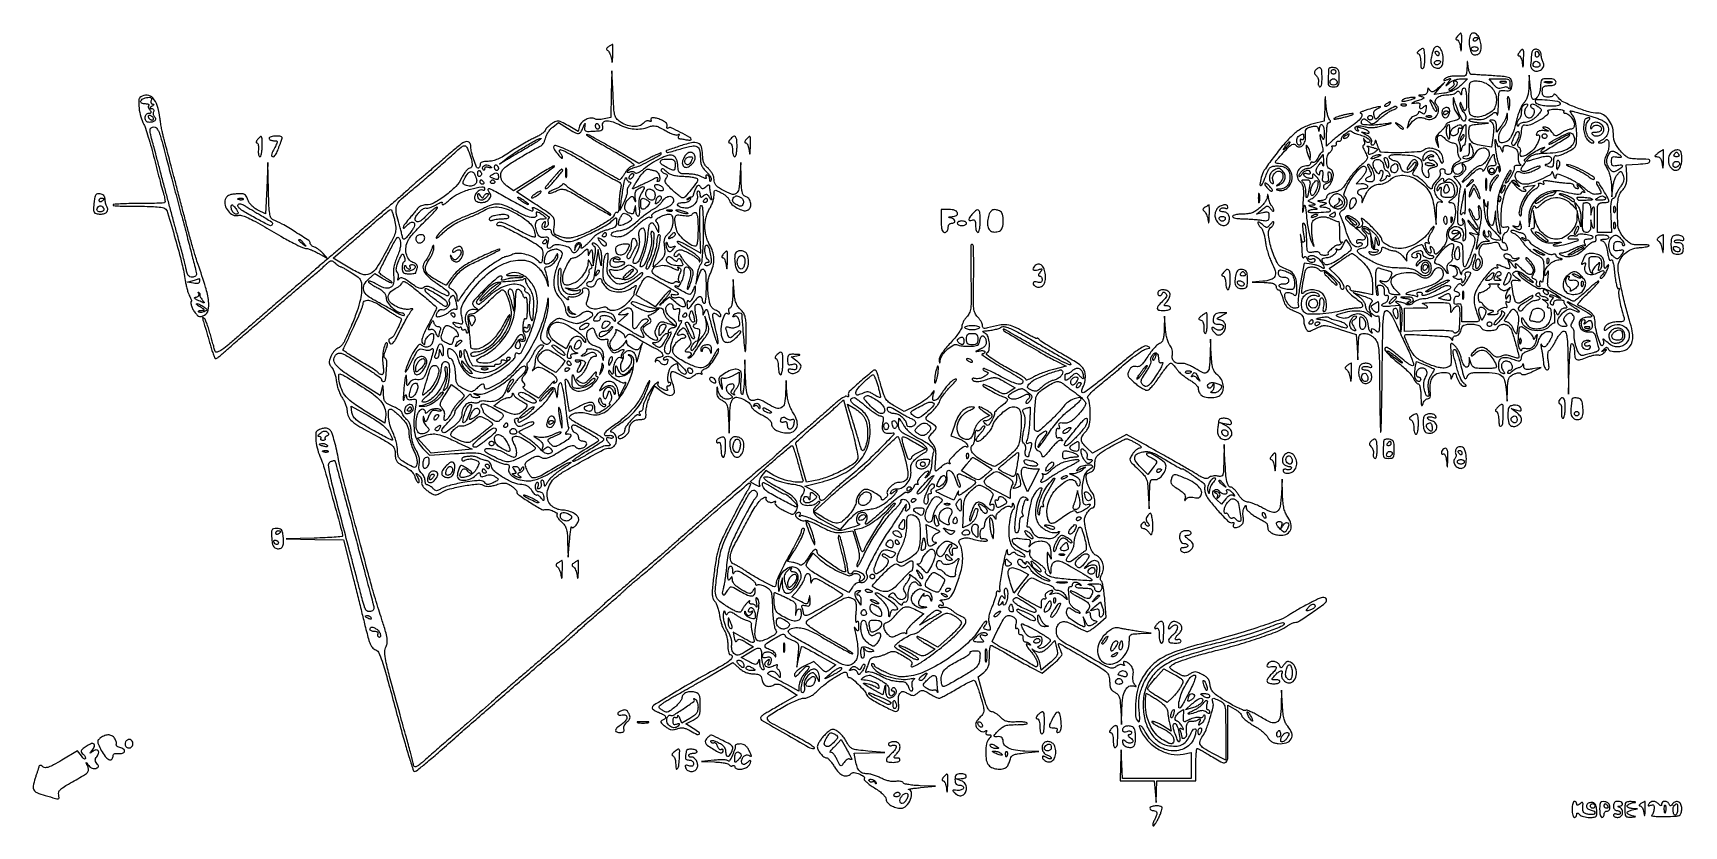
# Model space of a CAD drawing. Extents: x 21 to 741, y 101 to 447.
import ezdxf

# ---------------------------------------------------------------- set-up
doc = ezdxf.new("R2010")
doc.units = 0

msp = doc.modelspace()

# ---------------------------------------------------------------- linework, layer by layer
for points in [[(642, 445.5, 0.03059), (641.534814, 444.864077, 0.112259), (641.366337, 444.397938, 0.259327), (641.479424, 444.11825, 0.171422), (641.814197, 444, -0.23758), (642.249396, 443.78084, -0.053787), (642.680652, 443.045313, -0.044577), (643.044873, 441.994788, -0.030303), (643.276604, 440.75, 0.007658), (643.49197, 439.208172, 0.771397), (643.628407, 439.194126, 0.079275), (643.744871, 439.765572, 0.002289), (643.839963, 442.25, 0.005474), (643.918986, 445.725869, 0.132501), (643.679496, 446.657241, 0.484282), (643.169345, 446.73625, 0.032446)], [(647.571971, 445.823907, 0.070959), (647.148814, 443.311756, 0.054485), (647.381628, 440.535593, 0.059005), (648.110583, 438.263088, 0.254487), (649.206312, 437.440225, 0.133127), (650.843863, 437.635967, 0.177537), (651.945885, 438.632311, 0.122156), (652.393734, 440.452946, 0.049998), (652.13312, 443.003501, 0.078271), (651.294257, 445.245979, 0.126368), (649.88976, 446.707256, 0.234592), (648.524351, 446.834544, 0.227387)], [(272, 440.984687, 0.039117), (271.349475, 440.480752, 0.161426), (271.108245, 440.052926, 0.222531), (271.208155, 439.652648, 0.078222), (271.659767, 439.24675, -0.113101), (272.136258, 438.754901, -0.035258), (272.608221, 437.834472, -0.033213), (273.005899, 436.699132, -0.03116), (273.259935, 435.49675, 0.016215), (273.476531, 434.295152, 0.76261), (273.633338, 434.286207, 0.069858), (273.762158, 434.973642, 0.003555), (273.850168, 437.25, 0.00492), (273.889663, 439.070331, 0.008252), (273.882549, 440.600189, 0.002728), (273.848079, 441.895351, 0.422766), (273.75, 441.984687, 0.108989), (273.59093, 441.939239, 0.005933), (273.132812, 441.684621, 0.009003), (272.592816, 441.363018, 0.006436)], [(625.55887, 439.428034, 0.027233), (624.890121, 438.877527, 0.086218), (624.537842, 438.419485, 0.273386), (624.551955, 438.138182, 0.251866), (624.80887, 438, -0.247195), (625.289779, 437.74677, -0.072627), (625.669518, 436.973426, -0.051088), (625.919675, 435.796091, -0.026826), (626, 434.3, 0.014788), (626.050074, 432.607345, 0.081317), (626.25, 431.719249, 0.300131), (626.600238, 431.477608, 0.20432), (627.064136, 431.664136, 0.129682), (627.455419, 432.335833, 0.031091), (627.723405, 433.609453, 0.029879), (627.856137, 435.158365, 0.025728), (627.814136, 436.79217, 0.008138), (627.577155, 439.321483, 0.150635), (627.261374, 440.050584, 0.350108), (626.719758, 440.154475, 0.037578)], [(631.552138, 439.75, 0.016331), (630.655114, 436.460096, 0.06642), (630.446629, 434.400559, 0.122927), (630.830975, 433.045545, 0.14051), (631.794871, 432.109782, 0.101677), (633.538465, 431.591863, 0.21849), (634.82961, 432.054606, 0.156594), (635.605674, 433.524495, 0.049933), (635.794144, 436.021693, 0.076894), (635.300988, 438.76386, 0.130314), (634.010129, 440.689321, 0.286856), (632.611731, 440.918332, 0.222455)], [(634, 438, -0.042167), (633.967655, 437.617151, -0.061769), (633.870461, 437.29375, -0.081139), (633.727648, 437.07446, -0.210953), (633.559017, 437, -0.151918), (633.34829, 437.065539, -0.038439), (633.066025, 437.29375, -0.035638), (632.768994, 437.617226, -0.029505), (632.5, 438, -0.082592), (632.343488, 438.3821, -0.161196), (632.3746, 438.70625, -0.182303), (632.586039, 438.921712, -0.108972), (632.940983, 439, -0.093332), (633.345238, 438.923877, -0.09642), (633.688914, 438.70625, -0.099167), (633.918938, 438.381556, -0.105053)], [(651, 440, -0.148195), (650.884432, 439.618646, -0.098894), (650.559375, 439.29375, -0.082425), (650.073457, 439.074694, -0.064853), (649.5, 439, -0.064853), (648.926543, 439.074694, -0.082425), (648.440625, 439.29375, -0.098894), (648.115568, 439.618646, -0.148195), (648, 440, -0.148195), (648.115568, 440.381354, -0.098894), (648.440625, 440.70625, -0.082425), (648.926543, 440.925306, -0.064853), (649.5, 441, -0.064853), (650.073457, 440.925306, -0.082425), (650.559375, 440.70625, -0.098894), (650.884432, 440.381354, -0.148195)], [(651, 444.559017, -0.151918), (650.934461, 444.34829, -0.038439), (650.70625, 444.066025, -0.035638), (650.382774, 443.768994, -0.029505), (650, 443.5, -0.082592), (649.6179, 443.343488, -0.161196), (649.29375, 443.3746, -0.182303), (649.078288, 443.586039, -0.108972), (649, 443.940983, -0.093332), (649.076123, 444.345238, -0.09642), (649.29375, 444.688914, -0.099167), (649.618444, 444.918938, -0.105053), (650, 445, -0.042167), (650.382849, 444.967655, -0.061769), (650.70625, 444.870461, -0.081139), (650.92554, 444.727648, -0.210953)], [(669, 438.5, 0.03059), (668.534814, 437.864077, 0.112259), (668.366337, 437.397938, 0.259327), (668.479424, 437.11825, 0.171422), (668.814197, 437, -0.23758), (669.249396, 436.78084, -0.053787), (669.680652, 436.045313, -0.044577), (670.044873, 434.994788, -0.030303), (670.276604, 433.75, 0.007658), (670.49197, 432.208172, 0.771397), (670.628407, 432.194126, 0.079275), (670.744871, 432.765572, 0.002289), (670.839963, 435.25, 0.005474), (670.918986, 438.725869, 0.132501), (670.679496, 439.657241, 0.484282), (670.169345, 439.73625, 0.032446)], [(674.580876, 438.823907, 0.027557), (674.425535, 438.208727, 0.01551), (674.301858, 437.448273, 0.015444), (674.224367, 436.67063, 0.024327), (674.211093, 436, -0.022359), (674.200437, 435.32803, -0.014086), (674.130868, 434.546102, -0.01414), (674.018773, 433.779454, -0.025088), (673.877193, 433.156942, 0.124331), (673.861393, 432.558623, 0.069675), (674.119351, 431.873535, 0.062577), (674.59738, 431.209895, 0.059886), (675.231236, 430.673893, 0.183218), (676.902362, 430.300372, 0.138953), (678.633028, 431.070444, 0.149733), (679.620581, 432.581891, 0.211853), (679.405539, 434.152842, -0.049307), (679.083976, 434.810051, -0.025327), (678.807636, 435.685181, -0.024902), (678.612202, 436.623124, -0.034231), (678.537214, 437.480924, 0.164239), (678.040309, 438.866531, 0.144403), (676.779867, 439.755134, 0.176606), (675.421166, 439.724748, 0.227925)], [(646.160037, 431.70949, -0.018025), (645.970304, 429.289448, -0.189724), (645.512492, 428.429642, -0.177748), (644.576309, 428.082908, -0.015456), (641.995758, 428.155248, 0.030111), (640.371493, 428.153191, 0.03256), (638.801821, 427.953455, 0.034484), (637.493407, 427.604543, 0.115396), (636.745758, 427.136512, 0.013818), (636.124095, 426.47462, 0.453792), (636.148487, 426.281395, 0.234128), (636.422971, 426.244604, 0.007625), (637.5, 426.627985, -0.008849), (638.732213, 427.063211, -0.388681), (638.962666, 426.96041, -0.265901), (638.929307, 426.658342, -0.00588), (638.017233, 425.437231, 0.001039), (636.992202, 424.092249, 0.5165), (637.019679, 424.004784, 0.258993), (637.156286, 424.031618, 0.00076), (638.595974, 425.25, -0.056755), (639.596445, 425.920543, -0.034542), (640.904384, 426.485937, -0.034276), (642.297528, 426.872159, -0.050521), (643.55951, 427), (646.461538, 427), (643.480769, 424.115964, -0.039631), (641.892476, 422.805928, -0.043538), (640.164653, 421.808726, -0.042756), (638.262096, 421.112161, -0.035844), (636.152838, 420.698089), (631.805676, 420.164249), (634.152838, 422.832124), (636.5, 425.5), (633.69733, 423.026205, -0.014732), (632.131131, 421.723823, -0.100992), (631.23869, 421.278407, -0.218044), (630.577738, 421.390331, -0.102806), (629.962643, 422.026205, 0.012332), (629.430908, 422.822844, 0.320678), (629.200198, 422.90366, 0.317455), (629.047186, 422.71144, 0.012195), (629.015313, 421.75, -0.102898), (628.854201, 421.008039, -0.116233), (628.413564, 420.428801, -0.09988), (627.69994, 420.048214, -0.059905), (626.75, 419.883999, 0.002315), (625.300051, 419.802512, 0.296314), (625.161499, 419.700017, 0.436702), (625.223747, 419.576169, 0.002981), (626.5, 419.215233, -0.075271), (627.271429, 418.870817, -0.487508), (627.305572, 418.506395, -0.100806), (626.592184, 418.063029, -0.008154), (624.5, 417.325695, 0.004309), (622.655452, 416.691537, 0.084615), (622.132861, 416.40019, 0.733583), (622.189978, 416.25399, 0.016584), (623.308032, 416.366883, -0.02217), (624.64405, 416.486727, -0.114547), (625.368826, 416.352616, -0.257769), (625.655216, 415.979905, -0.129982), (625.589417, 415.372422, 0.106924), (625.448232, 414.459088, 0.356528), (625.830696, 414.044092, 0.184077), (626.6399, 414.227484, 0.049654), (627.675823, 415.075823, -0.084413), (628.131873, 415.399321, -0.439324), (628.386236, 415.297921, -0.124211), (628.449274, 414.758919, -0.014539), (628.255006, 413.553646, -0.022312), (627.942458, 412.239522, -0.159712), (627.581437, 411.70596, -0.278741), (627.097031, 411.649761, -0.066232), (626.379184, 412.100269, 0.034473), (625.810914, 412.509235, 0.114137), (625.377304, 412.656593, 0.249034), (625.111927, 412.548181, 0.175475), (625, 412.239076, -0.156602), (624.864985, 411.818569, -0.067924), (624.456995, 411.386721, -0.057756), (623.858654, 411.009274, -0.04794), (623.151472, 410.749862, 0.095545), (622.398924, 410.389777, 0.056253), (621.666312, 409.708386, 0.053428), (621.062641, 408.830649, 0.061209), (620.691414, 407.88323), (620.079885, 405.5), (621.789942, 407.675151, -0.055827), (623.243991, 409.151479, -0.098139), (624.753482, 409.948521, -0.105129), (626.37827, 410.079882, -0.071432), (628.171859, 409.580716, 0.175857), (630.798673, 409.407347, 0.161671), (633.035314, 410.946785, 0.17039), (633.836398, 413.448716, 0.191732), (632.842382, 415.757618, -0.225612), (632.348062, 417.147944, -0.18625), (633.068462, 418.564501, -0.112953), (634.996114, 419.635407, -0.070652), (637.563428, 420, 0.030809), (638.88394, 420.081444, 0.036661), (640.108075, 420.325112, 0.039766), (641.082191, 420.679879, 0.148187), (641.565983, 421.106763, -0.079241), (641.9263, 421.524505, -0.218762), (642.291912, 421.625764, -0.167837), (642.678736, 421.417879, -0.045108), (643.109687, 420.856763, 0.02023), (643.560005, 420.205875, 0.350217), (643.793849, 420.145823, 0.276177), (643.949724, 420.36908, 0.015461), (643.984687, 421.25, -0.055145), (644.064679, 421.919429, -0.074289), (644.289252, 422.485937, -0.09332), (644.617251, 422.86614, -0.169824), (645, 423, -0.322437), (645.389817, 422.719449, -0.031449), (645.70625, 421.53125, -0.03053), (645.927795, 419.916554, -0.01883), (646, 418, -0.009379), (645.932832, 414.419511, -0.147003), (645.541359, 413.274479, -0.549701), (644.960183, 413.306928, -0.031913), (644.031162, 415.25, 0.010489), (643.585114, 416.295764, 0.154533), (643.321641, 416.589711, 0.522663), (643.137337, 416.505218, 0.035007), (643.063386, 415.821429, 0.078427), (643.153908, 415.062978, 0.040667), (643.487776, 414.166781, 0.039156), (643.990605, 413.280725, 0.047774), (644.597127, 412.54573, -0.063062), (645.175948, 411.799068, -0.062182), (645.553695, 410.928233, -0.066392), (645.688716, 410.049639, -0.096877), (645.554079, 409.280331, -0.068065), (645.157357, 408.558137, -0.373982), (644.757115, 408.469982, -0.136635), (644.272566, 408.940352, -0.01252), (643.454898, 410.424296, -0.015788), (642.83027, 411.727322, -0.009124), (642.157821, 413.330384, -0.009113), (641.541151, 414.965183, -0.015091), (641.088135, 416.368265, 0.001966), (640.487647, 418.409865, 0.192239), (640.303612, 418.642236, 0.559405), (640.160846, 418.564437, 0.004135), (640.090188, 416.94113, 0.049947), (640.162726, 415.819467, 0.033204), (640.457776, 414.563721, 0.033382), (640.912184, 413.3706, 0.054285), (641.468197, 412.44113, -0.025244), (642.694142, 410.637904, -0.22972), (642.78181, 409.71787, -0.228391), (642.113452, 409.076093, -0.024963), (640, 408.5, 0.026306), (638.850912, 408.183459, 0.038165), (637.88125, 407.776122, 0.042944), (637.190631, 407.343307, 0.235498), (637, 406.961014, -0.146643), (636.857595, 406.485906, -0.020758), (636.254684, 405.648364, -0.022185), (635.434323, 404.69355, -0.017243), (634.462752, 403.728269, 0.02582), (633.135435, 402.363532, 0.105589), (632.574927, 401.360232, 0.130028), (632.533229, 400.330374, 0.048063), (632.985753, 398.9378, 0.000684), (633.754633, 397.176522, 0.422022), (633.847357, 397.141713, 0.343131), (633.898185, 397.241737, 0.000624), (633.51933, 399.188715, -0.052473), (633.329928, 401.321246, -0.259987), (633.911917, 402.326075, -0.290726), (635.002777, 402.294706, -0.06023), (636.521341, 400.976419, 0.045339), (637.341976, 400.220128, 0.038979), (638.326536, 399.580573, 0.040821), (639.319381, 399.141276, 0.083939), (640.154988, 399, -0.096866), (641.022878, 398.830269, -0.157343), (641.593164, 398.351496, -0.107963), (641.907631, 397.476978, -0.032537), (642, 396.059017, 0.034102), (642.080239, 394.883915, 0.039072), (642.319734, 393.784341, 0.04276), (642.669339, 392.90401, 0.139322), (643.088456, 392.445331, -0.211194), (643.339186, 392.079586, -0.196615), (643.247019, 391.633166, -0.094719), (642.738387, 391.119782, -0.032907), (641.838456, 390.585969, 0.05987), (640.898037, 389.957409, 0.065482), (640.1652, 389.140548, 0.070156), (639.70724, 388.217077, 0.08869), (639.571277, 387.275267, -0.057077), (639.496933, 386.353572, -0.124014), (639.195735, 385.715915, -0.147082), (638.669333, 385.362946, -0.09372), (637.931147, 385.28014, -0.068061), (637.308943, 385.413473, -0.10799), (636.849707, 385.702774, -0.139366), (636.625, 386.098397, -0.152671), (636.652902, 386.537861, 0.140118), (636.690758, 386.967006, 0.152547), (636.492917, 387.33508, 0.121383), (636.074011, 387.582358, 0.073046), (635.5, 387.666667, 0.080046), (634.876986, 387.566284, 0.164155), (634.486405, 387.272488, 0.163757), (634.353095, 386.801531, 0.079573), (634.483506, 386.182386, -0.133673), (634.554765, 385.476701, -0.060746), (634.29047, 384.579511, -0.053904), (633.759465, 383.642388, -0.049426), (633.026539, 382.810098, 0.036463), (632.251058, 381.974128, 0.035214), (631.595296, 381.024972, 0.03732), (631.140777, 380.10662, 0.096542), (631, 379.38432, -0.273905), (630.781351, 379.01513, -0.263329), (630.344924, 379.021049, -0.069478), (629.56675, 379.634102, -0.016325), (628.45608, 380.869827, 0.024392), (627.339738, 382.072274, 0.022977), (626.089969, 383.185758, 0.023634), (624.891652, 384.06792, 0.070114), (623.973548, 384.508395, -0.035944), (622.871587, 384.947496, -0.260957), (622.55729, 385.397932, -0.158571), (622.702295, 386.059324, -0.012423), (623.666122, 387.61319, 0.026951), (624.400116, 388.877045, 0.085017), (624.691124, 389.809089, 0.127301), (624.599966, 390.563625, 0.103348), (624.1524, 391.2476, 0.090622), (623.526537, 391.680059, 0.182242), (622.936082, 391.717526, 0.124024), (622.307229, 391.337192, 0.033148), (621.53555, 390.446253, 0.022049), (620.971446, 389.627738, 0.023358), (620.49318, 388.777962, 0.023791), (620.152569, 388.011845, 0.090549), (620.054039, 387.5, 0.471792), (620.229146, 387.352896, 0.118994), (620.621719, 387.528125, 0.044642), (621.248451, 388.107231, 0.017964), (622, 389, -0.033638), (623.352414, 390.508024, -0.512312), (623.940007, 390.404494, -0.247857), (623.905584, 389.459906, -0.027263), (622.683903, 387.582389, -0.132578), (621.214354, 386.40418, -0.154359), (619.440571, 386.215653, -0.162026), (617.941992, 387.077016, -0.147513), (617.188507, 388.698723, 0.075617), (616.913985, 389.608754, 0.082084), (616.386179, 390.367592, 0.083163), (615.648914, 390.908902, 0.080377), (614.766835, 391.188507, -0.05282), (613.927773, 391.404631, -0.052382), (613.150102, 391.792166, -0.057217), (612.544627, 392.283079, -0.114726), (612.226294, 392.8061, -0.310505), (612.40142, 393.406439, -0.125482), (613.21505, 393.784689, -0.046321), (614.91849, 393.943455, -0.009108), (617.994107, 393.888531, -0.028637), (622.381051, 393.477908, -0.098306), (625.059402, 392.510629, -0.167374), (626.383876, 390.927167, -0.132594), (626.610806, 388.693473, 0.081935), (626.61263, 387.037392, 0.084663), (627.148773, 385.489965, 0.098883), (628.073466, 384.391193, 0.170136), (629.189832, 384, 0.230802), (629.500764, 384.151603, 0.120915), (629.681555, 384.553403, 0.078265), (629.697349, 385.16209, 0.044294), (629.536841, 385.883925, -0.075537), (629.388768, 386.822075, -0.167463), (629.617786, 387.499319, -0.129532), (630.272706, 388.002617, -0.037942), (631.486974, 388.407375, 0.020955), (632.814831, 388.800457, 0.170136), (633.305767, 389.186819, 0.280539), (633.315561, 389.67703, 0.054791), (632.767521, 390.418489, 0.039383), (632.232274, 390.913224, 0.052414), (631.67232, 391.26634, 0.063413), (631.170648, 391.438869, 0.189218), (630.819098, 391.378728, -0.147721), (630.511078, 391.300035, -0.097739), (630.153703, 391.386752, -0.081665), (629.801072, 391.625872, -0.064684), (629.510081, 391.983688, -0.167593), (629.421875, 392.375422, -0.180003), (629.597874, 392.724649, -0.118685), (630.043559, 392.974841, -0.057977), (630.690983, 393.078947, 0.011652), (631.543348, 393.13607, 0.235345), (631.757949, 393.268381, 0.442953), (631.708796, 393.440651, 0.020591), (631.0872, 393.716547, 0.129059), (630.447233, 393.79362, 0.07409), (629.696607, 393.573907, 0.065806), (628.953858, 393.104003, 0.061055), (628.3372, 392.44647, -0.010228), (627.590971, 391.468567, -0.17847), (627.254552, 391.264478, -0.43331), (627.049316, 391.412772, -0.03184), (627, 392.186426, -0.127069), (627.388286, 393.689616, -0.111106), (628.469613, 394.905553, -0.113087), (629.950105, 395.52697, -0.135468), (631.449856, 395.380868, -0.085471), (632.171252, 394.951443, -0.041019), (632.932315, 394.184185, -0.03909), (633.614767, 393.230698, -0.044969), (634.104583, 392.224927, 0.034275), (634.928274, 390.437614, 0.460455), (635.550566, 390.306667, 0.269467), (635.885043, 391.123297, 0.02706), (635.467562, 393.273222, 0.160304), (634.296558, 395.125297, 0.096545), (631.989918, 396.375236, 0.095813), (629.366353, 396.673118, 0.154906), (627.30216, 395.835807, -0.152975), (625.742671, 395.19636, -0.009531), (620.70641, 394.861101, -0.014104), (614.849475, 394.748615, -0.012651), (608.778592, 394.95695, -0.239112), (608.445618, 395.151604, -0.026382), (607.993441, 395.942042, -0.027607), (607.530743, 397.001774, -0.018846), (607.11878, 398.25, 0.014585), (606.749517, 399.401731, 0.065507), (606.42954, 400.03125, 0.469602), (606.223498, 400.050185, 0.185298), (606.090188, 399.75, -0.053002), (605.983938, 399.080528, -0.070318), (605.741962, 398.514063, -0.087654), (605.4081, 398.132615, -0.170875), (605.031385, 398, -0.174272), (604.708276, 398.116145, -0.149505), (604.508125, 398.419104, -0.104646), (604.471833, 398.880576, -0.059159), (604.61026, 399.426736, 0.165453), (604.637131, 400.12486, 0.088953), (604.244909, 400.902965, 0.065483), (603.460312, 401.703859, 0.036902), (602.328875, 402.46327, -0.001381), (600.45096, 403.538793, -0.18149), (600.285021, 403.740324, -0.59377), (600.373308, 403.836649, -0.002807), (602, 403.424139, 0.085271), (603.348647, 403.31081, 0.620153), (603.526998, 403.764857, 0.101912), (602.272385, 404.682977, 0.033633), (600.124771, 405.494739, 0.016038), (598.967252, 405.805231, 0.140294), (598.441768, 405.779582, 0.390349), (598.29436, 405.509073, 0.077202), (598.529279, 404.952625, -0.021123), (598.839479, 404.399795, -0.315004), (598.809928, 404.191958, -0.33244), (598.609156, 404.155975, -0.022259), (598.067376, 404.458359, -0.205517), (597.430463, 405.366094, -0.353926), (597.827951, 406.141119, -0.118545), (599.522805, 406.450547, -0.056031), (601.727946, 406.078024, 0.04694), (603.429067, 405.758817, 0.038587), (605.277425, 405.731938, 0.033688), (607.339363, 406.001393, 0.021528), (609.687619, 406.576904, 0.000582), (612.798818, 407.486912, 0.113249), (613.082593, 407.646114, 0.746469), (613.042044, 407.730385, 0.001116), (610.5, 407.313923, -0.021523), (607.281902, 406.920724, -0.021838), (604.057542, 406.808235, -0.017571), (601.29035, 406.929887, -0.17844), (600.262692, 407.403975, -0.167406), (600.136123, 407.66356, -0.067385), (600.141177, 408.063372, -0.056513), (600.265737, 408.531391, -0.045169), (600.499142, 408.998612, -0.140446), (600.933284, 409.393557, -0.170218), (601.476632, 409.460113, -0.099733), (602.171488, 409.15469, -0.030666), (603.070452, 408.436242, 0.051364), (604.272102, 407.554704, 0.19687), (605.17231, 407.426448, 0.107986), (606.228628, 407.952941, 0.010753), (608.405469, 409.782857, -0.017302), (609.888475, 410.996729, -0.016326), (611.480235, 412.12994, -0.016537), (612.954952, 413.04012, -0.053191), (614.009655, 413.503064, 0.025645), (614.796948, 413.798155, 0.050346), (615.380069, 414.124709, 0.084519), (615.687588, 414.428768, 0.367244), (615.668291, 414.665042, 0.314074), (614.720243, 414.834389, 0.015923), (611.762786, 413.355405, 0.023226), (608.907168, 411.635877, 0.087737), (607.405298, 410.198464, -0.032097), (606.784381, 409.455983, -0.313175), (606.404639, 409.377757, -0.213661), (606.090032, 409.718212, -0.017299), (605.732976, 410.913099, -0.056835), (605.575673, 412.011609, -0.12714), (605.761848, 412.827893, -0.124698), (606.323655, 413.461667, -0.053609), (607.327678, 413.997573, 0.065118), (608.416444, 414.611203, 0.760589), (608.310899, 414.880944, 0.04012), (606.240049, 414.497989, 0.010547), (603, 413.551715, 0.008472), (601.351731, 413.001486, 0.021452), (600.179843, 412.530656, 0.060513), (599.669952, 412.220973, 0.691527), (599.718615, 412.066896, -0.380696), (600.40719, 411.382506, -0.175353), (600.020911, 410.070081, -0.061221), (598.128183, 408.061488, -0.025234), (595.129679, 405.818038, 0.008704), (593.155766, 404.440514, 0.006731), (591.052156, 402.873763, 0.006812), (589.127338, 401.357432, 0.016209), (587.75, 400.165689), (585, 397.625818), (585, 402.812909, -0.016936), (585.072656, 404.957345, -0.036358), (585.304098, 406.594689, -0.048042), (585.654342, 407.691414, -0.299957), (586.122445, 408, 0.085273), (586.569776, 408.07685, 0.30398), (586.734774, 408.298312, 0.159621), (586.632253, 408.673916, 0.02743), (586.186409, 409.275391, -0.097244), (585.752465, 410.071905, -0.019548), (585.326141, 411.637427, -0.019968), (584.968832, 413.527383, -0.017486), (584.744213, 415.525391, 0.000424), (584.464716, 419.1092, 0.746688), (584.38594, 419.125937, 0.117149), (584.313373, 418.857651, 0.000241), (584.180248, 414.486651), (584, 408.473302), (579.147247, 407.320564, 0.03444), (576.894806, 406.618684, 0.029422), (574.633966, 405.582496, 0.029531), (572.519844, 404.293223, 0.035534), (570.706748, 402.833914, 0.026771), (566.287816, 398.263283, 0.017682), (561.694655, 392.579078, 0.015276), (557.827536, 387.089732, 0.092001), (556.475796, 383.8898, 0.015222), (555.91698, 380.916261, 0.551891), (556.352167, 380.536469, 0.221815), (557.113216, 381.214287, 0.010452), (558.438336, 384.477706, -0.017315), (559.531694, 387.06782, -0.099298), (560.407817, 388.264392, -0.139496), (561.533246, 388.827095, -0.046643), (563.382708, 389, -0.058228), (565.915907, 388.703991, -0.124303), (567.652042, 387.800171, -0.135858), (568.657013, 386.243983, -0.075982), (569, 384, -0.071455), (568.703103, 381.933097, -0.108056), (567.833941, 380.344416, -0.114044), (566.421748, 379.319513, -0.086255), (564.55, 378.883999, 0.002912), (563.303111, 378.806155, 0.291911), (563.168393, 378.706642, 0.443328), (563.228019, 378.588688, 0.003797), (564.324404, 378.296346, 0.094577), (565.16329, 378.242254, 0.050688), (566.178533, 378.475142, 0.047953), (567.202574, 378.935663, 0.054333), (568.074404, 379.567335, 0.157356), (569.806511, 382.571033, 0.14622), (569.523922, 386.120166, 0.145919), (567.339066, 388.937483, 0.156606), (564.029928, 390, -0.097317), (562.974385, 390.207408, -0.421338), (562.759035, 390.738508, -0.078902), (563.458527, 391.830327, -0.004658), (566.108669, 394.752726, -0.00903), (568.54428, 397.29509, -0.063244), (569.895779, 398.349331, -0.178462), (570.835589, 398.523198, -0.186746), (571.641787, 398.040473, 0.219033), (573.046925, 397.313412, 0.214959), (574.528687, 397.9005, 0.13041), (575.598862, 399.810435, 0.087352), (575.792814, 402.320586, -0.034897), (575.74827, 403.946974, -0.132932), (576.052073, 404.906278, -0.142179), (576.784546, 405.545239, -0.042072), (578.196107, 406.061712, -0.028899), (579.552058, 406.349139, -0.109044), (580.413143, 406.292112, -0.165346), (580.970503, 405.90166, -0.09338), (581.330105, 405.149103, 0.003603), (581.60323, 404.149604, 0.387008), (581.712972, 404.081056, 0.340065), (581.806267, 404.184259, 0.003309), (581.883999, 405.25, -0.096391), (582.293904, 406.801, -0.512481), (583.019282, 406.927807, -0.155478), (583.742957, 405.56519, -0.049657), (583.929715, 403.25, -0.0061), (583.867938, 401.254037, -0.111763), (583.702248, 400.645286, -0.581805), (583.444099, 400.637905, -0.034928), (583, 401.5, 0.068473), (582.403394, 402.489469, 0.699231), (582.098374, 402.385351, 0.062081), (582.256376, 400.850329, 0.013182), (582.930194, 398.243398, -0.020735), (583.23174, 396.99952, -0.036747), (583.361051, 395.952748, -0.046431), (583.328733, 395.207639, -0.374878), (583.090709, 395, 0.200447), (582.72176, 394.845899, 0.03294), (582.204973, 394.249061, 0.031812), (581.658561, 393.422615, 0.023267), (581.156262, 392.443612, -0.03967), (580.637532, 391.509297, -0.063271), (580.041143, 390.818938, -0.088752), (579.464256, 390.461357, -0.237156), (578.995747, 390.502629, 0.083047), (578.615294, 390.658065, 0.161702), (578.292501, 390.626172, 0.181969), (578.077886, 390.414239, 0.108342), (578, 390.059017, -0.166206), (577.861892, 389.65502, -0.095335), (577.47125, 389.311086, -0.076258), (576.888489, 389.078606, -0.056901), (576.2, 389, 0.147081), (573.815588, 388.283085, 0.159991), (572.316929, 386.388977, 0.160989), (572.237963, 383.984667, 0.149004), (573.598364, 381.918365, -0.118419), (574.37874, 380.875326, -0.071262), (574.784513, 379.376024, -0.038834), (574.888074, 377.045005, -0.008573), (574.686446, 373.045921, 0.004441), (574.527736, 370.342442, 0.024813), (574.527532, 368.891614, 0.785792), (574.666349, 368.86502, 0.064648), (574.862028, 369.5, -0.009571), (575.302547, 371.803513, -0.730879), (575.555308, 371.828974, -0.075656), (575.793565, 370.925586, -0.001527), (576.283832, 366.218741, 0.013841), (576.674265, 363.195, 0.012971), (577.238285, 360.130846, 0.013062), (577.880112, 357.439385, 0.042704), (578.499581, 355.718741, 0.004644), (579.131961, 354.37624, 0.092343), (579.399738, 354.011793, 0.739534), (579.504113, 354.071634, 0.013615), (579.266524, 355, -0.028975), (578.990503, 356.235265, -0.012006), (578.755183, 357.930955, -0.011832), (578.589255, 359.765091, -0.01495), (578.52683, 361.467082, -0.023046), (578.613631, 363.673446, -0.103635), (578.983272, 364.90343, -0.134159), (579.762303, 365.714591, -0.049491), (581.20971, 366.395954, -0.044284), (582.618059, 366.759408, -0.05885), (583.938108, 366.820815, -0.056983), (585.268556, 366.571943, -0.038228), (586.70971, 366.00436, 0.011375), (587.822898, 365.495372, 0.015052), (588.859588, 365.086103, 0.012396), (589.732261, 364.795834, 0.126402), (590.110163, 364.778875, -0.428353), (590.344444, 364.617633, -0.015806), (590.495551, 363.434053, -0.020125), (590.580997, 361.885664, -0.011651), (590.5653, 360.021153, 0.014426), (590.559339, 357.943815, 0.044629), (590.720417, 356.551509, 0.098253), (591.026451, 355.828187, 0.390902), (591.455138, 355.72809, -0.021565), (591.832525, 355.921106, -0.368751), (591.956605, 355.88584, -0.323135), (591.951355, 355.746905, -0.019605), (591.666667, 355.410325, -0.035462), (591.298579, 355.061435, -0.034694), (590.882292, 354.765263, -0.036776), (590.480661, 354.558463, -0.098068), (590.166667, 354.492697, 0.141594), (588.924251, 354.118866, 0.033151), (587.162387, 352.807442, 0.030134), (585.658601, 351.359749, 0.402183), (585.673028, 350.660305, -0.307441), (585.720372, 350.412612, -0.189728), (585.50291, 350.193965, -0.074547), (584.95447, 350.045539, -0.028879), (584.166667, 350, -0.043059), (583.337206, 350.071564, -0.062763), (582.636458, 350.286406, -0.082352), (582.161847, 350.602255, -0.207732), (582, 350.975, 0.282), (581.796292, 351.307461, 0.079416), (581.192188, 351.50287, 0.055193), (580.303974, 351.542042, 0.032561), (579.25, 351.402857, -0.050525), (577.56774, 351.241827, -0.278092), (576.822273, 351.696839, -0.107599), (576.486913, 352.928034, -0.005688), (576.322299, 357.022225, 0.010783), (576.13426, 360.75196, 0.043694), (575.773741, 362.996347, 0.137742), (575.24393, 363.920898, 0.412874), (574.586778, 363.916667, 0.208022), (574.454894, 363.577698, 0.010207), (574.528077, 362.350331, 0.015118), (574.693084, 360.859096, 0.010207), (574.967213, 359.169566, -0.017384), (575.364269, 356.478652, -0.306844), (574.975373, 355.73838, -0.471822), (574.389476, 355.979263, -0.01913), (573.716832, 358.5, 0.014675), (573.578391, 359.037997, 0.870395), (573.531483, 359.03125, 0.033458), (573.563577, 358.582331, 0.003227), (573.721311, 357.5, -0.010474), (573.902682, 356.115135, -0.005802), (574.068937, 354.418403, -0.005784), (574.197566, 352.695076, -0.009278), (574.262972, 351.222224, 0.020232), (574.341835, 350.034158, 0.058939), (574.524576, 349.233833, 0.209401), (574.770672, 348.972334, 0.370738), (575.034653, 349.056069, -0.085478), (575.372767, 349.438388, -0.262238), (575.701826, 349.492576, -0.174885), (576.021483, 349.225519, -0.040556), (576.329452, 348.583846, 0.147655), (577.113134, 347.573246, 0.113467), (578.410415, 347.0369, 0.158946), (579.528442, 347.204942, 0.283865), (580, 347.968615, 0.184534), (579.877514, 348.289193, 0.147206), (579.559375, 348.483616, 0.100118), (579.074366, 348.511135, 0.055937), (578.5, 348.361626, -0.06502), (577.926101, 348.22328, -0.112257), (577.440625, 348.280284, -0.151946), (577.121257, 348.519085, -0.158089), (577, 348.893011, -0.306282), (577.626359, 349.819609, -0.158548), (579.083969, 349.918114, -0.095623), (580.943587, 349.047934, -0.090854), (582.38499, 347.535183, -0.01478), (583.575683, 345.595209, -0.097942), (583.93752, 344.523687, -0.558188), (583.624775, 344.269237, -0.084688), (582.75, 344.751921, 0.067597), (582.05724, 345.165484, 0.022061), (580.940307, 345.584742, 0.02153), (579.644358, 345.946091, 0.022696), (578.344661, 346.18728), (575.189321, 346.625828), (573.650984, 338.247925, 0.008698), (573.101964, 334.934434, 0.011624), (572.726291, 331.909496, 0.008938), (572.518106, 329.389812, 0.108161), (572.663312, 328.435011, -0.103846), (572.764603, 327.805185, -0.201055), (572.549136, 327.35258, -0.139575), (571.991953, 327.081843, -0.043765), (571.058715, 327, -0.199942), (569.113965, 327.810059, -0.079031), (567.38873, 330.20784, -0.101559), (566.731165, 332.644876, -0.367845), (567.622578, 333.832576, -0.081563), (568.292699, 333.872306, -0.046604), (569.089751, 333.713483, -0.045004), (569.883587, 333.396622, -0.055808), (570.548039, 332.960131, 0.106064), (571.287347, 332.573935, 0.371306), (571.736181, 332.78579, 0.09634), (571.957168, 333.744066, 0.00864), (572, 336.222568, 0.050875), (571.682208, 339.337778, 0.100536), (570.709701, 341.614311, 0.10643), (568.970719, 343.249393, 0.061891), (566.342207, 344.419842, -0.204218), (563.375066, 346.90993, -0.045631), (560.877924, 353.189334, -0.045443), (559.595125, 359.634131, -0.288333), (561, 362.5, 0.076707), (561.380214, 362.824622, 0.05495), (561.696908, 363.286338, 0.054799), (561.906278, 363.807619, 0.074923), (561.968197, 364.309017, 0.252052), (561.817813, 364.571354, 0.258734), (561.519124, 364.586331, 0.087986), (561.045778, 364.239913, 0.028946), (560.4841, 363.58062, -0.022821), (559.535131, 362.438695, -0.203855), (558.954789, 362.172827, -0.176211), (558.313052, 362.386527, -0.01632), (557.015904, 363.485607, 0.026703), (556.241053, 364.114986, 0.063712), (555.592172, 364.470758, 0.149581), (555.180483, 364.502651, 0.35125), (555, 364.277432, 0.099572), (555.095749, 363.801396, 0.041257), (555.399972, 363.216251, 0.038701), (555.840615, 362.623533, 0.040379), (556.361608, 362.114855, -0.116171), (556.925326, 361.368321, -0.026165), (557.494552, 359.870338, -0.025767), (557.983088, 358.028716, -0.022478), (558.306393, 356.060803, 0.026177), (558.682058, 353.875317, 0.016537), (559.336474, 351.371419, 0.016601), (560.145176, 348.946609, 0.029167), (560.994122, 347.011521, -0.041587), (562.546556, 343.219921, -0.185923), (562.400044, 340.865839, -0.213159), (560.750049, 339.415882, -0.055515), (557.199346, 338.732971), (552.5, 338.360496), (557.75, 338.180248, -0.013881), (560.305336, 338.021409, -0.055032), (561.844959, 337.709644, -0.110888), (562.690066, 337.213778, -0.207739), (563, 336.5, 0.062237), (563.071669, 335.926451, 0.080517), (563.282428, 335.440625, 0.097969), (563.594776, 335.115473, 0.153736), (563.961456, 335, -0.244392), (564.396068, 334.774075, -0.0333), (564.9448, 333.869856, -0.03212), (565.492065, 332.626563, -0.021854), (565.958882, 331.152701, 0.035865), (566.676342, 329.089979, 0.085847), (567.558112, 327.737358, 0.081745), (568.871324, 326.720928, 0.030326), (570.997426, 325.733146, -0.024274), (572.967593, 324.846624, -0.075012), (574.151374, 323.999522, -0.108546), (574.786975, 323.037165, -0.090466), (575.015313, 321.830445, 0.053213), (575.216514, 320.055846, 0.056625), (575.787145, 318.402581, 0.066956), (576.562789, 317.216614, 0.244183), (577.372281, 316.894328, 0.072103), (577.768409, 316.992971, 0.006895), (578.686928, 317.383263, 0.008676), (579.772725, 317.885101, 0.00674), (580.936769, 318.467302, -0.049506), (582.829917, 319.219761, -0.087821), (584.494992, 319.393884, -0.050778), (586.672405, 319.014586, -0.007824), (590.883179, 317.759949), (597.913775, 315.544771), (598.267803, 310.022385), (598.621831, 304.5), (598.810916, 310.25, -0.008496), (598.986584, 313.770063, -0.091509), (599.337163, 315.146691, -0.211962), (600.06497, 315.786548, -0.076005), (601.461045, 316, -0.072296), (602.551865, 315.841447, -0.041019), (603.798101, 315.35711, -0.039969), (604.999456, 314.649075, -0.052126), (605.961045, 313.811439, -0.110822), (607.116809, 311.835611, -0.053046), (607.711384, 308.940334, -0.020635), (607.994576, 303.823299, -0.00206), (608.116001, 291.561439, 0.00184), (608.187845, 283.969024, 0.003454), (608.310881, 277.833673, 0.001904), (608.459123, 273.017095, 0.866539), (608.616526, 273, 0.056327), (608.777126, 274.1529, 0.000689), (608.961379, 281.67263, 0.002041), (609.127095, 290.375918, 0.001333), (609.250524, 300.417464, -0.002918), (609.540656, 319.180413, -0.049956), (610.283694, 325.284737, -0.592298), (611.813798, 325.72533, -0.087897), (614.171587, 322.325447, 0.001453), (615.260578, 319.975243, 0.000607), (616.742072, 316.812188, 0.0006), (618.336058, 313.430236, 0.000778), (619.806267, 310.333066, -0.009095), (621.088684, 307.51128, -0.013068), (622.112609, 304.964287, -0.00885), (622.865172, 302.825999, -0.164763), (622.861022, 302.120578, -0.372442), (622.494412, 301.908098, -0.060855), (621.646954, 302.178949, -0.042494), (620.513221, 302.821832, -0.023117), (619.234993, 303.787512, 0.002978), (614.062615, 308.032783, 0.03157), (611.840637, 309.613032, 0.166492), (610.818984, 309.846992, 0.38383), (610.333333, 309.307559, 0.172411), (610.63447, 308.460208, 0.019305), (612.007141, 306.899975, 0.021648), (613.849041, 305.123322, 0.015949), (616.031404, 303.314107, -0.015607), (618.294436, 301.440625, -0.016726), (620.382852, 299.47089, -0.016496), (622.057686, 297.666564, -0.072044), (622.843298, 296.444578, 0.032214), (623.344738, 295.508835, 0.040428), (623.929984, 294.718095, 0.045141), (624.510299, 294.16364, 0.169699), (624.978561, 294, -0.32914), (625.38521, 293.699788, -0.025813), (625.735143, 292.313714, -0.02715), (625.999334, 290.457722, -0.016635), (626.118315, 288.25, 0.006687), (626.201403, 285.803314, 0.0449), (626.367325, 284.600318, 0.588394), (626.602312, 284.532667, 0.135809), (626.868315, 285, -0.053138), (627.221332, 285.956184, -0.061627), (627.755067, 286.765625, -0.071596), (628.37938, 287.315185, -0.145733), (629, 287.5, 0.152575), (629.672323, 287.71005, 0.160271), (630.089589, 288.261992, 0.084772), (630.252538, 289.269492, 0.022308), (630.165013, 290.906941, -0.059672), (630.237679, 294.335259, -0.114709), (631.223279, 296.885318, -0.138253), (633.075706, 298.441793, -0.106407), (635.66898, 299, -0.026901), (637.279709, 298.913278, -0.092162), (638.279627, 298.613384, -0.148482), (638.840867, 298.069171, -0.116992), (639.070285, 297.25, 0.01085), (639.130386, 296.279357, 0.46955), (639.278839, 296.175761, 0.224455), (639.481378, 296.349956, 0.005576), (639.978149, 297.5, -0.030329), (640.500594, 298.561849, -0.424382), (640.87232, 298.656855, -0.16081), (641.260646, 298.195289, -0.007391), (642.005689, 296.25, 0.039702), (642.581221, 294.996218, 0.049662), (643.313136, 293.946659, 0.057918), (644.088678, 293.228647, 0.159121), (644.788955, 293, 0.016411), (645.706091, 293.03011, 0.403373), (645.862265, 293.201722, 0.217721), (645.724992, 293.480726, 0.007569), (644.753339, 294.25, -0.106739), (644.026813, 295.106299, -0.020879), (643.144015, 296.937714, -0.021298), (642.279843, 299.200387, -0.018318), (641.562209, 301.644345, -0.002183), (640.369848, 306.421256, -0.037372), (640.103859, 308.013391, -0.186792), (640.302034, 308.706472, -0.234926), (640.892281, 309, -0.301356), (641.314968, 308.719795, -0.011609), (642.040435, 306.886332, -0.017351), (642.807564, 304.562592, -0.01096), (643.547901, 301.804535, 0.005443), (644.527463, 297.987584, 0.053439), (645.125817, 296.439734, 0.401071), (645.625612, 296.267265, 0.199045), (646.123396, 296.804535, -0.095855), (646.835631, 297.978199, -0.13492), (647.863755, 298.631423, -0.065049), (649.630156, 298.930779, -0.009491), (653.276646, 299, -0.028082), (658.406653, 298.711656, -0.133591), (661.112718, 297.637381, -0.165606), (662.586537, 295.478687, -0.049616), (663.276313, 291.5), (663.639504, 286.5), (663.819752, 291.771439, -0.01477), (664.00993, 294.752081, -0.077754), (664.411929, 296.33667, -0.122951), (665.18814, 297.361291, -0.06265), (666.571613, 298.214583, -0.027623), (667.76258, 298.679661, -0.068933), (668.679903, 298.846031, -0.105748), (669.356522, 298.730618, -0.154035), (669.821613, 298.350402, 0.227226), (670.36512, 298.021549, 0.070132), (671.347257, 298.063581, 0.046212), (672.720868, 298.451387, 0.019023), (674.5, 299.215291), (678.5, 301.116067), (674.75, 300.512721, -0.015434), (672.706506, 300.248345, -0.100231), (671.679642, 300.353451, -0.207908), (671.145003, 300.814636, -0.101624), (670.921053, 301.704687, 0.021883), (670.862305, 302.372794, 0.173615), (670.722567, 302.644336, 0.452883), (670.544757, 302.626716, 0.05957), (670.337719, 302.25, -0.068664), (670.06368, 301.77209, -0.061955), (669.661918, 301.367188, -0.065442), (669.198978, 301.092922, -0.101382), (668.745407, 301, 0.100137), (668.204863, 300.890646, 0.029234), (667.439867, 300.513847, 0.028103), (666.608772, 299.978424, 0.026771), (665.828741, 299.345012, -0.027832), (665.079949, 298.739599, -0.089583), (664.504062, 298.464548, -0.231882), (664.156856, 298.530898, -0.235796), (664, 298.845012, -0.085274), (664.075772, 299.286066, -0.093604), (664.29375, 299.660722, -0.100386), (664.618549, 299.911291, -0.114747), (665, 300, 0.278659), (665.777908, 300.47004, 0.160692), (665.963726, 301.585434, 0.115717), (665.440849, 302.879534, 0.148577), (664.432783, 303.664167, 0.135725), (662.824306, 303.82004, 0.193848), (661.620142, 303.071544, 0.18052), (661.218407, 301.645046, 0.119455), (661.760408, 300.012041, -0.0102), (662.401732, 298.936909, -0.180898), (662.464839, 298.544677, -0.427052), (662.245244, 298.405412, -0.031103), (661.485367, 298.643989, -0.222775), (660.398218, 299.774163, -0.082958), (660.033681, 302.003726, -0.082824), (660.413598, 304.233809, -0.221095), (661.508684, 305.364959, -0.082579), (662.266467, 305.51985, -0.033317), (663.325139, 305.488323, -0.031834), (664.484231, 305.301238, -0.034926), (665.573784, 304.971948, 0.017333), (667.931291, 304.167977, 0.119933), (669.141693, 304.101012, 0.257419), (669.774784, 304.620714, 0.095172), (670, 305.793203, -0.128501), (670.215946, 306.619581, -0.088667), (670.833201, 307.370409, -0.067618), (671.844629, 308.019877, -0.036892), (673.226399, 308.543203, 0.044563), (674.819385, 309.174587, 0.081282), (675.94788, 309.995029, 0.081451), (676.754514, 311.131119, 0.044913), (677.364283, 312.726375, -0.076706), (678.30935, 314.795513, -0.100411), (679.770486, 316.267458, -0.124278), (681.441433, 316.861625, -0.163414), (683.006929, 316.495718, -0.214116), (683.322516, 316.029801, -0.092565), (683.314012, 315.263995, -0.058933), (682.976434, 314.222488, -0.025604), (682.30027, 312.93117, -0.021302), (681.005437, 310.938185, -0.132284), (680.072793, 310.170011, -0.298458), (679.298894, 310.290243, -0.102285), (678.595102, 311.25, 0.486953), (678.468547, 311.280383, 0.240485), (678.388374, 311.104688, 0.028123), (678.472192, 310.270509, 0.008222), (678.693969, 309, -0.007335), (678.961889, 307.481058, -0.005582), (679.212332, 305.809911, -0.005646), (679.411989, 304.237513, -0.013154), (679.517153, 303.055016, 0.048693), (679.673033, 302.087271, 0.053463), (680.01106, 301.199571, 0.06035), (680.469359, 300.516883, 0.135133), (680.984033, 300.171989, 0.213532), (681.554733, 300.22867, 0.221169), (681.881412, 300.690422, 0.072355), (681.920288, 301.771689, 0.012512), (681.646914, 303.806617, -0.022283), (681.454218, 305.489533, -0.036761), (681.460005, 306.920248, -0.043424), (681.639109, 308.000351, -0.193902), (682.012124, 308.507493, 0.094029), (682.52096, 308.973115, 0.014227), (683.319268, 310.106232, 0.015524), (684.192065, 311.516288, 0.012868), (685.034614, 313.067849, -0.027772), (685.911156, 314.573258, -0.035635), (686.88603, 315.844931, -0.038497), (687.819565, 316.747534, -0.174643), (688.520324, 317, -0.324893), (689.307616, 316.428056, -0.047965), (689.759774, 314.390741, -0.023147), (690.04522, 310.654706, -0.003606), (690.213756, 303.25), (690.427512, 289.5), (690.746868, 300.788553, -0.006666), (690.940813, 305.446311, -0.016198), (691.240812, 308.872355, -0.014416), (691.602229, 311.28716, -0.529213), (692.033112, 311.479536, -0.147684), (692.406007, 311.057767, -0.039943), (692.715977, 310.210925, -0.036798), (692.928842, 309.147047, -0.030988), (693, 308, 0.053406), (693.248628, 305.678912, 0.239919), (694.085815, 304.652814, 0.176337), (695.624502, 304.550469, 0.028285), (698.510499, 305.568833, -0.021975), (700.031905, 306.127359, -0.025429), (701.524702, 306.51976, -0.025704), (702.804208, 306.719432, -0.117997), (703.54362, 306.621635, 0.124618), (704.142872, 306.550319, 0.069054), (704.857581, 306.746118, 0.061986), (705.573335, 307.164622, 0.059267), (706.176887, 307.751399, 0.004534), (706.93654, 308.706269, 0.224196), (706.988378, 308.936074, 0.491528), (706.849147, 309.001259, 0.008495), (706, 308.545254, -0.004249), (705.123663, 308.065016, -0.496461), (705.021222, 308.111851, -0.251785), (705.06615, 308.272342, -0.002824), (705.875, 309.103296, -0.026526), (706.589042, 309.755528, -0.153002), (707.05764, 309.944597, -0.254167), (707.412759, 309.786886, -0.07605), (707.708333, 309.25, 0.258527), (708.771897, 308.329574, 0.052961), (711.335257, 308.068294, 0.052432), (714.129093, 308.374073, 0.109718), (716.104484, 309.285642, 0.107902), (717.73654, 311.204062, 0.104239), (718.446408, 313.652241, 0.069776), (718.231062, 316.969025, 0.023857), (717.027063, 321.647805, -0.012433), (715.218583, 328.064641, -0.009784), (713.570053, 335.096586, -0.008725), (712.320832, 341.479851, -0.047066), (712.03242, 345, -0.117226), (712.772654, 347.951889, -0.085039), (714.827493, 350.661883, -0.082188), (717.745582, 352.60879, -0.097526), (720.96661, 353.362687, 0.015426), (722.497043, 353.464348, 0.019766), (723.895662, 353.656747, 0.017999), (725.031598, 353.901508, 0.135294), (725.505232, 354.170919, 0.554163), (725.450441, 354.407698, 0.054202), (724.750079, 354.566542, 0.03052), (723.553277, 354.630886, 0.014072), (721.993731, 354.575578, -0.02928), (719.646235, 354.56373, -0.081809), (718.043536, 354.916663, -0.081135), (716.63116, 355.766979, -0.028475), (714.910772, 357.404658, -0.035292), (713.707304, 358.885194, -0.038929), (712.767327, 360.474287, -0.042063), (712.150924, 362.052907, -0.064582), (711.918579, 363.5, -0.006335), (711.797124, 370.421342, -0.035026), (712.039516, 374.136789, -0.067352), (712.704009, 376.540864, -0.087729), (713.951547, 378.448424, 0.052045), (714.959287, 379.77351, 0.06944), (715.557758, 381.159793, 0.058124), (715.816526, 382.840498, 0.025334), (715.784843, 385.10154), (715.5, 389.5), (720.75, 389.80226, 0.016831), (724.99159, 390.190038, 0.333179), (725.875978, 391.044263, 0.44006), (725.237425, 391.850933, 0.018024), (721.103592, 392, -0.023089), (718.268477, 392.13099, -0.081106), (716.50589, 392.588942, -0.083432), (715.006964, 393.576429, -0.025318), (713.103592, 395.534796, -0.028151), (711.597661, 397.45825, -0.054487), (710.663797, 399.17137, -0.058854), (710.165151, 400.954682, -0.03879), (710, 403.080251, 0.084866), (709.454298, 406.272182, 0.078089), (707.873189, 409.204503, 0.085955), (705.641723, 411.278876, 0.145372), (703.213864, 412, -0.070243), (699.269889, 412.556822, -0.023023), (693.699267, 414.443448, -0.020999), (688.425669, 416.764289, -0.112397), (685.999107, 418.728265, 0.020326), (685.229891, 419.628345, 0.052509), (684.587238, 420.189801, 0.149841), (684.188553, 420.32001, 0.419556), (684, 420.134859, -0.206346), (683.813007, 419.701044, -0.082866), (683.265625, 419.333365, -0.063194), (682.457047, 419.083323, -0.043449), (681.5, 419, -0.045527), (680.231486, 419.115743, -0.152009), (679.5, 419.5, -0.152009), (679.115743, 420.231486, -0.045527), (679, 421.5, -0.047675), (679.126572, 422.824437, -0.173074), (679.55, 423.541667, -0.144586), (680.386401, 423.902765, -0.030103), (682, 424, 0.033607), (683.322075, 424.088963, 0.082504), (684.25, 424.375, 0.12651), (684.797909, 424.851045, 0.152103), (685, 425.5, 0.160311), (684.781659, 426.163487, 0.128863), (684.193672, 426.637656, 0.078013), (683.17441, 426.916043, 0.027735), (681.66203, 427, 0.026105), (679.666463, 426.89574, 0.177241), (678.793953, 426.468622, 0.162201), (678.361594, 425.55762, 0.020989), (678.187939, 423.379188, -0.03761), (678.01051, 421.812359, -0.045572), (677.603331, 420.391142, -0.051202), (677.010463, 419.230974, -0.090624), (676.27591, 418.451118, -0.092991), (675.280453, 417.971362, -0.34805), (674.685212, 418.227403, -0.092144), (674.314235, 419.381812, -0.00626), (673.918108, 422.82193), (673.336215, 428.5), (673.168108, 423.564451, -0.024498), (672.975988, 421.256003, -0.040077), (672.562908, 419.337999, -0.047675), (671.927293, 417.780717, -0.067851), (671.062128, 416.564451, 0.062597), (670.237055, 415.429868, 0.022568), (669.352262, 413.637683, 0.021971), (668.549731, 411.565675, 0.024332), (667.962575, 409.5, -0.017261), (666.701941, 404.814078, -0.052732), (665.413352, 401.788973, -0.08539), (663.959444, 399.985238, -0.145726), (662.216582, 399.180449, -0.05098), (661.080786, 399.133507, -0.185152), (660.434568, 399.427316, -0.159997), (660.094601, 400.112443, -0.035842), (660, 401.430449, -0.06412), (660.145492, 402.560316, -0.039128), (660.5875, 403.832694, -0.038653), (661.234304, 405.045829, -0.05463), (662, 406, 0.051521), (662.75685, 406.931259, 0.040581), (663.378425, 408.073438, 0.04185), (663.783747, 409.242978, 0.075511), (663.883999, 410.25, 0.002186), (663.803804, 411.683583, 0.287976), (663.705804, 411.820555, 0.452755), (663.589278, 411.762634, 0.002885), (663.263372, 410.504377, -0.043637), (662.938552, 409.570989, -0.018971), (662.354914, 408.393131, -0.018603), (661.635932, 407.180488, -0.023537), (660.879373, 406.119518), (659, 403.730283), (659, 406.365141, 0.040673), (658.901811, 407.570185, 0.106995), (658.58541, 408.372151, 0.145505), (658.037408, 408.827071, 0.103523), (657.25, 408.984687, 0.015328), (656.36619, 408.949843, 0.277605), (656.144053, 408.794048, 0.349285), (656.204863, 408.560275, 0.019874), (656.860695, 408.107257, -0.144905), (657.465102, 407.415684, -0.079686), (657.768934, 406.323794, -0.047881), (657.796294, 404.682906, -0.014416), (657.527364, 402.198963), (656.833338, 397.152787), (653.166669, 397.715155, -0.033925), (650.020887, 398.418652, -0.118347), (648.231458, 399.45139, -0.144126), (647.301645, 401.054892, -0.059872), (647, 403.564947, -0.030278), (647.1216, 405.571146, -0.185333), (647.598849, 406.471127, -0.142118), (648.629816, 406.949405, -0.015549), (651.25, 407.267795), (655.5, 407.650586), (651.25, 407.825293, -0.021579), (649.62123, 407.962818, -0.034216), (648.248438, 408.235086, -0.037502), (647.253982, 408.585926, -0.297505), (647, 408.975, -0.295966), (647.219351, 409.313108, -0.075756), (647.879155, 409.494697, -0.05128), (648.862969, 409.509332, -0.027457), (650.067131, 409.336574, 0.046482), (651.664783, 409.16901, 0.065072), (653.088419, 409.338299, 0.06126), (654.483002, 409.880306, 0.035912), (655.997899, 410.840326, -0.009535), (657.737645, 412.075972, -0.121067), (658.483738, 412.354708, -0.301442), (658.953602, 412.116635, -0.065055), (659.314767, 411.228752, 0.71575), (659.495021, 411.215759, 0.069363), (659.668936, 411.864781, 0.019159), (659.808619, 413.504182, 0.007084), (659.883999, 415.821566, -0.005838), (660.009083, 419.98647, -0.101325), (660.335116, 421.297945, -0.260486), (661.087917, 421.83031, -0.055629), (662.75, 421.821566, 0.035994), (664.250737, 421.754817, 0.162239), (665.064316, 422.051045, 0.161938), (665.538407, 422.776485, 0.035825), (665.816971, 424.255686, 0.098221), (665.654632, 426.24826, 0.227332), (664.684523, 427.345079, 0.078179), (662.361472, 427.92224, 0.006169), (656, 428.401143, -0.000253), (653.07644, 428.586476, -0.000369), (650.501424, 428.752926, -0.000177), (648.310332, 428.896959, -0.006594), (647.813358, 428.936393, -0.267436), (647.523147, 429.1414, -0.028847), (647.209942, 429.936003, -0.029289), (646.927756, 431.000086, -0.019301), (646.723396, 432.25, 0.000774), (646.437918, 434.521646, 0.616183), (646.352842, 434.551718, 0.192817), (646.27547, 434.380823, 0.000495)], [(580.264286, 430.864286, 0.071001), (579.802238, 430.248394, 0.151991), (579.685256, 429.671887, 0.127915), (579.91168, 429.062821, 0.043785), (580.521796, 428.335347, -0.062317), (581.015399, 427.700559, -0.058122), (581.351341, 426.948971, -0.062278), (581.48763, 426.199275, -0.105853), (581.389337, 425.572212, 0.079794), (581.268888, 424.999117, 0.077412), (581.331848, 424.410788, 0.08186), (581.563649, 423.897908, 0.10776), (581.931826, 423.542134, 0.355171), (582.382482, 423.600581, 0.12359), (582.727626, 424.212806, 0.05134), (582.939096, 425.484207, 0.015558), (583, 427.440983, 0.018404), (582.890661, 430.410514, 0.151292), (582.402037, 431.655821, 0.360891), (581.56713, 431.828448, 0.074286)], [(585.900637, 431.319551, 0.013998), (585.853902, 430.816602, 0.001713), (585.786213, 429.712618, 0.002028), (585.715591, 428.400164, 0.001672), (585.650637, 427, 0.019997), (585.644601, 425.003565, 0.139444), (585.942987, 424.084936, 0.199395), (586.624225, 423.632742, 0.048131), (588, 423.5, 0.05449), (589.388366, 423.651756, 0.201266), (590.09375, 424.15, 0.124134), (590.425001, 425.178456, 0.016149), (590.5, 427.5, 0.019116), (590.41648, 429.683755, 0.101285), (590.089403, 430.828364, 0.164128), (589.42224, 431.469135, 0.074836), (588.25, 431.819551, 0.034557), (587.380919, 431.882227, 0.053201), (586.63175, 431.804491, 0.070001), (586.100399, 431.610852, 0.244956)], [(634.5, 434, -0.06081), (634.193797, 433.617485, -0.051032), (633.7871, 433.29375, -0.053229), (633.346558, 433.073302, -0.089642), (632.940983, 433, -0.105429), (632.581949, 433.076556, -0.099231), (632.276414, 433.29375, -0.096318), (632.071618, 433.618268, -0.092995), (632, 434, -0.153634), (632.120018, 434.381379, -0.097988), (632.457961, 434.70625, -0.080552), (632.962904, 434.925455, -0.062283), (633.559017, 435, -0.066118), (634.110654, 434.926733, -0.138808), (634.478525, 434.70625, -0.191142), (634.607943, 434.379648, -0.139169)], [(678, 432.940983, -0.156819), (677.8846, 432.582093, -0.097386), (677.559375, 432.276414, -0.079459), (677.073598, 432.070066, -0.06085), (676.5, 432, -0.103624), (675.575357, 432.193711, -0.202875), (675.067517, 432.730754, -0.1934), (675.086489, 433.491235, -0.094876), (675.63948, 434.306147, -0.191124), (676.316568, 434.598585, -0.139481), (677.119339, 434.396031, -0.123736), (677.764316, 433.769921, -0.139398)], [(677.457295, 438.069098, -0.108373), (677.598899, 437.665803, -0.099685), (677.565079, 437.22714, -0.095498), (677.360589, 436.820631, -0.090427), (677.016312, 436.510081, -0.136093), (676.63036, 436.397824, -0.190788), (676.298542, 436.524436, -0.140899), (676.074611, 436.890269, -0.067432), (676, 437.440983, -0.039415), (676.085158, 438.519563, -0.25701), (676.407182, 438.933879, -0.315493), (676.86686, 438.838655, -0.050477)], [(273.195746, 420.329455), (273, 410.158911), (270.024399, 409.505359, -0.023979), (268.813473, 409.29967, -0.026994), (267.635473, 409.221416, -0.027719), (266.638641, 409.264373, -0.114264), (266.070388, 409.456498, 0.16341), (264.354731, 409.857515, 0.084868), (262.207545, 409.277869, 0.082824), (260.325287, 407.994915, 0.141266), (259.375997, 406.361955), (258.769404, 403.945095), (254.326007, 406.549099, 0.01089), (251.550418, 408.095504, 0.087157), (250.162504, 408.544165, 0.138471), (248.98555, 408.382616, 0.042135), (247.387561, 407.518284, 0.026923), (246.391863, 406.786384, 0.025598), (245.462845, 405.939996, 0.026493), (244.720926, 405.107191, 0.077244), (244.339021, 404.441092, -0.125653), (243.859923, 403.764872, -0.025372), (242.681281, 402.862034, -0.025308), (241.164496, 401.92723, -0.021315), (239.472893, 401.091034, 0.019434), (237.399513, 400.075801, 0.007908), (234.657173, 398.541802, 0.007811), (231.757666, 396.798035, 0.009871), (229.134997, 395.091675, -0.016103), (226.16844, 393.213773, -0.032135), (223.690244, 391.961484, -0.040573), (221.530538, 391.239672, -0.060434), (219.554869, 391, 0.024826), (217.919746, 390.918764, 0.075143), (216.842478, 390.644511, 0.129439), (216.228683, 390.171343, 0.165644), (216, 389.5, -0.054157), (215.937662, 388.926159, -0.073869), (215.752747, 388.440625, -0.093533), (215.47946, 388.114767, -0.173303), (215.158288, 388, -0.30689), (214.407077, 388.509018, -0.013146), (213.243234, 391.663626, -0.021522), (212.28686, 394.938719, -0.060342), (212, 397.307003, 0.107561), (211.695665, 398.705344, 0.198305), (210.858369, 399.486413, 0.168182), (209.594142, 399.519154, 0.076061), (208.089351, 398.775137, 0.018915), (206.990546, 397.941833, 0.002891), (204.875808, 396.187749, 0.00323), (202.40436, 394.08619, 0.002795), (199.837597, 391.849731, -0.001711), (197.154556, 389.501705, -0.001497), (194.333544, 387.064723, -0.001505), (191.771564, 384.878234, -0.00449), (190, 383.402656, 0.004595), (188.550002, 382.194401, 0.00428), (187.0875, 380.931076, 0.004268), (185.807007, 379.78617, 0.014463), (185, 379.008303, -0.016775), (184.065583, 378.115924, -0.002257), (182.03125, 376.316036, -0.002604), (179.598642, 374.205582, -0.00219), (177, 371.994395, 0.00076), (174.473041, 369.856635, 0.001122), (172.2625, 367.972237, 0.000503), (170.380982, 366.35773, 0.021882), (170, 366, -0.021769), (169.619075, 365.642163, -0.0005), (167.7375, 364.026117, -0.001116), (165.52696, 362.139909, -0.000756), (163, 360, 0.000756), (160.47304, 357.860091, 0.001116), (158.2625, 355.973883, 0.0005), (156.380925, 354.357837, 0.021769), (156, 354, -0.021769), (155.619075, 353.642163, -0.0005), (153.7375, 352.026117, -0.001116), (151.52696, 350.139909, -0.000756), (149, 348, 0.000953), (146.473066, 345.858401, 0.001403), (144.2625, 343.966954, 0.000641), (142.38412, 342.34639, 0.026765), (142, 341.976412, -0.026282), (141.588834, 341.579619, -0.00014), (137.389039, 337.934722, -0.000618), (132.597442, 333.788939, -0.000392), (127.005239, 328.970191, 0.000413), (121.306943, 324.059621, 0.000563), (116.179275, 319.623335, 0.000367), (111.878243, 315.888223, 0.006491), (110.505239, 314.66244, -0.010783), (106.476617, 311.127457, -0.030173), (103.460893, 308.889928, -0.046514), (101.376018, 307.791119, -0.433004), (100.547008, 308.166493, -0.010765), (100.284309, 308.995636, -0.001243), (99.739389, 310.870782, -0.001496), (99.103397, 313.104919, -0.00122), (98.435635, 315.5, 0.008947), (97.736061, 317.867157, 0.011487), (97.004107, 320.016563, 0.009438), (96.320943, 321.777553, 0.091115), (95.889287, 322.45, 0.087458), (95.302862, 322.890206, 0.564069), (95.051238, 322.733253, 0.068621), (95.196008, 321.782458, 0.005743), (95.932225, 319.399223, -0.00507), (96.397211, 317.901152, -0.001617), (97.059349, 315.662584, -0.001613), (97.780863, 313.164042, -0.001799), (98.46016, 310.75, 0.010958), (99.123952, 308.546665, 0.017291), (99.799237, 306.69161, 0.01157), (100.429246, 305.22943, 0.296463), (100.777935, 305.008674, 0.152831), (101.212605, 305.150468, 0.009461), (102.316018, 305.967839, 0.01332), (103.606656, 307.018216, 0.009438), (105, 308.261737, -0.005301), (106.784529, 309.881104, -0.001865), (109.378201, 312.167812, -0.001851), (112.248414, 314.660663, -0.002169), (114.989619, 317.003063, 0.000551), (117.694991, 319.299733, 0.000515), (120.457212, 321.654816, 0.000512), (122.905811, 323.751205, 0.001759), (124.489619, 325.119715, -0.001027), (129.173898, 329.179219, -0.000903), (134.080943, 333.398719, -0.000927), (138.813543, 337.438179, -0.001393), (142.959308, 340.943632, 0.002277), (145.086982, 342.749149, 0.002585), (147.109521, 344.499559, 0.002349), (148.812921, 346.003423, 0.01436), (149.666066, 346.808924, -0.043653), (150.506794, 347.5144, -0.169395), (151.151599, 347.696533, -0.142066), (151.839097, 347.45136, -0.027698), (152.872604, 346.615292, 0.017292), (153.605397, 345.996836, 0.021307), (154.331223, 345.474492, 0.020286), (154.966192, 345.093337, 0.125668), (155.331691, 345, -0.121868), (155.764601, 344.892894, -0.006124), (157.055423, 344.192187, -0.009532), (158.576868, 343.303531, -0.006731), (160.252951, 342.25, -0.018177), (162.844238, 340.435148, -0.110262), (163.898217, 339.193518, -0.111347), (164.319009, 337.626986, -0.018702), (164.32914, 334.5, -0.050556), (163.813488, 330.708846, -0.022532), (162.412956, 325.861509, -0.01824), (160.166731, 319.944249, -0.009643), (156.974913, 312.769222, -0.039729), (156.357202, 311.68349, -0.036725), (155.560694, 310.67832, -0.038811), (154.714259, 309.890258, -0.09145), (153.955789, 309.485968, 0.101148), (153.200282, 309.064417, 0.040312), (152.362337, 308.216804, 0.037794), (151.57849, 307.126994, 0.038839), (150.975655, 305.941225, 0.024248), (150.379426, 304.27803, 0.091372), (150.254563, 303.182531, 0.115855), (150.540303, 302.256944, 0.051408), (151.300734, 301.220187, -0.076071), (151.93968, 300.252804, -0.026111), (152.56358, 298.689195, -0.02525), (153.081884, 296.865866, -0.026634), (153.402803, 295.031681, 0.031812), (153.757129, 293.123089, 0.023788), (154.378711, 291.075509, 0.024247), (155.15292, 289.196213, 0.049383), (155.970178, 287.826466, -0.043473), (156.747523, 286.557866, -0.030444), (157.40374, 285.014328, -0.030846), (157.853808, 283.445894, -0.054497), (158, 282.108587, 0.119843), (158.576145, 279.739365, 0.09986), (160.201886, 277.713079, 0.043199), (163.620266, 275.327801, 0.005848), (171.25, 271.048051, -0.006914), (175.982163, 268.380359, -0.062496), (177.866421, 266.942024, -0.131003), (178.715037, 265.505083, -0.06834), (179, 263.429937, 0.042914), (179.164195, 261.520396, 0.116057), (179.693787, 260.276926, 0.094148), (180.796498, 259.250996, 0.022468), (182.984, 258.008162, -0.031931), (184.698645, 256.990617, -0.04411), (186.080844, 255.855434, -0.051036), (187.0681, 254.666682, -0.086508), (187.592408, 253.487839, 0.032952), (187.899402, 252.535318, 0.044995), (188.305637, 251.730803, 0.052875), (188.744303, 251.16928, 0.203222), (189.143592, 251, 0.322891), (189.397743, 251.18323, 0.110917), (189.445949, 251.660938, 0.061705), (189.265586, 252.386592, 0.030687), (188.871464, 253.25, -0.003303), (188.124282, 254.674851, -0.253361), (188.129238, 254.923664, -0.459584), (188.306595, 254.958327, -0.005304), (189.358858, 254.108817, -0.065382), (189.966682, 253.456917, -0.060555), (190.404314, 252.653704, -0.064623), (190.6143, 251.82738, -0.104993), (190.549864, 251.108817, 0.151155), (190.551006, 250.284757, 0.0766), (191.010734, 249.343464, 0.057136), (191.901362, 248.330816, 0.030971), (193.199549, 247.295222, 0.018759), (195.10232, 246.065071, 0.102252), (196.255411, 245.66675, 0.126733), (197.350002, 245.802417, 0.03525), (198.922263, 246.553984, -0.062823), (202.882453, 248.185991, -0.022653), (208.837521, 249.518398, -0.018527), (214.711694, 250.332844, -0.14912), (217.355516, 249.809733, 0.073605), (218.463825, 249.412124, 0.05914), (219.727926, 249.311587, 0.046833), (221.236688, 249.512482, 0.023205), (223.098606, 250.032543, -0.020617), (225.265441, 250.649873, -0.075351), (226.684765, 250.772093, -0.090773), (227.934103, 250.458975, -0.038374), (229.454276, 249.621916, -0.025176), (230.428887, 248.910743, -0.031544), (231.252194, 248.153249, -0.032927), (231.840515, 247.452082, -0.159399), (232, 246.964526, 0.247045), (232.682043, 245.668371, 0.008766), (237.539058, 242.455005, 0.01025), (242.458597, 239.462787, 0.180707), (244.265078, 239.155675, -0.095229), (245.911374, 239.154481, -0.052253), (247.847251, 238.566187, -0.059392), (249.32591, 237.723333, -0.390064), (249.473474, 236.95708, 0.234582), (249.427605, 236.463921, 0.050128), (249.827537, 235.673198, 0.042509), (250.526247, 234.760544, 0.029191), (251.458953, 233.848741, -0.053878), (252.811936, 232.388949, -0.085102), (253.583169, 230.870659, -0.056002), (253.985964, 228.757058, -0.012389), (254.176587, 225.069665), (254.353174, 218.5), (255, 225.5, -0.003418), (255.260834, 228.126644, -0.006941), (255.508694, 230.187469, -0.006921), (255.722254, 231.62561, -0.834042), (255.823413, 231.627555, 0.469698), (256.423697, 231.305161, 0.106465), (257.525154, 232.054667, 0.062753), (258.633083, 233.555765, 0.128319), (259, 234.96193, 0.201162), (258.404525, 236.382128, 0.071485), (256.594574, 237.71297, 0.061628), (254.105194, 238.67334, 0.06135), (251.452947, 239, -0.069525), (250.360081, 239.152701, -0.038953), (249.099985, 239.620569, -0.038011), (247.876458, 240.303947, -0.050052), (246.887426, 241.112574, -0.133416), (245.513193, 243.51198, -0.092901), (245.294979, 246.64229, -0.085353), (246.246941, 249.879984, -0.088172), (248.218976, 252.572518, -0.057084), (251.994293, 255.434895, -0.007587), (260.699573, 260.413429, -0.0049), (269.801119, 265.321145, -0.121779), (272.547033, 266, 0.14913), (273.873384, 266.404595, 0.113384), (274.918114, 267.519676, 0.100909), (275.453014, 269.102475, 0.095423), (275.341518, 270.802036, 0.064676), (275.001072, 271.642304, 0.067484), (274.461025, 272.354348, 0.074854), (273.811768, 272.835451, 0.122683), (273.151234, 273, -0.459993), (272.932567, 273.255161, -0.14531), (273.178645, 273.774707, -0.046292), (274.093651, 274.62259, -0.017369), (275.517865, 275.639536, 0.020312), (279.957754, 278.849405, 0.039892), (283.155915, 281.806958, 0.045191), (285.582658, 284.970171, 0.035502), (287.629222, 288.778513, 0.008549), (288.534173, 290.889205, 0.010917), (289.291787, 292.865275, 0.008988), (289.856757, 294.534817, 0.085506), (289.95984, 295.278513, 0.706923), (289.769608, 295.338866, 0.033885), (289.237278, 294.525563, 0.018382), (288.467634, 293.029173, 0.008116), (287.556449, 291, -0.040364), (285.303829, 286.741051, -0.038246), (282.359769, 282.81685, -0.035721), (278.654161, 279.1563, -0.027172), (274.121466, 275.685146, 0.018376), (271.333772, 273.627061, 0.107648), (270.190387, 272.223575, 0.48265), (270.504896, 271.538143, 0.1083), (272, 271.5, -0.04925), (272.765725, 271.570517, -0.078699), (273.4125, 271.463711, -0.111189), (273.842372, 271.204745, -0.204566), (274, 270.835594, -0.168281), (273.878169, 270.483858, -0.150591), (273.559375, 270.263418, -0.107396), (273.0741, 270.218607, -0.061205), (272.5, 270.361626, 0.092987), (271.487051, 270.546964, 0.373101), (271.049971, 270.164632, 0.189505), (271.251194, 269.330321, 0.043569), (272.2, 268.2, -0.047649), (272.69659, 267.598528, -0.347158), (272.670985, 267.25, -0.190456), (272.24712, 267.043797, -0.019095), (271.100727, 267, 0.087434), (269.851723, 266.779907, 0.017354), (267.739072, 265.927372, 0.017886), (265.319092, 264.746356, 0.015803), (262.885559, 263.348501, -0.010427), (260.577313, 261.989407, -0.016578), (258.542311, 260.934777, -0.010656), (256.852838, 260.172849, -0.305987), (256.407462, 260.259205, -0.450964), (256.430282, 260.627328, -0.00927), (258.089384, 261.870448, -0.015166), (260.248677, 263.329285, -0.008811), (262.92263, 264.954813, 0.007017), (265.634519, 266.590106, 0.01095), (267.917855, 268.081387, 0.005329), (269.785416, 269.389773, 0.245855), (269.989218, 269.79411, 0.250369), (269.769898, 270.189979, 0.005095), (267.781645, 271.447703, 0.010736), (265.360582, 272.873955, 0.006855), (262.489218, 274.432112, -0.007662), (259.618736, 275.995791, -0.011936), (257.199958, 277.439086, -0.006192), (255.233512, 278.711326, -0.25113), (255, 279.146929, -0.247379), (255.684408, 280.445593, -0.093315), (257.622814, 281.298855, -0.072154), (260.275471, 281.523583, -0.064899), (262.985704, 281.004718, 0.082321), (266.30938, 280.487077, 0.104256), (269.33761, 281.156401, 0.080376), (272.397672, 283.186277, 0.032023), (275.879544, 286.844785, 0.052726), (279.835861, 292.73724, 0.055805), (282.382618, 299.217902, 0.072699), (283.002948, 304.459453, 0.349895), (281.197417, 306.600861, 0.014223), (280.749264, 306.677184, 0.255836), (280.617522, 306.627493, 0.463668), (280.633304, 306.529162, 0.020738), (280.975, 306.341667, -0.202048), (281.805844, 305.378316, -0.119406), (281.921848, 303.83995, -0.092173), (281.284295, 302.072809, -0.076438), (280.020849, 300.518868, -0.014833), (278.861169, 299.530328, -0.147561), (278.27529, 299.294126, -0.27588), (277.848664, 299.499236, -0.054522), (277.443846, 300.28574, -0.080482), (277.289856, 301.023436, -0.042821), (277.327647, 301.957893, -0.0412), (277.53328, 302.930467, -0.050212), (277.887813, 303.790376, 0.028109), (278.251015, 304.571586, 0.038969), (278.479959, 305.308842, 0.043765), (278.562224, 305.911242, 0.211482), (278.44065, 306.226016, -0.263461), (278.363418, 306.504876, -0.072165), (278.54303, 306.942938, -0.053168), (278.927379, 307.459779, -0.033115), (279.475834, 307.979944, -0.165759), (280.953763, 308.543326, -0.16721), (282.461961, 308.083894, -0.132108), (283.621098, 306.653582, -0.092837), (284.102361, 304.627555, 0.020499), (284.184703, 303.705524, 0.621368), (284.355004, 303.647426, 0.128499), (284.580963, 304.031312, 0.005983), (284.978654, 305.5, -0.003658), (285.322851, 306.794971, -0.002799), (285.717542, 308.20625, -0.002829), (286.101987, 309.523546, -0.006678), (286.407223, 310.5, 0.001433), (286.813325, 311.752824, 0.585178), (286.762607, 311.807452, 0.213705), (286.651743, 311.721856, 0.000966), (285.939377, 310.387291, -0.040885), (285.23882, 309.294561, -0.161997), (284.588234, 308.8516, -0.146963), (283.762604, 308.86421, -0.03174), (282.416249, 309.387291, -0.046839), (281.495067, 309.924106, -0.04968), (280.709569, 310.613767, -0.055177), (280.164343, 311.344911, -0.126936), (279.977393, 312, 0.027347), (279.919709, 312.718181, 0.440141), (279.741215, 312.842064, 0.196767), (279.472596, 312.65388, 0.010899), (278.926764, 311.762263, -0.045289), (278.400606, 311.022204, -0.026457), (277.649158, 310.2339, -0.026291), (276.806489, 309.518554, -0.039994), (275.99916, 308.999551, -0.046792), (274.988253, 308.57467, -0.150092), (274.265859, 308.570043, -0.150769), (273.667369, 308.971493, -0.047355), (273.064001, 309.880414, -0.069845), (272.677244, 310.933614, -0.105567), (272.675186, 311.906968, -0.0837), (273.087299, 312.953162, -0.031074), (273.989258, 314.259215, 0.031169), (274.681835, 315.262486, 0.04499), (275.152388, 316.231745, 0.054008), (275.361753, 317.037783, 0.227974), (275.217245, 317.501543, -0.374992), (275.212398, 317.649144, -0.293558), (275.371628, 317.701033, -0.043501), (275.927395, 317.502561, -0.01245), (276.75, 317.100271, -0.038972), (277.612079, 316.562613, -0.043947), (278.343561, 315.916655, -0.048888), (278.852602, 315.263292, -0.138773), (279.015313, 314.714816, 0.065637), (279.07858, 314.277547, 0.402095), (279.25715, 314.172585, 0.172798), (279.531363, 314.350459, 0.022242), (279.938056, 314.934013, -0.135206), (280.593018, 315.529453, -0.175656), (281.392108, 315.626849, -0.076915), (282.570645, 315.156117, -0.012417), (284.672743, 313.842985, 0.010371), (286.413274, 312.745788, 0.006528), (288.488809, 311.533424, 0.006553), (290.562453, 310.393849, 0.011937), (292.289159, 309.526449, -0.045719), (294.490425, 308.22774, -0.137001), (295.570649, 306.875668, -0.349086), (295.307753, 305.92551, -0.158595), (294, 305.5, 0.090231), (293.47118, 305.403785, 0.079021), (292.982448, 305.125469, 0.079717), (292.607705, 304.712011, 0.094609), (292.408333, 304.225, 0.013606), (292.328278, 303.76606, 0.277247), (292.380398, 303.641195, 0.446203), (292.480695, 303.66204, 0.018138), (292.676001, 304.028003, -0.167662), (292.986161, 304.337673, -0.20079), (293.395134, 304.360625, -0.111177), (293.894417, 304.046422, -0.039092), (294.449297, 303.400228, 0.124827), (295.478843, 302.548678, 0.161933), (296.68701, 302.401026, 0.185273), (297.630488, 303.000272, 0.161006), (298, 304.118034, 0.117858), (297.920761, 304.449529, 0.186277), (297.70625, 304.642737, 0.154201), (297.382383, 304.661825, 0.076764), (297, 304.5, -0.082592), (296.6179, 304.343488, -0.161196), (296.29375, 304.3746, -0.182303), (296.078288, 304.586039, -0.108972), (296, 304.940983, -0.166522), (296.138387, 305.344983, -0.095259), (296.529876, 305.688914, -0.076151), (297.113873, 305.921402, -0.056775), (297.803833, 306, -0.168875), (299.764184, 305.318455, -0.025955), (302.909077, 302.554126, -0.022644), (305.712983, 299.559583, -0.391506), (305.66498, 298.331647, -0.298533), (304.916969, 298.175982, -0.079039), (303.813047, 298.826941, -0.068563), (302.813842, 299.913942, -0.119463), (302.375, 301.05, 0.004871), (302.317981, 301.452949, 0.004113), (302.25, 301.878148, 0.00415), (302.181584, 302.264952, 0.011522), (302.125, 302.535184, 0.351261), (301.949374, 302.673114, 0.055545), (301.482212, 302.616394, 0.041433), (300.845163, 302.409082, 0.023494), (300.112316, 302.06011, 0.096982), (299.320339, 301.413414, 0.054706), (298.634686, 300.374552, 0.048678), (298.115515, 299.062521, 0.040847), (297.821306, 297.595072, 0.019808), (297.722108, 296.302729, 0.041768), (297.768816, 295.298739, 0.075758), (297.938729, 294.710518, 0.450157), (298.20899, 294.629163, -0.112847), (298.510113, 294.731912, -0.184198), (298.767641, 294.663342, -0.158111), (298.94077, 294.427199, -0.079922), (299, 294.059017, -0.099038), (298.919152, 293.654856, -0.097945), (298.688914, 293.311086, -0.097945), (298.345144, 293.080848, -0.099038), (297.940983, 293, 0.108972), (297.586039, 292.921712, 0.182303), (297.3746, 292.70625, 0.161196), (297.343488, 292.3821, 0.082592), (297.5, 292, -0.126625), (297.706784, 291.335444, -0.434599), (297.426874, 291.046889, -0.101901), (296.526376, 291.250568, -0.016465), (294.90625, 292.050173, -0.055507), (294.173926, 292.553656, -0.08851), (293.696857, 293.142353, -0.114154), (293.525173, 293.745857, -0.148655), (293.66395, 294.300173, 0.106496), (293.772714, 294.619509, 0.516325), (293.653944, 294.726577, 0.09857), (293.262942, 294.553784, 0.01734), (292.61887, 294.066898, 0.076436), (290.953825, 292.22956, 0.02335), (289.029964, 288.997963, 0.022204), (287.429172, 285.648963, 0.10071), (287, 283.539838, -0.067003), (286.920767, 282.951228, -0.083906), (286.688914, 282.452327, -0.099497), (286.344831, 282.118681, -0.143896), (285.940983, 282, 0.132745), (285.596262, 281.906838, 0.19028), (285.40265, 281.660863, 0.143226), (285.400314, 281.287383, 0.068937), (285.595492, 280.845492, -0.029902), (285.831851, 280.406379, -0.267905), (285.81303, 280.196688, -0.351795), (285.638686, 280.146324, -0.039583), (285.245659, 280.348174, 0.326988), (284.017502, 280.251586, 0.029667), (281.675256, 277.981032, 0.033114), (279.575082, 275.359452, 0.153492), (279, 273.530264, -0.109467), (278.878066, 272.979993, -0.066316), (278.517331, 272.415419, -0.061546), (277.98511, 271.922722, -0.064466), (277.356872, 271.58345, 0.03962), (276.766839, 271.301622, 0.076545), (276.360173, 270.97438, 0.130063), (276.195169, 270.658775, 0.257596), (276.271226, 270.395441, 0.292109), (277.327519, 270.162564, 0.067351), (279.017276, 271.054993, 0.063264), (280.522136, 272.447845, 0.173908), (281.015313, 273.785184, -0.079639), (281.343546, 275.722032, -0.114729), (282.256417, 277.19349, -0.113927), (283.730385, 278.117977, -0.077762), (285.684238, 278.469684, 0.03314), (287.227207, 278.607595, 0.169265), (287.97529, 279.007334, 0.171222), (288.308091, 279.782482, 0.034086), (288.305394, 281.313395, -0.055734), (288.362543, 282.691511, -0.020455), (288.738209, 284.606594, -0.019979), (289.323261, 286.683664, -0.022616), (290.052084, 288.621507), (291.99338, 293.150367), (294.631549, 291.075184, 0.059368), (297.697698, 289.204074, 0.23543), (299.839431, 289.275023, 0.296351), (300.739136, 290.925719, 0.079044), (300.007763, 293.981259, -0.026438), (299.579178, 295.193486, -0.024816), (299.270395, 296.469921, -0.025637), (299.111291, 297.628554, -0.073738), (299.161443, 298.436363, -0.122636), (299.520662, 299.173841, -0.251977), (300.100017, 299.405108, -0.086012), (301.127777, 299.103463, -0.00911), (303.356211, 297.956592, 0.011959), (305.720649, 296.756714, 0.093372), (306.908981, 296.441247, 0.153817), (307.86219, 296.666405, 0.049632), (309.043198, 297.539093, -0.051336), (309.839068, 298.123016, -0.060572), (310.695468, 298.494626, -0.070381), (311.487577, 298.61262, -0.141156), (312.091495, 298.443453, 0.02513), (312.577441, 298.175877, 0.253948), (312.800336, 298.185759, 0.374511), (312.855877, 298.357712, 0.037346), (312.639988, 298.773495, -0.174589), (312.542665, 299.234898, -0.12864), (312.744666, 299.721209, -0.094513), (313.233419, 300.161043, -0.059312), (313.935828, 300.479633, 0.130723), (315.653246, 301.573919, 0.032891), (317.751559, 304.18061, 0.033263), (319.496019, 307.054809, 0.120471), (319.999211, 309.118034, 0.570382), (319.801397, 309.234872, 0.10712), (319.400493, 308.885639, 0.032877), (318.746117, 307.875903, 0.012412), (317.962128, 306.386267, -0.04979), (315.657671, 302.703536, -0.166334), (313.310437, 301.15726, -0.147212), (310.318505, 301.275387, -0.036331), (305.75, 303.230738, -0.014371), (302.903805, 304.807064, -0.050588), (301.221839, 306.047931, -0.084551), (300.315255, 307.203138, -0.124815), (300, 308.446355, -0.114748), (300.4193, 310.249352, -0.066276), (301.663372, 312.110017, -0.067833), (303.301188, 313.528129, -0.145557), (304.887758, 314, 0.084128), (305.313198, 314.072093, 0.162882), (305.583022, 314.280921, 0.181167), (305.656117, 314.592018, 0.10688), (305.526992, 314.956326, 0.126981), (305.190464, 315.279146, 0.081026), (304.678351, 315.466258, 0.072258), (304.073335, 315.493102, 0.066719), (303.467975, 315.349337, -0.083762), (302.430504, 315.139815, -0.429671), (302.057378, 315.508564, -0.163634), (302.365274, 316.366038, -0.029076), (303.51494, 317.657797, -0.061516), (304.407244, 318.353929, -0.29207), (305.024949, 318.336203, -0.133246), (305.602358, 317.662857, -0.012034), (306.51494, 315.618487, -0.006165), (307.683541, 312.721734, -0.09665), (307.872049, 311.676424, -0.166892), (307.575656, 310.851721, -0.027418), (306.428571, 309.571429, 0.008694), (305.498266, 308.608195, 0.18989), (305.357143, 308.25, 0.385629), (305.544114, 308.043627, 0.024648), (306.428571, 308, -0.115276), (307.446511, 307.762151, -0.224268), (307.953686, 307.122617, -0.223981), (307.782254, 306.323951, -0.115073), (306.975, 305.658333, 0.02226), (306.637668, 305.471895, 0.482477), (306.625625, 305.373926, 0.237902), (306.766772, 305.326063, 0.014108), (307.225, 305.403969, 0.100125), (307.785172, 305.638302, 0.042708), (308.419219, 306.152241, 0.040007), (309.023136, 306.834851, 0.04195), (309.5, 307.594643, -0.023773), (310.073173, 308.586094, -0.0068), (311.054472, 310.066668, -0.006828), (312.20873, 311.709174, -0.0072), (313.387563, 313.29042, 0.017172), (314.997898, 315.542832, 0.084909), (315.626975, 316.963213, 0.108856), (315.669114, 318.337236, 0.037207), (315.152492, 320.274746), (314.029856, 323.5), (314.477112, 320.314083, -0.043536), (314.559732, 318.740484, -0.059268), (314.343378, 317.337067, -0.060619), (313.809649, 316.047607, -0.048433), (312.946914, 314.814083), (310.96946, 312.5), (311.593138, 315.25, 0.025019), (311.833616, 316.626213, 0.117239), (311.745642, 317.419499, 0.206906), (311.346609, 317.846193, 0.10307), (310.608408, 318, -0.114482), (309.587229, 318.236919, -0.20851), (309.043112, 318.878059, -0.24684), (309.187566, 319.623494, -0.14087), (309.955726, 320.166667, 0.251162), (310.29912, 320.540436, 0.056427), (310.422303, 321.426147, 0.041666), (310.349658, 322.681019, 0.020476), (310.059835, 324.255326, -0.03646), (309.692117, 326.686454, -0.127168), (309.967374, 328.236485, -0.276008), (310.788124, 328.802172, -0.155851), (312, 328.5, -0.117863), (312.389048, 328.108752, -0.046007), (312.726896, 327.419912, -0.042266), (312.969456, 326.574972, -0.040774), (313.070285, 325.690983, 0.002998), (313.126074, 324.22601, 0.340112), (313.243142, 324.086948, 0.362733), (313.398941, 324.16817, 0.003158), (313.943244, 325.5, -0.077355), (314.407217, 326.280986, -0.479929), (314.809998, 326.275109, -0.096252), (315.229243, 325.448476, -0.007193), (315.888644, 323, 0.00555), (317.278951, 317.769139, 0.014304), (318.432254, 314.034068, 0.018414), (319.329108, 311.686465, 0.6908), (319.734226, 311.702677, 0.11569), (319.793565, 312.350139, 0.008709), (319.516854, 314.105184, 0.011659), (319.097105, 316.207019, 0.008594), (318.538395, 318.513901, -0.009162), (317.542795, 322.645155, -0.097002), (317.500086, 324.369602, -0.459065), (318.145076, 324.757481, -0.093627), (319.475834, 324.020056, 0.023619), (320.190278, 323.481994, 0.130484), (320.640429, 323.323385, 0.306953), (320.900013, 323.470769, 0.115196), (321, 323.898994, 0.157349), (320.833546, 324.414828, 0.049505), (320.2903, 325.030223, 0.043878), (319.508616, 325.638091, 0.036449), (318.583999, 326.143681, -0.080125), (317.313919, 326.989359, -0.101354), (316.494421, 328.133782, -0.061904), (315.94688, 329.930729, -0.014144), (315.49052, 333.081677, -0.016813), (315.245452, 336.066462, -0.037362), (315.305612, 338.345606, -0.046134), (315.681602, 340.266621, -0.044343), (316.406521, 342.113072, 0.056935), (317.58055, 345.339424, 0.067009), (317.909561, 348.572111, 0.067953), (317.372081, 351.739529, 0.061009), (315.996262, 354.77417, -0.04315), (315.181144, 356.414118, -0.030553), (314.545981, 358.370385, -0.029737), (314.136881, 360.459235, -0.033499), (314, 362.5, -0.033499), (314.136881, 364.540765, -0.029737), (314.545981, 366.629615, -0.030553), (315.181144, 368.585882, -0.04315), (315.996262, 370.22583, 0.031099), (316.760807, 371.675419, 0.024698), (317.40722, 373.323511, 0.025318), (317.854555, 374.916469, 0.055493), (317.996262, 376.173355, -0.018642), (318.062026, 377.872821, -0.296727), (318.396268, 378.309896, -0.194838), (319.044929, 378.281454, -0.008517), (321.129692, 377.285415, -0.036978), (322.362895, 376.551779, -0.036381), (323.481745, 375.640856, -0.038742), (324.338928, 374.696989, -0.101365), (324.741795, 373.879377, 0.153314), (325.766734, 372.244707, 0.052787), (328.095178, 370.648226, 0.052772), (330.688596, 369.581873, 0.164219), (332.55128, 369.658052, 0.202443), (333.690853, 370.754016, 0.125529), (333.983051, 372.615929, 0.119043), (333.347589, 374.464778, 0.175632), (332, 375.5, -0.129153), (330.945263, 376.167479, -0.119529), (330.317138, 377.285776, -0.053492), (329.980375, 379.284079, -0.008203), (329.80414, 383.317388), (329.608279, 390.5), (329.259927, 383.81481, -0.025398), (328.750969, 378.883544, -0.201373), (327.575398, 376.9707, -0.248508), (325.55993, 376.696624, -0.038192), (321.757702, 378.432757, -0.02703), (319.952262, 379.561486, -0.069607), (318.831029, 380.609727, -0.091768), (318.221192, 381.733983, -0.077906), (318.007702, 383.069665, 0.074512), (317.828472, 384.241697, 0.04649), (317.294885, 385.52731, 0.044247), (316.490676, 386.768944, 0.048012), (315.5, 387.813051, -0.047214), (314.305452, 389.068016, -0.070116), (313.544209, 390.378105, -0.064017), (313.132312, 391.935761, -0.032676), (313, 393.958203, 0.072996), (312.499474, 397.368362, 0.243926), (310.973824, 398.94181, 0.140528), (308.085118, 399.066348, 0.02156), (302.499892, 397.464801, 0.004909), (297.257836, 395.656462, 0.625625), (297.19848, 395.122455, 0.21179), (298.318369, 394.957797, 0.004312), (303.91876, 396.568515, -0.021801), (308.358572, 397.678937, -0.155999), (310.530229, 397.443438, -0.237812), (311.66085, 396.063238, -0.054898), (312, 392.983636, 0.032144), (312.135288, 390.881417, 0.063188), (312.556805, 389.262672, 0.067887), (313.344339, 387.87603, 0.042853), (314.598129, 386.496638, -0.034342), (315.554445, 385.479789, -0.043632), (316.280548, 384.415857, -0.049789), (316.699868, 383.45676, -0.175293), (316.677076, 382.794387, -0.037723), (316.447738, 382.327828, -0.44942), (316.272634, 382.293465, -0.203949), (316.136517, 382.532611, -0.017499), (316.078947, 383.25, 0.058206), (315.970006, 383.919269, 0.074869), (315.712105, 384.485937, 0.091453), (315.351184, 384.866464, 0.158671), (314.940983, 385, 0.12414), (314.592625, 384.912156, 0.188338), (314.392712, 384.676943, 0.149447), (314.380092, 384.320952, 0.073208), (314.56166, 383.900232, -0.249335), (314.579796, 383.621048, -0.335206), (314.365387, 383.503891, -0.073603), (313.765656, 383.685292, -0.019233), (312.870677, 384.150232, 0.053478), (311.679886, 384.668821, 0.023777), (310.021386, 385.103506, 0.023209), (308.205269, 385.401015, 0.028999), (306.5, 385.5, -0.017831), (303.99836, 385.58924, -0.16099), (302.999398, 386.000517, -0.174501), (302.48361, 386.910884, -0.021772), (302.192565, 389.200841, 0.030226), (301.944975, 390.916607, 0.067089), (301.508114, 392.16059, 0.090757), (300.86465, 393.002266, 0.107847), (299.999437, 393.500179, 0.153271), (297.892027, 393.506831, 0.034061), (294.489311, 392.190508, 0.033478), (290.72096, 390.111539, 0.032119), (287.208499, 387.521987, -0.025863), (285.969922, 386.584722, -0.046651), (284.855572, 385.971827, -0.064788), (283.99137, 385.723118, -0.300604), (283.542944, 385.930515, 0.13611), (283.188294, 386.258702, 0.079789), (282.634849, 386.440184, 0.069586), (281.973201, 386.452541, 0.061611), (281.30393, 386.286387, -0.030388), (280.647796, 386.079352, -0.166982), (280.283318, 386.110781, -0.351227), (280.171612, 386.326225, -0.089329), (280.326507, 386.719282, -0.103943), (280.758033, 387.172652, -0.031185), (281.579626, 387.665794, -0.02978), (282.594676, 388.117497, -0.028319), (283.673226, 388.454121, 0.051059), (286.255354, 389.39063, 0.011997), (290.34957, 391.490777, 0.005288), (294.546342, 393.830171, 0.269154), (295, 394.611868, 0.529124), (294.857588, 394.708764, 0.005627), (293.556129, 394.178116, 0.011243), (291.97006, 393.468118, 0.006411), (290.084694, 392.542918), (285.169388, 390.052144), (273.959448, 396.567492, 0.003628), (269.635032, 399.039094, 0.005952), (265.934524, 401.061054, 0.001468), (262.703709, 402.764615, 0.32798), (262.382178, 402.715511, 0.474342), (262.406954, 402.469631, 0.003351), (264.397133, 401.171845, 0.009), (266.814504, 399.679266, 0.00528), (269.757424, 397.976301, -0.004148), (277.116693, 393.739951, -0.019074), (281.26373, 391.089075, -0.057898), (282.952879, 389.599877, -0.649237), (282.685624, 389, 0.128977), (281.882668, 388.78937, 0.049299), (280.929056, 388.120607, 0.044631), (279.986777, 387.151728, 0.041259), (279.20349, 386.006323, -0.016491), (278.499632, 384.85911, -0.023281), (277.7934, 383.890181, -0.020751), (277.159968, 383.164893, -0.203343), (276.795318, 383.006323, -0.131588), (276.290642, 383.136641, -0.001165), (272.832761, 385.101392, -0.003925), (268.867356, 387.408235, -0.002511), (264.295318, 390.147353, 0.008675), (257.206057, 394.276657, 0.025779), (252.164383, 396.765358, 0.04041), (248.898872, 397.870076, 0.498508), (248.022236, 397.161944, 0.149936), (248.413532, 396.024136, 0.020013), (250.005999, 394.009577, 0.025232), (251.557544, 392.375134, 0.651808), (251.977764, 392.55, 0.087212), (251.902812, 393.036667, 0.038179), (251.645864, 393.639167, 0.03628), (251.267846, 394.25302, 0.040248), (250.816667, 394.783333, -0.27642), (250.579302, 395.728585, -0.43999), (251.258399, 396.055331, -0.033206), (255.01119, 394.256704, -0.006884), (261.338492, 390.574135, 0.002897), (265.642543, 388.022957, 0.00343), (269.74102, 385.663189, 0.002993), (273.224583, 383.716616, 0.021718), (274.94247, 382.865172, -0.030521), (276.54595, 382.034978, -0.139547), (277.257491, 381.278396, -0.142982), (277.454784, 380.270946, -0.032607), (277.182182, 378.535908, 0.020868), (276.923631, 377.109415, 0.010808), (276.714018, 375.309864, 0.010726), (276.578083, 373.448313, 0.01601), (276.546389, 371.816821, -0.02048), (276.50728, 370.438162, -0.041007), (276.343138, 369.361441, -0.066654), (276.093477, 368.710748, -0.43015), (275.789326, 368.630203, 0.185678), (275.436613, 368.696722, 0.116569), (275.047419, 368.52624, 0.085254), (274.67846, 368.134724, 0.054865), (274.391936, 367.578986, -0.153964), (273.063203, 365.908485, -0.015234), (268.673673, 363.138916, -0.020096), (263.648967, 360.444503, -0.028217), (258.953838, 358.483713, -0.021555), (256.618204, 357.771234, -0.050782), (254.819373, 357.496605, -0.057359), (253.139413, 357.605228, -0.034917), (251.209222, 358.095966, -0.023505), (249.197895, 358.866328, -0.149091), (248.376001, 359.571026, -0.156375), (248.107716, 360.596946, -0.026611), (248.327604, 362.631359, 0.062552), (248.418297, 365.154154, 0.160542), (247.703648, 366.810304, 0.061966), (245.704515, 368.568218, 0.003927), (239.196728, 372.922277), (231.893456, 377.72596), (240.59548, 383.36298, 0.004371), (243.871029, 385.525711, 0.008173), (246.477276, 387.342021, 0.005016), (248.462439, 388.804765, 0.723199), (248.398752, 388.992837, 0.127434), (247.790499, 388.83007, 0.003196), (245.287215, 387.392247, 0.006663), (242.364508, 385.635988, 0.004468), (239.068362, 383.554081), (230.636724, 378.122487), (227.818362, 380.129338, -0.041662), (226.568351, 381.186601, -0.062335), (225.691393, 382.314312, -0.06863), (225.175967, 383.535429, -0.065685), (225, 384.869134, -0.10836), (225.360277, 386.512016, -0.094626), (226.384998, 387.946023, -0.046995), (228.476641, 389.595446, -0.008171), (232.75, 392.259623, -0.003401), (235.841329, 394.088924, -0.004327), (238.71955, 395.732595, -0.003406), (241.151626, 397.07204, -0.035562), (242.188893, 397.542124, 0.109676), (242.882355, 397.989447, 0.049176), (243.569053, 398.83663, 0.045439), (244.146568, 399.914006, 0.046293), (244.515672, 401.071354, -0.055542), (244.941874, 402.327218, -0.033677), (245.702576, 403.701748, -0.033427), (246.653769, 404.980294, -0.049496), (247.660442, 405.947544), (250.167327, 407.91946), (254.063792, 405.45973, 0.014113), (257.304295, 403.539792, 0.138096), (258.83709, 403.177351, 0.241473), (259.90424, 403.782902, 0.050549), (260.927755, 405.75, -0.00266), (261.516429, 407.206582, -0.145717), (261.700396, 407.43464, -0.660695), (261.797793, 407.372882, -0.005693), (261.593778, 406.208204, 0.058239), (261.50464, 404.907967, 0.267753), (261.897462, 404.296632, 0.122577), (262.895422, 404.060336, 0.01007), (265.590639, 404.145476, 0.01233), (268.032634, 404.332353, 0.097245), (269.114202, 404.660906, 0.241199), (269.520745, 405.244264, 0.111108), (269.438999, 406.192199, -0.202619), (269.586771, 407.785302, -0.240547), (270.814997, 408.637086, -0.109929), (273.230703, 408.43187, -0.039886), (276.439094, 407.13752, 0.040696), (279.880646, 405.755571, 0.053977), (283.190387, 405.109964, 0.057211), (286.403894, 405.204804, 0.054935), (289.558858, 406.022378, -0.057832), (291.146884, 406.424124, -0.087183), (292.569631, 406.364795, -0.061825), (294.213663, 405.784916, -0.016878), (296.637963, 404.472016, 0.021691), (298.40252, 403.538252, 0.029417), (300.073457, 402.862075, 0.02956), (301.466899, 402.481516, 0.192599), (302.168514, 402.604147, -0.030294), (302.61717, 402.84519, -0.321342), (302.809719, 402.808278, -0.308476), (302.841874, 402.610438, -0.029075), (302.595492, 402.154508, 0.053257), (302.380758, 401.706734, 0.104958), (302.329213, 401.317308, 0.165012), (302.443768, 401.049821, 0.189079), (302.690983, 400.92569, -0.01413), (303.140926, 400.871503, -0.002977), (303.923289, 400.750005, -0.003117), (304.829258, 400.597981, -0.002951), (305.75, 400.431964, 0.018294), (306.612756, 400.303594, 0.031364), (307.339063, 400.268401, 0.034437), (307.869954, 400.31264, 0.370368), (308, 400.464121, 0.272077), (307.423485, 401.445163, 0.009497), (303.36956, 403.603399, 0.009812), (299.243915, 405.599367, 0.251232), (298.041357, 405.52556, -0.088943), (297.687134, 405.385656, -0.305556), (297.470251, 405.475913, -0.194019), (297.409997, 405.773046, -0.045833), (297.550092, 406.269943, 0.165071), (297.575146, 406.908463, 0.098014), (297.217551, 407.589712, 0.07293), (296.50308, 408.250542, 0.043349), (295.491585, 408.82188, 0.03213), (293.306563, 409.652541, 0.065379), (291.49893, 409.960003, 0.178433), (290.608916, 409.669753, 0.38097), (290.492921, 409.011454, -0.101616), (290.615174, 408.677616, -0.307184), (290.515589, 408.470173, -0.179719), (290.208058, 408.416902, -0.045603), (289.712152, 408.556963, 0.113158), (289.084445, 408.646093, 0.069428), (288.352466, 408.480146, 0.063975), (287.63207, 408.096498, 0.06533), (287.037769, 407.545509, -0.145093), (285.407908, 406.454468, -0.084937), (283.060966, 406.14225, -0.070193), (280.306539, 406.635986, -0.052962), (277.5, 407.900596, -0.062926), (275.717086, 409.269695, -0.127244), (274.817497, 410.780272, -0.053455), (274.364016, 413.312788, -0.004312), (273.945746, 420.077508), (273.391492, 430.5)], [(589.457295, 426.069098, -0.221146), (589.555025, 425.246757, -0.174599), (588.997313, 424.53216, -0.137965), (587.986908, 424.232649, -0.142848), (586.983688, 424.510081, -0.189436), (586.496365, 425.160814, -0.165456), (586.54728, 426.014234, -0.147302), (587.126679, 426.730681, -0.150691), (588, 427, -0.08914), (588.379855, 426.931737, -0.053258), (588.791891, 426.726548, -0.051122), (589.171806, 426.425183, -0.061191)], [(589, 430, -0.099038), (588.923658, 429.618362, -0.097945), (588.70625, 429.29375, -0.097945), (588.381638, 429.076342, -0.099038), (588, 429, -0.099038), (587.618362, 429.076342, -0.097945), (587.29375, 429.29375, -0.097945), (587.076342, 429.618362, -0.099038), (587, 430, -0.099038), (587.076342, 430.381638, -0.097945), (587.29375, 430.70625, -0.097945), (587.618362, 430.923658, -0.099038), (588, 431, -0.099038), (588.381638, 430.923658, -0.097945), (588.70625, 430.70625, -0.097945), (588.923658, 430.381638, -0.099038)], [(640.462015, 425.06146, -0.182072), (640.547606, 424.624379, -0.094539), (640.351434, 424.095745, -0.073147), (639.905833, 423.555724, -0.051962), (639.271032, 423.091869, 0.024731), (638.655977, 422.691831, 0.087219), (638.328678, 422.354756, 0.319248), (638.333194, 422.143329, 0.229519), (638.55, 422.030409, 0.141629), (639.552126, 422.288893, 0.052359), (640.734545, 423.166393, 0.052349), (641.699582, 424.25977, 0.155876), (642, 425.2, 0.131432), (641.918396, 425.50508, 0.100614), (641.688914, 425.765, 0.08817), (641.345633, 425.939839, 0.073931), (640.940983, 426, 0.100016), (640.582044, 425.927475, 0.176854), (640.363442, 425.724304, 0.168473), (640.321124, 425.419752, 0.089697)], [(656.545455, 423.545455, -0.070638), (658.008699, 421.597934, -0.075737), (658.829212, 419.364897, -0.074945), (658.952329, 416.968605, -0.067133), (658.378819, 414.544802, -0.13943), (657.105281, 412.84668, -0.055446), (654.583236, 411.336728, -0.055049), (651.726801, 410.394258, -0.114146), (649.392296, 410.437676, -0.08856), (648.058939, 411.037221, -0.166379), (647.359796, 411.972654, -0.070794), (647.06094, 413.705923, -0.007348), (647, 417.852385, -0.009108), (647.048445, 420.511545, -0.013113), (647.195833, 422.860805, -0.008849), (647.40258, 424.793316, -0.166802), (647.666667, 425.333333, -0.181789), (649.275721, 426.063013, -0.066298), (651.813048, 425.894526, -0.061793), (654.484189, 425.002998, -0.085163)], [(664.921053, 424.25, -0.016954), (664.859241, 423.263957, -0.063574), (664.722037, 422.660287, -0.353913), (664.542874, 422.552886, -0.267216), (664.354415, 422.699913, 0.137122), (663.996971, 423.16182, 0.126235), (663.440396, 423.389642, 0.087434), (662.669356, 423.361067, 0.037981), (661.682354, 423.069331, -0.061445), (660.514906, 422.782913, -0.122923), (659.578293, 422.902289, -0.103228), (658.702222, 423.472661, -0.035441), (657.702307, 424.619417), (655.90663, 427), (660.453315, 427, -0.011703), (663.259095, 426.934317, -0.126911), (664.332449, 426.603132, -0.220611), (664.822721, 425.862554, -0.044832)], [(660.75, 425.337719, 0.057986), (661.320008, 425.181385, 0.037979), (662, 425.12966, 0.037979), (662.679992, 425.181385, 0.057986), (663.25, 425.337719, 0.174857), (663.459382, 425.525001, 0.447206), (663.398438, 425.693942, 0.078554), (662.89144, 425.810911, 0.017491), (662, 425.842105, 0.017491), (661.10856, 425.810911, 0.078554), (660.601562, 425.693942, 0.447206), (660.540618, 425.525001, 0.174857)], [(683.269032, 425.344063, -0.06278), (682.671085, 425.185595, -0.030339), (681.880008, 425.127736, -0.029507), (681.036634, 425.167106, -0.037336), (680.269032, 425.307009, -0.087174), (679.883358, 425.48334, -0.597527), (679.900903, 425.643467, -0.080377), (680.431793, 425.764444, -0.012823), (681.5, 425.805051, -0.014395), (682.580113, 425.787295, -0.052471), (683.257153, 425.684921, -0.333666), (683.386009, 425.52287, -0.31318)], [(68.105894, 419.107648, 0.239269), (67.235697, 417.608418, 0.042341), (67.330989, 414.258168, 0.042614), (68.097353, 410.44319, 0.052728), (69.470367, 407.091336, -0.045121), (70.179386, 405.432678, -0.00529), (71.38175, 401.58933, -0.006307), (72.708331, 396.976084, -0.005123), (74.016876, 392, 0.001255), (75.289432, 387.003945, 0.001526), (76.507576, 382.33032, 0.001283), (77.554499, 378.404105, 0.010653), (78.071722, 376.635131, -0.017426), (78.389323, 375.491619, -0.022716), (78.595117, 374.425248, -0.021217), (78.686159, 373.542667, -0.15468), (78.583588, 373.135131, -0.243305), (78.159469, 372.88092, -0.003321), (75.04709, 372.706474, -0.008489), (71.377022, 372.587635, -0.005374), (67.095563, 372.56776, 0.005657), (62.84109, 372.545606, 0.009417), (59.259322, 372.41892, 0.003521), (56.250824, 372.234478, 0.394356), (56, 371.965917, 0.394338), (56.249743, 371.698498, 0.003819), (59.127735, 371.523605, 0.009815), (62.564901, 371.408666, 0.005895), (66.647609, 371.400466, -0.008852), (70.820075, 371.367407, -0.012374), (74.545361, 371.179594, -0.008783), (77.618021, 370.893987, -0.138794), (78.581612, 370.502309, -0.156676), (79.809113, 368.700616, -0.00277), (83.115393, 357.27601, -0.007381), (86.049688, 346.307682, -0.024926), (87.499978, 339.033745, 0.015149), (87.833007, 337.174651, 0.013846), (88.286624, 335.28204, 0.014007), (88.785863, 333.614793, 0.043138), (89.249532, 332.533745, -0.010815), (89.654384, 331.736282, -0.016349), (89.968596, 331.023975, -0.011121), (90.192248, 330.43071, -0.237482), (90.16898, 330.25, 0.16681), (89.920122, 329.328644, 0.059115), (90.174631, 327.967627, 0.051178), (90.831134, 326.43719, 0.043319), (91.817004, 324.977663, 0.030331), (92.88212, 323.814212, 0.127221), (93.70015, 323.350423, 0.145486), (94.57821, 323.373485, 0.044077), (95.817004, 323.902063, 0.217054), (97.495641, 326.101412, 0.087038), (97.692346, 329.969591, 0.044101), (96.375789, 336.117097, 0.010534), (93.083254, 346.046456, -0.012331), (92.092721, 349.069945, -0.003071), (90.625735, 354.062494, -0.003137), (89.017653, 359.797547, -0.003147), (87.483347, 365.546456, 0.000223), (85.909773, 371.58398, 0.00017), (84.18202, 378.191771, 0.000172), (82.558881, 384.382157, 0.000405), (81.342372, 389, -0.00007), (80.313826, 392.893753, -0.000073), (79.299668, 396.7375, -0.00007), (78.42337, 400.062608, -0.000319), (77.914402, 402, -0.01213), (77.521961, 403.661049, -0.005945), (77.09883, 405.79375, -0.005894), (76.711387, 408.021672, -0.008518), (76.42582, 410, 0.042286), (75.296213, 415.277965, 0.111677), (73.39489, 418.615731, 0.190486), (70.921708, 419.822959, 0.164671)], [(72.638374, 417.5, 0.072898), (72.509359, 416.925407, 0.119728), (72.589821, 416.436127, 0.150353), (72.864073, 416.11038, 0.140917), (73.281385, 415.984687, -0.083809), (73.687109, 415.910945, -0.394239), (73.785463, 415.718617, -0.156742), (73.585985, 415.420237, -0.024208), (73, 415, 0.013431), (72.259836, 414.49298, 0.20248), (72.101805, 414.231592, 0.4159), (72.228817, 414.062437, 0.031807), (72.856989, 414.015313, -0.112492), (73.346138, 413.89803, -0.156282), (73.667598, 413.586678, -0.1368), (73.773706, 413.110842, -0.078636), (73.650663, 412.532025, 0.06786), (73.508172, 411.92591, 0.072801), (73.538534, 411.318688, 0.08122), (73.730973, 410.803354, 0.125083), (74.059986, 410.462927, -0.202636), (74.58505, 409.723335, -0.23625), (74.376764, 408.895493, -0.136889), (73.377491, 408.228981, -0.079201), (71.940983, 408, -0.077002), (71.103605, 408.129729, -0.12387), (70.492623, 408.507601, -0.121293), (70.12506, 409.136347, -0.072026), (70, 410, -0.071811), (70.115575, 410.800573, -0.099021), (70.452806, 411.441823, -0.11138), (70.974991, 411.853326, -0.111853), (71.622445, 412, 0.038656), (72.384665, 412.059018, 0.269757), (72.66346, 412.285169, 0.236806), (72.624184, 412.66612, 0.031246), (72.131121, 413.342009, -0.050768), (71.753708, 413.904134, -0.066538), (71.537806, 414.483088, -0.082297), (71.507446, 414.989854, -0.171918), (71.675343, 415.342009, 0.308892), (71.721843, 415.588837, 0.188835), (71.50359, 415.806715, 0.074186), (70.95462, 415.954616, 0.028775), (70.166667, 416, -0.116318), (68.421527, 416.41155, -0.432313), (68.132338, 417.37533, -0.182299), (69.452036, 418.454734, -0.066804), (71.856989, 418.921053, -0.106978), (72.359511, 418.842515, -0.176777), (72.679263, 418.563133, -0.148469), (72.77686, 418.100597, -0.070008)], [(618.5, 418, 0.132187), (617.855423, 417.490687, 0.616563), (618.012227, 417.178743, 0.056364), (619.70094, 417.369713, 0.021183), (622, 418, 0.004584), (623.361213, 418.449736, 0.1769), (623.606569, 418.647517, 0.56424), (623.530114, 418.79251, 0.010858), (622.5, 418.830035, 0.034995), (621.589543, 418.779667, 0.019847), (620.5, 418.598337, 0.019741), (619.411338, 418.327209, 0.030584)], [(632.962036, 413, -0.280368), (632.814027, 412.747161, -0.321217), (632.541331, 412.782015, -0.066673), (632.06917, 413.355369, -0.018761), (631.493839, 414.364307, -0.007475), (630.277093, 416.784896, -0.110062), (630.059798, 417.706349, -0.693328), (630.338524, 417.814673, -0.020363), (631.468197, 416.44113, -0.031843), (632.032044, 415.587785, -0.027674), (632.512643, 414.629582, -0.028659), (632.850107, 413.711544, -0.069578)], [(663.920906, 416.249093, 0.001592), (664.264317, 413.82568, 0.16175), (664.415089, 413.524909, 0.619159), (664.560602, 413.573677, 0.00364), (664.798177, 415.371822, 0.030966), (664.870617, 416.535547, 0.034474), (664.793442, 417.657745, 0.03685), (664.593334, 418.590865, 0.125777), (664.279084, 419.120916, 0.435813), (663.991074, 419.110373, 0.148104), (663.799741, 418.67979, 0.04841), (663.772378, 417.679069, 0.017045)], [(686.754731, 416.25, -0.250827), (686.658969, 415.702561, -0.143731), (686.099103, 415.302359, -0.065273), (684.96555, 415.066984, -0.018596), (683.165121, 415, -0.021833), (680.109976, 415.13347, -0.051391), (677.871514, 415.563991, -0.080721), (676.473032, 416.246088, -0.243634), (676, 417.159248, -0.416025), (676.832508, 417.986626, -0.019543), (681.196167, 417.788981, -0.01977), (685.596933, 417.241011, -0.279193)], [(71.5, 410, 0.064269), (71.810561, 409.617474, 0.051777), (72.230237, 409.29375, 0.053414), (72.689814, 409.073533, 0.085235), (73.118034, 409, 0.117858), (73.449529, 409.079239, 0.186277), (73.642737, 409.29375, 0.154201), (73.661825, 409.617617, 0.076764), (73.5, 410, 0.064269), (73.189439, 410.382526, 0.051777), (72.769763, 410.70625, 0.053414), (72.310186, 410.926467, 0.085235), (71.881966, 411, 0.117858), (71.550471, 410.920761, 0.186277), (71.357263, 410.70625, 0.154201), (71.338175, 410.382383, 0.076764)], [(591.140341, 410.852804, 0.013146), (589.879348, 410.453744, 0.02439), (588.883412, 410.054158, 0.025606), (588.20116, 409.697646, 0.490312), (588.174998, 409.491668, 0.237412), (588.50595, 409.382286, 0.007905), (589.912054, 409.613242, 0.013477), (591.603185, 409.965853, 0.008797), (593.534658, 410.459258, 0.009227), (595.32206, 410.985163, 0.03144), (596.453931, 411.420879, 0.247234), (596.636566, 411.658291, 0.465343), (596.5, 411.820394, 0.032698), (595.50244, 411.754702, 0.01187), (594.1006, 411.535847, 0.011712), (592.57327, 411.223011, 0.013688)], [(605, 410, -0.099038), (604.923658, 409.618362, -0.097945), (604.70625, 409.29375, -0.097945), (604.381638, 409.076342, -0.099038), (604, 409, -0.099038), (603.618362, 409.076342, -0.097945), (603.29375, 409.29375, -0.097945), (603.076342, 409.618362, -0.099038), (603, 410, -0.099038), (603.076342, 410.381638, -0.097945), (603.29375, 410.70625, -0.097945), (603.618362, 410.923658, -0.099038), (604, 411, -0.099038), (604.381638, 410.923658, -0.097945), (604.70625, 410.70625, -0.097945), (604.923658, 410.381638, -0.099038)], [(611, 416, 0.027275), (610.445888, 415.597454, 0.147021), (610.239151, 415.292684, 0.37991), (610.327599, 415.095709, 0.102799), (610.690983, 415.015313, 0.074131), (611.192374, 415.083483, 0.053889), (611.713662, 415.298248, 0.054031), (612.175433, 415.618541, 0.075854), (612.5, 416, 0.034464), (612.886554, 416.734105, 0.541951), (612.758161, 416.931144, 0.136158), (612.281145, 416.798791, 0.008108)], [(617.8125, 415.316886, 0.051402), (618.359369, 415.160852, 0.05415), (618.916927, 415.123424, 0.060344), (619.402231, 415.202593, 0.126455), (619.729167, 415.395833, 0.296942), (619.77538, 415.614691, 0.208169), (619.592839, 415.799335, 0.077125), (619.112848, 415.910055, 0.028489), (618.416667, 415.921053, 0.018894), (617.670344, 415.862007, 0.168741), (617.37858, 415.720685, 0.470617), (617.395823, 415.538436, 0.054073)], [(630.729167, 410.395833, -0.126455), (630.402231, 410.202593, -0.060344), (629.916927, 410.123424, -0.05415), (629.359369, 410.160852, -0.051402), (628.8125, 410.316886, -0.054073), (628.395823, 410.538436, -0.470617), (628.37858, 410.720685, -0.168741), (628.670344, 410.862007, -0.018894), (629.416667, 410.921053, -0.028489), (630.112848, 410.910055, -0.077125), (630.592839, 410.799335, -0.208169), (630.77538, 410.614691, -0.296942)], [(636.095924, 414.059284, 0.189771), (635.389132, 413.114217, 0.113862), (635.331884, 411.694754, 0.122362), (635.895833, 410.464941, 0.228173), (636.861626, 410, 0.233789), (637.731845, 410.430421, 0.080727), (638.412037, 411.702476, 0.078607), (638.666336, 413.157379, 0.203112), (638.274423, 414.125577, 0.12836), (637.868079, 414.363702, 0.076442), (637.308143, 414.432449, 0.067971), (636.685405, 414.328016, 0.063005)], [(638, 412.559017, -0.151918), (637.934461, 412.34829, -0.038439), (637.70625, 412.066025, -0.035638), (637.382774, 411.768994, -0.029505), (637, 411.5, -0.082592), (636.6179, 411.343488, -0.161196), (636.29375, 411.3746, -0.182303), (636.078288, 411.586039, -0.108972), (636, 411.940983, -0.093332), (636.076123, 412.345238, -0.09642), (636.29375, 412.688914, -0.099167), (636.618444, 412.918938, -0.105053), (637, 413, -0.042167), (637.382849, 412.967655, -0.061769), (637.70625, 412.870461, -0.081139), (637.92554, 412.727648, -0.210953)], [(700.110471, 410.714582, -0.017057), (701.999518, 410.137547, -0.01658), (703.863079, 409.42815, -0.016737), (705.457451, 408.696247, -0.057286), (706.411029, 408.07384, -0.144501), (707.608926, 406.288827, -0.121422), (707.751457, 404.006868, -0.114339), (706.805668, 401.812636, -0.117992), (705, 400.287913, 0.012715), (703.891863, 399.694325, 0.12249), (703.507745, 399.328535, 0.501508), (703.594458, 399.100682, 0.067284), (704.190983, 399.014742, 0.062779), (704.892069, 399.096914, 0.051919), (705.600124, 399.35202, 0.05392), (706.209239, 399.731611, 0.088277), (706.613486, 400.183624, -0.425092), (707.451334, 400.365118, -0.227242), (708.046886, 399.356386, -0.064725), (707.932243, 396.68168, -0.067878), (707.134479, 394.170953, 0.021135), (706.277626, 392.149596, 0.095589), (706.064311, 390.892414, 0.100401), (706.339472, 389.677078, 0.024565), (707.277093, 387.839913, -0.0473), (707.950519, 386.357846, -0.02257), (708.543276, 384.348249, -0.022142), (708.977695, 382.17644, -0.029297), (709.168103, 380.16896), (709.336206, 375.5), (709.741947, 379.5, -0.031494), (710.017413, 381.163996, -0.027655), (710.508171, 382.855868, -0.02866), (711.124674, 384.334937, -0.070756), (711.780607, 385.307212, -0.015114), (712.828467, 386.398712, -0.243501), (713.301411, 386.543904, -0.248413), (713.687, 386.240416, -0.015677), (714.248001, 384.858626, -0.066622), (714.520581, 383.646883, -0.081248), (714.434836, 382.489069, -0.067936), (713.957916, 381.265729, -0.032323), (713.041238, 379.841907, 0.015206), (712.259708, 378.714677, 0.018437), (711.599614, 377.61084, 0.017263), (711.116703, 376.654381, 0.108683), (711, 376.123826, -0.113716), (710.908653, 375.727373, -0.069776), (710.63979, 375.327762, -0.064219), (710.242561, 374.985666, -0.065331), (709.773754, 374.757918, 0.241727), (709.224111, 374.196377, 0.044498), (708.910224, 372.733745, 0.030678), (708.77254, 370.484069, 0.010149), (708.840417, 367.174585), (709.133327, 360), (706.066664, 360), (703, 360), (703, 366.5, -0.006367), (703.052512, 370.623539, -0.085635), (703.346154, 372.1, -0.226921), (704.059174, 372.774088, -0.077921), (705.5, 373, 0.023171), (706.458108, 373.044425, 0.037044), (707.265625, 373.180317, 0.04273), (707.84436, 373.376083, 0.298197), (708, 373.613845, 0.128919), (707.631863, 375.017895, 0.010705), (705.696136, 378.289641, 0.007511), (703.588404, 381.573034, 0.251375), (702.792806, 382, 0.412133), (702.59897, 381.807537, 0.079292), (702.681505, 381.265625, 0.045448), (703.022435, 380.459764, 0.022248), (703.591957, 379.5, -0.025014), (704.158832, 378.532546, -0.048188), (704.494742, 377.700491, -0.07761), (704.572579, 377.116441, -0.369513), (704.36501, 376.88465, -0.003352), (703.930553, 376.829677, -0.001216), (703.313472, 376.757317, -0.001206), (702.637694, 376.681392, -0.001437), (702, 376.613157, -0.125308), (701.22791, 376.72637, -0.030311), (700.059375, 377.298805, -0.029217), (698.758623, 378.140892, -0.025409), (697.5, 379.16654, 0.031219), (696.012884, 380.349925, 0.0153), (693.985937, 381.675407, 0.015116), (691.788022, 382.92891, 0.021213), (689.75, 383.902496, 0.006163), (686.859258, 385.093839, 0.07875), (685.719033, 385.350508, 0.281369), (685.158708, 385.055716, 0.120541), (684.90032, 384.214463, -0.054412), (684.805415, 383.650751, -0.550434), (684.618486, 383.595186, -0.123946), (684.35885, 383.969255, -0.012544), (684, 385, 0.01571), (683.68411, 385.889179, 0.058591), (683.405267, 386.412183, 0.35089), (683.224068, 386.466057, 0.282742), (683.09968, 386.296794, -0.251961), (682.277499, 385.031702, -0.018162), (678.41537, 383.096401, -0.024731), (674.331878, 381.471307, -0.082512), (671.495326, 381, -0.101673), (669.626762, 381.383933, -0.107223), (668.101323, 382.470491, -0.121303), (667.286743, 383.972934, -0.156713), (667.373288, 385.530389, -0.074246), (667.751773, 386.19974, -0.161816), (668.237061, 386.522632, -0.138072), (668.87594, 386.517417, -0.048606), (669.735163, 386.174523, 0.098824), (670.764981, 385.878577, 0.05876), (672.045158, 385.922833, 0.045), (673.606329, 386.307989, 0.022473), (675.5, 387.057235, 0.013661), (676.94034, 387.751253, 0.039112), (677.884375, 388.335933, 0.156524), (678.141232, 388.690029, 0.502323), (678, 388.890401, 0.064486), (677.256593, 388.813573, 0.022573), (676.22105, 388.519257, 0.021979), (675.09834, 388.088957, 0.023954), (674.050384, 387.572549, -0.051821), (671.757258, 386.597074, -0.182587), (670.18516, 386.695524, -0.377895), (669.762861, 387.629982, -0.109788), (670.611816, 389.123555, 0.021521), (671.209951, 389.844551, 0.048371), (671.58277, 390.448794, 0.102884), (671.683594, 390.841824, 0.427772), (671.532543, 391, -0.597759), (671.244877, 391.535116, -0.068111), (672.408528, 392.861075, -0.035839), (674.737809, 394.605635, -0.029948), (677.433102, 396.117931, -0.006529), (679.141566, 396.918866, -0.056844), (679.938413, 397.175662, -0.695606), (680.032537, 397.023322, -0.059193), (679.55887, 396.544843, 0.01907), (678.867983, 395.950597, 0.047647), (678.425979, 395.453798, 0.127973), (678.302441, 395.142069, 0.450641), (678.42806, 395, 0.134273), (679.756784, 395.363375, 0.003439), (685.12182, 398.585008, 0.002188), (690.609668, 401.964988, 0.259178), (691, 402.667425, 0.537008), (690.833602, 402.777678, 0.009706), (689.678125, 402.261854, 0.014581), (688.226326, 401.527237, 0.008123), (686.5, 400.552868, -0.007544), (684.773725, 399.57589, -0.013475), (683.321875, 398.832971, -0.008316), (682.156035, 398.299156, -0.540975), (682, 398.401167, -0.2694), (682.594425, 399.424334, -0.011894), (686.353765, 401.450811, -0.013492), (690.182095, 403.270117, -0.198303), (691.64283, 403.306817, -0.124722), (692.16237, 402.940155, -0.064228), (692.601331, 402.269843, -0.057703), (692.899067, 401.417941, -0.055293), (693, 400.508021, -0.169947), (692.162725, 398.115821, -0.106511), (689.843163, 396.219966, -0.074133), (686.114411, 394.963558, -0.037771), (681.184321, 394.461422, 0.015067), (678.136699, 394.29019, 0.037343), (675.930844, 393.932151, 0.052128), (674.325704, 393.364855, 0.09083), (673.184321, 392.541283, 0.0057), (672.116236, 391.402074, 0.373226), (672.109393, 391.152016, 0.298727), (672.376251, 391.068545, 0.004581), (674, 391.547065, -0.008415), (678.758947, 392.909953, -0.05389), (681.232825, 393.295019, -0.162247), (682.484121, 392.942032, -0.24847), (683, 391.968013, -0.090537), (682.867963, 391.244808, -0.078688), (682.485937, 390.574819, -0.079213), (681.918468, 390.059335, -0.093871), (681.25, 389.782884, 0.017861), (680.365739, 389.565868, 0.47271), (680.280285, 389.369928, 0.202915), (680.534962, 389.156067, 0.007726), (681.75, 388.80318, 0.042283), (682.989833, 388.57412, 0.230242), (683.612239, 388.80444, 0.170555), (683.92712, 389.498483, 0.022019), (684, 391.152637, -0.030105), (684.066138, 392.25011, -0.063203), (684.274394, 393.077363, -0.12091), (684.580314, 393.511814, -0.328676), (684.934109, 393.540723, 0.190394), (685.526397, 393.434602, 0.025041), (686.788179, 393.75553, 0.026187), (688.308721, 394.313154, 0.019159), (689.934109, 395.082673, 0.022176), (692.456088, 396.542887, 0.130961), (693.4776, 397.658985, 0.107811), (693.906779, 399.23454, 0.012789), (694, 402.878461, 0.02045), (693.894226, 405.463577, 0.030444), (693.572416, 407.704102, 0.03553), (693.052335, 409.550537, 0.066454), (692.339074, 410.926292, -0.005529), (691.252895, 412.51411, -0.256578), (691.220052, 412.892515, -0.362964), (691.511031, 413.036209, -0.008589), (693.089074, 412.625136, 0.001193), (694.32476, 412.283652, 0.000391), (696.146116, 411.786521, 0.00039), (698.168523, 411.237908, 0.000441)], [(672.010569, 414.512735, 0.119535), (671.326057, 413.112826, 0.127621), (671.38243, 411.590973, 0.147642), (672.142928, 410.440425, 0.175151), (673.361626, 410, 0.18987), (674.5125, 410.453378, 0.100825), (675.415373, 411.720002, 0.124386), (675.64643, 413.059562, 0.301779), (675.057229, 413.814257, -0.139044), (674.353388, 414.293786, -0.14686), (674.024482, 415.06148, -0.201741), (674.216995, 415.718582, -0.225631), (674.80887, 416, -0.094351), (675.23224, 415.919392, -0.021966), (675.895954, 415.622824, -0.021896), (676.6421, 415.207491, -0.019918), (677.37372, 414.715997, -0.049245), (678.305061, 413.882887, -0.236949), (678.494024, 413.218966, -0.1288), (678.107699, 412.40727, -0.01175), (676.612599, 410.715997, -0.04165), (675.451666, 409.655675, -0.039451), (674.110645, 408.780866, -0.041972), (672.772503, 408.190868, -0.083033), (671.631082, 408, 0.047146), (670.650957, 407.907377, 0.052567), (669.742425, 407.632812, 0.059558), (669.033356, 407.229184, 0.138577), (668.662281, 406.75, -0.043159), (668.445828, 406.323664, -0.441201), (668.272383, 406.291436, -0.202031), (668.136518, 406.526115, -0.019863), (668.078947, 407.190983, -0.055139), (668.123, 407.883646, -0.051513), (668.316941, 408.566787, -0.055294), (668.622719, 409.140022, -0.104558), (669, 409.5, 0.124636), (669.384172, 409.896801, 0.047126), (669.70625, 410.604567, 0.042976), (669.926077, 411.476473, 0.040291), (670, 412.39235, -0.0425), (670.136186, 413.991649, -0.099203), (670.5661, 415.107824, -0.135624), (671.289371, 415.762659, -0.117075), (672.289111, 416, -0.249468), (672.538676, 415.867219, -0.196997), (672.601548, 415.563116, -0.090538), (672.418168, 415.084259, -0.03662)], [(688.415723, 412.863636, 0.091286), (688.2873, 412.534006, 0.169925), (688.328861, 412.253693, 0.175584), (688.534079, 412.066559, 0.098243), (688.869554, 412, -0.162221), (690.163536, 411.568831, -0.061082), (691.557933, 410.229407, -0.059736), (692.640369, 408.518754, -0.111668), (693, 406.928571, -0.077418), (692.884765, 406.188791, -0.091064), (692.550995, 405.564062, -0.101715), (692.052646, 405.147914, -0.123883), (691.464817, 405, 0.074233), (690.698338, 404.885573, 0.02381), (689.612, 404.496398, 0.023163), (688.427584, 403.941792, 0.023953), (687.313144, 403.28561, -0.016304), (685.649062, 402.271217, -0.1605), (684.854731, 402.113054, -0.192738), (684.195268, 402.475503, -0.025332), (683.226356, 403.78561, 0.047787), (682.543263, 404.627505, 0.047111), (681.709723, 405.328877, 0.051144), (680.857882, 405.79773, 0.111483), (680.128028, 405.929715, 0.024514), (679.356976, 405.858449, 0.477288), (679.249647, 405.678986, 0.187432), (679.475354, 405.422785, 0.009301), (680.5, 404.91586, -0.005562), (681.656002, 404.354671, -0.542497), (681.673357, 404.202555, -0.206157), (681.418621, 404.128298, -0.002906), (679.8001, 404.337896, 0.042087), (678.643362, 404.396327, 0.069245), (677.6798, 404.229017, 0.088548), (676.971591, 403.854147, 0.136062), (676.561555, 403.299813, 0.041554), (676.414899, 402.796157, 0.159206), (676.452047, 402.47589, 0.314928), (676.639996, 402.365927, 0.118742), (676.945159, 402.466106, -0.545704), (677.717143, 402.097467, -0.118899), (677.516353, 400.28732, -0.050656), (676.149341, 397.445687, -0.084146), (674.405836, 395.447787, -0.03106), (672.055534, 393.758179, -0.10191), (670.273795, 393.091447, -0.335421), (669.463984, 393.525791, -0.202097), (669.426881, 394.67005, 0.069736), (669.586598, 395.361018, 0.073654), (669.54546, 396.055964, 0.081483), (669.316551, 396.648289, 0.12206), (668.930624, 397.042876, -0.108672), (668.467548, 397.491969, -0.143978), (668.295903, 398.050326, -0.095687), (668.429088, 398.788344, -0.030525), (668.896755, 399.807085, 0.041536), (669.319842, 400.784876, 0.023356), (669.675922, 402.029535, 0.023172), (669.91982, 403.328495, 0.034831), (670, 404.478095, -0.04068), (670.084642, 405.516701, -0.080868), (670.34677, 406.297187, -0.124231), (670.750715, 406.746213, -0.197668), (671.25, 406.847788, 0.143598), (674.003467, 407.111941, 0.040296), (677.912681, 409.055758, 0.038925), (681.235266, 411.426758, 0.37263), (681.491153, 413.014315, -0.464716), (681.581246, 413.289428, -0.045986), (682.340116, 413.517842, -0.033087), (683.515465, 413.676659, -0.017042), (685, 413.727273, -0.020698), (686.478154, 413.666056, -0.041241), (687.632529, 413.47358, -0.066551), (688.330628, 413.194299, -0.426011)], [(77.969888, 397.25, 0.000895), (79.221765, 392.46568, 0.00021), (81.33522, 384.460938, 0.000216), (83.773994, 375.25586, 0.000213), (86.234724, 366, -0.001018), (88.540995, 357.26853, -0.001546), (90.506723, 349.66875, -0.000558), (92.173312, 343.111813, -0.039258), (92.363373, 342, -0.124552), (92.269345, 341.406004, -0.121525), (91.903838, 340.921879, -0.102578), (91.296071, 340.60716, -0.068449), (90.516963, 340.5, -0.103919), (89.548321, 340.703518, -0.128277), (88.827157, 341.274099, -0.086879), (88.293013, 342.317959, -0.028514), (87.876697, 344, 0.011673), (87.48727, 345.836419, 0.003307), (86.795869, 348.675, 0.00333), (85.972095, 351.871882, 0.003516), (85.120202, 355, -0.001706), (84.079759, 358.766631, -0.00062), (82.62897, 364.115625, -0.000614), (81.05578, 369.973082, -0.000733), (79.587318, 375.5, 0.000214), (78.120521, 381.043798, 0.000177), (76.55225, 386.952412, 0.000179), (75.109432, 392.372815, 0.000479), (74.07685, 396.231617, -0.003475), (72.440471, 402.496923, -0.056349), (72.145715, 404.651728, -0.248933), (72.625698, 405.609459, -0.155809), (73.848537, 406, -0.203968), (74.887129, 405.557929, -0.081624), (75.781481, 404.259251, -0.038901), (76.712536, 401.803783, -0.007633)], [(268, 405.940983, -0.087308), (267.936779, 405.581686, -0.094392), (267.755208, 405.276414, -0.100145), (267.484563, 405.072214, -0.112153), (267.166667, 405, -0.170324), (266.848724, 405.111542, -0.094314), (266.578125, 405.427703, -0.074868), (266.395108, 405.899039, -0.055286), (266.333333, 406.456011, -0.05773), (266.393656, 406.976727, -0.124167), (266.578125, 407.33303, -0.190804), (266.850897, 407.471218, -0.16277), (267.166667, 407.396994, -0.071639), (267.485481, 407.130304, -0.05288), (267.755208, 406.756842, -0.053298), (267.938439, 406.339084, -0.076861)], [(599, 402.662811, -0.030322), (601.307268, 401.915661, -0.061555), (602.981401, 401.008135, -0.113876), (603.778776, 400.10688, -0.332206), (603.666667, 399.333333, -0.172858), (603.289462, 399.154338, -0.117198), (602.813543, 399.217816, -0.088638), (602.306565, 399.523607, -0.059034), (601.851295, 400.02896, 0.004356), (601.254546, 400.857659, 0.384177), (601.116775, 400.886219, 0.347138), (601.062404, 400.747431, 0.00409), (601.374283, 399.75, -0.046583), (601.522889, 399.079574, -0.082047), (601.500996, 398.514063, -0.125595), (601.319905, 398.141369, -0.220631), (601.015126, 398, 0.397956), (600.786792, 397.78407, 0.075797), (600.846677, 397.158791, 0.045621), (601.171196, 396.235419, 0.022974), (601.736554, 395.136309, -0.0303), (602.656452, 393.28167, -0.182535), (602.697409, 392.225643, -0.121956), (602.035441, 391.181529, -0.010626), (599.70142, 389.042706, 0.024195), (598.136153, 387.52821, 0.015731), (596.472592, 385.639277, 0.015826), (594.961967, 383.688571, 0.028821), (593.875453, 381.992188, -0.030734), (592.664055, 380.116643, -0.064195), (591.464559, 378.862535, -0.072801), (590.091623, 378.050543, -0.050869), (588.364077, 377.540478, 0.035213), (587.010264, 377.186355, 0.057255), (585.936605, 376.680077, 0.075106), (585.235153, 376.083305, 0.180918), (585, 375.454687, -0.148248), (584.828352, 374.888487, -0.09192), (584.339915, 374.386811, -0.077024), (583.611346, 374.0243, -0.061955), (582.75, 373.863818, 0.002004), (581.281131, 373.769005, 0.508927), (581.221543, 373.674129, 0.253112), (581.351401, 373.566018, 0.001378), (583, 373.239213, -0.005494), (584.581263, 372.912205, -0.251892), (584.82509, 372.703293, -0.399515), (584.727165, 372.465962, -0.009146), (583.5, 371.94568, 0.003166), (582.168045, 371.399668, 0.362262), (582.086643, 371.243429, 0.34026), (582.225912, 371.126113, 0.00301), (583.690983, 371.070285, -0.077373), (585.266956, 370.772899, -0.11491), (586.444858, 370.018295, -0.346293), (586.51824, 369.325179, -0.236782), (585.809017, 368.895663, -0.00533), (581.54239, 368.601321, -0.022085), (578.960079, 368.565025, -0.032639), (577.378413, 368.71632, -0.367914), (577, 369.160977, -0.230808), (577.160427, 369.489997, -0.067152), (577.660938, 369.782818, -0.052463), (578.388325, 370.00021, -0.035343), (579.25, 370.09968, 0.003158), (580.746331, 370.175444, 0.47836), (580.833864, 370.297662, 0.25058), (580.685939, 370.452707, 0.001977), (579, 371, -0.004695), (577.559989, 371.476127, -0.193978), (577.316522, 371.686204, -0.520046), (577.40432, 371.853448, -0.010872), (578.5, 371.970605, 0.003213), (579.877383, 372.096578, 0.37912), (579.989998, 372.217847, 0.312397), (579.889553, 372.370516, 0.002708), (578.522304, 372.913242, -0.01167), (577.261509, 373.44006, -0.316856), (577.086187, 373.733896, -0.247791), (577.288347, 374.055255, -0.008019), (578.66712, 374.821848, 0.066955), (579.551535, 375.460083, 0.036537), (580.454404, 376.451002, 0.035659), (581.239347, 377.611732, 0.047007), (581.770939, 378.772761, 0.038288), (582.176628, 380.304623, 0.088979), (582.182384, 381.48841, 0.088976), (581.776328, 382.600414, 0.038284), (580.876123, 383.904654, 0.020372), (579.76376, 385.169363, 0.211662), (579.138428, 385.427502, 0.395157), (578.792124, 385.086066, 0.042326), (578.847392, 383.85256, -0.33393), (578.729667, 383.644639, -0.085271), (578.329425, 383.546313, -0.053304), (577.713827, 383.568327, -0.028389), (576.965813, 383.719191, -0.044379), (576.213629, 383.989061, -0.055066), (575.577458, 384.373172, -0.065214), (575.142067, 384.80688, -0.165767), (575, 385.22362, -0.179936), (575.122333, 385.552548, -0.148301), (575.440625, 385.753976, -0.102119), (575.925703, 385.786151, -0.057339), (576.5, 385.638374, 0.055937), (577.074366, 385.488865, 0.100118), (577.559375, 385.516384, 0.147206), (577.877514, 385.710807, 0.184534), (578, 386.031385, 0.280976), (577.532586, 386.797487, 0.169573), (576.444813, 386.949882, 0.107418), (575.08464, 386.357455, 0.105032), (574.080099, 385.25, -0.02502), (573.684573, 384.642917, -0.089031), (573.351299, 384.3225, -0.323085), (573.141755, 384.330227, -0.223616), (573.030409, 384.55, -0.146557), (573.346462, 385.728159, -0.079618), (574.334384, 386.872822, -0.075171), (575.702674, 387.711359, -0.10027), (577.127522, 388, 0.120247), (577.950162, 388.200742, 0.038249), (579.029813, 388.870355, 0.035658), (580.16134, 389.829041, 0.032962), (581.177522, 390.96291), (583.5, 393.92582), (583.623159, 390.71291, -0.009669), (583.644947, 389.564884, -0.060972), (583.573758, 388.985001, -0.661329), (583.443566, 388.964224, -0.078561), (583.282038, 389.342413, 0.024046), (582.962523, 390.394145, 0.363411), (582.656527, 390.573693, 0.191772), (582.2538, 390.32929, 0.008846), (581.293149, 389.008142, 0.03152), (580.62555, 387.91434, 0.090601), (580.360158, 387.069185, 0.128489), (580.453879, 386.363424, 0.099779), (580.884271, 385.715729, 0.024328), (581.430958, 385.219801, 0.193225), (581.75, 385.118882, 0.329629), (581.94269, 385.285248, 0.055496), (582, 385.8, -0.070073), (582.064592, 386.258622, -0.08589), (582.253015, 386.6475, -0.100137), (582.532871, 386.907499, -0.138125), (582.861328, 387, -0.285831), (583.156008, 386.816555, -0.076393), (583.329256, 386.265625, -0.053628), (583.365641, 385.458177, -0.031701), (583.244751, 384.5, 0.033042), (583.093704, 383.276412, 0.131269), (583.245919, 382.541678, 0.192569), (583.700294, 382.139132, 0.086341), (584.5, 382, 0.085981), (585.29738, 382.13814, 0.191187), (585.752632, 382.538148, 0.132054), (585.907386, 383.265992, 0.033962), (585.761034, 384.469738, -0.027972), (585.638968, 385.382426, -0.068119), (585.678915, 386.058668, -0.162929), (585.865537, 386.386091, -0.332306), (586.144457, 386.410721, -0.198546), (586.926732, 385.326981, -0.110676), (586.947868, 383.672895, -0.10615), (586.253423, 382.114439, -0.172769), (585.069197, 381.307844, 0.065562), (584.328489, 381.006213, 0.105844), (583.82246, 380.554673, 0.12759), (583.60288, 380.000946, 0.123149), (583.675887, 379.402241, 0.13228), (584.043304, 378.897726, 0.274286), (584.508645, 378.830764, 0.109598), (585.145245, 379.276464, 0.018788), (586.106691, 380.408506, 0.064444), (587.408827, 382.59164, 0.088921), (587.931876, 384.808315, 0.119586), (587.599327, 386.598248, 0.198199), (586.5, 387.638374, -0.222185), (585.414344, 388.764458, -0.082274), (585.041986, 390.991371, -0.076838), (585.407881, 393.381983, -0.144193), (586.48899, 394.990862, 0.052224), (587.016802, 395.53115, 0.065679), (587.375113, 396.131356, 0.079431), (587.518711, 396.697276, 0.162288), (587.41466, 397.138083, -0.116912), (587.306885, 397.462427, -0.245286), (587.405837, 397.701093, -0.168168), (587.707182, 397.815716, -0.058776), (588.17567, 397.774777, 0.093083), (588.661871, 397.765562, 0.143575), (589.037541, 397.947903, 0.151664), (589.242209, 398.295078, 0.107674), (589.25, 398.75, -0.095813), (589.247092, 399.207647, -0.145376), (589.427273, 399.559375, -0.150247), (589.764818, 399.748355, -0.10457), (590.204545, 399.75, 0.099751), (590.667519, 399.747315, 0.115596), (591.068608, 399.92798, 0.116962), (591.344436, 400.26592, 0.10388), (591.454545, 400.706953, -0.174995), (591.953205, 401.940636, -0.050722), (593.494743, 403.344897, -0.054188), (595.149507, 404.312678, -0.366305), (595.993666, 404.068729, 0.112132), (596.345858, 403.733825, 0.024874), (597.085639, 403.341917, 0.024651), (598.00581, 402.965671, 0.021581)], [(616.22619, 406.421277, 0.025624), (616.922345, 405.765278, 0.040938), (617.585822, 405.288962, 0.049795), (618.133352, 405.030321, 0.289503), (618.430712, 405.097379, 0.342991), (618.465039, 405.371532, 0.056956), (618.120955, 405.824095, 0.042367), (617.515455, 406.357587, 0.024195), (616.704522, 406.899609, 0.001303), (615.199081, 407.798352, 0.342804), (615.057007, 407.780515, 0.406252), (615.05524, 407.650819, 0.001428)], [(638.6, 403.364663, -0.004935), (638.579685, 401.306373, -0.130314), (638.429219, 400.780951, -0.578391), (638.183079, 400.784898, -0.021579), (637.671823, 401.809448, -0.08092), (637.279008, 403.296783, -0.052848), (637.294793, 405.075188, -0.056959), (637.63873, 406.555655, -0.317225), (638.268615, 407, -0.378876), (638.400995, 406.882876, -0.007808), (638.502656, 405.93212, -0.014177), (638.576163, 404.758527, -0.00855)], [(644, 405.940983, -0.092775), (643.932205, 405.578756, -0.17123), (643.739416, 405.354102, -0.174383), (643.451261, 405.302524, -0.096649), (643.112905, 405.430221, 0.184628), (642.789383, 405.491914, 0.207201), (642.526665, 405.31778, 0.116206), (642.37324, 404.891479, 0.048668), (642.362905, 404.277553, -0.099739), (642.282389, 403.600669, -0.086829), (641.945666, 402.970044, -0.085232), (641.407919, 402.481904, -0.091062), (640.75, 402.214991, -0.072655), (640.035955, 402.173009, -0.12561), (639.477804, 402.36809, -0.14235), (639.126067, 402.784128, -0.105146), (639, 403.376986, -0.096404), (639.12806, 404.035, -0.054636), (639.514063, 404.752466, -0.051699), (640.080646, 405.416923, -0.058571), (640.75, 405.919901, -0.024131), (642.25698, 406.702841, -0.106505), (643.228094, 406.918672, -0.244157), (643.776895, 406.638201, -0.156098)], [(645.643743, 402.5, -0.015522), (645.583036, 400.774916, -0.025366), (645.41234, 399.321875, -0.022921), (645.174528, 398.224948, -0.340143), (644.882119, 398, 0.18865), (644.567286, 397.87683, 0.059787), (644.234329, 397.485937, 0.050038), (643.935215, 396.919858, 0.037816), (643.720261, 396.25, -0.003402), (643.489938, 395.315795, -0.527612), (643.403299, 395.284043, -0.248841), (643.338014, 395.41472, -0.002437), (643.369856, 396.5, 0.03293), (643.34293, 397.350918, 0.026713), (643.205676, 398.253681, 0.02748), (642.987905, 399.074809, 0.060795), (642.714845, 399.661467, -0.2213), (642.587932, 400.70097, -0.014643), (643.629165, 403.61321, -0.013559), (644.837498, 406.472999, -0.273041), (645.581175, 406.993677, -0.432646), (645.614286, 406.96351, -0.000323), (645.63304, 405.676268, -0.002825), (645.645046, 404.225094, -0.00169)], [(668.028048, 400.052407, -0.039448), (666.764467, 398.082137, -0.489785), (665.996649, 398.07384, -0.252517), (665.793284, 399.217211, -0.0314), (666.766179, 401.642823, -0.016322), (667.527847, 403.117104, -0.068754), (668.126549, 403.90991, -0.280079), (668.532175, 404.009405, -0.27426), (668.813231, 403.69523, -0.069275), (668.855703, 402.939389, -0.032536), (668.711792, 401.969105, -0.031462), (668.425441, 400.954982, -0.038343)], [(681, 402, -0.099038), (680.923658, 401.618362, -0.097945), (680.70625, 401.29375, -0.097945), (680.381638, 401.076342, -0.099038), (680, 401, -0.099038), (679.618362, 401.076342, -0.097945), (679.29375, 401.29375, -0.097945), (679.076342, 401.618362, -0.099038), (679, 402, -0.099038), (679.076342, 402.381638, -0.097945), (679.29375, 402.70625, -0.097945), (679.618362, 402.923658, -0.099038), (680, 403, -0.099038), (680.381638, 402.923658, -0.097945), (680.70625, 402.70625, -0.097945), (680.923658, 402.381638, -0.099038)], [(697.666667, 409.333333, 0.132593), (697.407501, 408.882521, 0.022505), (697.195833, 407.904315, 0.02321), (697.048866, 406.702508, 0.018821), (697, 405.404762, 0.072686), (697.339541, 403.081419, 0.075234), (698.328899, 400.982164, 0.086678), (699.737014, 399.511066, 0.159929), (701.293935, 399, 0.331459), (701.501653, 399.154696, 0.227127), (701.454022, 399.457282, 0.066737), (701.001396, 399.956904, 0.022609), (700.222506, 400.556704, -0.121894), (698.774011, 402.21761, -0.088024), (698.047174, 404.575583, -0.090171), (698.183385, 406.986154, -0.138143), (699.2, 408.8, 0.034565), (699.628433, 409.292148, 0.127989), (699.784633, 409.669355, 0.284978), (699.681052, 409.903037, 0.150708), (699.366667, 410, 0.054831), (698.92216, 409.951107, 0.038674), (698.441042, 409.804167, 0.039129), (697.997245, 409.588723, 0.063896)], [(700.666667, 407.333333, 0.067486), (700.41235, 406.999234, 0.039908), (700.200331, 406.544271, 0.039195), (700.058438, 406.047015, 0.053488), (700.015313, 405.583333, 0.13359), (700.097904, 405.295833, 0.353695), (700.285733, 405.228221, 0.136012), (700.571831, 405.42596, 0.032811), (700.914388, 405.895717, -0.191928), (701.97319, 406.662981, -0.135706), (703.457575, 406.630427, -0.159861), (704.55759, 405.863684, -0.249916), (704.731949, 404.749474, -0.136522), (704.404869, 404.27742, -0.06862), (703.784294, 403.891397, -0.060205), (702.98254, 403.644106, -0.054281), (702.115851, 403.58294, 0.030422), (701.256122, 403.563311, 0.127753), (700.772682, 403.393506, 0.308818), (700.658506, 403.107504, 0.142496), (700.86084, 402.73916, 0.162627), (702.138477, 402.101427, 0.115805), (703.744037, 402.246394, 0.113696), (705.139745, 403.096454, 0.152945), (705.83691, 404.391656, 0.180855), (705.541291, 406.139066, 0.132793), (704.13351, 407.535427, 0.1364), (702.244443, 408.010065, 0.192432)], [(119, 400.5, 0.037732), (118.590847, 399.923594, 0.093868), (118.411983, 399.440625, 0.201709), (118.484058, 399.133605, 0.239989), (118.746383, 399, -0.278142), (119.10172, 398.785757, -0.068819), (119.343862, 398.11875, -0.050716), (119.450376, 397.149615, -0.031018), (119.388357, 396, 0.03067), (119.325537, 394.850365, 0.050201), (119.429678, 393.88125, 0.067936), (119.668157, 393.213523, 0.280018), (120.019529, 393, 0.312837), (120.400689, 393.264353, 0.03589), (120.711987, 394.321875, 0.033116), (120.929144, 395.775214, 0.020532), (121, 397.5, 0.005883), (120.961071, 400.808313, 0.142062), (120.685654, 401.680804, 0.463797), (120.166309, 401.740403, 0.030958)], [(124, 401, 0.193087), (124.153202, 400.618074, 0.087541), (124.595044, 400.29375, 0.067382), (125.250403, 400.073655, 0.047396), (126.02568, 400, -0.036688), (127.191324, 399.914355, -0.324808), (127.53879, 399.574175, -0.153649), (127.447488, 398.912089, -0.008826), (126.52568, 397.04966, 0.008407), (125.413371, 394.807071, 0.072843), (125.086724, 393.744318, 0.263656), (125.284728, 393.222731, 0.174851), (125.902175, 393, 0.203724), (126.314532, 393.175289, 0.040739), (126.831776, 393.807813, 0.037059), (127.352677, 394.696945, 0.027139), (127.799892, 395.75, -0.002069), (128.23298, 396.93103, -0.001631), (128.711342, 398.20625, -0.001649), (129.163486, 399.387945, -0.004083), (129.504706, 400.25, 0.074098), (129.721511, 401.147049, 0.263219), (129.486182, 401.666259, 0.139382), (128.752464, 401.937007, 0.019134), (127.106989, 402, 0.030514), (125.916681, 401.92729, 0.047377), (124.912678, 401.70625, 0.060318), (124.214713, 401.384563, 0.260256)], [(210.878325, 395.75, -0.014192), (212.083859, 392.166969, -0.053308), (212.530413, 389.840762, -0.123427), (212.313729, 388.518825, -0.299152), (211.524175, 388, 0.182489), (210.808658, 387.729856, 0.037967), (209.85454, 386.751562, 0.03525), (208.859792, 385.37722, 0.026948), (207.966255, 383.75, -0.082119), (205.361943, 380.040829, -0.036465), (200.861716, 376.07886, -0.035416), (196.018091, 372.918088, -0.127528), (192.477066, 372, 0.046487), (191.485204, 371.907584, 0.04158), (190.488213, 371.632812, 0.043949), (189.631176, 371.229464, 0.091775), (189.074206, 370.75, -0.003136), (188.498732, 370.043112, -0.000598), (187.442777, 368.765625, -0.000638), (186.206385, 367.277355, -0.000587), (184.931187, 365.75, 0.012462), (182.976237, 363.292117, 0.137061), (182.519877, 362.131283, 0.672935), (182.912521, 361.922716, 0.022259), (184.707143, 363.564286, -0.045024), (185.443105, 364.178427, -0.094833), (186.121051, 364.478194, -0.12829), (186.72512, 364.461298, -0.126226), (187.248186, 364.151814, -0.22154), (187.485174, 363.501291, -0.076135), (187.242298, 362.503002, -0.049567), (186.543879, 361.192611, -0.020675), (185.362472, 359.572564, -0.010404), (183.862398, 357.763283, -0.08249), (183.028742, 357.070813, -0.336342), (182.530678, 357.131058, -0.161855), (182.215791, 357.735036, 0.020347), (182.014018, 358.728643, 0.003902), (181.560908, 360.51179, 0.004152), (180.998246, 362.585521, 0.003814), (180.385503, 364.709355, -0.031938), (179.427218, 368.902943, -0.118659), (179.629977, 371.586526, -0.116649), (181.034502, 373.909176, -0.030367), (184.296943, 376.852128, 0.007573), (188.044647, 379.935096, 0.002522), (193.440311, 384.559484, 0.002514), (199.353595, 389.731721, 0.002902), (204.936706, 394.722942, -0.011462), (207.767992, 397.168171, -0.130298), (209.099937, 397.779517, -0.292943), (210.031184, 397.387138, -0.062366)], [(236.98413, 397.199257, 0.000467), (234.281621, 395.611757, 0.000438), (231.523463, 393.984845, 0.000436), (229.078901, 392.537144, 0.001508), (227.5, 391.59379), (224.5, 389.789067), (227.442068, 392.144533, -0.026419), (230.803919, 394.556238, -0.009721), (235.784155, 397.609818, -0.00528), (240.872947, 400.523626, -0.120252), (242.48413, 400.969724, -0.730623), (242.546891, 400.792066, -0.011865), (241.274459, 399.874638, -0.011803), (239.404358, 398.656479, -0.005891)], [(325, 400.5, 0.024942), (324.48229, 399.808783, 0.128583), (324.325424, 399.361364, 0.300026), (324.467821, 399.101643, 0.122183), (324.877555, 399, -0.237042), (325.307871, 398.783849, -0.070564), (325.670282, 398.11875, -0.053973), (325.918088, 397.148997, -0.0356), (326, 396, 0.031626), (326.072766, 394.850749, 0.048861), (326.29375, 393.88125, 0.06271), (326.615738, 393.209557, 0.254951), (327, 393, 0.31052), (327.388512, 393.267028, 0.036969), (327.70625, 394.321875, 0.033738), (327.927717, 395.775243, 0.020945), (328, 397.5, 0.021992), (327.868611, 400.485709, 0.176149), (327.2957, 401.713218, 0.367839), (326.378126, 401.787189, 0.063475)], [(332, 400.5, 0.03059), (331.534814, 399.864077, 0.112259), (331.366337, 399.397938, 0.259327), (331.479424, 399.11825, 0.171422), (331.814197, 399, -0.23758), (332.249396, 398.78084, -0.053787), (332.680652, 398.045313, -0.044577), (333.044873, 396.994788, -0.030303), (333.276604, 395.75, 0.007658), (333.49197, 394.208172, 0.771397), (333.628407, 394.194126, 0.079275), (333.744871, 394.765572, 0.002289), (333.839963, 397.25, 0.005474), (333.918986, 400.725869, 0.132501), (333.679496, 401.657241, 0.484282), (333.169345, 401.73625, 0.032446)], [(567.578723, 397.22619, -0.001428), (566.349181, 396.05524, -0.406252), (566.219485, 396.057007, -0.342804), (566.201648, 396.199081, -0.001303), (567.100391, 397.704522, -0.024195), (567.642413, 398.515455, -0.042367), (568.175905, 399.120955, -0.056956), (568.628468, 399.465039, -0.342991), (568.902621, 399.430712, -0.289503), (568.969679, 399.133352, -0.049795), (568.711038, 398.585822, -0.040938), (568.234722, 397.922345, -0.025624)], [(575, 401.440983, -0.065202), (574.927672, 400.888701, -0.137318), (574.709615, 400.519395, -0.191334), (574.386678, 400.388008, -0.1414), (574.011454, 400.492921, 0.1144), (573.674071, 400.606889, 0.32948), (573.474315, 400.487528, 0.155351), (573.443138, 400.131719, 0.036408), (573.618443, 399.551938, -0.062551), (573.764706, 398.958032, -0.10915), (573.713861, 398.455882, -0.151163), (573.479041, 398.125847, -0.164546), (573.106989, 398, -0.168963), (572.684657, 398.146911, -0.094659), (572.325178, 398.563021, -0.075326), (572.082095, 399.183503, -0.055812), (572, 399.916667, -0.072197), (572.153889, 400.976871, -0.113719), (572.604706, 401.773907, -0.093698), (573.431741, 402.393182, -0.037517), (574.75, 402.921053, -0.422875), (574.847711, 402.868399, -0.027273), (574.926563, 402.518848, -0.026732), (574.982098, 402.033294, -0.015109)], [(576.085598, 397, 0.038039), (576.166597, 396.284166, 0.016709), (576.37688, 395.353125, 0.016424), (576.666878, 394.375582, 0.021159), (577, 393.5), (577.859429, 391.5), (577.914402, 393.5, 0.04208), (577.864773, 394.375422, 0.028709), (577.668473, 395.353125, 0.029001), (577.367678, 396.280859, 0.050598), (577, 397, 0.006504), (576.407458, 397.891247, 0.247646), (576.20135, 398, 0.411928), (576.073021, 397.87267, 0.011111)], [(593, 402, 0.027275), (592.445888, 401.597454, 0.147021), (592.239151, 401.292684, 0.37991), (592.327599, 401.095709, 0.102799), (592.690983, 401.015313, 0.074131), (593.192374, 401.083483, 0.053889), (593.713662, 401.298248, 0.054031), (594.175433, 401.618541, 0.075854), (594.5, 402, 0.034464), (594.886554, 402.734105, 0.541951), (594.758161, 402.931144, 0.136158), (594.281145, 402.798791, 0.008108)], [(606.97104, 396.321399, -0.426755), (606.983049, 395.821796, -0.04557), (605.991836, 394.991911, -0.043575), (604.708294, 394.258929, -0.103848), (603.643011, 394.015313, -0.202277), (603.363247, 394.127477, -0.145507), (603.199564, 394.426145, -0.094057), (603.188146, 394.886608, -0.050953), (603.336834, 395.435392, 0.082979), (603.456987, 396.025611, 0.087137), (603.375159, 396.61228, 0.093203), (603.107321, 397.104557, 0.113284), (602.693823, 397.426161, -0.141458), (602.540303, 397.559855, -0.609559), (602.58506, 397.637741, -0.040639), (603.10122, 397.571914, -0.008282), (604, 397.366541, -0.010879), (604.991741, 397.099564, -0.013384), (605.903993, 396.805845, -0.011826), (606.652027, 396.522652, -0.088856)], [(659.95197, 397.5, -0.279377), (660.107626, 397.673488, -0.270473), (660.337627, 397.61875, -0.07679), (660.656052, 397.204686, -0.024112), (661, 396.5, 0.005675), (661.510599, 395.347994, 0.223503), (661.717909, 395.172505, 0.467319), (661.868926, 395.278423, 0.011173), (661.929715, 396.25, -0.095104), (662.195863, 397.387825, -0.243306), (662.837791, 397.900635, -0.12127), (664.016603, 397.847961, -0.019329), (666.22254, 397.10549, -0.058749), (667.339588, 396.52297, -0.11034), (668.032319, 395.783771, -0.101448), (668.378965, 394.77491, -0.044428), (668.435716, 393.35549, 0.036566), (668.463652, 392.20437, 0.040177), (668.66084, 391.106239, 0.043908), (668.983837, 390.209551, 0.129283), (669.398077, 389.708302, -0.086139), (669.686932, 389.413924, -0.44264), (669.64088, 389.216666, -0.142189), (669.266288, 389.130725, -0.02197), (668.5, 389.208302, 0.052702), (667.719104, 389.23918, 0.107179), (667.131549, 389.070653, 0.158058), (666.804267, 388.72933, 0.163086), (666.744796, 388.265612, -0.118187), (666.717982, 387.587265, -0.023849), (666.33281, 386.434552, -0.02395), (665.742772, 385.106381, -0.020396), (664.998534, 383.765612, -0.013148), (664.232467, 382.580431, -0.031977), (663.591251, 381.7611, -0.080129), (663.179658, 381.426281, -0.575934), (663.003738, 381.527494, -0.090983), (663.100379, 382.065202, -0.021619), (663.45838, 382.906022, -0.021533), (663.961104, 383.851223, -0.019787), (664.556704, 384.777494, 0.026416), (665.089631, 385.630949, 0.056666), (665.385835, 386.347139, 0.111837), (665.412148, 386.814843, 0.366233), (665.193268, 387, 0.248357), (664.716266, 386.747492, 0.013375), (663.763476, 385.262056, 0.018333), (662.70214, 383.350806, 0.012104), (661.618003, 381.083596, 0.040737), (660.076417, 376.731199, 0.05205), (659.42014, 372.530281, 0.042135), (659.582912, 367.637672, 0.016816), (660.593596, 361, -0.007604), (660.813643, 359.71444, -0.165371), (660.748501, 359.342662, -0.531789), (660.548961, 359.324242, -0.022609), (660.04569, 360, -0.079455), (659.641438, 360.86689, -0.020157), (659.274922, 362.38125, -0.020041), (658.992059, 364.167219, -0.019068), (658.84721, 366, 0.000432), (658.715443, 369.165579, 0.154253), (658.635577, 369.385356, 0.67673), (658.548559, 369.360923, 0.000742), (658.271532, 366.75, -0.021654), (658.057989, 365.313017, -0.033613), (657.738274, 364.101562, -0.036126), (657.369175, 363.222318, -0.282452), (657.007022, 363, -0.284915), (656.084103, 363.57237, -0.064103), (655.453276, 365.399016, -0.047712), (655.162388, 368.053679, -0.028309), (655.298759, 371.236916, 0.00491), (655.436025, 372.764823, 0.034316), (655.444389, 373.513344, 0.806921), (655.353667, 373.527563, 0.040214), (655.19739, 373, -0.00436), (654.82443, 371.3029, -0.455212), (654.637154, 371.202674, -0.239612), (654.43914, 371.42064, -0.002414), (653.880896, 373.5, 0.058887), (653.606605, 374.196643, 0.746328), (653.435675, 374.16124, 0.038599), (653.427463, 373.007108, 0.004783), (653.627477, 370.5, 0.018891), (654.054764, 367.152412, 0.057099), (654.686465, 364.94568, 0.064499), (655.753683, 363.089061, 0.02927), (657.581977, 360.957837, -0.007135), (660.231566, 358.132423, -0.127847), (660.80652, 357.040626, -0.48897), (660.411017, 356.550715, -0.04276), (658.570917, 356.741692, -0.045765), (657.609603, 357.018486, -0.09204), (656.941288, 357.433195, -0.135053), (656.619108, 357.943246, -0.166849), (656.639091, 358.50187, 0.083395), (656.749422, 359.046139, 0.078447), (656.679867, 359.608894, 0.081653), (656.445589, 360.10333, 0.103312), (656.079628, 360.450787, 0.085374), (655.69015, 360.607814, 0.339634), (655.471965, 360.504585, 0.178232), (655.430271, 360.162553, 0.03375), (655.618443, 359.551938, -0.062551), (655.764706, 358.958032, -0.10915), (655.713861, 358.455882, -0.151163), (655.479041, 358.125847, -0.164546), (655.106989, 358, -0.152515), (654.678536, 358.133803, -0.092718), (654.301987, 358.514063, -0.076911), (654.033726, 359.08084, -0.060942), (653.921053, 359.75, 0.010955), (653.864184, 360.597633, 0.254126), (653.734773, 360.792335, 0.426161), (653.566709, 360.736782, 0.017325), (653.283453, 360.0872, 0.129059), (653.20638, 359.447233, 0.07409), (653.426093, 358.696607, 0.065806), (653.895997, 357.953858, 0.061055), (654.55353, 357.3372, -0.007186), (655.703117, 356.470973, -0.308692), (655.792171, 356.194731, -0.324024), (655.567557, 356.021437, -0.007609), (654.158905, 356, 0.079995), (653.183327, 355.842912, 0.073051), (652.272471, 355.385781, 0.070476), (651.504446, 354.667842, 0.066141), (650.946397, 353.75, -0.038989), (650.419241, 352.766734, -0.794187), (650.238246, 352.831094, -0.015234), (650.479744, 354.500228, -0.00028), (652.031014, 363.288648, 0.013598), (652.442055, 366.044166, 0.03212), (652.559604, 368.116414, 0.043878), (652.410734, 369.674579, 0.095474), (651.974362, 370.788648, 0.030733), (651.424131, 371.551058, 0.559798), (651.180852, 371.517653, 0.126941), (651.09385, 370.982407, 0.006386), (651.27957, 369.205972, -0.033505), (651.418635, 366.424501, -0.308676), (650.756793, 365.489196, -0.355993), (649.75716, 365.829172, -0.037318), (648.520521, 368.179475, 0.015749), (647.961746, 369.362545, 0.052076), (647.492379, 370.083971, 0.265826), (647.214521, 370.191837, 0.36496), (647.045731, 370, 0.085292), (647.161388, 369.226758, 0.022769), (647.60637, 368.059375, 0.022395), (648.241918, 366.758631, 0.021424), (649, 365.5, -0.0138), (650.760314, 362.675695, -0.213678), (650.88147, 361.565844, -0.559261), (650.288074, 361.421476, -0.020133), (648.35429, 363.5, 0.008978), (647.40735, 364.564469, 0.033818), (646.759368, 365.178125, 0.356939), (646.577347, 365.179017, 0.353228), (646.539019, 365, 0.031411), (646.971621, 364.26332, 0.010524), (647.691957, 363.2432, 0.010425), (648.53868, 362.144797, 0.011727), (649.398766, 361.125789), (651.5, 358.751578), (649, 359.423538, 0.002992), (647.523668, 359.810896, 0.207392), (647.275916, 359.771327, 0.543985), (647.274904, 359.62685, 0.005612), (648.293831, 358.97353, -0.128904), (649.29993, 357.905338, -0.149753), (649.578719, 356.542494, -0.056308), (649.101731, 354.282612, -0.006139), (647.362237, 349.25, -0.013846), (646.725383, 347.621373, -0.021048), (646.074773, 346.248438, -0.016752), (645.474553, 345.195561, -0.260453), (645.124595, 345, -0.358865), (644.846192, 345.229355, -0.016406), (644.635708, 346.535419, -0.021034), (644.492061, 348.222999, -0.012756), (644.457303, 350.226957, 0.010589), (644.414626, 353.50727, 0.110545), (644.077908, 354.802264, 0.189258), (643.276454, 355.508216, 0.043363), (641.5, 355.983387, -0.109521), (639.438705, 356.837602, -0.155547), (638.244733, 358.404482, -0.171497), (638.239494, 360.254993, -0.136135), (639.387821, 361.906899, -0.164053), (641.256191, 362.626236, -0.163415), (643.182102, 362.068968, -0.155932), (644.442213, 360.431169, -0.149174), (644.547704, 358.334046, 0.02088), (644.323717, 357.252163, 0.100786), (644.347769, 356.627697, 0.309825), (644.590506, 356.410242, 0.172479), (644.995951, 356.497497, 0.251425), (645.658207, 357.641955, 0.023487), (645.607588, 361.011481, 0.02599), (645.22263, 364.374964, 0.170103), (644.416009, 365.841328, 0.204689), (644.20471, 365.913021, 0.364072), (644.081609, 365.792453, 0.088082), (644.1136, 365.384339, 0.022649), (644.309286, 364.75, -0.053624), (644.497594, 363.971643, -0.154566), (644.401255, 363.431432, -0.188527), (644.031838, 363.110726, -0.085772), (643.391122, 363, -0.248689), (642.626742, 363.405249, -0.118615), (642.223657, 364.477141, -0.041676), (642.136786, 366.633782, -0.005732), (642.381901, 371.126061, -0.005868), (642.627476, 374.279855, -0.008789), (642.922567, 377.026581, -0.004488), (643.231975, 379.329131, -0.16211), (643.46854, 379.801874, 0.29516), (643.545433, 380.160209, 0.03991), (643.20009, 380.889176, 0.035578), (642.599634, 381.779551, 0.022438), (641.782673, 382.731334, -0.014232), (640.904008, 383.721658, -0.081731), (640.54806, 384.323403, -0.454294), (640.665349, 384.547723, -0.151798), (641.086623, 384.520254, 0.126752), (641.825803, 384.435435, 0.067451), (642.718495, 384.685006, 0.058476), (643.646019, 385.221167, 0.04861), (644.489467, 385.988362, 0.024494), (645.422069, 387.126219, 0.119254), (645.744494, 387.888359, 0.177685), (645.618403, 388.54802, 0.070849), (645.029193, 389.273629, 0.011065), (644.313685, 389.90776, 0.32376), (644.083883, 389.92545, 0.340313), (644.003634, 389.71567, 0.011611), (644.29338, 388.823113, -0.16229), (644.317059, 387.279649, -0.136697), (643.419733, 385.904473, -0.160571), (642.057268, 385.324381, -0.220863), (640.824836, 385.775164, -0.169367), (640.156805, 387.158625, -0.197708), (640.55199, 388.553473, -0.118825), (642.118565, 389.788979, -0.049893), (644.673558, 390.668548, 0.036258), (646.500928, 391.2425, 0.060645), (647.914382, 392.010925, 0.067482), (648.997927, 393.028186, 0.058601), (649.832706, 394.344679, -0.114686), (651.260914, 396.12381, -0.153913), (653.183813, 396.848855, -0.190684), (654.8857, 396.281657, -0.172645), (655.827437, 394.675596, -0.148846), (655.652021, 393.044104, -0.061125), (654.52538, 391.097782, -0.061559), (652.985881, 389.509456, -0.171154), (651.541179, 389, 0.146708), (650.908594, 388.810307, 0.018492), (649.733309, 387.971875, 0.020441), (648.383071, 386.840321, 0.015659), (647, 385.5, 0.008576), (645.741971, 384.15669, 0.016361), (644.786067, 383.028125, 0.014778), (644.141748, 382.163607, 0.606837), (644.22691, 382, 0.164913), (644.597516, 382.125653, 0.009587), (645.545501, 382.88125, 0.013717), (646.651806, 383.850674, 0.009604), (647.846154, 385, -0.024678), (650.00217, 386.953086, -0.090548), (651.606497, 387.842291, -0.25425), (652.570138, 387.674445, -0.222408), (653.031272, 386.75, 0.66387), (653.237426, 386.669172, 0.046536), (653.775861, 387.335938, 0.022559), (654.57434, 388.664376, 0.009733), (655.522129, 390.5, -0.012407), (656.469606, 392.3112, -0.032738), (657.261897, 393.541213, -0.105439), (657.749845, 393.971775, -0.57197), (657.990857, 393.831787, 0.028536), (658.038035, 393.078362, 0.016942), (658.175617, 392.188962, 0.016927), (658.373636, 391.308437, 0.027845), (658.606989, 390.581787, -0.078733), (658.762693, 389.848628, -0.211794), (658.57649, 389.361773, -0.157653), (658.03162, 389.081321, -0.040677), (657.033665, 389, 0.050124), (656.07142, 388.903294, 0.133599), (655.46019, 388.595916, 0.167777), (655.170283, 388.073669, 0.091722), (655.176676, 387.332866, 0.108369), (655.80656, 385.873494, 0.22971), (656.863405, 385.301811, 0.214312), (658.027318, 385.763951, 0.097658), (658.937858, 387.166252, -0.004165), (659.530662, 388.610344, -0.221683), (659.746199, 388.805819, -0.472793), (659.910146, 388.697707, -0.008371), (660.015561, 387.5, 0.024546), (660.1004, 386.797169, 0.123932), (660.258819, 386.438402, 0.4305), (660.448125, 386.420301, 0.117224), (660.643801, 386.694561, 0.093301), (660.762878, 387.281197, 0.041922), (660.707993, 388.068568, 0.039569), (660.507471, 388.915478, 0.043195), (660.179989, 389.694561, -0.05732), (659.777364, 390.733415, -0.012856), (659.344705, 392.585277, -0.013172), (658.954314, 394.761955, -0.012407), (658.670117, 397, -0.003853), (658.435036, 399.499093, -0.048113), (658.4446, 400.44903, -0.78003), (658.606781, 400.471833, -0.029183), (658.936667, 399.5, 0.0133), (659.267841, 398.41206, 0.036931), (659.575928, 397.675, 0.136809), (659.798124, 397.432474, 0.527485)], [(643.564293, 401.293128, 0.008399), (643.21821, 400.336218, 0.286372), (643.270328, 400.111181, 0.400052), (643.463552, 400.106486, 0.011214), (644.124088, 400.733333, 0.043285), (644.558688, 401.246577, 0.063152), (644.837219, 401.768815, 0.082976), (644.927901, 402.220211, 0.20742), (644.806872, 402.526461, 0.278911), (644.538684, 402.59249, 0.120343), (644.210949, 402.395085, 0.070189), (643.866277, 401.940734, 0.036269)], [(648.659562, 393.555215, -0.108248), (648.268083, 392.960373, -0.066419), (647.5924, 392.456844, -0.061831), (646.749643, 392.116043, -0.065287), (645.864718, 392, -0.086425), (644.72027, 392.199306, -0.400605), (644.447364, 392.744778, -0.249969), (645.022959, 393.31732, -0.067991), (646.333333, 393.524845, 0.229729), (646.776026, 393.751344, 0.081313), (647.116306, 394.398642, 0.058863), (647.315454, 395.360642, 0.035649), (647.333238, 396.524845, -0.002782), (647.236088, 398.449651, -0.226027), (647.349649, 398.71846, -0.493005), (647.53813, 398.682294, -0.0052), (648.211415, 397.305215, -0.043804), (648.567252, 396.350582, -0.037593), (648.774095, 395.298304, -0.039317), (648.814059, 394.308371, -0.082225)], [(729.44113, 394.531803, 0.008425), (728.332382, 393.663437, 0.182351), (728.126945, 393.311842, 0.427709), (728.288284, 393.095268, 0.025843), (729.186642, 393.031803, -0.134434), (729.953426, 392.806222, -0.113065), (730.558143, 392.20972, -0.077974), (730.997962, 391.201729, -0.033094), (731.276604, 389.75, 0.007658), (731.49197, 388.208172, 0.771397), (731.628407, 388.194126, 0.079275), (731.744871, 388.765572, 0.002289), (731.839963, 391.25, 0.00609), (731.879128, 393.071358, 0.010161), (731.862258, 394.604688, 0.004092), (731.811647, 395.885097, 0.400313), (731.69113, 396, 0.139019), (731.494895, 395.944364, 0.006405), (730.902783, 395.568717, 0.01023), (730.207269, 395.094307, 0.007123)], [(735.2, 394.8, 0.154983), (734.033307, 392.547341, 0.119875), (734.222889, 389.773953, 0.140722), (735.604532, 387.694591, 0.227295), (737.619827, 387.163388, 0.263644), (739.185205, 388.494862, 0.073045), (739.86535, 391.772963, 0.080116), (739.545965, 394.919963, 0.339668), (738.139552, 396, 0.058031), (737.385641, 395.912204, 0.038948), (736.558493, 395.6475, 0.039072), (735.786586, 395.259583, 0.060477)], [(122.983776, 379.298799), (122.5, 368.097598), (119.135028, 369.729385, -0.044822), (117.7044, 370.589099, -0.042568), (116.422946, 371.703479, -0.044493), (115.406747, 372.957533, -0.064251), (114.769133, 374.232421, 0.040196), (114.060694, 375.836974, 0.151674), (113.283958, 376.59562, 0.117545), (112.095649, 376.884587, 0.019845), (109.742832, 376.801835, 0.025742), (107.731207, 376.546375, 0.074643), (106.406206, 376.097263, 0.103211), (105.521808, 375.379887, 0.083099), (104.914574, 374.31386, 0.158388), (104.823404, 371.903152, 0.101491), (106.124723, 369.39532, 0.105104), (108.261454, 367.665967, 0.181164), (110.506424, 367.412256, -0.125326), (111.986986, 367.407153, -0.034957), (114.202708, 366.66628, -0.025708), (117.157395, 365.260897, -0.009812), (121.124596, 363.015677, 0.003441), (129.12287, 358.35355, 0.010464), (134.644627, 355.33746, 0.011361), (138.59067, 353.400609, 0.108818), (140.409596, 353, -0.081987), (141.212539, 352.867448, -0.016555), (142.570433, 352.355832, -0.017062), (144.127011, 351.646565, -0.015229), (145.69284, 350.807089), (149.5, 348.614178), (147.618116, 350.78156, 0.030659), (146.760588, 351.654821, 0.024669), (145.740277, 352.486442, 0.025314), (144.717702, 353.162137, 0.056551), (143.868116, 353.541858, -0.053147), (143.151114, 353.856499, -0.05789), (142.538806, 354.307998, -0.065447), (142.116098, 354.821138, -0.133208), (141.966117, 355.317388, 0.245237), (141.350444, 356.419036, 0.004332), (135.447533, 360.215351, 0.01088), (129.683447, 363.679171, 0.038253), (125.776057, 365.53244, -0.200038), (124.855104, 366.409995, -0.064811), (124.3147, 368.253038, -0.02864), (123.985787, 371.581072, -0.00422), (123.763788, 378.345472), (123.467551, 390.5)], [(221, 388.286022, -0.33722), (220.887454, 388.138126, -0.080216), (220.559375, 388.101981, -0.051391), (220.075335, 388.176648, -0.027673), (219.5, 388.361626, 0.066923), (218.926204, 388.497649, 0.114556), (218.440625, 388.434658, 0.152337), (218.120954, 388.186831, 0.153432), (218, 387.801949, -0.052897), (217.958152, 387.407495, -0.15912), (217.82371, 387.176446, -0.258396), (217.627555, 387.132069, -0.126202), (217.399864, 387.266802, -0.220458), (217.102504, 388.077839, -0.180581), (217.499615, 388.921657, -0.142066), (218.45705, 389.434042, -0.144888), (219.532025, 389.349337, -0.027755), (220.09412, 389.097037, -0.037387), (220.568782, 388.804621, -0.041166), (220.905778, 388.515455, -0.197341)], [(224, 387.940983, -0.087308), (223.936779, 387.581686, -0.094392), (223.755208, 387.276414, -0.100145), (223.484563, 387.072214, -0.112153), (223.166667, 387, -0.170324), (222.848724, 387.111542, -0.094314), (222.578125, 387.427703, -0.074868), (222.395108, 387.899039, -0.055286), (222.333333, 388.456011, -0.05773), (222.393656, 388.976727, -0.124167), (222.578125, 389.33303, -0.190804), (222.850897, 389.471218, -0.16277), (223.166667, 389.396994, -0.071639), (223.485481, 389.130304, -0.05288), (223.755208, 388.756842, -0.053298), (223.938439, 388.339084, -0.076861)], [(301, 389.5, -0.02976), (300.891899, 387.685424, -0.315216), (300.424016, 387.162308, -0.169242), (299.519407, 387.257592, -0.00925), (296.917644, 388.542588, -0.051782), (294.943834, 389.8378, -0.310834), (294.617855, 390.955116, -0.274469), (295.558463, 391.773777, -0.045142), (298.059017, 392, -0.031475), (299.631451, 391.900918, -0.145685), (300.455902, 391.537486, -0.170873), (300.874778, 390.818945, -0.047364)], [(304.805687, 392.472874, 0.028058), (304.30225, 391.180367, 0.081201), (304.156105, 390.234373, 0.111089), (304.335472, 389.468461, 0.083716), (304.838237, 388.761763, 0.29404), (306.286741, 388.447815, 0.102408), (308.177379, 389.640077, 0.090206), (309.600228, 391.61576, 0.205477), (309.67033, 393.416723, 0.15026), (308.722194, 394.626608, 0.202567), (307.376337, 394.910774, 0.153464), (305.937807, 394.131998, 0.085841)], [(307.942543, 390.892641, -0.037102), (307.378678, 390.00429, -0.116154), (306.841085, 389.551676, -0.187557), (306.316396, 389.500244, -0.128781), (305.794492, 389.805508, -0.157772), (305.28444, 390.803593, -0.169734), (305.476375, 391.877897, -0.148506), (306.336572, 392.700206, -0.117543), (307.594201, 393, -0.074508), (308.283022, 392.896782, -0.284714), (308.556465, 392.584108, -0.145326), (308.484016, 392.006677, -0.01949)], [(602.291907, 387.75, -0.165569), (602.307291, 387.094202, -0.042156), (601.898174, 386.095995, -0.038316), (601.208999, 384.971483, -0.030759), (600.307585, 383.874665), (597.86469, 381.249329), (600.093611, 381.374665, -0.05354), (600.97745, 381.329721, -0.060937), (601.791768, 381.095995, -0.070208), (602.418558, 380.719072, -0.14183), (602.744599, 380.25, -0.154763), (602.753729, 379.757716, -0.156184), (602.477279, 379.352248, -0.110147), (601.91883, 379.087215, -0.055984), (601.14235, 379, 0.08024), (599.560853, 378.744555, 0.160253), (598.554194, 377.998055, 0.290895), (598.511757, 377.128161, 0.173451), (599.32611, 376.428354, -0.1198), (599.877418, 376.047229, -0.090531), (600.261523, 375.416347, -0.07794), (600.436147, 374.600087, -0.059187), (600.378403, 373.685417, 0.035151), (600.310111, 373.072759, 0.700484), (600.430832, 373.023216, 0.085154), (600.691281, 373.431139, 0.008682), (601.1194, 374.5, -0.038035), (602.484209, 377.401753, -0.074065), (604.056702, 379.413179, -0.093026), (605.875109, 380.588716, -0.097399), (607.966426, 381, 0.061622), (609.140102, 381.1452, 0.037111), (610.473152, 381.5875, 0.036675), (611.753063, 382.234229, 0.052256), (612.769625, 383, -0.108369), (615.303099, 384.498488, -0.088867), (618.423754, 384.941322, -0.080873), (621.764178, 384.272178, -0.069244), (624.920474, 382.558672, -0.036716), (628.055402, 379.869389, -0.071826), (630.029468, 377.245284, -0.067653), (631.25026, 374.064376, -0.029387), (632.029715, 369.593189), (632.726352, 363.5), (632.863176, 368.718615, -0.009355), (632.994661, 371.64365, -0.08107), (633.285121, 372.910294, -0.242673), (633.844351, 373.388495, -0.140242), (634.75, 373.345572, 0.0364), (635.40498, 373.176053, 0.606941), (635.512583, 373.31462, 0.116488), (635.233291, 373.672504, 0.008725), (634.25, 374.433661, -0.103652), (632.689488, 376.20239, -0.121946), (632.087071, 378.348357, -0.11977), (632.551924, 380.557229, -0.09766), (634, 382.5, -0.017412), (634.969652, 383.31796, -0.111012), (635.547046, 383.593184, -0.330659), (635.86869, 383.451473, -0.130004), (636, 382.954988, 0.041756), (636.052446, 382.328074, 0.326586), (636.25, 382.135538, 0.212855), (636.578139, 382.229272, 0.02193), (637.186346, 382.786346, -0.079493), (637.858893, 383.273366, -0.155897), (638.504886, 383.376813, -0.114114), (639.231008, 383.088674, -0.032651), (640.186346, 382.331359, -0.10571), (641.521755, 380.478858, -0.117156), (641.917776, 378.311276, -0.118352), (641.296159, 376.214023, -0.109441), (639.777494, 374.556704, 0.009273), (638.59047, 373.692032, 0.154182), (638.31146, 373.298505, 0.46156), (638.457551, 373.062385, 0.037987), (639.277494, 373, -0.335249), (640.734693, 371.899233, -0.077697), (641.132547, 368.64946, -0.066349), (640.508593, 364.919929, -0.135053), (638.925874, 362.432917, 0.051102), (638.055792, 361.466744, 0.067363), (637.491703, 360.425488, 0.071219), (637.244711, 359.319704, 0.066709), (637.309158, 358.163078, -0.082391), (637.340142, 356.897299, -0.067387), (636.972634, 355.592307, -0.054057), (636.176514, 354.192413, -0.028355), (634.912597, 352.635148, -0.011707), (633.495811, 351.150157, -0.080457), (632.680006, 350.561671, -0.339279), (632.242049, 350.645825, -0.179244), (632.029313, 351.190983, 0.060863), (631.931383, 351.891439, 0.050188), (631.664941, 352.597639, 0.052139), (631.280154, 353.20428, 0.087166), (630.830061, 353.605028, 0.059284), (630.347692, 353.829264, 0.357523), (630.108364, 353.736436, 0.196415), (630.063986, 353.386586, 0.026179), (630.298676, 352.664045, -0.043938), (630.481094, 352.026279, -0.081185), (630.496552, 351.488813, -0.130428), (630.350406, 351.135937, -0.233815), (630.075604, 351, -0.228028), (629.404371, 351.322911, -0.052389), (628.707575, 352.411604, -0.05017), (628.178178, 353.799536, -0.066131), (628, 355.140804, -0.148317), (628.094688, 355.452991, -0.19161), (628.339137, 355.621375, -0.132844), (628.712287, 355.606597, -0.062544), (629.154508, 355.404508, 0.028921), (629.621026, 355.152218, 0.337595), (629.811049, 355.193364, 0.297834), (629.83749, 355.399689, 0.025529), (629.568313, 355.889468, -0.148873), (629.39995, 356.527494, -0.051271), (629.534607, 357.482841, -0.04548), (629.910835, 358.569251, -0.038961), (630.493707, 359.63074, 0.015313), (631.106291, 360.6312, 0.023848), (631.565071, 361.531902, 0.020457), (631.860986, 362.267405, 0.289451), (631.801277, 362.532056, 0.404476), (631.568127, 362.535946, 0.020167), (630.978975, 361.938525, 0.023116), (630.274083, 361.087719, 0.013477), (629.505416, 360.008058, -0.070152), (627.136537, 357.370732, -0.048444), (623.824301, 355.094572, -0.04889), (620.183816, 353.522823, -0.077622), (616.836352, 353, -0.0667), (614.203308, 353.35282, -0.056617), (611.595244, 354.393064, -0.06227), (609.622365, 355.792645, -0.210374), (609, 357.206365, 0.166588), (608.779809, 357.848909, 0.011003), (607.528229, 359.389386, 0.014962), (605.909103, 361.18333, 0.010572), (603.989715, 363.103137, 0.009177), (602.129478, 364.822314, 0.026625), (600.761557, 365.915927, 0.121915), (600.183975, 366.145648, 0.612455), (600.035959, 365.932809, -0.071561), (600.580705, 364.433583, -0.134899), (600.500845, 363.158245, -0.176615), (599.823721, 362.321488, -0.139313), (598.690983, 362.015313, -0.053345), (598.233481, 362.07022, -0.398783), (598.123343, 362.236201, -0.189334), (598.277398, 362.488999, -0.021092), (598.842391, 362.88143, 0.156217), (599.286175, 363.412643, 0.227844), (599.249015, 364.011209, 0.093251), (598.612015, 364.773645, 0.017515), (597.162596, 365.884221, 0.051329), (594.818727, 367.214455, 0.296427), (593.479522, 366.994609, 0.393074), (593.385083, 365.855162, 0.058283), (595.166174, 364.064743, -0.01274), (599.652137, 360.308812, -0.0668), (601.75649, 357.884504, -0.438355), (601.509383, 356.895292, -0.19116), (600, 356.710251, 0.049197), (599.204052, 356.83663, 0.093918), (598.56408, 356.754173, 0.138651), (598.155129, 356.479784, 0.177913), (598, 356.057614, 0.086169), (598.070406, 355.652117, 0.165024), (598.273452, 355.396316, 0.179617), (598.576167, 355.329473, 0.104238), (598.930902, 355.457295, -0.09593), (599.328736, 355.608086, -0.09716), (599.75222, 355.598476, -0.098642), (600.135611, 355.43045, -0.102236), (600.419654, 355.130002, -0.208422), (600.474776, 354.746114, -0.127658), (600.242899, 354.343274, -0.085481), (599.738006, 353.979757, -0.049463), (599.03457, 353.719291, -0.1867), (597.396447, 353.905807, -0.115492), (595.911506, 355.188591, -0.0635), (594.492843, 357.776115, -0.019374), (593.017959, 362, 0.00834), (592.433914, 363.799222, 0.009783), (591.818693, 365.483979, 0.008836), (591.247517, 366.884014, 0.057848), (590.870714, 367.541204, -0.17577), (590.72394, 368.036341, -0.105819), (590.889617, 368.633445, -0.079988), (591.351415, 369.252206, -0.052991), (592.050841, 369.799678, 0.105477), (593.299709, 371.006853, 0.110515), (593.921011, 372.598983, 0.114719), (593.793931, 374.256549, 0.120691), (592.946996, 375.653004, -0.281517), (592.610971, 377.046823, -0.035099), (593.82442, 380.063596, -0.035936), (595.820228, 383.513714, -0.032945), (598.343091, 386.75, -0.023624), (599.877243, 388.315596, -0.125725), (600.921218, 388.883437, -0.261062), (601.692457, 388.676041, -0.111903)], [(605.751833, 384.25, -0.052569), (605.699853, 383.212202, -0.13161), (605.395285, 382.52429, -0.149328), (604.817701, 382.132683, -0.074977), (603.937851, 382, -0.083384), (602.607558, 382.223403, -0.275023), (602.056516, 382.875959, -0.267556), (602.360945, 383.688724, -0.080961), (603.543124, 384.378175, 0.071873), (604.242071, 384.769051, 0.182775), (604.543863, 385.254904, 0.13743), (604.491251, 385.920535, 0.034857), (604.043124, 386.919422, -0.016849), (603.145383, 388.741916, -0.150284), (603.034705, 389.617965, -0.633933), (603.375377, 389.711567, -0.030334), (604.313982, 388.472506, -0.039514), (604.826446, 387.55345, -0.025372), (605.278369, 386.418486, -0.025473), (605.609551, 385.254812, -0.04286)], [(607.5, 393, -0.019739), (605.686554, 392.304162, -0.081911), (604.533606, 392.114008, -0.608383), (604.381869, 392.407129, -0.095694), (605, 393, -0.040566), (605.684071, 393.367204, -0.028934), (606.5, 393.668473, -0.029384), (607.317134, 393.865933, -0.053798), (608, 393.914402, -0.051935), (608.535375, 393.838733, -0.491407), (608.615423, 393.656114, -0.152377), (608.341871, 393.391929, -0.014925)], [(609.819551, 389.239784, 0.034054), (610.00217, 388.382129, 0.048537), (610.287125, 387.657937, 0.059408), (610.623812, 387.155681, 0.218787), (610.962562, 387, -0.150813), (611.32096, 386.889382, -0.057908), (611.719069, 386.544118, -0.050516), (612.092819, 386.041854, -0.043121), (612.381557, 385.448062, -0.036408), (612.556862, 384.868281, -0.155351), (612.525685, 384.512472, -0.32948), (612.325929, 384.393111, -0.1144), (611.988546, 384.507079, 0.073219), (611.610375, 384.670275, 0.149462), (611.290385, 384.658908, 0.188332), (611.078958, 384.479178, 0.12412), (611, 384.166006, -0.135659), (610.887221, 383.757985, -0.061946), (610.544118, 383.318698, -0.054745), (610.041693, 382.916869, -0.049745), (609.448062, 382.618443, -0.028569), (608.766915, 382.40079, -0.240157), (608.461576, 382.468822, -0.327754), (608.396607, 382.726765, -0.042962), (608.669942, 383.261454, 0.046733), (609.338699, 384.59432, 0.07693), (609.610975, 385.822953, 0.129987), (609.445354, 386.665951, 0.287088), (608.911516, 387, 0.13312), (608.563914, 386.905785, 0.100522), (608.267758, 386.640889, 0.087598), (608.068498, 386.244639, 0.072926), (608, 385.777494, -0.309905), (607.842269, 385.547453, -0.242334), (607.533175, 385.580584, -0.071), (607.02326, 386.031477, -0.023499), (606.410809, 386.823875, -0.044432), (605.846198, 387.804961, -0.043803), (605.46063, 388.874987, -0.047341), (605.295829, 389.872772, -0.109303), (605.407785, 390.620288, -0.194237), (606.368644, 391.651485, -0.187207), (607.794715, 391.746985, -0.151066), (609.143369, 390.818117, -0.132286)], [(611.929715, 389.690983, -0.003282), (611.873019, 388.224154, -0.343362), (611.750168, 388.080266, -0.352087), (611.58405, 388.165583, -0.003353), (611, 389.5, -0.014943), (610.288301, 391.302905, -0.086739), (610.112913, 392.306306, -0.378432), (610.399772, 392.631038, -0.170953), (611, 392.5, -0.125173), (611.378939, 392.107776, -0.049915), (611.685604, 391.419912, -0.045307), (611.882619, 390.574959, -0.042673)], [(616, 388, -0.072314), (615.888136, 387.230589, -0.08892), (615.5625, 386.583333, -0.10214), (615.075754, 386.153209, -0.130775), (614.5, 386, -0.180027), (613.592457, 386.33771, -0.154548), (613.055706, 387.209943, -0.133222), (613.078216, 388.340638, -0.125809), (613.666667, 389.333333, -0.095046), (614.549586, 389.93204, -0.235594), (615.308755, 389.889179, -0.19625), (615.829766, 389.223484, -0.069236)], [(632, 389.383369, -0.326917), (631.890445, 389.233718, -0.029396), (631.4125, 389.112615, -0.029316), (630.766644, 389.027671, -0.018041), (630, 389, -0.043375), (629.234359, 389.066544, -0.063112), (628.5875, 389.266249, -0.082769), (628.149557, 389.559898, -0.206609), (628, 389.90638, -0.24384), (628.157535, 390.210205, -0.106581), (628.5875, 390.392877, -0.070464), (629.233678, 390.424365, -0.040966), (630, 390.289749, -0.016817), (630.766387, 390.061542, -0.025621), (631.4125, 389.807757, -0.023188), (631.897136, 389.560437, -0.269386)], [(685.25, 389.42267, 0.007027), (685.271652, 387.88215, 0.191617), (685.429411, 387.51593, 0.474606), (685.678854, 387.541173, 0.018373), (686.228625, 388.444046, 0.047509), (686.588339, 389.259915, 0.080249), (686.707249, 389.996026, 0.096256), (686.582879, 390.636078, 0.100728), (686.228625, 391.171375, 0.170425), (685.819727, 391.367783, 0.301349), (685.5, 391.203275, 0.104874), (685.302897, 390.568839, 0.023063)], [(692.361046, 388.094912, -0.014628), (694.361083, 387.208697, -0.013699), (696.350841, 386.188561, -0.013815), (698.065916, 385.186489, -0.04482), (699.117177, 384.393956, 0.029932), (699.884799, 383.778629, 0.045578), (700.623716, 383.350853, 0.056478), (701.235381, 383.147577, 0.253588), (701.584636, 383.251303, 0.480689), (701.48674, 384.131531, 0.013119), (697.686799, 386.397146, 0.02122), (693.601981, 388.466792, 0.056638), (690.5, 389.47201, 0.048073), (689.681772, 389.557539, 0.726295), (689.622514, 389.380245, 0.055967), (690.426887, 388.914092, 0.006391)], [(713.414044, 393.139079, -0.334761), (713.388354, 392.862124, -0.161428), (713.059645, 392.677335, -0.067549), (712.382644, 392.638604, -0.027792), (711.469738, 392.761034, 0.034352), (710.171088, 392.917895, 0.16933), (709.473632, 392.714353, 0.193416), (709.107136, 392.141629, 0.046819), (709, 391, 0.046913), (709.107693, 389.854735, 0.195212), (709.476372, 389.283435, 0.168508), (710.179673, 389.082526, 0.033327), (711.5, 389.244751, -0.029972), (713.379053, 389.488419, -0.377851), (713.902574, 389.087533, -0.285583), (713.629934, 388.366703, -0.023653), (711.90831, 387.174811, -0.032187), (710.717838, 386.533858, -0.144849), (709.943706, 386.423307, -0.156119), (709.266914, 386.754911, -0.039222), (708.440113, 387.684264, -0.052188), (707.476212, 389.276428, -0.094762), (707.09937, 390.745259, -0.091903), (707.286187, 392.280285, -0.046784), (708.041987, 394.078454, -0.045784), (708.655783, 395.009403, -0.148781), (709.258818, 395.422844, -0.151989), (709.981615, 395.425686, -0.048453), (710.986294, 395.007335, -0.020735), (711.753082, 394.55511, -0.020395), (712.484152, 394.038573, -0.020771), (713.086214, 393.534106, -0.069678)], [(738.770833, 389.8125, -0.113253), (738.122932, 388.749304, -0.165501), (737.153639, 388.257027, -0.244413), (736.346973, 388.540134, -0.190724), (736, 389.416667, -0.099038), (736.120875, 390.020927, -0.097945), (736.465104, 390.534896, -0.097945), (736.979073, 390.879125, -0.099038), (737.583333, 391, -0.077096), (738.158616, 390.910766, -0.119977), (738.585286, 390.651172, -0.144529), (738.795817, 390.264262, -0.134046)], [(738.5, 394, -0.146489), (738.602013, 393.620597, -0.191582), (738.461189, 393.29375, -0.134005), (738.074636, 393.072951, -0.063222), (737.5, 393, -0.063222), (736.925364, 393.072951, -0.134005), (736.538811, 393.29375, -0.191582), (736.397987, 393.620597, -0.146489), (736.5, 394, -0.025622), (736.764631, 394.382847, -0.032351), (737.048689, 394.70625, -0.033983), (737.313296, 394.937141, -0.163822), (737.5, 395, -0.163822), (737.686704, 394.937141, -0.033983), (737.951311, 394.70625, -0.032351), (738.235369, 394.382847, -0.025622)], [(214.429395, 383.330651, -0.161946), (214.385627, 381.780065, -0.176289), (213.418967, 380.628477, -0.135873), (211.695976, 380.182291, -0.087651), (209.659191, 380.577286, -0.065278), (208.886159, 380.996368, -0.194477), (208.572547, 381.497155, -0.137919), (208.642117, 382.19915, -0.027885), (209.168018, 383.349961, -0.043587), (210.754731, 385.81719, -0.233043), (212.151568, 386.499265, -0.2701), (213.390685, 385.771113, -0.05481)], [(216.457295, 386.069098, -0.108373), (216.598899, 385.665803, -0.099685), (216.565079, 385.22714, -0.095498), (216.360589, 384.820631, -0.090427), (216.016312, 384.510081, -0.136093), (215.63036, 384.397824, -0.190788), (215.298542, 384.524436, -0.140899), (215.074611, 384.890269, -0.067432), (215, 385.440983, -0.039415), (215.085158, 386.519563, -0.25701), (215.407182, 386.933879, -0.315493), (215.86686, 386.838655, -0.050477)], [(217.5, 382, -0.082592), (217.656512, 381.6179, -0.161196), (217.6254, 381.29375, -0.182303), (217.413961, 381.078288, -0.108972), (217.059017, 381, -0.093332), (216.654762, 381.076123, -0.09642), (216.311086, 381.29375, -0.099167), (216.081062, 381.618444, -0.105053), (216, 382, -0.042167), (216.032345, 382.382849, -0.061769), (216.129539, 382.70625, -0.081139), (216.272352, 382.92554, -0.210953), (216.440983, 383, -0.151918), (216.65171, 382.934461, -0.038439), (216.933975, 382.70625, -0.035638), (217.231006, 382.382774, -0.029505)], [(224, 384.5, -0.03708), (223.922921, 383.462075, -0.279769), (223.621515, 383.099728, -0.163417), (223.028047, 383.09534, -0.012459), (221.497942, 383.639163, -0.026892), (220.677792, 384.005596, -0.222828), (220.434782, 384.319776, -0.274684), (220.546388, 384.660796, -0.038367), (221.166154, 385.123851, -0.036004), (222.470175, 385.824426, -0.160791), (223.322259, 385.911784, -0.254903), (223.824767, 385.474714, -0.089174)], [(222.396994, 382.166667, -0.156081), (222.475617, 381.850742, -0.191391), (222.345951, 381.578125, -0.128073), (222.003629, 381.393832, -0.059847), (221.5, 381.333333, -0.059847), (220.996371, 381.393832, -0.128073), (220.654049, 381.578125, -0.191391), (220.524383, 381.850742, -0.156081), (220.603006, 382.166667, -0.030643), (220.82824, 382.485629, -0.036533), (221.078947, 382.755208, -0.039602), (221.318569, 382.94484, -0.148655), (221.5, 383, -0.148655), (221.681431, 382.94484, -0.039602), (221.921053, 382.755208, -0.036533), (222.17176, 382.485629, -0.030643)], [(249.561227, 385.720061, -0.003802), (248.712754, 384.707635, -0.002141), (247.66845, 383.491205, -0.002137), (246.603898, 382.272446, -0.003497), (245.690307, 381.25, 0.019468), (244.970678, 380.39092, 0.045778), (244.521826, 379.685802, 0.107025), (244.40454, 379.248682, 0.455907), (244.575686, 379.084646, 0.18474), (245.807526, 379.689879, 0.009167), (248.871942, 383.111238, 0.006908), (251.877299, 386.691881, 0.384947), (251.836644, 387.496689, 0.335532), (251.554692, 387.535831, 0.03837), (250.985325, 387.15772, 0.034042), (250.295498, 386.539168, 0.020464)], [(253.232003, 386, 0.011065), (253.259713, 384.748017, 0.052887), (253.366341, 384.042188, 0.542911), (253.521012, 383.99086, 0.161593), (253.689326, 384.25, 0.039571), (253.831531, 385.047266, 0.024357), (253.877971, 386, 0.024357), (253.831531, 386.952734, 0.039571), (253.689326, 387.75, 0.161593), (253.521012, 388.00914, 0.542911), (253.366341, 387.957812, 0.052887), (253.259713, 387.251983, 0.011065)], [(281.195769, 382, -0.153568), (281.540963, 381.891418, -0.270076), (281.662841, 381.628258, -0.11983), (281.510934, 381.188167, -0.030468), (281.061571, 380.574189, 0.048152), (280.624728, 379.930827, 0.040536), (280.289328, 379.178229, 0.042327), (280.096549, 378.434432, 0.082878), (280.09434, 377.824189, -0.095218), (280.073873, 377.096111, -0.020091), (279.747724, 375.860855, -0.020361), (279.24563, 374.437087, -0.018073), (278.610929, 373), (276.911432, 369.5), (277.428908, 373, -0.002434), (278.398792, 379.346216, -0.014592), (279.01584, 382.630651, -0.066757), (279.438884, 383.796081, -0.702986), (279.775178, 383.75, 0.054276), (279.995206, 383.080692, 0.064042), (280.345708, 382.514063, 0.075048), (280.766922, 382.130146, 0.148398)], [(282.183333, 383.783333, -0.034019), (281.693024, 383.355562, -0.131573), (281.322581, 383.204271, -0.290264), (281.093678, 383.31173, -0.142677), (281, 383.633333, -0.054831), (281.048893, 384.07784, -0.038674), (281.195833, 384.558958, -0.039129), (281.411277, 385.002755, -0.063896), (281.666667, 385.333333, -0.075941), (281.96028, 385.549128, -0.089268), (282.289271, 385.652396, -0.100736), (282.601612, 385.629018, -0.128169), (282.85, 385.483333, -0.212536), (282.959631, 385.197768, -0.080535), (282.867292, 384.770833, -0.061283), (282.5985, 384.274266, -0.041736)], [(292.046604, 387, -0.221108), (293.137729, 386.492684, -0.081838), (294.026262, 385.000441, -0.086048), (294.362006, 383.361613, -0.268063), (293.848196, 382.40618, -0.028766), (293.387627, 382.156922, -0.314545), (293.191122, 382.190846, -0.31702), (293.156284, 382.386335, -0.028992), (293.404508, 382.845492, 0.175233), (293.55858, 383.580486, 0.444919), (293.158728, 383.850092, 0.051606), (291.631816, 383.297708, 0.004697), (288, 381.5, -0.003803), (286.073322, 380.542028, -0.005635), (284.369005, 379.734375, -0.002703), (282.912642, 379.073737, -0.105503), (282.567077, 379, -0.564148), (282.473019, 379.15567, -0.007716), (283.119058, 380.340495, -0.012699), (284.001598, 381.812706, -0.007063), (285.14746, 383.563386, -0.018863), (286.580165, 385.522625, -0.045105), (287.818944, 386.827901, -0.06673), (288.866909, 387.526722, -0.208251), (289.695413, 387.563386, 0.01752), (290.322282, 387.347707, 0.015289), (290.991692, 387.165495, 0.015548), (291.607204, 387.038102, 0.043276)], [(297.538534, 386.318609, 0.089937), (298.617999, 385.570549, 0.044451), (300.197109, 385.015918, 0.03543), (302.252632, 384.645917, 0.019358), (304.809377, 384.470367, -0.017516), (306.976469, 384.329589, -0.025842), (308.860497, 384.041817, -0.023741), (310.318765, 383.668344, -0.242294), (310.751409, 383.245773, -0.242268), (310.563245, 382.030604, -0.011991), (308.026804, 378.714664, -0.012365), (305.33707, 375.532246, -0.22525), (304.146408, 375.027058, -0.152762), (303.746515, 375.170775, -0.006763), (302.569754, 376.087312, -0.01089), (301.194734, 377.238501, -0.007516), (299.686796, 378.598438, -0.013688), (297.749148, 380.50093, -0.069754), (296.863901, 381.720451, -0.148186), (296.677043, 382.66959, -0.149315), (297.04942, 383.559547, 0.04056), (297.571122, 384.303373, 0.187644), (297.653093, 384.812601, 0.202924), (297.368446, 385.218324, 0.048085), (296.612624, 385.595156, -0.044979), (295.995662, 385.897995, -0.051783), (295.473708, 386.294521, -0.059204), (295.115678, 386.720128, -0.146308), (295, 387.106989, -0.124801), (295.162984, 387.749794, -0.358041), (295.559849, 387.911315, -0.106724), (296.28021, 387.504807, -0.014749)], [(558, 381.29741, 0.164586), (558.333262, 380.31241, 0.041039), (559.488599, 379.033107, 0.040756), (560.753802, 378.025021, 0.375949), (561.395154, 378.107499, 0.306781), (561.42849, 378.365773, 0.028705), (561.090495, 378.950162, 0.029071), (560.563007, 379.658803, 0.018294), (559.870988, 380.424965, 0.025813), (559.15142, 381.092634, 0.065107), (558.549603, 381.475294, 0.167633), (558.172637, 381.514698, 0.348897)], [(561.75, 386.919901, 0.128479), (560.609072, 385.784499, 0.10428), (560.057119, 384.143467, 0.112978), (560.233176, 382.525008, 0.172652), (561.107134, 381.433788, 0.103836), (561.538459, 381.277981, 0.353315), (561.77723, 381.420957, 0.141345), (561.810021, 381.880869, 0.024425), (561.584556, 382.733588, -0.143552), (561.549066, 384.333754, -0.116424), (562.367486, 385.850605, -0.136245), (563.666953, 386.689737, -0.217363), (564.956195, 386.527073, -0.164765), (565.772109, 385.539749, -0.125262), (565.933999, 384.135827, -0.103823), (565.391102, 382.607513, -0.08583), (564.25, 381.305076, 0.001894), (563.140409, 380.400658, 0.50717), (563.146316, 380.294545, 0.261268), (563.304085, 380.284221, 0.001372), (564.75, 380.980018, 0.105164), (566.18868, 382.098453, 0.131229), (566.906158, 383.624608, 0.132917), (566.762909, 385.290221, 0.109262), (565.8, 386.8, 0.037588), (564.822694, 387.640462, 0.152548), (564.0896, 387.893497, 0.120271), (563.243755, 387.713393, 0.019559)], [(577.412653, 379.25, -0.005895), (576.798958, 376.070136, -0.129648), (576.382529, 375.230256, -0.67237), (576.063863, 375.339848, -0.01392), (576, 377.633333, 0.036124), (575.911467, 378.857136, 0.034008), (575.6475, 380.081042, 0.035851), (575.261253, 381.132366, 0.090658), (574.8, 381.8, -0.045591), (574.298062, 382.402887, -0.342462), (574.317774, 382.75, -0.196397), (574.727251, 382.956111, -0.01962), (575.845313, 383, -0.05484), (577.084801, 382.863643, -0.243595), (577.629099, 382.407951, -0.131236), (577.755174, 381.479109, -0.013198)], [(580.692266, 378.995677, -0.032984), (579.787151, 377.005695, -0.148514), (578.891732, 376.114363, -0.436365), (578.258009, 376.334745, -0.103671), (578, 377.565741, -0.079036), (578.278741, 379.318118, -0.055805), (579.105834, 381.136014, -0.064518), (580.126161, 382.43097, -0.344811), (580.961677, 382.523685, -0.228217), (581.219283, 382.120431, -0.049025), (581.237837, 381.267746, -0.041988), (581.062436, 380.181841, -0.029222)], [(633.980258, 380.580258, 0.047379), (633.60623, 380.127731, 0.038105), (633.292449, 379.579513, 0.039433), (633.079918, 379.023084, 0.075295), (633.015313, 378.55, 0.183112), (633.116269, 378.294867, 0.319915), (633.328525, 378.249063, 0.110244), (633.661777, 378.490164, 0.030864), (634.060063, 379, -0.02341), (634.590561, 379.700337, -0.482262), (634.82089, 379.695038, -0.185349), (634.926878, 379.329945, -0.008713), (634.79475, 378.031713, 0.045069), (634.757228, 376.728124, 0.170245), (635.069408, 375.98677, 0.154537), (635.798886, 375.560987, 0.035309), (637.229008, 375.34324, 0.060554), (639.262774, 375.425553, 0.186191), (640.431204, 376.109497, 0.177386), (640.871116, 377.428444, 0.054232), (640.578233, 379.544317, 0.052164), (640.152418, 380.71034, 0.124726), (639.561422, 381.408385, 0.124486), (638.708522, 381.741537, 0.051862), (637.464348, 381.76774, 0.03173), (636.43387, 381.616198, 0.029766), (635.408066, 381.333438, 0.031096), (634.529484, 380.97162, 0.083335)], [(668.127555, 381.25, -0.002183), (669.015015, 380.108172, -0.490649), (668.985042, 379.99363, -0.264512), (668.81649, 380.013032, -0.001545), (667.5, 380.982767, 0.001207), (666.088441, 382.024005, 0.571872), (666.002743, 381.987182, 0.210382), (666.05112, 381.824298, 0.000732), (667.404988, 380.232767, 0.037632), (668.251715, 379.37954, 0.037333), (669.21892, 378.660373, 0.039887), (670.159364, 378.164777, 0.10409), (670.904988, 378.015313, 0.015921), (671.723542, 378.049252, 0.316167), (671.907491, 378.199753, 0.313588), (671.829002, 378.425129, 0.015775), (671.148688, 378.886944, -0.121234), (670.753224, 379.299145, -0.375742), (670.822224, 379.647664, -0.111706), (671.450881, 379.939036, -0.01645), (672.839528, 380.189756), (675.881681, 380.636249), (672.952843, 377.640563, 0.065629), (671.078896, 375.139591, 0.044953), (669.623571, 371.899257, 0.044391), (668.86768, 368.857348, 0.239486), (669.379962, 367.286705, 0.378095), (669.613402, 367.272111, 0.145029), (669.818962, 367.558699, 0.058957), (669.95932, 368.197162, 0.024272), (670.003738, 369.083333, -0.092983), (670.482248, 371.612583, -0.042564), (671.971463, 374.637436, -0.04256), (673.95375, 377.369742, -0.091931), (675.974497, 378.986351, 0.044845), (676.728839, 379.48168, 0.067226), (677.274211, 380.048757, 0.090525), (677.53918, 380.595774, 0.20899), (677.47607, 381.038719, -0.162602), (677.405252, 381.33956, -0.319788), (677.557759, 381.516913, -0.120518), (677.973982, 381.517613, -0.032063), (678.612107, 381.318607, 0.024066), (679.375309, 381.067142, 0.195071), (679.733907, 381.108615, 0.36478), (679.82799, 381.350616, 0.05626), (679.590451, 381.853647, -0.255771), (679.564826, 382.338805, -0.255047), (679.959771, 382.62274, -0.063374), (681.064319, 382.619743, -0.010452), (683.176406, 382.30011, 0.008364), (685.02716, 382.012116, 0.006857), (687.013278, 381.764707, 0.006935), (688.845616, 381.587616, 0.018135), (690.166667, 381.526524, -0.031332), (691.176655, 381.453081, -0.052765), (692.001042, 381.25076, -0.074475), (692.536093, 380.962083, -0.286356), (692.666667, 380.625, 0.149454), (692.707213, 380.252731, 0.080136), (692.957035, 379.858766, 0.067863), (693.370322, 379.503378, 0.056611), (693.889196, 379.245268, 0.043316), (694.429272, 379.100486, 0.231676), (694.714099, 379.182383, 0.294668), (694.781574, 379.433621, 0.060784), (694.580179, 379.870268, -0.061942), (694.181317, 380.740312, -0.667482), (694.392506, 380.918117, -0.079833), (695.236192, 380.294303, -0.013693), (696.595012, 378.828106, -0.013734), (697.255464, 378.032039, -0.059687), (697.573222, 377.508911, -0.458447), (697.502194, 377.35529, -0.204561), (697.25, 377.387123, 0.054979), (696.770902, 377.600654, 0.115695), (696.367188, 377.632637, 0.182992), (696.104389, 377.484502, 0.175656), (696, 377.19653, -0.366238), (695.55239, 376.667405, -0.060999), (694.114407, 376.603109, -0.032916), (691.702276, 376.950347, -0.008801), (687.921732, 377.821124, 0.114608), (682.475166, 377.906997, 0.11485), (677.553056, 375.582833, 0.116069), (674.199657, 371.348743, 0.118925), (673.125167, 366.102117), (673.250333, 362.5), (673.939927, 366.731427, -0.021814), (674.505043, 369.447044, -0.049563), (675.218831, 371.415695, -0.429922), (675.682752, 371.565249, -0.274225), (676, 371.030303, 0.357049), (676.22567, 370.75457, 0.16386), (676.718689, 370.816922, 0.061371), (677.522732, 371.335953, 0.0224), (678.524463, 372.251736, -0.096494), (681.942388, 374.555137, -0.11867), (685.726757, 375.182873, -0.115359), (689.462929, 374.020756, -0.087647), (692.736949, 371.228725, 0.003318), (693.665243, 370.118708, 0.303669), (693.859593, 370.063233, 0.401368), (693.942488, 370.216489, 0.00415), (693.579181, 371.5, -0.002948), (693.187198, 372.872224, -0.476636), (693.267529, 372.985412, -0.247093), (693.448191, 372.904633, -0.001789), (694.497546, 371.55887, -0.07075), (695.06501, 370.561834, -0.032987), (695.519985, 369.142529, -0.031854), (695.80819, 367.563875, -0.038484), (695.868359, 366.05887), (695.736718, 362.5), (695, 366), (694.263282, 369.5), (694.131641, 366.173077, -0.107373), (693.297805, 362.954199, -0.077257), (691.129111, 359.926733, -0.078708), (688.192812, 357.750155, -0.120781), (685.132687, 357, -0.104984), (682.128843, 357.637739, -0.082537), (679.344324, 359.474444, -0.077574), (677.162388, 362.238993, -0.075949), (675.907088, 365.556763), (675.066193, 369.5), (675.43797, 365.249774, -0.018325), (675.519652, 363.637044, -0.03937), (675.439168, 362.395615, -0.068562), (675.226899, 361.658399, -0.454727), (674.904874, 361.558791, 0.297365), (674.242004, 361.542547, 0.381312), (674.103777, 360.976806, 0.060939), (675.242045, 359.350546, 0.034735), (676.968637, 357.679844, 0.034887), (678.673047, 356.43776, 0.068826), (680.197992, 355.752041, 0.064971), (681.909503, 355.483942, 0.028124), (684.218637, 355.55465, -0.001517), (686.801839, 355.771658, -0.108965), (687.223438, 355.713837, -0.720346), (687.219337, 355.581904, -0.004136), (685.5, 355.082015, 0.009012), (684.202311, 354.690953, 0.108624), (683.754084, 354.43006, 0.611426), (683.805008, 354.246261, 0.041495), (684.5, 354.162448, 0.063134), (687.218461, 354.405107, 0.016519), (691.471723, 355.482831, 0.026574), (694.572873, 356.560095, 0.784714), (694.5, 357.050989, 0.013056), (693.635408, 357.108666, 0.01008), (692.690834, 357.127884, 0.010215), (691.807375, 357.109994, 0.02394), (691.149648, 357.051601, -0.076889), (690.668179, 357.059814, -0.202941), (690.383882, 357.242432, -0.209682), (690.322565, 357.568277, -0.081731), (690.500799, 358.001292, -0.101548), (690.872107, 358.395119, -0.081524), (691.397739, 358.648853, -0.078833), (691.994079, 358.726635, -0.084895), (692.569126, 358.611848, 0.059126), (693.128131, 358.470126, 0.068141), (693.677794, 358.473363, 0.078946), (694.134909, 358.614529, 0.140955), (694.423947, 358.876943, -0.264995), (695.411696, 359.41545, -0.032648), (697.953841, 359.200851, -0.032432), (700.412869, 358.665584, -0.334618), (701, 357.886501, -0.218436), (700.844382, 357.547288, -0.078235), (700.381072, 357.26041, -0.059486), (699.699768, 357.06492, -0.04017), (698.893011, 357, 0.042133), (697.900763, 356.916239, 0.177522), (697.390605, 356.624266, 0.209322), (697.238132, 356.107498, 0.060231), (697.445864, 355.280481, -0.018639), (697.658612, 354.657604, -0.077153), (697.713104, 354.264843, -0.404412), (697.612073, 354.163681, -0.203449), (697.429031, 354.237635, 0.241492), (696.950281, 354.391778, 0.028518), (695.824205, 354.140622, 0.029036), (694.434935, 353.657736, 0.019795), (692.916017, 352.957155, -0.015733), (691.315959, 352.203329, -0.016009), (689.680836, 351.556295, -0.01599), (688.226762, 351.086004, -0.061436), (687.289838, 350.936614, 0.031679), (686.529908, 350.861336, 0.537039), (686.443639, 350.669727, 0.149114), (686.763696, 350.393446, 0.009025), (687.945813, 349.896402, 0.104462), (690.310144, 349.486146, 0.078272), (692.911128, 349.993347, 0.067648), (695.564761, 351.388042, 0.049444), (698.075537, 353.580406, -0.02596), (699.040807, 354.506521, -0.029211), (700.061109, 355.289244, -0.03038), (700.995878, 355.843541, -0.119184), (701.642929, 356, 0.123434), (702.103524, 356.115466, 0.159515), (702.402997, 356.428551, 0.131262), (702.493754, 356.911432, 0.072918), (702.361626, 357.5, -0.12301), (702.275292, 358.206385, -0.232217), (702.582396, 358.67562, -0.112051), (703.380995, 358.932983, -0.022151), (704.893011, 359, -0.052701), (707.027463, 358.774398, -0.248794), (707.939573, 358.008791, -0.43155), (707.58443, 357.234416, -0.068727), (705.75, 356.883999, 0.008851), (704.747299, 356.814489, 0.164744), (704.46084, 356.688803, 0.562999), (704.490812, 356.536861, 0.022693), (705.144402, 356.331011, -0.153979), (705.90092, 355.851111, -0.066799), (706.547436, 354.834734, -0.048223), (707.079476, 353.315085, -0.022891), (707.481002, 351.278117, 0.013349), (707.834486, 349.285227, 0.058881), (708.208902, 348.154889, 0.234189), (708.602775, 347.840774, 0.31767), (709.008113, 348.013126, -0.5503), (709.405046, 348.017523, -0.07931), (709.808787, 347.107175, -0.030607), (710.199961, 345.156969, -0.009635), (710.548787, 342.201664, 0.01189), (710.88103, 339.491877, 0.021582), (711.30023, 337.299596, 0.019765), (711.74325, 335.708865, 0.48714), (712.11582, 335.571581, -0.145285), (712.39258, 335.646696, -0.316066), (712.56097, 335.522422, -0.135921), (712.578998, 335.179756, -0.037213), (712.421778, 334.656752, 0.117594), (712.243673, 333.318341, 0.02033), (712.60916, 330.770382, 0.017444), (713.373319, 327.320918, 0.00739), (714.626908, 322.75, -0.094782), (714.70905, 321.873593, -0.235742), (714.376957, 321.342218, -0.118803), (713.525735, 321.06702, -0.019051), (711.767388, 321, 0.053143), (709.505433, 320.758906, 0.078787), (707.650106, 320.040105, 0.101238), (706.434399, 318.955085, 0.161469), (706, 317.645012, 0.343838), (706.164252, 317.4344, 0.15412), (706.537193, 317.456705, 0.06536), (707.125809, 317.775297, 0.027238), (707.828741, 318.345012, -0.176119), (711.65828, 319.90531, -0.193932), (715.411756, 318.556969, -0.216048), (716.925249, 315.142775, -0.196758), (715.428571, 311.571429, -0.104417), (713.621743, 310.394566, -0.113244), (711.546925, 310.094323, -0.099456), (709.337493, 310.729835, -0.064926), (707.153201, 312.25, 0.011724), (706.242362, 313.039613, 0.04327), (705.616315, 313.471875, 0.340241), (705.422665, 313.444961, 0.336818), (705.397767, 313.25, -0.074417), (705.619602, 312.685085, -0.056702), (705.694211, 312.02377, -0.057302), (705.618511, 311.370784, -0.081097), (705.395501, 310.830918, -0.59932), (704.605885, 310.880426, -0.028766), (703.393682, 313.998144, -0.028064), (702.361683, 317.921815, -0.048936), (702.015181, 321.264698, 0.065004), (701.823288, 322.674143, 0.084569), (701.276542, 323.8542, 0.071578), (700.289045, 324.923758, 0.033732), (698.75, 326.010731, 0.005101), (697.438558, 326.792, 0.006083), (696.18577, 327.500853, 0.005308), (695.117241, 328.073714, 0.038985), (694.584536, 328.301187, -0.502436), (694.470373, 328.652781, -0.018501), (695.459871, 329.943047, -0.020602), (696.92756, 331.575102, -0.011289), (698.849946, 333.456411, 0.008065), (700.805448, 335.345601, 0.013439), (702.382177, 337.005732, 0.007056), (703.612315, 338.412115, 0.390724), (703.599293, 338.734041, 0.371013), (703.270888, 338.75867, 0.007823), (701.874573, 337.694256, 0.014196), (700.2183, 336.312273, 0.008594), (698.333882, 334.588373, -0.008389), (696.418065, 332.8343, -0.012111), (694.66196, 331.354087, -0.007881), (693.159408, 330.187051, -0.16093), (692.621727, 330.005589, -0.109954), (692.05666, 330.127604, -0.006152), (690.423479, 330.904463, -0.009232), (688.493393, 331.896474, -0.006615), (686.371652, 333.073434, -0.010117), (682.920424, 335.141816, -0.105527), (681.74163, 336.285833, -0.151794), (681.335204, 337.653753, -0.02765), (681.516399, 340.323434, 0.005881), (681.743113, 342.352146, 0.073738), (681.706418, 343.121194, 0.647508), (681.493216, 343.170364, 0.051627), (681.086759, 342.5, -0.006052), (680.521375, 341.341412, -0.219301), (680.29495, 341.160943, -0.45916), (680.133847, 341.27589, -0.012509), (680.070285, 342.25, -0.146115), (680.539098, 344.085756, -0.067911), (682.091917, 346.02248, -0.066113), (684.17804, 347.534976, -0.111403), (686.25, 348.116001, 0.005718), (687.392295, 348.187999, 0.197309), (687.62878, 348.306344, 0.541772), (687.5883, 348.449367, 0.01159), (686.75, 348.689326, -0.045073), (686.080416, 348.930482, -0.055615), (685.514063, 349.275301, -0.065795), (685.126763, 349.665722, -0.163942), (685, 350.041939, 0.187615), (684.88503, 350.337554, 0.146417), (684.586708, 350.515644, 0.098801), (684.131826, 350.538616, 0.055031), (683.593048, 350.397332, -0.201917), (682.02488, 350.447639, -0.018752), (678.491038, 352.234026, -0.02292), (675.101216, 354.318768, -0.105391), (673.514961, 355.975792, 0.080097), (673.20039, 356.339246, 0.09135), (672.800514, 356.565721, 0.10075), (672.378944, 356.621824, 0.121862), (672, 356.5, -0.1348), (671.615586, 356.38713, -0.100411), (671.178792, 356.467763, -0.087027), (670.755827, 356.730773, -0.071947), (670.41459, 357.138197, -0.027731), (670.147139, 357.62995, -0.371084), (670.197517, 357.813412, -0.272447), (670.421669, 357.826913, -0.02044), (670.975223, 357.515313, 0.039727), (671.525871, 357.232713, 0.261254), (671.822594, 357.267388, 0.279583), (671.934361, 357.533126, 0.043687), (671.796399, 358.110804, 0.053088), (671.551193, 358.648544, 0.05454), (671.200088, 359.117294, 0.060302), (670.801538, 359.451959, 0.121617), (670.416667, 359.586367, -0.042055), (669.945677, 359.6711, -0.012446), (669.242539, 359.878595, -0.012396), (668.460627, 360.15223, -0.01306), (667.706872, 360.459905, 0.033445), (666.981366, 360.722106, 0.04271), (666.284132, 360.859502, 0.048533), (665.707878, 360.866538, 0.176968), (665.381511, 360.714845, 0.298374), (665.328794, 360.461893, 0.117252), (665.541822, 360.155728, 0.066523), (666.012358, 359.836152, 0.033634), (666.674639, 359.558857, -0.08527), (667.514125, 359.100893, -0.028955), (668.556161, 358.173174, -0.027815), (669.610306, 356.994921, -0.028608), (670.516547, 355.717551, 0.042345), (671.54809, 354.344976, 0.024697), (672.994848, 352.878149, 0.024565), (674.600242, 351.542922, 0.037807), (676.12157, 350.569766, -0.028491), (678.288829, 349.239602, -0.134783), (679.213948, 348.130968, -0.099739), (679.584329, 346.539328, -0.012047), (679.605023, 342.922999, -0.012385), (679.513605, 340.805168, -0.028462), (679.315036, 339.22256, -0.059146), (679.052997, 338.375102, -0.597317), (678.765313, 338.353233, 0.1474), (678.315961, 338.738156, 0.397444), (677.954716, 338.609975, 0.126154), (677.786516, 337.86564, 0.035829), (677.906356, 336.67567, -0.15184), (677.872822, 336.417931, -0.239748), (677.701669, 336.282494, -0.138153), (677.398296, 336.30552, -0.050857), (677.008465, 336.494769, -0.088885), (676.654993, 336.811656, -0.094966), (676.443481, 337.224717, -0.099926), (676.405764, 337.668984, -0.110213), (676.54707, 338.076161, 0.155437), (676.647882, 338.479085, 0.122877), (676.51106, 338.909522, 0.097056), (676.147025, 339.30359, 0.066367), (675.610445, 339.595992, -0.065838), (674.912087, 339.975599, -0.198129), (674.634066, 340.428836, -0.147798), (674.71717, 341.04326, -0.032596), (675.226348, 341.990833, 0.065601), (675.69316, 343.016173, 0.106589), (675.772983, 343.966005, 0.084031), (675.45164, 345.018969, 0.029051), (674.656232, 346.401904, 0.024373), (673.932844, 347.396606, 0.030827), (673.166978, 348.236809, 0.031928), (672.460971, 348.838969, 0.161981), (671.976947, 349, 0.397981), (671.787973, 348.821276, 0.132916), (671.874478, 348.4125, 0.055149), (672.298935, 347.768879, 0.023054), (673, 347, -0.032423), (673.765376, 346.128358, -0.032323), (674.4125, 345.164211, -0.034103), (674.863431, 344.250214, -0.097846), (675, 343.559017, -0.130766), (674.616534, 342.117862, -0.304898), (673.661765, 341.646257, -0.133086), (672.088139, 342.307332, -0.030051), (669.891972, 344.242907, 0.008078), (668.300389, 345.774953, 0.073983), (667.51129, 346.317692, 0.52553), (667.23809, 346.163821, 0.107695), (667.321115, 345.5, -0.018816), (667.627414, 344.514575, -0.607725), (667.481839, 344.381018, -0.127884), (667.095543, 344.647675, -0.004816), (665.950475, 346), (663.874634, 348.5), (664.552717, 346.098728, -0.01816), (664.861, 344.83296, -0.175343), (664.782545, 344.294067, -0.324415), (664.4195, 344.117952, -0.051919), (663.615399, 344.348728, 0.000039), (662.87668, 344.646486, 0.000023), (661.98571, 345.005483, 0.000023), (661.090119, 345.366249, 0.000038), (660.335955, 345.669939, 0.024902), (659.612217, 345.920224, 0.192054), (659.262193, 345.886401, 0.367962), (659.167593, 345.656132, 0.059622), (659.387893, 345.181393, -0.052273), (659.608394, 344.723898, -0.291687), (659.55095, 344.470528, -0.24942), (659.280271, 344.389355, -0.042249), (658.744442, 344.544573, 0.247903), (657.937629, 344.447614, 0.035877), (656.603372, 343.374525, 0.030756), (654.981674, 341.669128, 0.015281), (653.132522, 339.326409, 0.0333), (650.457248, 335.16232, 0.091062), (649.351599, 331.857591, 0.091982), (649.497829, 328.395465, 0.034429), (650.914322, 323.725349, -0.023406), (651.478808, 322.001881, -0.280213), (651.295454, 321.356231, -0.179194), (650.555949, 321.049604, -0.00961), (647.975249, 321), (644, 321), (644, 325.116631, 0.013487), (643.939061, 327.375451, 0.102928), (643.668261, 328.397212, 0.241501), (643.115871, 328.802223, 0.104), (642.177435, 328.756651, -0.058596), (641.30729, 328.635164, -0.204896), (640.79297, 328.842104, -0.17781), (640.542744, 329.38467, -0.04294), (640.548422, 330.39002, -0.052694), (640.70572, 331.179082, -0.079178), (641.016767, 331.806756, -0.106604), (641.425799, 332.180447, -0.188638), (641.870988, 332.25, 0.079525), (642.30226, 332.224439, 0.110554), (642.668353, 332.345649, 0.128367), (642.911331, 332.593477, 0.130782), (643, 332.926676, 0.138635), (642.893018, 333.3051, 0.075753), (642.579089, 333.676117, 0.065856), (642.115034, 333.98402, 0.058156), (641.56711, 334.176676, -0.069219), (640.880762, 334.435133, -0.288037), (640.673912, 334.803599, -0.137838), (640.865503, 335.375416, -0.015332), (641.681862, 336.5, -0.022473), (642.460424, 337.41778, -0.127332), (642.996115, 337.760421, -0.279237), (643.401211, 337.666058, -0.110683), (643.725546, 337.167619, 0.258857), (644.08249, 336.862176, 0.213335), (644.578572, 336.972671, 0.075992), (645.257734, 337.659785, 0.020379), (646.110794, 338.941789, 0.003929), (647.627426, 341.480407, 0.109939), (647.862252, 342.209301, 0.391116), (647.586999, 342.569148, 0.043069), (646.456967, 342.666667, 0.078977), (645.901287, 342.578343, 0.1272), (645.499538, 342.321799, 0.151569), (645.315423, 341.939294, 0.129255), (645.364447, 341.49265, -0.086906), (645.47236, 340.940568, -0.04728), (645.420548, 340.249513, -0.045216), (645.230801, 339.535365, -0.053626), (644.922793, 338.909316, -0.013777), (644.457547, 338.217334, -0.213468), (644.216359, 338.075791, -0.408475), (644.058463, 338.199732, -0.029512), (644.015313, 338.809017, 0.062631), (643.951248, 339.274411, 0.131172), (643.77016, 339.588682, 0.188818), (643.506133, 339.704679, 0.149674), (643.202254, 339.625, -0.131214), (642.79244, 339.501528, -0.054724), (642.212247, 339.546664, -0.049042), (641.56691, 339.73572, -0.045296), (640.952254, 340.05067, -0.019534), (640.329562, 340.479528, -0.180775), (640.155742, 340.750153, -0.409565), (640.267095, 340.926117, -0.054277), (640.75, 340.984687, 0.271712), (641.748367, 341.587029, 0.169679), (641.973932, 342.974471, 0.12661), (641.275186, 344.510727, 0.169376), (639.984675, 345.313501, -0.001239), (638.755463, 345.592759, -0.52193), (638.727849, 345.661327, -0.268001), (638.828213, 345.71204, -0.000981), (640.19368, 345.633052, -0.078202), (641.198099, 345.412836, -0.090897), (642.029161, 344.899623, -0.08437), (642.66817, 344.089636, -0.057518), (643.109325, 343, 0.016606), (643.384146, 342.120905, 0.101244), (643.626847, 341.714177, 0.535927), (643.801223, 341.741058, 0.093507), (643.90032, 342.133369, -0.102615), (644.080147, 342.794783, -0.070784), (644.527049, 343.432419, -0.067218), (645.162509, 343.950421, -0.073609), (645.893888, 344.262, 0.111301), (646.709937, 344.684221, 0.064707), (647.45909, 345.500727, 0.055888), (648.073731, 346.621789, 0.043439), (648.489048, 347.950137, -0.017915), (648.795126, 349.138768, -0.03525), (649.137207, 350.05222, -0.051953), (649.462452, 350.604021, -0.458553), (649.710781, 350.622553, -0.209357), (649.855402, 350.252592, -0.026655), (649.773783, 349.381281, -0.027555), (649.553595, 348.304986, -0.019637), (649.194398, 347.127806, 0.020482), (648.740185, 345.63018, 0.082427), (648.655467, 344.681153, 0.150659), (648.898087, 344.063909, 0.133485), (649.456923, 343.654904, 0.234629), (651.217444, 343.821792, 0.152284), (652.58146, 345.398751, 0.129824), (652.932811, 347.682209, 0.171622), (652.032753, 349.567247, -0.187611), (651.436395, 350.922675, -0.092353), (651.704452, 352.816532, -0.09579), (652.620961, 354.43301, -0.217237), (653.866631, 355.013655, 0.025125), (654.644833, 355.059309, 0.011521), (655.652817, 355.193017, 0.011377), (656.709612, 355.382785, 0.015421), (657.653596, 355.605076, -0.0535), (658.692143, 355.767576, -0.126088), (659.454667, 355.610986, -0.13623), (660.011295, 355.118648, -0.067222), (660.418086, 354.258088, 0.065363), (660.762595, 353.522247, 0.065003), (661.285898, 352.89873, 0.070891), (661.900944, 352.476877, 0.11542), (662.51449, 352.333333, 0.018452), (663.601533, 352.373463, 0.281153), (663.894829, 352.583717, 0.185725), (663.908937, 353.005673, 0.008141), (663.395215, 354.412469, 0.050037), (663.108594, 354.981792, 0.079509), (662.747551, 355.389252, 0.111716), (662.373111, 355.576885, 0.201564), (662.039672, 355.524519, -0.382347), (661.798431, 355.567625, -0.132149), (661.648134, 355.922308, -0.057322), (661.631878, 356.613368, -0.024476), (661.761034, 357.530262, -0.028553), (661.998513, 358.476175, -0.041275), (662.322546, 359.274515, -0.047966), (662.678931, 359.838024, -0.231773), (663.009588, 360, 0.145156), (663.34555, 360.099633, 0.059522), (663.71427, 360.407377, 0.052106), (664.057122, 360.856255, 0.045468), (664.318193, 361.386815, 0.079381), (664.444509, 361.985385, 0.270094), (664.268143, 362.32577, 0.172357), (663.792566, 362.434011, 0.034565), (662.925182, 362.270184, -0.093379), (661.905948, 362.199171, -0.254484), (661.3346, 362.602804, -0.104478), (661.06792, 363.650877, -0.011606), (661.023857, 366.133369, -0.027155), (661.272554, 370.289954, -0.029485), (661.969931, 374.28047, -0.031806), (663.041957, 377.801388, -0.05528), (664.422833, 380.522572, -0.010464), (665.735009, 382.436602, -0.191029), (666.344984, 382.828778, -0.260937), (666.956025, 382.628584, -0.019661)], [(646.872445, 381.25, 0.001576), (645.99236, 380.120493, 0.377591), (646, 380, 0.377591), (646.120493, 379.99236, 0.001576), (647.25, 380.872445, 0.012436), (647.920402, 381.425681, 0.017649), (648.485937, 381.952641, 0.013803), (648.91885, 382.410139, 0.184603), (649, 382.622445, 0.307699), (648.806605, 382.90695, 0.241985), (648.426111, 382.869516, 0.065617), (647.76332, 382.306759, 0.017685)], [(654.272364, 381, 0.008087), (654.298431, 379.38851, 0.039503), (654.399666, 378.482812, 0.611425), (654.546986, 378.439977, 0.142433), (654.705733, 378.75, 0.029693), (654.840649, 379.774707, 0.017887), (654.884498, 381, 0.017887), (654.840649, 382.225293, 0.029693), (654.705733, 383.25, 0.142433), (654.546986, 383.560023, 0.611425), (654.399666, 383.517188, 0.039503), (654.298431, 382.61149, 0.008087)], [(658, 387, -0.099038), (657.923658, 386.618362, -0.097945), (657.70625, 386.29375, -0.097945), (657.381638, 386.076342, -0.099038), (657, 386, -0.099038), (656.618362, 386.076342, -0.097945), (656.29375, 386.29375, -0.097945), (656.076342, 386.618362, -0.099038), (656, 387, -0.099038), (656.076342, 387.381638, -0.097945), (656.29375, 387.70625, -0.097945), (656.618362, 387.923658, -0.099038), (657, 388, -0.099038), (657.381638, 387.923658, -0.097945), (657.70625, 387.70625, -0.097945), (657.923658, 387.381638, -0.099038)], [(657.571429, 383.428571, 0.061869), (656.9783, 382.667196, 0.04203), (656.495683, 381.678795, 0.04214), (656.186641, 380.627806, 0.063825), (656.116001, 379.678571, 0.001816), (656.19754, 378.245305, 0.315519), (656.288098, 378.131405, 0.426026), (656.394578, 378.192043, 0.00217), (656.719239, 379.5, -0.041702), (657.017288, 380.392453, -0.023089), (657.519176, 381.426563, -0.022881), (658.128315, 382.434125, -0.033989), (658.758225, 383.25, 0.023237), (659.84345, 384.594856, 0.563946), (659.691935, 384.958813, 0.219389), (658.997786, 384.757259, 0.01772)], [(47.75516, 373.304382, 0.01741), (47.482671, 370.276344, 0.133905), (47.778811, 368.895725, 0.219961), (48.662318, 368.209681, 0.056866), (50.5, 368, 0.066971), (52.240372, 368.23416, 0.147012), (53.368098, 368.940274, 0.194777), (53.735785, 369.997472, 0.126556), (53.346231, 371.248803, -0.052437), (53.047269, 371.869608, -0.025018), (52.790214, 372.718622, -0.024478), (52.607994, 373.641095, -0.031882), (52.537214, 374.498803, 0.082871), (52.377027, 375.35974, 0.101882), (51.948996, 376.054154, 0.09785), (51.265661, 376.542269, 0.071), (50.365755, 376.804382, 0.080276), (49.239321, 376.783489, 0.190034), (48.537964, 376.349279, 0.110365), (48.091788, 375.352903, 0.019157)], [(52, 374.559017, -0.151918), (51.934461, 374.34829, -0.038439), (51.70625, 374.066025, -0.035638), (51.382774, 373.768994, -0.029505), (51, 373.5, -0.082592), (50.6179, 373.343488, -0.161196), (50.29375, 373.3746, -0.182303), (50.078288, 373.586039, -0.108972), (50, 373.940983, -0.093332), (50.076123, 374.345238, -0.09642), (50.29375, 374.688914, -0.099167), (50.618444, 374.918938, -0.105053), (51, 375, -0.042167), (51.382849, 374.967655, -0.061769), (51.70625, 374.870461, -0.081139), (51.92554, 374.727648, -0.210953)], [(112.729167, 374.395833, -0.126455), (112.402231, 374.202593, -0.060344), (111.916927, 374.123424, -0.05415), (111.359369, 374.160852, -0.051402), (110.8125, 374.316886, -0.054073), (110.395823, 374.538436, -0.470617), (110.37858, 374.720685, -0.168741), (110.670344, 374.862007, -0.018894), (111.416667, 374.921053, -0.028489), (112.112848, 374.910055, -0.077125), (112.592839, 374.799335, -0.208169), (112.77538, 374.614691, -0.296942)], [(218, 378.878834, -0.105539), (217.928375, 378.543287, -0.180398), (217.729932, 378.341707, -0.163967), (217.4318, 378.308405, -0.085149), (217.08062, 378.450174, 0.267613), (215.941642, 378.485042, 0.091969), (214.605715, 377.414001, 0.084055), (213.656166, 375.84372, 0.187802), (213.649478, 374.471061, 0.20286), (214.663241, 373.418651, 0.102449), (216.50134, 373.046762, 0.091929), (218.515524, 373.429746, 0.12739), (220, 374.5, 0.046021), (220.568282, 375.329325, 0.129569), (220.741541, 376.004846, 0.127915), (220.560245, 376.683407, 0.044328), (219.979944, 377.524166, -0.157434), (219.514064, 378.68916, -0.537238), (220.040323, 379.091658, -0.04219), (222.820776, 377.858677, -0.00455), (228.962361, 374.416716, 0.004239), (235.397764, 370.804836, 0.034207), (238.470241, 369.378686, 0.434252), (239.100409, 369.685564, 0.252942), (238.917889, 370.598937, -0.46979), (238.967192, 370.861439, -0.218324), (239.364941, 370.892072, -0.036349), (240.572016, 370.344746, -0.011251), (242.303213, 369.351527, -0.013059), (244.044979, 368.236365, -0.025946), (245.351762, 367.248117, -0.033775), (246.14217, 366.486438, -0.541582), (246.063945, 366.187982, 0.143586), (245.740914, 365.963662, 0.104995), (245.542283, 365.572028, 0.088187), (245.499917, 365.070279, 0.068789), (245.624351, 364.536543, -0.094569), (245.726337, 363.969102, -0.080734), (245.622253, 363.369459, -0.080199), (245.332486, 362.830156, -0.091284), (244.898235, 362.437106, -0.048194), (244.358413, 362.171491, -0.360579), (244.107855, 362.257646, -0.208225), (244.059747, 362.606893, -0.023182), (244.318607, 363.387893, 0.030019), (244.529329, 364.054003, 0.134966), (244.520447, 364.458724, 0.342795), (244.327332, 364.596607, 0.128996), (243.988546, 364.492921, 0.143514), (243.072099, 363.473264, 0.190484), (242.984947, 362.240877, 0.215891), (243.74883, 361.389208, 0.169138), (245, 361.289749, -0.048011), (245.857354, 361.427959, -0.117791), (246.482565, 361.320238, -0.167328), (246.859872, 360.977995, -0.126291), (247, 360.432061, 0.225734), (247.60659, 359.156931, 0.040538), (249.835801, 357.626235, 0.042843), (252.481665, 356.396588, 0.087576), (254.728552, 356, 0.103839), (257.434733, 356.568138, 0.008433), (264.06072, 359.612871, 0.010421), (270.505865, 362.874189, 0.065505), (273.5, 365.012225, -0.007267), (274.834548, 366.222003, -0.248651), (275.236017, 366.317891, -0.329698), (275.4662, 366.033755, -0.010983), (275.5, 364.495215, -0.080288), (275.295795, 363.231708, -0.141371), (274.702052, 362.366337, -0.090295), (273.526757, 361.711285, -0.020426), (271.326384, 361.0606, 0.035108), (269.594054, 360.492553, 0.029026), (267.840347, 359.656024, 0.029978), (266.317486, 358.694765, 0.06641), (265.319847, 357.754836, -0.014285), (264.486769, 356.787796, -0.010015), (263.49663, 355.745447, -0.010115), (262.507358, 354.784604, -0.020723), (261.687039, 354.080727, -0.008608), (260.646045, 353.288547, -0.159656), (260.258171, 353.161455, -0.436079), (260.087426, 353.34534, -0.034656), (260.193576, 354.080727, 0.104739), (260.195698, 354.621894, 0.122802), (259.973386, 355.083089, 0.120848), (259.557073, 355.39093, 0.099371), (259.013695, 355.5, 0.128543), (258.430662, 355.347593, 0.089511), (257.903398, 354.9125, 0.079406), (257.511464, 354.264337, 0.070768), (257.321113, 353.5, 0.002065), (257.212927, 352.406848, 0.251634), (257.265453, 352.282097, 0.530874), (257.347006, 352.307042, 0.002799), (257.630742, 353.25, -0.047464), (257.899338, 353.919486, -0.056274), (258.277647, 354.485937, -0.065595), (258.7025, 354.872729, -0.153063), (259.108508, 355, -0.250882), (259.407536, 354.83988, -0.161832), (259.513508, 354.451971, -0.079278), (259.377309, 353.820486, -0.030196), (259, 353, -0.050604), (258.07357, 351.62386, -0.173036), (257.159173, 351.082584, -0.253331), (256.343602, 351.338827, -0.10128), (255.692937, 352.35781, 0.205427), (254.561138, 353.521224, 0.048029), (251.901646, 354.337988, 0.048063), (249.130776, 354.632619, 0.201482), (247.6125, 354.0125, -0.057548), (246.449638, 353.090405, -0.315169), (245.692331, 353.132227, -0.249371), (245.34351, 353.921324, -0.043366), (245.610647, 355.584831, 0.022343), (245.908774, 357.046335, 0.199021), (245.75826, 357.671226, 0.243059), (245.233281, 357.934377, 0.033306), (243.972653, 357.834831, -0.066628), (242.815031, 357.820557, -0.132957), (241.972467, 358.162075, -0.111063), (241.321792, 358.934393, -0.03853), (240.748624, 360.282989, -0.052312), (240.204443, 362.712748, -0.129443), (240.460114, 364.505537, -0.177343), (241.477828, 365.597654, -0.117945), (243.159745, 366, 0.007177), (244.61748, 366.020926, 0.351694), (244.82415, 366.196802, 0.279666), (244.718979, 366.479603, 0.005449), (243.44113, 367.468197, 0.027239), (241.916864, 368.495624, 0.090701), (240.790294, 368.916741, 0.402266), (240.39272, 368.651633, 0.195264), (240.504365, 367.992937, -0.362556), (240.347644, 366.897145, -0.210473), (239.003994, 366.454534, -0.069495), (236.147599, 367.139758, -0.034141), (232.762161, 368.743759, 0.018006), (227.762851, 371.312936, 0.072309), (224.482594, 372.307315, 0.101584), (221.652591, 372.15859, 0.056513), (218.416731, 370.911393, -0.010953), (216.542223, 369.985276, -0.005284), (214.10377, 368.877525, -0.005236), (211.536409, 367.775768, -0.007484), (209.234402, 366.856503, 0.031967), (205.231021, 365.025915, 0.034953), (201.617229, 362.746804, 0.038052), (198.717275, 360.261202, 0.073814), (196.901764, 357.816445, 0.426402), (196.983736, 357.56464, 0.268927), (197.321488, 357.590175, 0.03577), (198.348075, 358.407496, 0.010375), (199.809504, 359.809504, -0.033072), (201.825488, 361.575083, -0.023634), (204.291219, 363.283412, -0.023206), (206.971143, 364.790319, -0.027469), (209.635198, 365.951076, 0.008664), (212.054176, 366.898537, 0.008314), (214.472649, 367.94183, 0.008273), (216.574424, 368.932434, 0.029506), (217.867436, 369.665878, -0.092684), (220.951504, 370.934087, -0.085846), (224.372845, 371.05054, -0.06803), (228.28098, 369.955886, -0.034249), (232.838423, 367.598153, -0.025068), (236.330478, 365.229471, -0.068402), (238.442151, 363.129018, -0.090017), (239.576842, 360.905799, -0.070533), (239.986345, 358.224148, -0.490002), (239.588922, 357.909117, -0.030771), (237.939232, 358.423937, -0.024451), (235.55684, 359.46765, -0.010036), (232.429229, 361.103376, 0.008761), (228.70821, 363.06155, 0.033059), (226.284551, 364.088563, 0.056164), (224.660351, 364.456038, 0.227742), (223.729229, 364.129229, 0.038959), (223.257987, 363.578213, 0.290346), (223.236792, 363.25, 0.242424), (223.535176, 363.048281, 0.029706), (224.347104, 363, -0.115547), (226.31805, 362.538361, -0.005211), (232.564011, 359.361142, -0.009032), (238.58979, 356.076629, -0.035405), (242.112117, 353.72893, -0.086871), (242.797405, 352.976615, -0.07829), (243.216964, 352.009281, -0.064276), (243.369178, 350.794008, -0.035504), (243.25724, 349.299332, -0.008471), (242.911837, 347.194759, -0.237436), (242.587354, 346.764227, -0.298203), (242.099355, 346.823519, -0.012376), (240.71992, 348.046307, 0.082331), (238.52536, 349.502165, 0.048742), (235.539696, 350.504975, 0.04938), (232.520978, 350.893339, 0.109902), (230.25753, 350.458837, -0.012882), (229.482786, 350.146858, -0.00939), (228.606954, 349.83874, -0.009498), (227.764929, 349.577805, -0.020542), (227.106569, 349.416392, 0.075406), (226.285352, 349.116734, 0.008104), (224.519736, 348.113727, 0.009818), (222.448304, 346.8367, 0.007756), (220.257063, 345.377123, 0.0293), (216.763514, 342.656211, 0.026214), (213.472629, 339.447837, 0.024531), (210.336955, 335.699437, 0.019315), (207.308807, 331.357104, -0.006827), (206.535493, 330.186954, -0.323607), (206.283271, 330.095679, -0.319933), (206.115202, 330.306607, -0.00674), (206.058807, 331.714816, 0.078995), (205.885938, 332.64262, 0.055667), (205.42062, 333.59835, 0.055216), (204.750161, 334.436618, 0.073746), (203.968835, 335.016679, -0.034438), (202.759989, 335.77498, -0.253061), (202.475781, 336.369418, -0.133395), (202.737228, 337.171893, -0.007938), (204.18212, 339.301863, -0.027332), (206.477978, 342.220178, -0.056732), (208.622141, 344.163186, -0.039474), (211.605754, 345.967807, -0.007708), (217.266075, 348.699617, 0.005777), (220.216109, 350.10935, 0.009948), (222.63429, 351.359799, 0.004194), (224.601208, 352.448468, 0.496162), (224.635296, 352.698037, 0.299125), (224.288779, 352.769757, 0.002972), (221.829862, 351.778617, 0.008405), (218.966312, 350.547924, 0.005202), (215.642167, 349.010809, 0.017494), (210.516046, 346.351768, 0.044929), (207.080133, 343.98447, 0.049077), (204.298651, 341.1707, 0.024507), (201.335622, 337.128506, -0.367002), (201.10061, 337.059966, -0.006644), (199.82725, 337.648584, -0.01304), (198.305482, 338.426126, -0.007911), (196.545172, 339.420659, -0.037604), (193.487136, 341.53649, -0.155498), (192.267135, 343.391174, -0.16948), (192.399726, 345.511263, -0.046716), (194, 348.5, 0.028611), (194.755113, 349.79545, 0.026223), (195.381938, 351.20625, 0.027166), (195.806352, 352.525037, 0.073432), (195.914463, 353.5, 0.038304), (195.825557, 354.2853, 0.582102), (195.618016, 354.355735, 0.11893), (195.314018, 353.917913, 0.00826), (194.790565, 352.5, -0.02183), (194.281847, 351.229236, -0.016883), (193.622015, 349.891412, -0.017179), (192.919691, 348.682563, -0.038773), (192.289155, 347.832465, 0.132914), (191.170321, 345.524611, 0.162862), (191.492986, 343.162504, 0.100167), (193.45987, 340.619383, 0.032223), (197.27983, 337.725142, -0.018582), (201.501893, 334.703799, -0.225825), (202.376766, 332.974264, -0.555921), (201.467796, 332.378539, -0.023876), (197.356859, 334.531018, 0.01418), (195.018565, 335.813699, 0.058432), (193.508389, 336.376353, 0.105602), (192.402163, 336.408982, 0.12865), (191.466252, 335.971992, -0.137316), (190.541638, 335.559307, -0.119426), (189.482396, 335.655806, -0.062456), (188.05631, 336.350547, -0.014005), (185.830092, 337.893564, 0.013731), (183.711965, 339.363383, 0.057987), (182.331604, 340.053016, 0.122048), (181.386495, 340.152229, 0.204413), (180.712804, 339.746956, -0.011184), (180.280997, 339.176959, -0.446622), (180.140982, 339.168544, -0.272958), (180.093731, 339.347749, -0.007972), (180.327523, 340.128145, 0.065657), (180.451275, 340.824454, 0.056028), (180.401191, 341.568911, 0.058504), (180.194279, 342.247432, 0.093404), (179.853451, 342.746549, -0.167517), (179.525936, 343.418632, -0.065163), (179.535001, 344.466753, -0.046128), (179.86304, 345.861601, -0.020828), (180.533994, 347.618404, -0.007531), (181.534516, 349.849652, -0.119606), (182.049524, 350.493495, -0.432328), (182.486563, 350.423825, -0.058049), (182.968246, 349.5, -0.041411), (183.197068, 348.709835, -0.060815), (183.253089, 347.989583, -0.079835), (183.140386, 347.442573, -0.213347), (182.865847, 347.166667, 0.177724), (182.532389, 346.874634, 0.048721), (182.254343, 346.221354, 0.042826), (182.063635, 345.366239, 0.03347), (182, 344.416667, 0.051742), (182.13126, 343.151667, 0.173174), (182.560345, 342.451389, 0.14035), (183.402031, 342.096283, 0.030099), (185, 342, 0.013093), (186.150145, 342.030124, 0.021539), (187.11875, 342.12285, 0.017119), (187.866077, 342.253247, 0.354811), (188, 342.418213, -0.064973), (188.032317, 342.665862, -0.008655), (188.176736, 343.174143, -0.009897), (188.371285, 343.773351, -0.008169), (188.601655, 344.404314, 0.116573), (188.702772, 345.152644, 0.136861), (188.44483, 345.81803, 0.099699), (187.79191, 346.402578, 0.04206), (186.72571, 346.914185, -0.149817), (184.904063, 348.330143, -0.099509), (183.831006, 350.770489, -0.088104), (183.712624, 353.717507, -0.085954), (184.611756, 356.552771, -0.054003), (185.498502, 357.887289, -0.009005), (187.513564, 360.220372, -0.009781), (189.996045, 362.885346, -0.008529), (192.695071, 365.578008, 0.007771), (195.156137, 368.025841, 0.020562), (196.814482, 369.873576, 0.068321), (197.376527, 370.782353, 0.701156), (197.162741, 370.987693, 0.039682), (196.079604, 370.342727, 0.016724), (194.729871, 369.316992, 0.016422), (193.353448, 368.119175, 0.020583), (192.162741, 366.917145, -0.026161), (190.925756, 365.695935, -0.059838), (189.851109, 364.949414, -0.090094), (188.94629, 364.661666, -0.177498), (188.220294, 364.826405, -0.137512), (187.731571, 365.380251, -0.174072), (187.66049, 366.054618, -0.087696), (188.067141, 366.978543, -0.019241), (189.09069, 368.388165, -0.034463), (190.005508, 369.399328, -0.045262), (190.976104, 370.177843, -0.052614), (191.861911, 370.639486, -0.187581), (192.489827, 370.642277, 0.139984), (193.177587, 370.581427, 0.032295), (194.315063, 370.877308, 0.030911), (195.628662, 371.403276, 0.025937), (196.949432, 372.115442, -0.013591), (198.142592, 372.797333, -0.037257), (199.029186, 373.190646, -0.132573), (199.437285, 373.223138, -0.52705), (199.520984, 373.033953, 0.200486), (199.407174, 372.318946, 0.462588), (199.83159, 372.10529, 0.06926), (201.206411, 372.926542, 0.021807), (203.010391, 374.509955, -0.084118), (206.522261, 376.89272, -0.03619), (211.845429, 378.87182, -0.034273), (216.763455, 379.946236, -0.457823)], [(217.659464, 375.75, -0.065615), (217.930898, 376.227934, -0.060931), (218.322915, 376.632812, -0.065059), (218.770681, 376.907273, -0.105376), (219.205778, 377, -0.190254), (219.518042, 376.876719, -0.243419), (219.619997, 376.589607, -0.10688), (219.448246, 376.118047, -0.032634), (219, 375.5, -0.083651), (217.706204, 374.385334, -0.152901), (216.365978, 374.05623, -0.220188), (215.398123, 374.580102, -0.163938), (215.015313, 375.75, -0.013356), (215.050143, 376.731829, -0.33149), (215.215056, 376.926689, -0.292297), (215.470823, 376.836075, -0.011504), (216.091444, 376, 0.02856), (216.63811, 375.313735, 0.172412), (217.031686, 375.098943, 0.274217), (217.35979, 375.228916, 0.068328)], [(237, 372.349806, -0.554644), (236.637676, 372.123659, -0.022163), (234.983831, 373.02529, -0.025145), (233.294382, 374.165609, -0.093576), (232.43257, 375.109104, -0.369416), (232.466554, 375.327804, -0.26008), (232.723698, 375.379934, -0.05198), (233.409241, 375.079745, -0.015861), (234.376876, 374.488717, -0.01046), (235.381999, 373.799658, -0.015547), (236.229457, 373.151433, -0.010584), (236.894035, 372.585697, -0.214292)], [(239.55887, 376.468197, 0.020752), (238.875104, 375.90494, 0.058084), (238.464404, 375.440625, 0.190929), (238.399555, 375.164711, 0.38158), (238.55887, 375.031803, 0.08984), (239.045985, 375.137147, 0.021922), (239.79375, 375.485547, 0.021763), (240.628912, 375.967477, 0.02017), (241.44113, 376.531803, 0.020752), (242.124896, 377.09506, 0.058084), (242.535596, 377.559375, 0.190929), (242.600445, 377.835289, 0.38158), (242.44113, 377.968197, 0.08984), (241.954015, 377.862853, 0.021922), (241.20625, 377.514453, 0.021763), (240.371088, 377.032523, 0.02017)], [(252, 381.106954, -0.22571), (251.793492, 380.672798, -0.026107), (250.898438, 380.019334, -0.027327), (249.686527, 379.319331, -0.018994), (248.25, 378.658482, 0.013283), (246.903484, 378.057572, 0.040866), (246.042188, 377.555236, 0.198909), (245.854891, 377.262006, 0.463408), (246, 377.086964, 0.061545), (246.738938, 377.170227, 0.022183), (247.757316, 377.462516, 0.021609), (248.856217, 377.885038, 0.023982), (249.875971, 378.388037, -0.121442), (251.603629, 378.855949, -0.100043), (253.488587, 378.519499, -0.039068), (256.35078, 377.122223, -0.004282), (262.625971, 373.353779, 0.004901), (266.604663, 370.971154, 0.008581), (269.950691, 369.088053, 0.003471), (272.748279, 367.601222, 0.566328), (272.993402, 367.751178, 0.246516), (272.762714, 368.181386, 0.004154), (270.449018, 369.720133, 0.00959), (267.655427, 371.469244, 0.006099), (264.340935, 373.402466, -0.00639), (260.895249, 375.414892, -0.007561), (257.692078, 377.407546, -0.006696), (255.041681, 379.163067, -0.046782), (253.847534, 380.152466, 0.022811), (253.137286, 380.800705, 0.054381), (252.542713, 381.194955, 0.130352), (252.164609, 381.278561, 0.402074)], [(300.25422, 373.549534, -0.119677), (299.792748, 372.535578, -0.073844), (298.836403, 371.63016, -0.052534), (297.331587, 370.796983, -0.022698), (295.181026, 369.99902, 0.021966), (293.281231, 369.297263, 0.043048), (291.854857, 368.547758, 0.058016), (290.960474, 367.815953, 0.248355), (290.774777, 367.17567, -0.073412), (290.801413, 366.717097, -0.200759), (290.653093, 366.435503, -0.224938), (290.3642, 366.362584, -0.089817), (289.974677, 366.51565, 0.266119), (289.299787, 366.538194, 0.023496), (287.774098, 365.636512, 0.025814), (285.950999, 364.300617, 0.017009), (283.992742, 362.58998, -0.016361), (281.473164, 360.383238, -0.041895), (279.477353, 359.009478, -0.057543), (277.714564, 358.255553, -0.072423), (275.959508, 358, -0.070668), (273.698584, 358.321152, -0.439703), (273.236695, 359.253231, -0.231036), (274.361346, 360.297291, -0.049364), (277.052132, 360.830149, 0.060947), (278.808482, 361.220312, 0.041926), (280.669213, 362.060521, 0.035929), (282.639354, 363.350647, 0.023283), (284.72693, 365.102412, -0.012938), (286.546554, 366.69461, -0.012288), (288.477066, 368.219015, -0.012334), (290.249542, 369.48213, -0.041764), (291.487787, 370.176389, 0.043451), (292.548213, 370.775652, 0.027012), (293.682028, 371.646984, 0.02701), (294.71544, 372.635607, 0.043402), (295.46914, 373.593245, -0.093757), (297.015448, 375.1975, -0.157779), (298.783361, 375.751832, -0.258165), (299.97422, 375.07877, -0.187127)], [(286.501797, 377.362399, 0.048213), (285.755958, 375.942587, 0.05086), (285.312005, 374.431215, 0.047039), (285.161135, 372.760586, 0.032358), (285.291631, 370.862399, -0.021743), (285.425038, 369.381669, -0.036562), (285.39171, 368.13458, -0.043479), (285.22292, 367.241097, -0.336163), (284.904843, 367, -0.248374), (284.547395, 367.189236, -0.058848), (284.225794, 367.807813, -0.047064), (283.981893, 368.696603, -0.031082), (283.863818, 369.75, 0.002047), (283.775265, 371.401331, 0.200802), (283.674595, 371.607621, 0.574721), (283.558172, 371.568679, 0.00362), (283.294267, 370.25, -0.013882), (282.936824, 368.63672, -0.197608), (282.593451, 368.171654, -0.214371), (282.036966, 368.103273, -0.016583), (280.581787, 368.606989, -0.169443), (279.461928, 369.55427, -0.138847), (279.06114, 371.078873, -0.110087), (279.498924, 372.882204, -0.082172), (280.69394, 374.551082, -0.015553), (281.755232, 375.548325, -0.201176), (282.258886, 375.718668, -0.252541), (282.667135, 375.45949, -0.024426), (283.207795, 374.372511, 0.01297), (283.618678, 373.496693, 0.621232), (283.770172, 373.497537, 0.143678), (283.829573, 373.847662, 0.004683), (283.647706, 375.275217, -0.043839), (283.586837, 376.530319, -0.070539), (283.778249, 377.582168, -0.083909), (284.216456, 378.407142, -0.096869), (284.883851, 378.994808, -0.024195), (286.708706, 379.945871, -0.315348), (287.421402, 379.816996, -0.326122), (287.528019, 379.113727, -0.025006)], [(288.935698, 374.060903, -0.050531), (289.627794, 373.518034, -0.190605), (289.852214, 373.026082, -0.156052), (289.699562, 372.448336, -0.03121), (289.063253, 371.576215, -0.048403), (287.77384, 370.297222, -0.249361), (286.819758, 370.107931, -0.271269), (286.187501, 370.789187, -0.054635), (286, 372.5, -0.038667), (286.127731, 374.149203, -0.236128), (286.608477, 374.824953, -0.230242), (287.447669, 374.85525, -0.036932)], [(291.307704, 378.435417, -0.230919), (292.068111, 377.620004, -0.084209), (292.276126, 376.011406, -0.092862), (291.937412, 374.528875, -0.305276), (291.133369, 374.015313, -0.117573), (289.913059, 374.337648, -0.096642), (288.866828, 375.192385, -0.104311), (288.274626, 376.315496, -0.162348), (288.322898, 377.399075, -0.030382), (288.821312, 378.494061, -0.189396), (289.280438, 378.88753, -0.157127), (289.935039, 378.902246, -0.019297)], [(295.782302, 379.154497, -0.100052), (295.848978, 378.610673, -0.215807), (295.65014, 378.248889, -0.158392), (295.183, 378.089408, -0.05162), (294.448034, 378.154497, -0.061282), (293.733074, 378.386587, -0.053155), (293.057674, 378.79375, -0.055874), (292.520093, 379.305054, -0.094625), (292.217698, 379.845503, -0.100052), (292.151022, 380.389327, -0.215807), (292.34986, 380.751111, -0.158392), (292.817, 380.910592, -0.05162), (293.551966, 380.845503, -0.061282), (294.266926, 380.613413, -0.053155), (294.942326, 380.20625, -0.055874), (295.479907, 379.694946, -0.094625)], [(295, 375.122445, -0.114104), (294.90333, 374.704352, -0.037557), (294.582486, 374.156165, -0.035142), (294.122588, 373.581434, -0.033252), (293.578674, 373.065294, -0.020124), (292.817896, 372.483961, -0.363425), (292.534116, 372.50812, -0.253319), (292.435981, 372.834001, -0.01302), (292.695306, 373.942849, -0.075256), (293.232083, 375.191483, -0.136208), (294.044758, 375.939227, -0.318667), (294.689984, 375.845715, -0.205284)], [(314.423785, 379.936747, -0.01547), (315.288582, 380.610401, -0.169412), (315.703738, 380.736649, -0.342436), (315.93998, 380.537559, -0.050228), (316.013655, 379.872445, 0.0254), (316.05598, 379.176451, 0.008579), (316.186373, 378.168781, 0.008508), (316.368921, 377.057793, 0.009661), (316.582457, 376, -0.003401), (316.907456, 374.48791, -0.232232), (316.844101, 374.241297, -0.496401), (316.677107, 374.251089, -0.005933), (315.988081, 375.305451, 0.038876), (315.342556, 376.164043, 0.153386), (314.783517, 376.502199, 0.178438), (314.184197, 376.43385, 0.056563), (313.419278, 375.933007, -0.025291), (312.677723, 375.378402, -0.227592), (312.287194, 375.321766, -0.28745), (312.058282, 375.589469, -0.036926), (312, 376.377555, 0.053907), (311.932886, 376.998248, 0.073643), (311.733751, 377.523407, 0.093351), (311.439476, 377.875902, 0.173977), (311.09362, 378, 0.222633), (310.786527, 377.856131, 0.115263), (310.592327, 377.46908, 0.077395), (310.544881, 376.884923, 0.045616), (310.659881, 376.192614, -0.15679), (310.541849, 374.059206, -0.113639), (309.203647, 372.071859, -0.108283), (307.066901, 370.802216, -0.131673), (304.75, 370.666349, -0.043595), (302.717661, 371.273708, -0.271815), (302.075901, 372.096425, -0.38808), (302.559767, 372.790614, -0.055481), (304.440983, 373, 0.043212), (305.427668, 373.085433, 0.044555), (306.374525, 373.339137, 0.048687), (307.148695, 373.711332, 0.118495), (307.595492, 374.154508, 0.034271), (307.850666, 374.638658, 0.402445), (307.784322, 374.821157, 0.230564), (307.522875, 374.822119, 0.019046), (306.904508, 374.494183, -0.01327), (306.355973, 374.195114, -0.160937), (306.122109, 374.158935, -0.54837), (306.076472, 374.266287, -0.035027), (306.333333, 374.589675, -0.048038), (306.719852, 374.938037, -0.039484), (307.191146, 375.232592, -0.041033), (307.671927, 375.43453, -0.079071), (308.083333, 375.5, 0.105315), (308.440755, 375.576128, 0.089766), (308.759696, 375.79375, 0.086387), (308.991564, 376.118101, 0.087722), (309.098612, 376.5, -0.051699), (309.202733, 377.009455, -0.015404), (309.464614, 377.759998, -0.015273), (309.812666, 378.590008, -0.015949), (310.206099, 379.3851, -0.026108), (310.753783, 380.29136, -0.170406), (311.174909, 380.603223, -0.271737), (311.57776, 380.508556, -0.064027), (312.031271, 379.949402, 0.057939), (312.524545, 379.325915, 0.197623), (312.992641, 379.130482, 0.147144), (313.55724, 379.297061, 0.028416)], [(315, 374, -0.105053), (314.918938, 373.618444, -0.099167), (314.688914, 373.29375, -0.09642), (314.345238, 373.076123, -0.093332), (313.940983, 373, -0.108972), (313.586039, 373.078288, -0.182303), (313.3746, 373.29375, -0.161196), (313.343488, 373.6179, -0.082592), (313.5, 374, -0.029505), (313.768994, 374.382774, -0.035638), (314.066025, 374.70625, -0.038439), (314.34829, 374.934461, -0.151918), (314.559017, 375, -0.210953), (314.727648, 374.92554, -0.081139), (314.870461, 374.70625, -0.061769), (314.967655, 374.382849, -0.042167)], [(329.895717, 375.085612, -0.095376), (330.390617, 374.62025, -0.083232), (330.706541, 373.982425, -0.081209), (330.802046, 373.261733, -0.084222), (330.660554, 372.557801, -0.063364), (330.245823, 371.785783, -0.187298), (329.751388, 371.461162, -0.143684), (329.073486, 371.511933, -0.032818), (328.014837, 371.99206, -0.043665), (326.743868, 372.822347, -0.131078), (326.126444, 373.644415, -0.187459), (326.115711, 374.47671, -0.107328), (326.666667, 375.333333, -0.079055), (327.321333, 375.808274, -0.137456), (327.974911, 375.938472, -0.096066), (328.764092, 375.721665, -0.02621)], [(559.136182, 375.472684, -0.099762), (558.873218, 374.507291, -0.033429), (558.128548, 373.241104, -0.031717), (557.094648, 371.914113, -0.031326), (555.897172, 370.722684, -0.035142), (554.162805, 369.404267, -0.057938), (552.518043, 368.581208, -0.056183), (550.692262, 368.142174, -0.030944), (548.397172, 368, 0.021441), (546.711861, 367.927698, 0.03448), (545.291669, 367.70625, 0.038259), (544.26396, 367.388233, 0.307753), (544, 367, 0.301591), (544.258895, 366.609825, 0.039931), (545.248438, 366.282656, 0.035483), (546.621174, 366.049054, 0.022187), (548.25, 365.962232, -0.009704), (550.149944, 365.908462, -0.006217), (552.353125, 365.775813, -0.006247), (554.508579, 365.592018, -0.011614), (556.25, 365.380651, 0.014412), (558.430102, 365.128409, 0.12566), (559.383995, 365.285915, 0.231834), (559.853541, 365.841657, 0.061554), (560, 367.026827, 0.047833), (559.889452, 368.17973, 0.218864), (559.507268, 368.712676, 0.162235), (558.765507, 368.86001, 0.024361), (557.25, 368.593138), (554.5, 367.96946), (556.878982, 369.999466, -0.013977), (558.377239, 371.207238, -0.145842), (559.108263, 371.48312, -0.216031), (559.730255, 371.253039, -0.035469), (560.597179, 370.264736, 0.027916), (561.115177, 369.655919, 0.082549), (561.552341, 369.326829, 0.244748), (561.827958, 369.326692, 0.271639), (561.968197, 369.55, 0.072196), (561.914328, 370.021053, 0.039514), (561.721781, 370.570625, 0.038401), (561.432665, 371.109097, 0.049365), (561.084676, 371.55, -0.072826), (560.701809, 372.084696, -0.024896), (560.306483, 372.955312, -0.024138), (559.959884, 373.973213, -0.025609), (559.720858, 375, 0.003673), (559.474861, 376.315561, 0.176478), (559.338426, 376.542365, 0.597272), (559.220067, 376.492749, 0.007489)], [(555.232003, 375, 0.011065), (555.259713, 373.748017, 0.052887), (555.366341, 373.042188, 0.542911), (555.521012, 372.99086, 0.161593), (555.689326, 373.25, 0.039571), (555.831531, 374.047266, 0.024357), (555.877971, 375, 0.024357), (555.831531, 375.952734, 0.039571), (555.689326, 376.75, 0.161593), (555.521012, 377.00914, 0.542911), (555.366341, 376.957812, 0.052887), (555.259713, 376.251983, 0.011065)], [(591.960174, 375.547988, -0.139888), (592.718416, 373.825851, -0.132145), (592.477146, 371.920968, -0.149055), (591.356919, 370.548885, -0.186776), (589.766238, 370.191704, -0.101931), (587.879606, 370.883748, -0.130424), (586.613922, 372.224308, -0.150276), (586.282685, 373.867016, -0.149442), (586.930433, 375.416177, -0.075404), (588.1803, 376.5292, -0.138583), (589.471455, 376.930883, -0.143709), (590.748905, 376.592061, -0.083529)], [(590.374328, 374.31146, -0.147508), (590.492849, 373.778856, -0.097144), (590.325676, 373.169183, -0.081262), (589.898234, 372.57482, -0.064577), (589.271032, 372.091869, 0.023013), (588.65298, 371.692897, 0.079268), (588.313991, 371.359254, 0.307729), (588.30621, 371.155, 0.254467), (588.5, 371.045721, 0.06768), (588.986933, 371.104465, 0.02533), (589.644419, 371.31208, 0.024543), (590.347133, 371.613822, 0.027285), (590.991641, 371.973672, 0.037334), (591.746693, 372.533976, 0.205722), (591.96308, 372.979684, 0.188343), (591.797577, 373.469033, 0.030762), (591.094936, 374.208359, 0.010675), (590.506062, 374.733216, 0.142075), (590.24416, 374.85155, 0.576291), (590.164767, 374.750781, 0.033402)], [(595.666667, 374.333333, 0.101309), (595.409884, 373.94435, 0.033162), (595.195833, 373.28799, 0.031477), (595.049146, 372.508508, 0.030779), (595, 371.710889, 0.024807), (595.050821, 370.687166, 0.263084), (595.28261, 370.358137, 0.264713), (595.682787, 370.3882, 0.025052), (596.5, 371, 0.048188), (597.073942, 371.578122, 0.041499), (597.559375, 372.28386, 0.04354), (597.892217, 373.004766, 0.086594), (598, 373.622445, 0.116079), (597.797851, 374.481449, 0.206048), (597.252139, 374.943097, 0.181245), (596.480996, 374.894555, 0.091236)], [(637.975026, 377.575026, -0.13925), (637.094146, 377.083826, -0.300973), (636.397995, 377.340105, -0.179756), (636.121217, 378.311237, -0.07221), (636.430256, 379.678847, -0.021093), (636.83637, 380.616858, -0.237232), (637.148931, 380.856536, -0.280605), (637.490058, 380.728598, -0.027825), (638.012154, 379.980334, -0.062151), (638.314954, 379.319105, -0.080354), (638.411206, 378.659623, -0.089806), (638.2933, 378.061295, -0.10329)], [(644.579455, 376, 0.002536), (643.599919, 370.786794, 0.021849), (643.276621, 368.441152, 0.191944), (643.449934, 367.851774, 0.505706), (643.818274, 367.863153, -0.032814), (644.276601, 368.442717, -0.173337), (644.627929, 368.631383, -0.279051), (644.913562, 368.512398, -0.077677), (645.145616, 368.063153, 0.774007), (645.293772, 368.073292, 0.026484), (645.419441, 369.018864, 0.013806), (645.506443, 370.704675, 0.005988), (645.533333, 372.95, 0.0029), (645.519879, 375.269857, 0.004834), (645.47834, 377.222812, 0.000939), (645.422425, 378.926299, 0.404089), (645.346122, 379, 0.338869), (645.257503, 378.932148, 0.003425), (645.043689, 378.11875, 0.009214), (644.815094, 377.150188, 0.005636)], [(648.125, 379.233565, 0.024976), (647.699045, 378.332188, 0.022592), (647.349088, 377.36247, 0.023233), (647.115496, 376.465276, 0.064184), (647.063386, 375.815741, 0.249623), (647.197362, 375.590906, 0.353347), (647.417761, 375.620874, 0.07065), (647.769293, 376.118225, 0.018811), (648.180759, 377), (649.234745, 379.5), (650.572269, 376.5, 0.016957), (651.089669, 375.437867, 0.061218), (651.519735, 374.821875, 0.329501), (651.771651, 374.770174, 0.290311), (651.919461, 375, 0.061687), (651.832491, 375.741391, 0.021817), (651.532792, 376.769611, 0.021269), (651.101607, 377.882047, 0.023412), (650.589565, 378.917823, 0.008456), (649.672097, 380.50968, 0.229828), (649.27694, 380.768139, 0.296909), (648.893205, 380.582859, 0.013087)], [(660.683114, 373.8125, -0.054073), (660.461564, 373.395823, -0.470617), (660.279315, 373.37858, -0.168741), (660.137993, 373.670344, -0.018894), (660.078947, 374.416667, -0.028489), (660.089945, 375.112848, -0.077125), (660.200665, 375.592839, -0.208169), (660.385309, 375.77538, -0.296942), (660.604167, 375.729167, -0.126455), (660.797407, 375.402231, -0.060344), (660.876576, 374.916927, -0.05415), (660.839148, 374.359369, -0.051402)], [(662.122073, 378.325003, -0.022794), (661.370907, 377.158973, -0.582659), (661.068872, 377.189955, -0.18392), (661.038161, 377.807875, -0.013074), (661.623539, 379.461341, -0.033338), (661.896209, 380.051117, -0.064271), (662.201425, 380.471425, -0.109577), (662.487156, 380.665262, -0.299281), (662.715202, 380.618131, -0.217548), (662.826923, 380.318576, -0.045448), (662.734072, 379.751423, -0.039963), (662.494276, 379.058111, -0.028467)], [(684.5, 377, -0.081273), (684.167202, 376.617298, -0.05344), (683.679839, 376.29375, -0.052356), (683.121289, 376.074101, -0.067616), (682.575842, 376, 0.097228), (681.902744, 375.867863, 0.024121), (680.879402, 375.39118, 0.023752), (679.739461, 374.720737, 0.021846), (678.634859, 373.92742, -0.02124), (677.622912, 373.198786, -0.045343), (676.77399, 372.744946, -0.086034), (676.210323, 372.613753, -0.431019), (676, 372.81241, -0.214941), (676.451565, 373.814319, -0.03144), (678.255697, 375.217579, -0.035045), (680.455363, 376.500906, -0.052379), (682.541681, 377.270556, 0.001662), (683.31428, 377.469543, 0.002207), (684.015518, 377.655949, 0.001563), (684.60214, 377.816634, 0.02216), (684.809017, 377.883999, -0.515828), (684.872259, 377.841347, -0.090566), (684.845713, 377.672175, -0.038234), (684.716232, 377.376466, -0.016108)], [(690.452947, 375.839485, -0.029143), (691.428067, 375.32462, -0.03768), (692.251803, 374.737304, -0.041417), (692.83415, 374.164082, -0.179519), (693, 373.71704, -0.188514), (692.889809, 373.435164, -0.233459), (692.629896, 373.335313, -0.112018), (692.21462, 373.470641, -0.038669), (691.696131, 373.837226, 0.033831), (691.026037, 374.320777, 0.013829), (690.056722, 374.888447, 0.013609), (688.978223, 375.442984, 0.016935), (687.946131, 375.896284, -0.017252), (687.078934, 376.277819, -0.062034), (686.571917, 376.60487, -0.327134), (686.521781, 376.80826, -0.289588), (686.702947, 376.936614, -0.066349), (687.332062, 376.886266, -0.018067), (688.300725, 376.640479, -0.017944), (689.389546, 376.27904, -0.017785)], [(700.916667, 374.406015, -0.543201), (700.885605, 374.250282, -0.050086), (700.427604, 374.119267, -0.030312), (699.661663, 374.028523, -0.01433), (698.666667, 374, 0.002559), (697.592545, 373.994502, 0.002968), (696.570365, 373.977969, 0.002646), (695.705353, 373.95426, 0.017599), (695.275, 373.925, -0.128114), (694.972996, 373.971187, -0.077769), (694.665367, 374.164837, -0.069177), (694.398929, 374.471323, -0.064019), (694.217738, 374.846787, -0.501718), (694.587445, 375.377687, -0.024546), (697.078771, 375.336277, -0.025931), (699.696792, 375.027094, -0.151914)], [(706.5, 375, -0.27625), (706.505627, 374.612423, -0.157247), (706.146166, 374.28793, -0.075986), (705.383981, 374.076417, -0.031127), (704.309017, 374.015313, -0.01107), (702.883843, 374.054644, -0.149908), (702.399832, 374.229858, -0.464355), (702.383675, 374.515969, -0.046037), (703, 375, -0.030273), (704.285896, 375.724699, -0.113655), (705.182719, 375.931224, -0.167411), (705.881504, 375.690509, -0.088664)], [(52, 369.940983, -0.156819), (51.8846, 369.582093, -0.097386), (51.559375, 369.276414, -0.079459), (51.073598, 369.070066, -0.06085), (50.5, 369, -0.103624), (49.575357, 369.193711, -0.202875), (49.067517, 369.730754, -0.1934), (49.086489, 370.491235, -0.094876), (49.63948, 371.306147, -0.191124), (50.316568, 371.598585, -0.139481), (51.119339, 371.396031, -0.123736), (51.764316, 370.769921, -0.139398)], [(109.767927, 370, -0.01628), (110.393968, 368.920882, -0.14205), (110.508728, 368.384889, -0.311893), (110.276367, 368.09516, -0.072672), (109.625105, 368, -0.128549), (109.05393, 368.149316, -0.074073), (108.488482, 368.5875, -0.065867), (108.014055, 369.235317, -0.061273), (107.710251, 370, -0.029698), (107.557692, 370.766768, -0.052124), (107.536463, 371.4125, -0.076412), (107.6367, 371.852851, -0.307817), (107.853073, 372, -0.174106), (108.186366, 371.880315, -0.029417), (108.690218, 371.4125, -0.029121), (109.240929, 370.765826, -0.022242)], [(120.159013, 367.623751, -0.011467), (125.053559, 364.62754, -0.374089), (125.412406, 363.391775, -0.420952), (124.290774, 362.994268, -0.011656), (119.233952, 365.624311, -0.003709), (113.808073, 368.661648, -0.032754), (111.516737, 370.173458, -0.099575), (110.590146, 371.22231, -0.276399), (110.603609, 372.167644, -0.205438), (110.992205, 372.440389, -0.092468), (111.627585, 372.454582, -0.065319), (112.440127, 372.209868, -0.037268), (113.342599, 371.719787, 0.005961), (114.478973, 371.007232, 0.001765), (116.234848, 369.943661, 0.001771), (118.217059, 368.762068, 0.001908)], [(178.733979, 365.320013, -0.0305), (179.226887, 362.341079, -0.084803), (179.087033, 360.231623, -0.055275), (178.216792, 357.816448, -0.007692), (175.795827, 353.070013, -0.015822), (171.023164, 344.708954, -0.144885), (167.945482, 341.939673, -0.21051), (164.423464, 341.834075, -0.038673), (158.461884, 344.804797), (151.897628, 348.736072), (155.198814, 351.511025, 0.002508), (156.871772, 352.93168, 0.000849), (159.292777, 355.015702, 0.000844), (161.960797, 357.328132, 0.00097), (164.5, 359.545098, -0.000965), (170.919745, 365.150273, -0.005994), (174.252009, 367.978969, -0.006042), (176.390589, 369.707549, -0.154563), (177.081523, 369.968399, -0.318821), (177.354396, 369.796187, -0.012249), (177.80681, 368.615971, -0.017945), (178.281497, 367.111708, -0.011207)], [(222.25, 367.294267, 0.042027), (221.388892, 367.051973, 0.055225), (220.660937, 366.683453, 0.067082), (220.162415, 366.252412, 0.182978), (220, 365.82346, 0.181305), (220.129054, 365.479256, 0.147986), (220.46465, 365.269073, 0.101518), (220.976155, 365.236625, 0.056915), (221.581787, 365.393011, -0.04291), (222.392728, 365.626762, -0.015629), (223.573486, 365.821697, -0.015363), (224.884938, 365.955452, -0.017731), (226.140804, 366, 0.029002), (227.289045, 366.066659, 0.071356), (228.103904, 366.282074, 0.148895), (228.495102, 366.609264, 0.290865), (228.5, 367, 0.162064), (227.804731, 367.580748, 0.08206), (226.676583, 367.82215, 0.046586), (224.945773, 367.742376, 0.01278)], [(282, 365.943377, -0.248665), (281.500637, 365.001374, -0.034374), (279.520747, 363.848787, -0.033985), (277.416541, 362.982552, -0.284304), (276.458333, 363.208333, -0.21658), (276.322298, 363.571032, -0.034104), (276.428192, 364.345273, -0.032642), (276.691693, 365.299704, -0.023228), (277.104495, 366.329996, -0.029131), (277.798643, 367.644748, -0.136715), (278.415231, 368.224983, -0.183921), (279.136316, 368.311574, -0.061862), (280.141935, 367.924038, -0.03812), (280.852936, 367.470714, -0.043408), (281.454194, 366.932027, -0.048298), (281.871019, 366.39156, -0.141032)], [(300, 364.654988, -0.044837), (299.8617, 363.115849, -0.050407), (299.451172, 361.687968, -0.052999), (298.787948, 360.434259, -0.060762), (297.901121, 359.410516, 0.053101), (296.881458, 358.269128, 0.089282), (296.330012, 357.112638, 0.073611), (296.157644, 355.681817, 0.026572), (296.322182, 353.634621, -0.028729), (296.486296, 351.476268, -0.085932), (296.261507, 350.018491, -0.090668), (295.568346, 348.765443, -0.034329), (294.192613, 347.302704), (291.543105, 344.847223), (294.163849, 345.504987, -0.060206), (295.476708, 345.670805, -0.044037), (296.942313, 345.549401, -0.040878), (298.4785, 345.153261, -0.035807), (300.002361, 344.498779, 0.014269), (301.328689, 343.860193, 0.062054), (302.161477, 343.606019, 0.306389), (302.455511, 343.738151, 0.284152), (302.455556, 344.071912, -0.023037), (302.167799, 344.589375, -0.283884), (302.187597, 344.804517, -0.354976), (302.373518, 344.850727, -0.028755), (302.848196, 344.59382, -0.105792), (303.313844, 344.14735, -0.139691), (303.496788, 343.591644, -0.098301), (303.384006, 342.872332, -0.034989), (302.95646, 341.918645, 0.047355), (302.607118, 341.084847, 0.047547), (302.421486, 340.201344, 0.051881), (302.414753, 339.400233, 0.115081), (302.608264, 338.824825, -0.031413), (302.838149, 338.394631, -0.287873), (302.811356, 338.193798, -0.332895), (302.629293, 338.150233, -0.036449), (302.223607, 338.361803, 0.094238), (301.760599, 338.539076, 0.096687), (301.269224, 338.531685, 0.098991), (300.825846, 338.341529, 0.104056), (300.498839, 337.998121, -0.286637), (299.939928, 337.721963, -0.050147), (298.735718, 337.965564, -0.036821), (297.077837, 338.615117, -0.016272), (294.989396, 339.701227, -0.013089), (292.611089, 341.121307, -0.06205), (291.388374, 342.127172, -0.148341), (290.976265, 342.950828, -0.218928), (291.1821, 343.719418, 0.026988), (291.547501, 344.211459, 0.06207), (291.752231, 344.623829, 0.137398), (291.769082, 344.8878, 0.354148), (291.630542, 345, -0.448205), (291.460938, 345.190254, -0.023208), (291.608986, 346.101562, -0.024153), (291.925374, 347.311551, -0.01353), (292.419862, 348.75, 0.020709), (293.645371, 352.488679, 0.031203), (294.369881, 355.839225, 0.033273), (294.583961, 358.380271, 0.419357), (293.975, 359, 0.269376), (293.597899, 358.78094, 0.055214), (293.279955, 358.045313, 0.044363), (293.057257, 356.995214, 0.028396), (292.978038, 355.75, -0.069687), (292.53623, 352.743478, -0.02154), (291.058114, 348.401613, -0.014844), (289.337908, 344.342973, -0.522399), (288.477893, 344.188774, -0.253548), (288.371241, 344.547786, -0.022229), (288.616491, 345.499073, -0.024886), (289.039272, 346.669897, -0.016614), (289.632977, 347.966105, 0.050155), (290.919056, 351.356978, 0.034728), (291.705805, 355.385623, 0.030179), (291.935591, 359.022741, 0.260669), (291.174598, 360.392092, 0.280819), (290.776402, 360.394497, 0.214631), (290.522612, 360.028622, 0.068992), (290.481259, 359.127136, 0.017239), (290.667519, 357.661417, -0.093507), (290.584903, 354.43455, -0.033331), (289.311421, 349.984206, -0.027709), (287.589849, 345.92075, -0.286106), (286.112461, 345, -0.42023), (285.845421, 345.272571, -0.045035), (285.953701, 346.248438, -0.034561), (286.332571, 347.619481, -0.018647), (286.976256, 349.25, 0.030417), (287.719965, 351.271889, 0.015876), (288.41011, 353.867188, 0.015731), (288.951511, 356.584037, 0.023157), (289.240214, 359, -0.017917), (289.649636, 362.760075, -0.186094), (290.398532, 364.091819, -0.421124), (291.383574, 363.986395, -0.047437), (292.735258, 361.887802, 0.002793), (293.587837, 360.262055, 0.235737), (293.809493, 360.104082, 0.452402), (293.960189, 360.229352, 0.005211), (293.985258, 361.690983, 0.047358), (293.906798, 362.581117, 0.046778), (293.662234, 363.444439, 0.050786), (293.299174, 364.157367, 0.111639), (292.8649, 364.583496, -0.452648), (292.726902, 365.401567, -0.081971), (294.037871, 366.561217, -0.056037), (296.175265, 367.590257, -0.079289), (298.25, 367.964565, -0.115617), (299.078967, 367.787906, -0.162463), (299.621857, 367.269546, -0.096587), (299.916946, 366.294294, -0.025316)], [(299.729167, 369.395833, -0.126455), (299.402231, 369.202593, -0.060344), (298.916927, 369.123424, -0.05415), (298.359369, 369.160852, -0.051402), (297.8125, 369.316886, -0.054073), (297.395823, 369.538436, -0.470617), (297.37858, 369.720685, -0.168741), (297.670344, 369.862007, -0.018894), (298.416667, 369.921053, -0.028489), (299.112848, 369.910055, -0.077125), (299.592839, 369.799335, -0.208169), (299.77538, 369.614691, -0.296942)], [(313.28758, 358.705748, -0.007259), (313.137765, 354.048501, -0.011201), (312.859731, 350.029899, -0.005736), (312.514252, 346.685988, -0.229612), (312.129363, 346.079951, 0.151423), (311.728362, 345.619651, 0.024225), (311.294335, 344.492797, 0.024927), (310.901868, 343.071228, 0.019556), (310.614854, 341.497708), (310.046142, 337.5), (311.167731, 340.75, -0.046406), (312.502861, 343.69961, -0.532903), (313.562504, 343.777904, -0.152027), (314.338095, 341.739428, -0.015456), (314.5, 336.503128, -0.009383), (314.446038, 333.627931, -0.015533), (314.279688, 331.20663, -0.009298), (314.048846, 329.263637, -0.373798), (313.75, 329.002312, -0.191413), (313.463601, 329.115102, -0.088508), (313.220312, 329.441304, -0.06817), (313.055266, 329.926103, -0.048039), (313, 330.5, 0.189836), (312.522508, 331.712318, 0.337682), (311.519594, 331.883507, 0.097843), (309.856895, 330.546297, 0.023874), (307.715894, 327.733866, -0.015629), (306.980888, 326.734602, -0.390276), (306.671593, 326.684319, -0.22844), (306.46448, 327.030939, -0.007972), (306.346243, 328.637159, -0.021817), (306.33284, 329.600708, -0.085204), (306.450571, 330.182341, -0.361114), (306.665, 330.301721, -0.211088), (306.922798, 330.124915, 0.475225), (307.718055, 330.02098, 0.081451), (308.783371, 331.419588, 0.053867), (309.68464, 333.671029, 0.077742), (309.936614, 335.797053, 0.030298), (309.865406, 336.522957, 0.522814), (309.683957, 336.610377, 0.160275), (309.425928, 336.326913, 0.009607), (308.968838, 335.25, -0.020815), (308.580017, 334.388157, -0.029592), (308.159184, 333.660937, -0.029503), (307.761027, 333.129237, -0.220747), (307.482564, 333, -0.116229), (306.37996, 333.259818, -0.010572), (303.862787, 334.58305, -0.00679), (301.311734, 336.039301, -0.265623), (301, 336.584697, -0.221985), (301.073042, 336.741111, -0.174329), (301.250796, 336.806366, -0.096167), (301.526199, 336.7548, -0.044212), (301.853772, 336.590374, 0.388792), (302.715151, 336.754284, 0.046964), (303.811615, 338.553622, 0.044878), (304.703491, 340.896569, 0.068615), (305, 343.047053, -0.05084), (305.07618, 343.794331, -0.070794), (305.302969, 344.426322, -0.090887), (305.637689, 344.851282, -0.182578), (306.031385, 345, -0.230014), (307.065014, 344.49794, -0.124331), (307.653757, 343.176305, -0.080568), (307.67546, 341.184465, -0.046417), (307.097678, 338.850355, 0.015398), (306.705305, 337.602442, 0.022486), (306.443914, 336.480404, 0.019206), (306.310334, 335.56887, 0.226903), (306.426181, 335.240486, 0.500673), (306.658448, 335.273922, 0.019418), (307.105664, 336.175168, 0.021126), (307.611115, 337.442332, 0.011551), (308.128186, 339.033511, 0.013626), (308.813929, 341.571945, 0.092495), (308.881356, 342.864187, 0.142465), (308.45487, 343.831234, 0.047975), (307.344317, 344.922272, -0.032438), (306.463547, 345.73544, -0.018786), (305.50993, 346.816456, -0.018724), (304.63131, 347.977386, -0.029762), (303.979266, 349.038741, 0.027186), (303.412689, 349.971715, 0.091231), (302.910874, 350.476876, 0.243543), (302.525198, 350.526898, 0.228938), (302.247035, 350.241106, -0.081564), (302.017708, 349.805426, -0.113439), (301.681011, 349.523208, -0.130116), (301.290885, 349.438869, -0.127612), (300.906919, 349.557527, -0.206362), (300.673363, 349.891544, -0.117231), (300.68851, 350.393019, -0.081273), (300.961651, 350.99528, -0.049397), (301.458489, 351.601346, -0.076696), (302.418282, 352.30454, -0.145528), (303.350916, 352.484083, -0.080517), (304.595615, 352.153594, -0.012883), (306.873914, 351.064324, -0.018731), (308.420566, 350.200813, -0.022279), (309.808447, 349.269119, -0.021789), (310.893493, 348.392887, -0.116937), (311.328807, 347.776736, 0.018458), (311.579592, 347.213912, 0.388847), (311.736661, 347.152448, 0.283086), (311.857827, 347.311718, 0.013905), (311.906645, 348, 0.197448), (311.637195, 348.74537, 0.030437), (310.487708, 349.867102, 0.03007), (308.890215, 351.087082, 0.022019), (306.985592, 352.249709, -0.013987), (305.075477, 353.373992, -0.020401), (303.464518, 354.477904, -0.016542), (302.236548, 355.46007, -0.219182), (302, 355.973762, -0.495956), (302.281682, 356.187889, -0.027214), (303.501649, 355.776488, -0.024956), (305.150405, 355.021202, -0.013322), (307.111996, 353.933965), (312.223992, 350.919823), (311.852454, 361.774717, -0.005611), (311.742207, 366.568625, -0.019012), (311.824325, 369.69645, -0.030224), (312.056101, 371.545517, -0.591337), (312.490457, 371.688311, -0.182994), (312.907097, 370.843945, -0.008769), (313.159313, 367.652309, -0.012659), (313.304651, 363.617495, -0.007082)], [(311, 361.5, -0.011358), (310.931576, 358.488128, -0.022244), (310.716199, 356.099068, -0.019968), (310.406166, 354.338593, -0.352765), (309.985976, 354, -0.138555), (307.811972, 354.61423, -0.042088), (305.028454, 356.664448, -0.042411), (302.603592, 359.179933, -0.12182), (301.578234, 361.358829, -0.014012), (300.900211, 365.323598, -0.144204), (301.137822, 366.949866, -0.282185), (302.140426, 367.620025, -0.056207), (304.385479, 367.455506, 0.028051), (305.812485, 367.269874, 0.046239), (307.027698, 367.293137, 0.058308), (307.945814, 367.506209, 0.169779), (308.444496, 367.910193, -0.181794), (309.499254, 368.724681, -0.390553), (310.350951, 368.316651, -0.080553), (310.870468, 365.978004, -0.01446)], [(305.5, 369, -0.015364), (306.303516, 368.625069, -0.14515), (306.577294, 368.367142, -0.507108), (306.502647, 368.196198, -0.055166), (306, 368.140571, -0.04179), (305.284048, 368.200514, -0.018434), (304.353125, 368.393028, -0.018093), (303.375609, 368.670913, -0.02318), (302.5, 369, -0.015364), (301.696484, 369.374931, -0.14515), (301.422706, 369.632858, -0.507108), (301.497353, 369.803802, -0.055166), (302, 369.859429, -0.04179), (302.715952, 369.799486, -0.018434), (303.646875, 369.606972, -0.018093), (304.624391, 369.329087, -0.02318)], [(417, 365, 0.014068), (417.069243, 362.539511, 0.058865), (417.325, 361.083333, 0.122766), (417.79299, 360.295059, 0.200296), (418.5, 360, 0.130775), (419.075754, 360.153209, 0.10214), (419.5625, 360.583333, 0.08892), (419.888136, 361.230589, 0.072314), (420, 362, -0.072314), (420.111864, 362.769411, -0.08892), (420.4375, 363.416667, -0.10214), (420.924246, 363.846791, -0.130775), (421.5, 364, 0.12015), (422.591063, 364.266022, 0.309409), (422.955727, 364.945832, 0.219845), (422.468999, 365.756754, 0.085659), (421.25, 366.310674, -0.01159), (420.4117, 366.550633, -0.541772), (420.37122, 366.693656, -0.197309), (420.607705, 366.812001, -0.005718), (421.75, 366.883999, 0.108896), (423.674163, 367.413311, 0.384104), (424.079629, 368.517384, 0.223636), (422.885491, 369.628197, 0.077462), (420.5, 370), (417, 370)], [(430.654988, 368.171259, 0.028026), (429.422251, 366.645368, 0.14306), (429.06313, 365.627879, 0.416115), (429.454155, 365.194035, 0.104131), (430.5, 365.361626, -0.118031), (431.203458, 365.45462, -0.230808), (431.672153, 365.162588, -0.116597), (431.931524, 364.399799, -0.023909), (432, 362.968615, 0.031968), (432.072784, 361.831408, 0.049312), (432.29375, 360.872031, 0.063429), (432.615826, 360.208009, 0.253346), (433, 360, 0.322437), (433.389817, 360.280551, 0.031449), (433.70625, 361.46875, 0.03053), (433.927795, 363.083446, 0.01883), (434, 365, 0.016871), (433.88333, 368.456662, 0.188325), (433.307504, 369.680532, 0.369307), (432.34237, 369.72999, 0.044753)], [(438.299435, 368.75, 0.075203), (437.922447, 368.055704, 0.024229), (437.576634, 366.933274, 0.023547), (437.30784, 365.629579, 0.02434), (437.166495, 364.320719, 0.091857), (437.436516, 362.15954, 0.161268), (438.483265, 360.715664, 0.159587), (440.194259, 360.17281, 0.089521), (442.359123, 360.584314, 0.236798), (443.635083, 361.983526, 0.067005), (444.060394, 364.990314, 0.067137), (443.675448, 367.996357, 0.240204), (442.418213, 369.393011, 0.028328), (440.903642, 369.877779, 0.102353), (439.897377, 369.927256, 0.131763), (439.096756, 369.572708, 0.06116)], [(532, 370.984687, 0.039117), (531.349475, 370.480752, 0.161426), (531.108245, 370.052926, 0.222531), (531.208155, 369.652648, 0.078222), (531.659767, 369.24675, -0.113101), (532.136258, 368.754901, -0.035258), (532.608221, 367.834472, -0.033213), (533.005899, 366.699132, -0.03116), (533.259935, 365.49675, 0.016215), (533.476531, 364.295152, 0.76261), (533.633338, 364.286207, 0.069858), (533.762158, 364.973642, 0.003555), (533.850168, 367.25, 0.00492), (533.889663, 369.070331, 0.008252), (533.882549, 370.600189, 0.002728), (533.848079, 371.895351, 0.422766), (533.75, 371.984687, 0.108989), (533.59093, 371.939239, 0.005933), (533.132812, 371.684621, 0.009003), (532.592816, 371.363018, 0.006436)], [(536.932303, 369.873507, 0.04872), (536.46478, 368.749051, 0.071141), (536.299822, 367.690746, 0.068514), (536.436096, 366.599458, 0.041644), (536.87568, 365.373507, 0.114181), (538.059848, 363.831565, 0.133437), (539.73805, 363.075661, 0.1624), (541.33245, 363.339657, 0.181533), (542.361626, 364.5, 0.097344), (542.646334, 366.135713, 0.123125), (542.243012, 367.611593, 0.13564), (541.235245, 368.627425, 0.130674), (539.833994, 369, -0.049646), (539.102696, 369.072791, -0.123746), (538.621122, 369.302254, -0.203481), (538.44062, 369.650311, -0.158946), (538.542134, 370.068174, -0.109884), (538.900093, 370.435515, -0.081902), (539.419289, 370.66489, -0.076891), (540.017004, 370.72431, -0.078162), (540.601151, 370.599558, 0.060487), (541.136572, 370.465361, 0.106442), (541.589088, 370.504982, 0.150241), (541.886291, 370.707295, 0.170338), (542, 371.031385, 0.325913), (541.384397, 371.875496, 0.134602), (539.890059, 371.939747, 0.091547), (538.108192, 371.171193, 0.123016)], [(581, 367.606989, -0.2252), (580.911231, 367.419896, -0.029412), (580.544118, 367.154486, -0.029555), (580.042538, 366.875192, -0.020646), (579.448062, 366.618443, -0.036408), (578.868281, 366.443138, -0.155351), (578.512472, 366.474315, -0.32948), (578.393111, 366.674071, -0.1144), (578.507079, 367.011454, -0.115814), (579.098109, 367.603931, -0.080554), (579.973761, 367.969265, -0.115534), (580.708846, 367.972535, -0.349578)], [(588.666667, 367.595341, -0.104359), (588.559618, 367.08804, -0.153438), (588.261227, 366.748121, -0.142895), (587.803932, 366.625492, -0.086348), (587.249488, 366.734504, -0.029727), (586.538889, 367.056831, -0.262173), (586.358835, 367.33607, -0.244679), (586.498831, 367.649544, -0.026475), (587.166154, 368.123851, -0.001874), (587.683415, 368.44903, -0.002903), (588.132662, 368.7255, -0.000895), (588.523848, 368.962161, -0.090385), (588.583333, 368.984687, -0.446056), (588.616938, 368.958745, -0.003584), (588.642187, 368.582883, -0.009413), (588.660684, 368.132899, -0.005564)], [(700.118315, 370.25), (700.23663, 367.5), (700.936576, 370.5, -0.096352), (701.230227, 371.155231, -0.667719), (701.468668, 371.101885, -0.038635), (701.606798, 369.667453, -0.004692), (701.636523, 366.5, -0.004692), (701.606798, 363.332547, -0.038635), (701.468668, 361.898115, -0.667719), (701.230227, 361.844769, -0.096352), (700.936576, 362.5), (700.23663, 365.5), (700.118315, 362.75, -0.039565), (699.963366, 361.487124, -0.10242), (699.603365, 360.648072, -0.138809), (699.019423, 360.170515, -0.102773), (698.198619, 360, -0.159988), (697.275178, 360.30324, -0.174244), (696.75016, 361.08534, -0.062925), (696.553577, 362.708969, -0.007935), (696.628176, 366.25, -0.000914), (696.721783, 368.663745, -0.001436), (696.811968, 370.7375, -0.00035), (696.897379, 372.552107, -0.05679), (696.929557, 372.75, -0.270296), (697.031142, 372.848144, -0.020584), (697.419932, 372.926562, -0.023857), (697.920086, 372.981884, -0.015616), (698.5, 373, -0.149677), (699.132041, 372.80646, -0.111609), (699.634204, 372.271948, -0.080629), (699.971338, 371.405295, -0.041796)], [(710.662281, 368.75, -0.174857), (710.474999, 368.540618, -0.447206), (710.306058, 368.601562, -0.078554), (710.189089, 369.10856, -0.017491), (710.157895, 370, -0.017491), (710.189089, 370.89144, -0.078554), (710.306058, 371.398438, -0.447206), (710.474999, 371.459382, -0.174857), (710.662281, 371.25, -0.057986), (710.818615, 370.679992, -0.037979), (710.87034, 370, -0.037979), (710.818615, 369.320008, -0.057986)], [(271, 359, -0.105053), (270.918938, 358.618444, -0.099167), (270.688914, 358.29375, -0.09642), (270.345238, 358.076123, -0.093332), (269.940983, 358, -0.108972), (269.586039, 358.078288, -0.182303), (269.3746, 358.29375, -0.161196), (269.343488, 358.6179, -0.082592), (269.5, 359, -0.029505), (269.768994, 359.382774, -0.035638), (270.066025, 359.70625, -0.038439), (270.34829, 359.934461, -0.151918), (270.559017, 360, -0.210953), (270.727648, 359.92554, -0.081139), (270.870461, 359.70625, -0.061769), (270.967655, 359.382849, -0.042167)], [(288, 358.122124, -0.05069), (287.678123, 354.955323, -0.029862), (286.69087, 351.278101, -0.026963), (285.398578, 348.003827, -0.147914), (284.154632, 346.595568, -0.178349), (283.228937, 346.407353, -0.369936), (282.782039, 346.927549, -0.09654), (283.072546, 348.426927, -0.02205), (284.150003, 350.788989, 0.030514), (284.911018, 352.534954, 0.037771), (285.39171, 354.241711, 0.041733), (285.576318, 355.831455, 0.061983), (285.44823, 357.225601, -0.044737), (285.202332, 359.166628, -0.090745), (285.423038, 360.684489, -0.136808), (286.072256, 361.638935, -0.177209), (287.059017, 362, -0.299707), (287.423619, 361.759884, -0.042022), (287.723586, 360.860874, -0.036638), (287.93191, 359.608312, -0.022896)], [(301, 359.106989, -0.148172), (300.882557, 358.719384, -0.058677), (300.517826, 358.291272, -0.05126), (299.986565, 357.891147, -0.0442), (299.358556, 357.584097, -0.012731), (298.458284, 357.264678, -0.389672), (298.258808, 357.355597, -0.27071), (298.292701, 357.617386, -0.008807), (298.981001, 358.477108, -0.017238), (299.946872, 359.562498, -0.127361), (300.530548, 359.925, -0.389178), (300.870501, 359.765008, -0.097466)], [(424, 364, 0.191087), (424.151477, 363.618118, 0.088204), (424.5875, 363.29375, 0.068025), (425.234582, 363.073693, 0.048028), (426, 363, 0.048028), (426.765418, 363.073693, 0.068025), (427.4125, 363.29375, 0.088204), (427.848523, 363.618118, 0.191087), (428, 364, 0.191087), (427.848523, 364.381882, 0.088204), (427.4125, 364.70625, 0.068025), (426.765418, 364.926307, 0.048028), (426, 365, 0.048028), (425.234582, 364.926307, 0.068025), (424.5875, 364.70625, 0.088204), (424.151477, 364.381882, 0.191087)], [(540.808333, 365.925, -0.073624), (540.600259, 365.514089, -0.066918), (540.276198, 365.165781, -0.070382), (539.889952, 364.930417, -0.102038), (539.5, 364.85, -0.102038), (539.110048, 364.930417, -0.070382), (538.723802, 365.165781, -0.066918), (538.399741, 365.514089, -0.073624), (538.191667, 365.925, -0.159683), (538.189601, 366.333474, -0.143818), (538.428177, 366.684219, -0.107546), (538.888977, 366.920344, -0.064908), (539.5, 367, -0.064908), (540.111023, 366.920344, -0.107546), (540.571823, 366.684219, -0.143818), (540.810399, 366.333474, -0.159683)], [(598, 363.759453, -0.153294), (597.832959, 363.227416, -0.379767), (597.466776, 363.139173, -0.079523), (596.758426, 363.675573, -0.009245), (595.404988, 365.141654, -0.001098), (594.049676, 366.672095, -0.295422), (594.024907, 366.838133, -0.449461), (594.151131, 366.877119, -0.001408), (595.75, 365.901107, -0.022758), (596.611539, 365.316258, -0.029718), (597.339062, 364.701838, -0.030245), (597.864302, 364.137573, -0.174005)], [(605.75, 359.67692, -0.047267), (606.603525, 358.74848, -0.041527), (607.309781, 357.636644, -0.043739), (607.777221, 356.516975, -0.089248), (607.90032, 355.575686, -0.007352), (607.825121, 354.377718, -0.525011), (607.679175, 354.292892, -0.20433), (607.490604, 354.504768, -0.003555), (607, 356, 0.002801), (606.437321, 357.723664, 0.452836), (606.272524, 357.793192, 0.264754), (606.137507, 357.596676, 0.001849), (605.968039, 355.5), (605.736718, 352.5), (604.959116, 356), (604.181514, 359.5), (604.340757, 356, 0.023728), (604.500706, 354.283492, 0.093665), (604.840184, 353.283092, 0.163935), (605.405625, 352.77515, 0.121991), (606.239238, 352.637095, -0.052917), (606.863555, 352.620188, -0.126106), (607.290709, 352.447744, -0.210518), (607.457607, 352.157083, -0.166471), (607.376379, 351.799977, -0.148009), (606.99765, 351.465564, -0.065786), (606.354486, 351.26797, -0.056829), (605.564722, 351.225954, -0.048887), (604.743091, 351.356932, 0.01621), (603.825472, 351.565371, 0.168908), (603.448581, 351.510831, 0.444938), (603.39133, 351.291341, 0.050863), (603.755286, 350.844714, 0.185392), (605.073434, 350.257998, 0.094166), (606.898624, 350.507064, 0.098125), (608.447599, 351.391942, 0.217367), (609, 352.602571, -0.074712), (609.100059, 353.268464, -0.269361), (609.403133, 353.548703, -0.1545), (609.950028, 353.501256, -0.024575), (610.934259, 353.035184, 0.030137), (611.796017, 352.638772, 0.022536), (612.786617, 352.304085, 0.022957), (613.751664, 352.07318, 0.047272), (614.523966, 352, -0.101544), (615.291371, 351.842525, -0.040611), (616.244502, 351.339063, -0.038051), (617.215929, 350.610934, -0.039083), (618.056438, 349.75), (619.933461, 347.5), (619.966731, 349.676758, -0.097105), (620.187208, 350.716852, -0.075816), (620.795869, 351.701116, -0.062664), (621.792012, 352.611517, -0.038156), (623.16233, 353.431094, -0.008427), (624.389204, 354.01753, -0.013582), (625.455127, 354.470548, -0.007288), (626.34555, 354.805841, -0.321603), (626.526876, 354.754336, -0.04066), (626.651023, 354.5691, -0.001931), (627.013565, 353.913774, -0.00316), (627.436563, 353.130444, -0.002268), (627.899729, 352.25, 0.04891), (628.460526, 351.389326, 0.049998), (629.174118, 350.660937, 0.05498), (629.925635, 350.162209, 0.119577), (630.594201, 350, -0.060382), (631.13734, 349.934168, -0.129038), (631.505904, 349.733827, -0.191479), (631.644665, 349.437441, -0.154477), (631.558021, 349.09388, -0.248004), (630.587483, 348.52389, -0.092071), (628.969409, 348.749931, -0.089676), (627.50898, 349.550229, -0.22641), (627, 350.616631, 0.122046), (626.784949, 351.484532, 0.218814), (626.213661, 351.922607, 0.119224), (625.197013, 351.908386, 0.028781), (623.581787, 351.393011, 0.081007), (622.439703, 350.726804, 0.221403), (622.046844, 349.903649, 0.292392), (622.457528, 349.247739, 0.111069), (623.559017, 349, 0.066118), (624.110654, 349.073267, 0.138808), (624.478525, 349.29375, 0.191142), (624.607943, 349.620352, 0.139169), (624.5, 350, -0.082592), (624.343488, 350.3821, -0.161196), (624.3746, 350.70625, -0.182303), (624.586039, 350.921712, -0.108972), (624.940983, 351, -0.260426), (625.67049, 350.592389, -0.134519), (625.972719, 349.5581, -0.108257), (625.726307, 348.335065, -0.151834), (625, 347.5, 0.071803), (624.617422, 347.179758, 0.052897), (624.29375, 346.730955, 0.053289), (624.073879, 346.228698, 0.076689), (624, 345.749853, 0.23915), (624.126678, 345.50015, 0.282517), (624.386604, 345.479011, 0.089878), (624.808652, 345.79906, 0.027843), (625.316097, 346.417611, -0.123098), (626.9317, 347.763188, -0.2037), (628.676954, 347.846316, -0.193823), (630.010452, 346.635529, -0.113152), (630.5, 344.5, -0.105415), (630.041176, 342.347904, -0.211611), (628.776095, 341.207486, -0.18417), (626.927775, 341.295731, -0.081077), (624.839044, 342.645663, 0.075407), (623.547399, 343.501235, 0.053089), (621.895399, 344.064189, 0.038773), (619.694396, 344.385238, 0.015722), (616.663448, 344.494079, -0.021119), (613.583579, 344.637965, -0.030553), (610.890463, 345.044997, -0.032764), (608.416433, 345.747303, -0.030731), (606, 346.779063, -0.013075), (600.73635, 349.594318, -0.09681), (598.590404, 351.439954, -0.452559), (598.805804, 352.607193, -0.116312), (600.886968, 353.266439, 0.071692), (601.891354, 353.489273, 0.142693), (602.536828, 353.974827, 0.119041), (602.891075, 354.800196, 0.042139), (603, 356.09036, 0.049392), (602.88999, 357.201281, 0.041839), (602.562609, 358.335342, 0.043762), (602.081862, 359.325156, 0.084819), (601.51101, 359.990862, -0.103155), (600.676246, 361.039148, -0.201318), (600.603249, 362.086542, -0.297538), (601.255799, 362.597879, -0.150927), (602.319098, 362.367546, -0.029763), (602.920336, 361.98011, -0.00828), (603.814048, 361.302829, -0.008326), (604.801946, 360.501164, -0.008648)], [(601, 361.59106, 0.176553), (601.071145, 361.395857, 0.014236), (601.440625, 360.980891, 0.017822), (601.925401, 360.50208, 0.012711), (602.5, 360, 0.035237), (603.096566, 359.57205, 0.100348), (603.574222, 359.396714, 0.22275), (603.871103, 359.484197, 0.214681), (604, 359.770566, 0.125677), (603.88993, 360.201557, 0.064053), (603.559375, 360.656816, 0.05745), (603.073663, 361.065988, 0.054778), (602.5, 361.361626, 0.019009), (601.924595, 361.557685, 0.034664), (601.440625, 361.666459, 0.044074), (601.095087, 361.688496, 0.407084)], [(636, 365.559017, 0.049465), (636.058236, 364.971796, 0.04742), (636.230804, 364.398678, 0.051141), (636.484489, 363.922412, 0.106803), (636.785714, 363.632436, 0.251349), (637.082567, 363.614282, 0.161426), (637.340625, 363.855415, 0.085489), (637.515602, 364.368544, 0.039538), (637.571429, 365.073419, 0.0389), (637.513946, 365.811155, 0.057994), (637.340625, 366.434067, 0.076248), (637.086501, 366.85855, 0.223398), (636.785714, 367, 0.177669), (636.485859, 366.889977, 0.092326), (636.230804, 366.576711, 0.072414), (636.058116, 366.110336, 0.05256)], [(639.078947, 365.416667, 0.018894), (639.137993, 364.670344, 0.168741), (639.279315, 364.37858, 0.470617), (639.461564, 364.395823, 0.054073), (639.683114, 364.8125, 0.051402), (639.839148, 365.359369, 0.05415), (639.876576, 365.916927, 0.060344), (639.797407, 366.402231, 0.126455), (639.604167, 366.729167, 0.296942), (639.385309, 366.77538, 0.208169), (639.200665, 366.592839, 0.077125), (639.089945, 366.112848, 0.028489)], [(639.591857, 360.148627, 0.235587), (639.561944, 359.820233, 0.233157), (639.80631, 359.596759, 0.092658), (640.392461, 359.53922, 0.030892), (641.24862, 359.667479, -0.004086), (642.785211, 359.982633, -0.409757), (642.952461, 359.87218, -0.275392), (642.87355, 359.640366, -0.002816), (641.5, 358.484375), (639.5, 356.82031), (641.5, 357.17385, 0.067938), (642.264456, 357.419257, 0.073556), (642.9125, 357.856117, 0.08232), (643.348847, 358.410821, 0.126231), (643.5, 359, 0.201017), (643.057904, 360.055211, 0.123483), (641.878613, 360.748681, 0.124424), (640.51849, 360.800773, 0.204774)], [(669.116001, 363.781385, -0.075825), (668.955505, 363.059442, -0.1611), (668.595518, 362.62289, -0.151887), (668.029263, 362.472073, -0.065162), (667.25, 362.60689, 0.003302), (666.174034, 362.933659, 0.539454), (666.094444, 362.866461, 0.222076), (666.186811, 362.718102, 0.001971), (667.325003, 361.983842, 0.049226), (668.733829, 361.267111, 0.252478), (669.574808, 361.370541, 0.256665), (669.941136, 362.126346, 0.050466), (669.704399, 363.671731, 0.002978), (669.40874, 364.788486, 0.288037), (669.292743, 364.8955, 0.444123), (669.194401, 364.820481, 0.003956)], [(681.399425, 356.114542, -0.365964), (680.623809, 355.996755, -0.021206), (678.480129, 357.44248, -0.023209), (676.452111, 359.089726, -0.213724), (676, 360.099111, -0.435722), (676.229938, 360.312876, -0.086428), (676.842539, 360.159517, -0.045009), (677.766571, 359.645459, -0.020943), (678.868216, 358.826058, -0.013017), (679.943634, 357.9065, -0.021582), (680.794898, 357.070051, -0.017248), (681.404086, 356.370593, -0.365162)], [(694.122073, 360.325003, -0.022794), (693.370907, 359.158973, -0.582659), (693.068872, 359.189955, -0.18392), (693.038161, 359.807875, -0.013074), (693.623539, 361.461341, -0.033338), (693.896209, 362.051117, -0.064271), (694.201425, 362.471425, -0.109577), (694.487156, 362.665262, -0.299281), (694.715202, 362.618131, -0.217548), (694.826923, 362.318576, -0.045448), (694.734072, 361.751423, -0.039963), (694.494276, 361.058111, -0.028467)], [(710.662281, 361.75, -0.174857), (710.474999, 361.540618, -0.447206), (710.306058, 361.601562, -0.078554), (710.189089, 362.10856, -0.017491), (710.157895, 363, -0.017491), (710.189089, 363.89144, -0.078554), (710.306058, 364.398438, -0.447206), (710.474999, 364.459382, -0.174857), (710.662281, 364.25, -0.057986), (710.818615, 363.679992, -0.037979), (710.87034, 363, -0.037979), (710.818615, 362.320008, -0.057986)], [(429.882227, 353.916667, 0.021625), (429.842156, 352.907875, 0.000722), (429.862113, 348.90555, 0.00137), (429.90544, 344.180788, 0.000953), (429.979137, 338.846909, -0.003341), (430.054102, 330.555934, -0.030335), (429.843413, 326.945581, -0.073735), (429.257175, 324.795145, -0.093281), (428.096909, 323.096909, 0.04156), (427.294454, 322.148685, 0.035977), (426.615967, 321.035387, 0.037624), (426.148748, 319.930909, 0.081425), (426, 319.023555, -0.131671), (425.713219, 317.953426, -0.020529), (424.53125, 316.087795, -0.021649), (422.914441, 313.956862, -0.017351), (421, 311.80491, 0.017217), (419.001551, 309.559738, 0.025877), (417.433669, 307.458958, 0.027642), (416.373284, 305.666218, 0.137305), (416.136182, 304.531355, 0.001545), (416.232269, 303.161501, 0.446299), (416.312916, 303.09915, 0.306817), (416.403427, 303.188119, 0.001265), (416.690403, 304.633013, -0.114883), (417.710239, 306.902702, -0.052571), (419.951138, 309.278889, -0.052956), (422.434823, 310.992077, -0.252715), (424.099747, 310.996993, 0.07561), (424.895035, 310.714615, 0.018811), (426.263676, 310.504084, 0.018799), (427.865937, 310.379793, 0.017883), (429.5, 310.373155, 0.020126), (431.652672, 310.528302, 0.098023), (432.812299, 310.896717, 0.155803), (433.465388, 311.585728, 0.077263), (433.819551, 312.75, -0.056736), (434.223636, 314.303785, -0.242692), (434.917053, 314.920401, -0.299154), (435.696795, 314.652711, -0.073213), (436.396256, 313.409758, -0.090071), (436.657728, 312.025955, -0.13955), (436.335288, 310.861873, -0.109068), (435.361834, 309.847472, -0.042298), (433.647673, 308.901714, 0.000739), (432.110076, 308.213028, 0.348467), (432.062884, 308.121846, 0.412628), (432.139739, 308.069819, 0.000799), (433.75, 308.378172, -0.037258), (434.612111, 308.478907, -0.062212), (435.339063, 308.418851, -0.090545), (435.828508, 308.219211, -0.256117), (436, 307.90638, -0.131304), (435.907638, 307.560732, -0.10062), (435.647897, 307.266249, -0.088214), (435.259352, 307.068165, -0.074008), (434.801351, 307, 0.72689), (434.725094, 306.764942, 0.008111), (436.730345, 305.359889, 0.010095), (439.509347, 303.559854, 0.005218), (443.051351, 301.416642, -0.001264), (450.594359, 296.933593, -0.038355), (452.389213, 295.664539, -0.300248), (452.64053, 294.838401, -0.184338), (451.999385, 293.99962, -0.185985), (450.95173, 293.802687, -0.039317), (449.121793, 294.290577, -0.028848), (446.600967, 295.346948, -0.010627), (443.171569, 297.113883, 0.008105), (440.301899, 298.610787, 0.012943), (437.798272, 299.785494, 0.006754), (435.694239, 300.673366, 0.301466), (435.250095, 300.583428, 0.274344), (435.184633, 300.326938, 0.122084), (435.367204, 300.014333, 0.071394), (435.79295, 299.686162, 0.036951), (436.40194, 299.399256, -0.035547), (437.294628, 298.981749, -0.325052), (437.464511, 298.614916, -0.180442), (437.188259, 298.166252, -0.012711), (435.982769, 297.275377, -0.05205), (435.033237, 296.747973, -0.042016), (433.924836, 296.381867, -0.043533), (432.831985, 296.218904, -0.079365), (431.936321, 296.306401, 0.034954), (431.228382, 296.439544, 0.099873), (430.731462, 296.398172, 0.244465), (430.52456, 296.200862, 0.224452), (430.557637, 295.906741, 0.183866), (431.430749, 295.23809, 0.081242), (432.894715, 295.050038, 0.054437), (434.924727, 295.342616, 0.023772), (437.52846, 296.146452, -0.039986), (439.418872, 296.663633, -0.093127), (440.881318, 296.665681, -0.071652), (442.471053, 296.125812, -0.016821), (444.937882, 294.76509), (449.176846, 292.237276), (446.89678, 290.640255, -0.04867), (445.437739, 289.816932, -0.138025), (444.291705, 289.652896, -0.083548), (442.897724, 290.082359, -0.011023), (440.156287, 291.536214, 0.00999), (438.417648, 292.462868, 0.015805), (436.888455, 293.179226, 0.009824), (435.617397, 293.697009, 0.296396), (435.295331, 293.628664, 0.475626), (435.356722, 293.031947, 0.009784), (438.253985, 291.21232, 0.01843), (441.323258, 289.518126, 0.043388), (443.75, 288.546633, -0.053298), (445.446404, 287.828278, -0.317973), (445.839749, 287.009841, -0.174532), (445.242114, 285.949631, -0.018822), (443.008006, 284.16404, 0.017687), (441.876365, 283.263789, 0.025947), (440.954083, 282.388504, 0.023943), (440.297374, 281.627212, 0.237987), (440.217451, 281.225982, -0.138746), (440.215271, 280.796031, -0.018944), (439.931005, 279.934437, -0.020592), (439.503564, 278.917059, -0.01607), (438.959445, 277.848697, -0.018749), (438.112907, 276.438671, -0.142408), (437.531109, 275.938906, -0.253136), (436.952465, 275.978939, -0.065599), (436.210573, 276.598697, -0.015715), (435.552564, 277.360512, -0.181106), (435.429322, 277.729119, -0.352538), (435.613437, 277.941798, -0.044878), (436.260573, 278, 0.071141), (436.859713, 278.08568, 0.038844), (437.555498, 278.348954, 0.03778), (438.23468, 278.733249, 0.04878), (438.78793, 279.18793, 0.117483), (439.201481, 279.860176, 0.201513), (439.149661, 280.505823, 0.105694), (438.559868, 281.222775, 0.022208), (437.23793, 282.18134, 0.015333), (436.116371, 282.872551, 0.017923), (435.010517, 283.456461, 0.017103), (434.049729, 283.880652, 0.095681), (433.5, 283.986822, 0.530116), (433.383895, 283.815609, 0.100239), (433.634021, 283.432843, 0.03733), (434.328864, 282.826426, 0.015013), (435.360498, 282.100937), (438.220995, 280.215052), (435.43434, 278.857526, 0.059511), (434.27514, 278.110915, 0.042476), (433.17236, 277.028714, 0.042362), (432.264733, 275.771354, 0.057923), (431.689569, 274.5, -0.022647), (430.571281, 271.477967, -0.122654), (429.52967, 270.090002, -0.201565), (428.243103, 269.71291, -0.078873), (426.424063, 270.216553, -0.208713), (424.339816, 272.537345, -0.137281), (424.167248, 276.177126, -0.113306), (425.984577, 279.928464, -0.121083), (429.219414, 282.403078, 0.006662), (430.954335, 283.189014, 0.122246), (431.420546, 283.567536, 0.559574), (431.323141, 283.815154, 0.034408), (430.360784, 283.918426, 0.123566), (428.092095, 283.440157, 0.089115), (425.995503, 281.906946, 0.070346), (424.173748, 279.361377, 0.041548), (422.723802, 275.909311), (421.229961, 271.318622), (424.519594, 270.129075, -0.032026), (425.821566, 269.56164, -0.033925), (427.014428, 268.841958, -0.036102), (427.945823, 268.084365, -0.112815), (428.393159, 267.417826, -0.038927), (428.557373, 266.864696, -0.151739), (428.525532, 266.513441, -0.320109), (428.331164, 266.391688, -0.124025), (428.011298, 266.493017, 0.309749), (426.592588, 266.426035, 0.024702), (423.55864, 263.884416, 0.02461), (420.797253, 261.064253, 0.331176), (420.680294, 259.708278, -0.040352), (420.86271, 259.351743, -0.295101), (420.829679, 259.171917, -0.309168), (420.655593, 259.133804, -0.042379), (420.305952, 259.310911, 0.185263), (419.773149, 259.411835, 0.057271), (418.977834, 259.171393, 0.048491), (418.074527, 258.672141, 0.037069), (417.193257, 257.96542, -0.010217), (416.35126, 257.212523, -0.014292), (415.566708, 256.577342, -0.010578), (414.895625, 256.087188, -0.153611), (414.618527, 256, -0.403171), (414.448252, 256.163949, -0.008736), (414.422525, 257.426161, -0.014971), (414.464899, 258.993356, -0.008913), (414.604406, 260.855017, 0.020675), (414.734265, 263.385158, 0.053585), (414.557401, 265.200301, 0.06757), (414.036344, 266.677372, 0.052514), (413.103035, 268.105017, -0.017878), (411.908705, 269.682035, -0.166044), (411.67316, 270.490983, -0.161072), (411.977496, 271.287072, -0.016564), (413.319048, 272.823864, 0.016354), (414.470951, 274.142288, 0.120312), (414.828998, 274.891305, 0.234285), (414.679022, 275.469417, 0.079059), (413.993705, 276.045376, -0.010244), (411.034368, 277.907364, -0.193076), (410.420363, 278.791046, -0.252816), (410.679143, 279.728029, -0.01781), (412.697752, 281.687212, 0.023702), (413.933265, 282.914941, 0.022376), (415.072268, 284.277082, 0.02298), (415.970217, 285.573625, 0.069), (416.410329, 286.553918, -0.072171), (416.892132, 287.609203, -0.016306), (418.016185, 289.234733, -0.016567), (419.450002, 291.04179, -0.015398), (421.034549, 292.795873, 0.006283), (422.955443, 294.845902, 0.060244), (423.649718, 295.818437, 0.573214), (423.483717, 296.094528, 0.104376), (422.745117, 295.929729, 0.074749), (421.666044, 295.227761, 0.023603), (420.286066, 293.88114, 0.022982), (418.868119, 292.212906, 0.023614), (417.622867, 290.436145, -0.03116), (415.650907, 287.710871, -0.15568), (414.085971, 286.700631, -0.478054), (413.309559, 287.263774, -0.084164), (413.551908, 289.334157, 0.003034), (413.974726, 290.813518, 0.527778), (413.885043, 290.920226, 0.211275), (413.684574, 290.806561, 0.00155), (412.522973, 289.231571, -0.059254), (411.549926, 288.188624, -0.019209), (409.884625, 286.887414, -0.018847), (407.90597, 285.570682, -0.020117), (405.875512, 284.436917), (400.890249, 281.910693), (396.774977, 284.205347, -0.032777), (394.436585, 285.718033, -0.083524), (393.043129, 287.171224, -0.066133), (392.023973, 289.199215, -0.015097), (390.873891, 292.872629, 0.004591), (390.15547, 295.34857, 0.006731), (389.474391, 297.511566, 0.00352), (388.862601, 299.323943, 0.113688), (388.617376, 299.715957, 0.386143), (387.402606, 299.774787, 0.007145), (382.096081, 295.278735, 0.007595), (376.932996, 290.635977, 0.291672), (376.557209, 289.198062, -0.059277), (376.646561, 288.742215, -0.208182), (376.550328, 288.466094, -0.264626), (376.307083, 288.388834, -0.086144), (375.944161, 288.53451, 0.252376), (375.307859, 288.57219, 0.027653), (373.9715, 287.858414, 0.028505), (372.37568, 286.759949, 0.019142), (370.679216, 285.336448, -0.003168), (368.606554, 283.481305, -0.001332), (365.79649, 281.011332, -0.001318), (362.778169, 278.386525, -0.001715), (360, 276, 0.001752), (355.070398, 271.764709, 0.001528), (349.939721, 267.297839, 0.000796), (345.248526, 263.175113, 0.019665), (344, 261.983909, -0.023487), (343.6531, 261.657962, -0.001587), (342.61875, 260.779419, -0.002276), (341.377029, 259.741149, -0.001704), (340, 258.60824, 0.004473), (338.219167, 257.126497, 0.001461), (335.61875, 254.910065, 0.001456), (332.745235, 252.431771, 0.001643), (330, 250.034284, -0.000709), (326.664282, 247.110112, -0.000232), (321.7375, 242.807538, -0.000231), (316.26237, 238.035012, -0.000261), (311, 233.457041, 0.000506), (306.172662, 229.253362, 0.00079), (302.025, 225.622608, 0.000207), (298.409662, 222.445082, 0.028637), (298, 222.040866, -0.030259), (297.613519, 221.661985, -0.000747), (295.7375, 220.038121, -0.001613), (293.526916, 218.142838, -0.001097), (291, 216, 0.000923), (288.473062, 213.858661, 0.001359), (286.2625, 211.968019, 0.000619), (284.383627, 210.348148, 0.026014), (284, 209.980038, -0.026266), (283.616252, 209.612183, -0.000626), (281.737892, 207.996093, -0.001374), (279.52776, 206.10989, -0.000933), (277.001335, 203.973816, 0.002032), (274.403102, 201.767217, 0.00242), (271.970635, 199.663835, 0.002093), (269.935458, 197.871635, 0.015675), (269.001335, 196.988174, -0.015568), (268.067239, 196.104358, -0.002077), (266.031642, 194.310123, -0.002401), (263.598744, 192.20411, -0.002016), (261, 189.994395, 0.000708), (258.473034, 187.85708, 0.001046), (256.2625, 185.974064, 0.000466), (254.380145, 184.360754, 0.020519), (254, 184.006222, -0.017227), (252.750712, 182.825638, -0.00069), (248.057154, 178.698262, -0.001332), (242.934394, 174.230069, -0.001539), (238.028049, 170, 0.000903), (233.494804, 166.101643, 0.000534), (228.099254, 161.434694, 0.000373), (220.930542, 155.211249, 0.000126), (210.484581, 146.124413, -0.000058), (208.849153, 144.701382, -0.000014), (206.159298, 142.361546, -0.000015), (203.07742, 139.681012, -0.000015), (199.99463, 137, 0.000385), (196.990023, 134.38307, 0.00045), (194.143338, 131.895312, 0.000397), (191.740164, 129.787954, 0.002762), (190.571488, 128.75, -0.029972), (189.155247, 127.623762, -0.085356), (188.019996, 127.087085, -0.205665), (187.309403, 127.183146, -0.255178), (186.976464, 127.75, 0.056031), (186.840671, 128.691011, 0.001106), (185.602392, 133.393609, 0.002003), (183.856041, 139.862131, 0.000593), (181.131407, 149.75, -0.001398), (176.55255, 166.472104, -0.01526), (174.935276, 173.258244, -0.038977), (174.452512, 177.083994, -0.135573), (174.995821, 179.492191, 0.093955), (175.518755, 181.158836, 0.067756), (175.482367, 183.111851, 0.034436), (174.827693, 186.001741, 0.006049), (173.160326, 191.32168, -0.003553), (171.826579, 195.503874, -0.002469), (170.376911, 200.246102, -0.00249), (169.030468, 204.812141, -0.005138), (168.032237, 208.398086, 0.000033), (167.104139, 211.868879, 0.000019), (165.987372, 216.0435, 0.000019), (164.866505, 220.232181, 0.000032), (163.924775, 223.75, -0.000815), (160.213437, 237.701082, -0.001488), (157.2373, 249.099563, -0.001), (154.911449, 258.192324, -0.019916), (154.317134, 261, 0.013437), (153.536693, 264.938089, 0.012853), (152.535625, 268.887905, 0.010558), (151.500953, 272.292455, 0.085655), (150.740771, 273.727845, 0.140346), (149.7703, 274.441374, 0.093972), (148.403171, 274.672849, 0.077604), (146.805475, 274.391076, 0.05712), (145.179441, 273.618445, 0.246018), (144.36883, 272.236995, 0.040235), (144.472133, 269.033511, 0.039441), (145.212437, 265.215135, 0.0377), (146.55053, 261.5, -0.036039), (147.802324, 258.06031, -0.001221), (151.711097, 244.182215, -0.000713), (155.710895, 229.767479, -0.067413), (156, 227.632938, -0.39079), (155.781206, 227.395751, -0.002108), (152.401563, 227.136999, -0.007262), (148.447123, 226.90869, -0.004368), (143.75, 226.747001), (131.5, 226.432444), (144.015433, 226.216222), (156.530866, 226), (160.831151, 208.75, -0.000048), (162.593465, 201.677801, -0.00005), (164.332664, 194.692474, -0.000048), (165.836496, 188.647386, -0.000219), (166.712497, 185.117997, 0.014515), (167.545169, 182.131144, 0.040527), (168.355213, 180.114272, 0.061493), (169.200321, 178.840417, 0.15278), (170.138525, 178.253524, -0.221116), (171.683509, 176.975773, -0.031584), (173.253575, 173.06089, -0.012718), (175.556768, 165.421731, -0.000981), (181.174464, 144.756961, 0.003924), (183.280282, 137.186936, 0.006423), (185.196796, 130.811395, 0.001712), (186.940111, 125.33671, 0.323435), (187.389098, 125.006961, 0.173465), (188.324771, 125.333404, 0.003282), (192.384539, 128.655221, 0.006321), (197.666602, 133.149248, 0.002336), (205, 139.610743, -0.002661), (211.387162, 145.231128, -0.000302), (225.901272, 157.850986, -0.000303), (240.429408, 170.452196, -0.002652), (246.90246, 176, 0.000371), (252.772904, 180.985057, 0.002792), (255.536856, 183.362401, 0.004601), (257.701444, 185.280616, 0.002089), (260.5, 187.828299, -0.004526), (262.48458, 189.617363, -0.001808), (265.234375, 192.033818, -0.001789), (268.218415, 194.618316, -0.002254), (271, 196.988378, 0.002177), (273.598643, 199.201869, 0.002589), (276.03125, 201.314268, 0.002244), (278.065645, 203.115652, 0.016683), (279, 204.008303, -0.014463), (279.807007, 204.78617, -0.004268), (281.0875, 205.931076, -0.00428), (282.550002, 207.194401, -0.004595), (284, 208.402656, 0.003898), (285.752198, 209.858594, 0.001386), (288.234375, 211.965822, 0.001375), (290.946271, 214.293964, 0.001622), (293.5, 216.513047, -0.000638), (313.802799, 234.225501, -0.003299), (325.111479, 243.93559, -0.001012), (333.045417, 250.630016, -0.389083), (333.733098, 250.600236, -0.261548), (333.837008, 250.230202, -0.032757), (333.578733, 249.405109, -0.031739), (333.110068, 248.389408, -0.021072), (332.452365, 247.286956, 0.018433), (331.43294, 245.59849, 0.002697), (329.511047, 242.088186, 0.003046), (327.286039, 237.911053, 0.002609), (324.993079, 233.486472, 0.008433), (321.718369, 226.810594, 0.032365), (320.026741, 222.506329, 0.035326), (318.978461, 218.206623, 0.011441), (318.027592, 211.723645, 0.004406), (317.321891, 205.556892, 0.030327), (317.186286, 202.51111, 0.066307), (317.466576, 200.638358, 0.109999), (318.229092, 199.24292, -0.073225), (318.861772, 198.262402, -0.023797), (319.501868, 196.656334, -0.023144), (320.05248, 194.779672, -0.024092), (320.418697, 192.885025, 0.021718), (320.777567, 190.979921, 0.02039), (321.306421, 189.071973, 0.02085), (321.914736, 187.420198, 0.063454), (322.509221, 186.385025, -0.07568), (323.060576, 185.368452, -0.028112), (323.526504, 183.805289, -0.027086), (323.850941, 182.015417, -0.029427), (323.968197, 180.25, 0.022188), (324.052731, 178.62117, 0.035502), (324.284408, 177.248437, 0.039975), (324.610195, 176.258972, 0.301905), (325, 176, -0.334381), (325.821113, 175.381742, -0.251886), (325.573128, 174.237835, -0.067577), (323.525434, 172.40953, -0.025751), (320.24192, 170.430493, 0.006368), (310.321758, 164.96383, 0.006493), (300.609011, 159.281019, 0.001564), (291.545223, 153.779967, 0.261255), (291, 152.807718, 0.202121), (291.190293, 152.356211, 0.039833), (291.88125, 151.781937, 0.036466), (292.851215, 151.19931, 0.026778), (294, 150.693898, -0.031696), (296.029205, 149.777241, -0.166496), (296.854027, 148.897457, -0.326916), (296.681525, 148.083048, -0.091185), (295.500777, 147.361924, 0.116509), (294.921983, 146.967325, 0.292765), (294.838934, 146.485918, 0.111142), (295.312438, 145.822885, 0.015688), (296.606604, 144.737485, 0.032352), (298.045795, 143.749001, 0.082885), (299.219521, 143.291379, 0.091852), (300.403763, 143.263927, 0.046278), (301.855828, 143.638573, -0.051387), (303.316245, 143.999538, -0.075462), (304.636505, 143.984998, -0.064183), (306.042178, 143.565772, -0.027383), (307.792698, 142.670429, 0.01592), (310.606757, 141.148784, 0.323204), (311.511081, 141.295979, 0.4593), (311.455056, 142.023155, 0.017086), (308.891475, 143.771776), (305.699105, 145.793041), (308.849553, 147.422201, 0.037308), (310.631605, 148.519281, 0.124445), (311.506487, 149.564819, 0.095577), (311.901337, 151.057647, 0.017002), (312, 153.958292, 0.015302), (311.919982, 156.572285, 0.071408), (311.615763, 158.044463, 0.127313), (311.008968, 158.932144, 0.103008), (310, 159.5, 0.080306), (307.926615, 159.807137, 0.089078), (305.94028, 159.423289, 0.110187), (304.518817, 158.475515, 0.193156), (303.999971, 157.182612, -0.129424), (303.783514, 156.36045, -0.034502), (303.030626, 155.220843, -0.032584), (301.963106, 153.998658, -0.028568), (300.700115, 152.867067, -0.014857), (298.735892, 151.393146, -0.09818), (297.619673, 150.896945, -0.158589), (296.654529, 150.985977, -0.057833), (295.450144, 151.678896, -0.015755), (294.231538, 152.642609, -0.225455), (294.008572, 153.13308, -0.215118), (294.242535, 153.629268, -0.0143), (295.5, 154.641597, -0.020251), (296.567185, 155.385441, -0.00623), (298.234375, 156.42087, -0.006222), (300.130475, 157.534014, -0.006786), (302, 158.567125, 0.005403), (304.372264, 159.869497, 0.001488), (308.075393, 161.969443, 0.001503), (312.256882, 164.373829, 0.001571), (316.363041, 166.768612), (326.226082, 172.562509), (328.930466, 170.084651, 0.042967), (330.305548, 169.026595, 0.044717), (331.823586, 168.235176, 0.045573), (333.429984, 167.73805, 0.048408), (335.067425, 167.553396, -0.026751), (336.873205, 167.428519, -0.110149), (337.899383, 167.063272, -0.151534), (338.495882, 166.367401, -0.06687), (338.827564, 165.188851, 0.1036), (339.452242, 163.462855, 0.145369), (340.667882, 162.37854, 0.146024), (342.27391, 162.136394, 0.104856), (343.98912, 162.761132, -0.110231), (345.060854, 163.138643, -0.100786), (346.229003, 163.042876, -0.059894), (347.730102, 162.404081, -0.015701), (349.959243, 161.026982), (354.205177, 158.216059), (347.852588, 154.592056, -0.000177), (345.314666, 153.145424, -0.000217), (342.942932, 151.795998, -0.00018), (340.948144, 150.66314, -0.001569), (340.059519, 150.162584, 0.036185), (339.48491, 149.784316, 0.032598), (338.949181, 149.314726, 0.034119), (338.524769, 148.828583, 0.08212), (338.302448, 148.407344, 0.354652), (338.670932, 147.428011, 0.001534), (349.110367, 141.36416, 0.002877), (359.225115, 135.607637, 0.128615), (361.548268, 135, 0.706822), (361.694345, 135.412669, 0.028566), (359.828025, 136.754416, 0.014627), (356.232497, 138.894791, 0.004114), (350.5, 142.0225, -0.004389), (342.511385, 146.386862, -0.192797), (341.331363, 147.842866, -0.333701), (341.845814, 149.278896, -0.011472), (347.213228, 152.641679, -0.014997), (350.204814, 154.302329, -0.017032), (353.167966, 155.707119, -0.016414), (355.747519, 156.724933, -0.084926), (357.252188, 156.988716, 0.076005), (358.648264, 157.208028, 0.051218), (360.130383, 157.851998, 0.043716), (361.673394, 158.90674, 0.028947), (363.252188, 160.362462, -0.024858), (364.836113, 161.847048, -0.013036), (366.941268, 163.53989, -0.012936), (369.194336, 165.166546, -0.019355), (371.25, 166.457483, -0.008457), (373.791973, 167.863145, -0.063375), (375.077201, 168.349309, -0.235979), (375.715125, 168.201004, -0.223329), (376, 167.595022, 0.04943), (376.060489, 166.984647, 0.069424), (376.240843, 166.468538, 0.089595), (376.506862, 166.121154, 0.186768), (376.819892, 166, -0.178518), (378.116401, 165.521863, -0.015374), (380.773336, 163.10861, -0.019265), (383.254453, 160.51976, -0.094536), (384.286042, 158.787503, 0.170541), (385.734663, 157.019522, 0.014635), (390.895336, 154.083478, 0.012364), (396.260028, 151.403721, 0.253241), (398.006986, 151.504317, 0.173716), (398.330333, 151.909762, 0.049568), (398.516813, 152.705584, 0.043513), (398.56113, 153.708843, 0.034398), (398.440113, 154.788773, -0.038737), (398.321867, 155.933536, -0.034344), (398.373574, 157.130627, -0.035968), (398.573151, 158.204603, -0.08243), (398.907831, 158.953786, -0.068294), (399.528404, 159.659924, -0.173953), (400.15525, 159.90231, -0.109876), (400.988036, 159.738374, -0.019541), (402.425248, 159.040006, 0.026525), (403.894572, 158.351221, 0.111826), (404.849148, 158.194631, 0.12913), (405.703788, 158.474981, 0.04046), (406.781524, 159.302282, -0.044395), (407.922428, 160.163911, -0.15748), (408.800694, 160.384154, -0.105691), (409.844451, 160.087075, -0.014623), (411.815409, 158.966062, 0.012965), (413.128742, 158.213309, 0.015614), (414.401406, 157.577531, 0.01434), (415.495328, 157.110643, 0.093954), (416.078944, 157, 0.115083), (416.745835, 157.155555, 0.005743), (418.761587, 158.178982, 0.008994), (421.139798, 159.475963, 0.006364), (423.764112, 161.013554, -0.009166), (426.383023, 162.528328, -0.013451), (428.743798, 163.754826, -0.008758), (430.734073, 164.679038, -0.186873), (431.371531, 164.70949, -0.209784), (431.826871, 164.297613, -0.011444), (432.594774, 162.476356, -0.0162), (433.41077, 160.196651, -0.010989), (434.197708, 157.553351, -0.00521), (435.375868, 153.069663, -0.066373), (435.573427, 151.343975, -0.147215), (435.192827, 150.159474, -0.05444), (434.035515, 148.81846, 0.03187), (433.256543, 147.994029, 0.032939), (432.597932, 147.085935, 0.034887), (432.137994, 146.227538, 0.105928), (432, 145.58349, 0.143543), (432.396556, 144.230633, 0.092181), (433.524302, 143.030032, 0.099472), (434.926959, 142.379013, 0.200064), (436.110704, 142.568419, -0.025541), (436.600362, 142.837514, -0.297903), (436.806645, 142.811042, -0.337512), (436.847766, 142.620997, -0.028921), (436.595492, 142.154508, 0.105962), (436.428648, 141.686481, 0.210275), (436.536595, 141.315565, 0.160249), (436.921878, 141.076539, 0.059441), (437.563428, 141, -0.031682), (438.441192, 140.944326, -0.316484), (438.698451, 140.709565, -0.213957), (438.613938, 140.299991, -0.016922), (437.917775, 139.400926, 0.121757), (436.784922, 137.058149, 0.048096), (436.382191, 133.47618, 0.047985), (436.666517, 129.932038, 0.140269), (437.733157, 127.75, 0.120341), (439.462372, 126.57236, 0.074189), (441.88201, 126.056023, 0.077201), (444.23753, 126.273254, 0.162098), (445.769947, 127.25, 0.046469), (446.185451, 127.871823, 0.023587), (446.594304, 128.720313, 0.023208), (446.936739, 129.642755, 0.031976), (447.151179, 130.5, -0.129489), (447.639471, 131.540614, -0.122801), (448.58568, 132.230713, -0.060713), (450.299492, 132.694867, -0.011598), (453.508788, 133.081892), (459.5, 133.663785), (453.5, 133.863696, -0.029858), (449.337542, 134.251941, -0.07247), (446.394351, 135.153965, -0.113604), (444.640522, 136.53864, -0.17069), (444, 138.360243, 0.118167), (443.776911, 139.29102, 0.152266), (443.166328, 139.917316, 0.113661), (442.150579, 140.197929, 0.049989), (440.75, 140.118421, -0.219406), (440.234368, 140.264109, -0.344648), (440.147503, 140.693361, -0.068908), (440.788614, 141.627002, -0.01149), (442.294929, 143.204545, -0.052021), (443.698059, 144.342839, -0.07207), (445.166063, 145.022727, -0.056205), (447.030001, 145.357175, -0.019885), (449.744938, 145.426378, 0.013483), (451.690534, 145.451057, 0.025578), (453.250549, 145.593084, 0.029208), (454.325978, 145.811458, 0.503457), (454.439884, 146.097269, 0.211918), (454.030694, 146.37695, 0.019928), (452.796459, 146.553475, 0.022808), (451.244292, 146.641424, 0.015936), (449.491392, 146.604825, -0.023742), (447.11552, 146.592305, -0.065144), (445.466311, 146.879325, -0.079361), (444.138988, 147.538274, -0.049394), (442.827203, 148.683934, 0.034391), (441.871723, 149.57023, 0.03413), (440.80143, 150.319656, 0.036176), (439.776584, 150.840644, 0.099827), (438.986377, 151, -0.217961), (438.085456, 151.412319, -0.063632), (437.222256, 152.71477, -0.037046), (436.307092, 154.978816, -0.010311), (435.214265, 158.648221), (433.107148, 166.296442), (435.553574, 168.220801, 0.053838), (436.798415, 169.437798, 0.086766), (437.528242, 170.724258, 0.06582), (437.894119, 172.42837, 0.020013), (438, 175.07258, -0.014303), (438.054043, 176.961422, -0.023484), (438.220312, 178.551815, -0.020015), (438.455011, 179.764636, -0.348976), (438.75, 179.997429, -0.118338), (439.249041, 179.87583, -0.004217), (441.009661, 178.952461, -0.007577), (443.07834, 177.804518, -0.005212), (445.389272, 176.443701, 0.004833), (448.001399, 174.902853, 0.003335), (450.987507, 173.206531, 0.003362), (453.881183, 171.613597, 0.006868), (456.177053, 170.410281), (461.075562, 167.928018), (465.584008, 171.622351, 0.018158), (467.278703, 173.117088, 0.027109), (468.635825, 174.552148, 0.025524), (469.576319, 175.783547, 0.253329), (469.642161, 176.408342, -0.002422), (468.283675, 179.747544, -0.092767), (468.126542, 180.536756, -0.529178), (468.425045, 180.744893, -0.032483), (469.59837, 180.207509, -0.007614), (470.797247, 179.537442, -0.000718), (473.711205, 177.844469, -0.000919), (477.179225, 175.814379, -0.000723), (480.929137, 173.602705, -0.004897), (486.927853, 169.973206, -0.055821), (489.101446, 168.267235, -0.129134), (490.071162, 166.638374, -0.065418), (490.429137, 164.26153, 0.028525), (490.573051, 162.368373, 0.079214), (490.954802, 161.09378, 0.103593), (491.640316, 160.202353, 0.073941), (492.709316, 159.530389, -0.096303), (493.878915, 158.720611, -0.111704), (494.586102, 157.569019, -0.058462), (494.995237, 155.662975, -0.010475), (495.263456, 152.030389), (495.608279, 145.5), (495.80414, 152.421259, -0.029211), (496.227148, 157.288211, -0.081995), (497.263053, 160.536352, -0.154398), (498.841461, 162.135967, -0.208556), (500.843956, 162.285382, 0.012324), (501.709429, 162.006148, 0.332845), (501.922203, 162.085067, 0.3288), (501.907977, 162.313006, 0.012179), (501.304167, 162.998655, -0.099537), (500.883985, 163.687148, -0.046506), (500.617675, 164.702172, -0.043561), (500.529065, 165.857122, -0.046759), (500.646429, 166.982143, 0.049578), (500.771283, 168.247925, 0.063138), (500.622967, 169.410741, 0.066902), (500.201528, 170.446066, 0.066401), (499.520833, 171.33631, 0.046647), (498.16577, 172.459649, 0.107059), (496.943964, 172.95566, 0.399428), (496.463708, 172.635704, 0.19664), (496.595492, 171.845492, -0.028948), (496.849431, 171.375862, -0.346796), (496.805526, 171.188198, -0.29024), (496.594648, 171.165253, -0.024254), (496.091495, 171.443453, 0.13089), (495.500816, 171.621828, 0.069643), (494.736068, 171.540392, 0.061714), (493.922737, 171.226406, 0.057098), (493.186987, 170.716798, -0.132824), (491.953742, 170.112319, -0.124119), (490.549254, 170.190118, -0.049606), (488.415459, 171.095905, -0.00611), (484, 173.581952, 0.001946), (480.817325, 175.408973, 0.001673), (477.456126, 177.306269, 0.001684), (474.393472, 179.008037, 0.004854), (472.254899, 180.160002, -0.038686), (469.454344, 181.922525, -0.094921), (467.816239, 183.707678, -0.123222), (467.19467, 185.661633, -0.092792), (467.470679, 187.907619, -0.120019), (468.518132, 189.630617, -0.17978), (470.101956, 190.35683, -0.115125), (472.34885, 190.005546, -0.036457), (475.413688, 188.497714, 0.009456), (477.119036, 187.541169, 0.012292), (478.717794, 186.733704, 0.010003), (480.073453, 186.123262, 0.101115), (480.676733, 186, 0.13433), (481.253991, 186.157937, 0.014031), (482.452716, 186.913129, 0.016602), (483.850113, 187.918027, 0.012568), (485.316948, 189.108523), (488.956145, 192.217047), (488.325964, 199.858523, 0.010899), (488.01542, 202.831449, 0.015796), (487.601502, 205.438271, 0.011364), (487.147499, 207.549825, 0.191419), (486.744646, 208.122826, -0.177132), (486.437775, 208.534633, -0.093521), (486.371191, 209.177004, -0.066506), (486.553283, 210.006743, -0.035652), (486.981786, 210.965967, 0.097605), (487.682577, 213.25736, 0.094711), (487.473047, 215.66937, 0.099074), (486.409401, 217.747763, 0.118741), (484.682652, 219.098732, -0.10823), (483.479792, 220.000213, -0.069223), (482.527996, 221.47279, -0.041387), (481.661711, 223.825144, -0.011056), (480.681435, 227.696289, -0.006683), (479.714303, 232.177995, -0.045114), (479.467436, 234.433752, -0.086246), (479.71332, 236.02587, -0.063773), (480.494248, 237.631565, -0.026692), (481.160062, 238.538234, -0.03285), (481.877226, 239.304272, -0.034722), (482.546247, 239.848886, -0.154674), (483.023053, 240, 0.36073), (483.840359, 240.677862, 0.064846), (483.960704, 242.80641, 0.056916), (483.49764, 245.257221, 0.109209), (482.511877, 246.986877, -0.054255), (481.896959, 247.835304, -0.024983), (481.279721, 249.054045, -0.024394), (480.752238, 250.413755, -0.030983), (480.407011, 251.714946, -0.026672), (480.16677, 253.370993, -0.117624), (480.306758, 254.340231, -0.160149), (480.839872, 254.979353, -0.062745), (481.895134, 255.466717, 0.078949), (482.887843, 255.964631, 0.113648), (483.535034, 256.699569, 0.089443), (483.890258, 257.78141, 0.034726), (484, 259.359611, -0.067549), (484.259543, 261.272, -0.118263), (485.028809, 262.662836, -0.065271), (486.677551, 264.050962, -0.010034), (490.338345, 266.292224, -0.007252), (492.849124, 267.712497, -0.009969), (495.148938, 268.910841, -0.007016), (497.094325, 269.841914, -0.108512), (497.814176, 270, -0.090882), (498.446867, 269.884042, -0.0156), (499.579312, 269.413598, -0.016546), (500.888887, 268.768002, -0.014105), (502.22583, 268.003738, -0.014455), (503.579517, 267.123738, -0.076905), (504.218083, 266.518212, -0.378658), (504.19579, 266.178373, -0.197296), (503.773053, 266.003738, 0.116094), (502.988733, 265.817349, 0.046748), (502.048601, 265.230682, 0.042975), (501.112865, 264.381024, 0.041934), (500.327652, 263.377308, 0.039454), (499.39014, 261.665976, 0.197652), (499.355849, 260.595822, 0.107736), (500.092859, 259.453261, 0.008156), (502.758758, 256.883948, -0.020338), (505.230915, 254.38239, -0.084779), (506.369801, 252.60425, -0.074029), (506.930411, 250.433387, -0.013296), (507.258298, 246.25664), (507.608279, 239.5), (507.80414, 246.15638, -0.006547), (507.97039, 250.064952, -0.067523), (508.275265, 251.646417, -0.226104), (508.879959, 252.270006, -0.154161), (509.883029, 252.320338, 0.196378), (511.49092, 252.53389, 0.082262), (513.215269, 253.939801, 0.074986), (514.543454, 255.998644, 0.106207), (515, 258.12373, 0.21639), (514.284671, 259.699203, 0.033353), (511.484763, 261.835212, 0.033709), (508.416718, 263.582195, 0.202761), (506.623224, 263.672186, 0.344581), (506.453578, 263.399877, 0.165589), (506.637759, 263.003234, 0.065873), (507.270217, 262.495633, 0.026421), (508.25, 261.970597, -0.023051), (510.269101, 260.906063, -0.225239), (510.796454, 260.129288, -0.189493), (510.575602, 259.147214, -0.015879), (509.018229, 257), (507.08093, 254.5), (503.89915, 257.660546, -0.046), (501.798833, 260.170335, -0.192874), (501.370574, 262.051816, -0.239388), (502.378123, 263.441864, -0.069178), (504.958606, 264.341721, -0.068563), (506.859176, 264.456816, -0.06439), (508.763376, 264.060832, -0.041661), (511.122827, 263.015906, -0.011438), (514.646758, 260.983911, 0.002421), (517.187965, 259.45687, 0.003788), (519.390538, 258.170274, 0.0011), (521.312725, 257.072526, 0.129896), (521.587181, 257, -0.147109), (523.161569, 256.52654, -0.008689), (527.317493, 253.6734, -0.006247), (531.488402, 250.622766, -0.268033), (531.902668, 249.651211, 0.053133), (531.872667, 247.587424, 0.074736), (532.311134, 245.802081, 0.058507), (533.352815, 243.926191, 0.020779), (535.25, 241.508447, 0.004961), (539.168533, 237.011835, 0.025654), (541.482881, 234.663124, 0.047651), (543.029057, 233.49686, 0.283386), (543.996928, 233.498101, -0.112353), (544.326456, 233.610902, -0.318136), (544.527284, 233.498571, -0.163435), (544.567857, 233.164305, -0.04082), (544.411152, 232.629063, 0.066638), (544.272281, 232.044729, 0.161131), (544.367671, 231.616682, 0.195833), (544.679519, 231.381946, 0.102545), (545.172607, 231.355245, 0.064477), (547.012887, 231.882543, 0.128076), (548.200681, 232.809345, 0.136236), (548.741858, 234.153992, 0.07746), (548.666325, 235.918375, -0.03844), (548.529296, 237.04952, -0.034123), (548.558354, 238.234961, -0.035732), (548.734921, 239.300856, -0.082297), (549.050268, 240.047095, -0.010621), (549.581891, 240.849242, -0.290782), (549.805125, 240.94318, -0.348603), (549.95312, 240.778569, -0.012983), (549.984687, 239.888962, 0.175525), (550.273232, 239.115383, 0.035397), (551.317377, 238.049913, 0.033425), (552.775956, 236.922762, 0.025842), (554.5, 235.890679, -0.011078), (556.233163, 234.92144, -0.016058), (557.714844, 233.98387, -0.011637), (558.881889, 233.151489, -0.193147), (559.125, 232.751717, -0.004454), (559.181754, 232.390559, -0.002014), (559.25, 231.916353, -0.001994), (559.318013, 231.415307, -0.002727), (559.375, 230.963525, 0.169311), (559.922961, 229.844806, 0.079226), (561.250881, 228.893241, 0.06466), (563.122378, 228.242767, 0.050002), (565.271439, 228.015313, 0.128638), (567.821461, 228.667378, 0.180507), (569.334143, 230.436513, 0.153883), (569.449605, 233.007763, 0.08981), (568.124453, 235.825222, -0.050601), (567.099461, 237.625159, -0.046291), (566.419947, 239.648322, -0.035784), (566.009282, 242.193425, -0.015076), (565.80732, 245.65437), (565.614641, 252.5), (565.27187, 246, -0.025157), (564.706689, 240.5316, -0.192989), (563.417834, 238.354801, -0.253596), (561.224245, 238.004838, -0.042812), (557.217191, 239.813956, 0.015864), (555.280955, 240.8169, 0.017021), (553.329378, 241.670153, 0.016802), (551.610724, 242.286875, 0.07329), (550.547373, 242.463511, -0.117018), (549.62422, 242.70048, -0.048841), (548.543688, 243.411273, -0.043761), (547.462721, 244.453016, -0.038396), (546.52642, 245.71148, 0.024868), (545.660313, 246.943793, 0.031055), (544.73367, 247.990903, 0.032292), (543.872348, 248.745889, 0.157242), (543.269052, 248.96148, -0.266604), (542.244055, 249.59326, -0.069681), (541.540012, 251.473982, -0.035641), (541.043982, 254.805399, -0.00813), (540.700193, 260.5), (540.391721, 267.5), (540.19586, 260.388672, -0.004841), (540.022557, 255.734241, -0.085185), (539.699097, 254.266118, -0.27156), (538.970379, 253.707937, -0.078209), (537.494254, 253.756348, 0.045466), (536.439622, 253.860049, 0.040775), (535.34351, 253.778392, 0.04309), (534.367855, 253.537571, 0.091404), (533.691281, 253.158749, -0.128761), (532.884231, 252.78214, -0.100351), (531.912836, 252.801115, -0.063131), (530.659315, 253.252527, -0.020718), (528.947027, 254.217478, 0.006557), (525.643006, 256.204749, 0.002106), (520.688629, 259.068969, 0.001653), (514.052819, 262.838979, 0.000707), (505.157169, 267.837484), (497.814337, 271.949807), (490.350777, 267.853567), (482.887216, 263.757327), (480.443608, 266.052977, -0.045903), (478.716637, 268.002781, -0.143829), (478.126671, 269.632001, -0.151414), (478.525176, 271.268819, -0.052714), (480, 273.230375, 0.064621), (480.953928, 274.563868, 0.059971), (481.565255, 276.130252, 0.045081), (481.898157, 278.164656, 0.018026), (482, 280.988561, 0.016687), (481.925792, 283.211478, 0.021285), (481.702132, 285.249508, 0.019814), (481.381303, 286.90438, 0.139464), (480.985981, 287.614019, -0.343949), (480.89354, 288.3627, -0.047208), (481.889589, 289.717267, -0.031204), (483.762356, 291.569995, -0.010255), (486.735981, 294.060053, 0.001516), (489.419436, 296.228489, 0.001916), (491.887543, 298.25107, 0.001515), (493.945923, 299.961629, 0.015457), (494.774804, 300.69941, -0.017473), (497.942083, 303.495783, -0.014732), (501.47865, 306.234186, -0.012318), (504.750174, 308.495408, -0.089649), (506.5, 309.237968, 0.010034), (507.649967, 309.52253, 0.262538), (507.869251, 309.737788, 0.35948), (507.764215, 309.980106, 0.01467), (506.84066, 310.417441, 0.21843), (505.601918, 310.396145, 0.032088), (503.357123, 309.136232, 0.023326), (500.187332, 306.862535, 0.006853), (495.540156, 303.084569, -0.002165), (487.08908, 296.081568, -0.011518), (482.366168, 292.381113, -0.012048), (479.279701, 290.189393, -0.359028), (478.391762, 290.274905, -0.207818), (478.252515, 290.628043, -0.045287), (478.335788, 291.292259, -0.039999), (478.582525, 292.103707, -0.029072), (478.978892, 292.960559, 0.055705), (479.394669, 294.001223, 0.028041), (479.693639, 295.385287, 0.027447), (479.845002, 296.867119, 0.036426), (479.809912, 298.221286, 0.095333), (479.238663, 300.143861, 0.093479), (477.992163, 301.732418, 0.043327), (475.499408, 303.559307, 0.00608), (470, 306.808845, -0.004421), (466.315589, 308.969457, -0.006447), (463.110908, 310.943586, -0.003431), (460.441903, 312.661373, -0.105566), (459.888197, 313.219174, 0.056562), (459.611543, 313.558249, 0.073701), (459.287404, 313.792748, 0.090788), (458.967913, 313.890904, 0.16281), (458.702072, 313.83541, -0.24446), (458.285903, 313.814974, -0.007267), (456.659866, 314.590405, -0.012949), (454.733203, 315.606748, -0.008388), (452.556373, 316.876609, 0.030425), (448.679249, 318.915008, 0.081441), (445.673551, 319.716782, 0.071717), (442.349639, 319.567006, 0.019876), (437.25, 318.383903, -0.035157), (436.169954, 318.167859, -0.137142), (435.502506, 318.265624, -0.201851), (435.129768, 318.662201, -0.089254), (435, 319.383369, 0.093252), (434.855932, 320.14912, 0.035255), (434.387792, 321.137322, 0.033413), (433.713432, 322.167309, 0.034741), (432.915888, 323.084112, -0.0964), (431.759382, 324.799517, -0.073499), (431.188388, 326.996697, -0.029242), (431.005091, 330.730566, -0.003035), (431.141301, 339.525365, 0.004821), (431.207492, 345.08054, 0.00746), (431.146813, 349.878187, 0.00302), (431.009636, 353.958467, 0.188628), (430.725413, 354.60792, 0.140751), (430.440709, 354.765581, 0.232239), (430.178494, 354.704097, 0.145805), (429.978913, 354.408913, 0.05556)], [(139.127555, 355.25, -0.001576), (140.00764, 354.120493, -0.377591), (140, 354, -0.377591), (139.879507, 353.99236, -0.001576), (138.75, 354.872445, -0.012436), (138.079598, 355.425681, -0.017649), (137.514062, 355.952641, -0.013803), (137.08115, 356.410139, -0.184603), (137, 356.622445, -0.307699), (137.193395, 356.90695, -0.241985), (137.573889, 356.869516, -0.065617), (138.23668, 356.306759, -0.017685)], [(179.816631, 349.318369, 0.024769), (178.9691, 347.113276, 0.033079), (178.43601, 345.036638, 0.036779), (178.220406, 343.113123, 0.049784), (178.32765, 341.368355, -0.085428), (178.293788, 337.829227, -0.249316), (176.827368, 335.97325, -0.193394), (174.099845, 335.887639, -0.054729), (170.218792, 337.810699, 0.027125), (169.303797, 338.328717, 0.039139), (168.441515, 338.675804, 0.044461), (167.737117, 338.830052, 0.232064), (167.371886, 338.70522, 0.421279), (167.375923, 338.369717, 0.029133), (168.175829, 337.691734, 0.027687), (169.372195, 336.891606, 0.015594), (170.903095, 336.049437, -0.023598), (172.888874, 334.915272, -0.066678), (174.108617, 333.889403, -0.094595), (174.769422, 332.81095, -0.090521), (175, 331.54777, 0.153088), (175.598079, 329.640162, 0.051111), (177.526271, 327.395793, 0.051152), (179.891279, 325.572846, 0.139511), (181.90437, 325, -0.095401), (182.322565, 324.919475, -0.097016), (182.678159, 324.6896, -0.098753), (182.916215, 324.346534, -0.102799), (183, 323.94332, -0.464575), (182.720606, 323.707522, -0.045755), (181.751563, 323.965602, -0.033017), (180.381146, 324.573878, -0.017021), (178.75, 325.503022, 0.00653), (176.812233, 326.661324, 0.003953), (174.489642, 327.98437, 0.003959), (172.162535, 329.261649, 0.006947), (170.21474, 330.276098, -0.054953), (166.835402, 332.471175, -0.150671), (165.27926, 334.816342, -0.192185), (165.505745, 337.244922, -0.09723), (167.436203, 339.698783), (170.175248, 342.05481), (173.455658, 340.027405, 0.011148), (174.776339, 339.251322, 0.014115), (176.031525, 338.596648, 0.012164), (177.101143, 338.10842, 0.102385), (177.618034, 338.003738, 0.621507), (177.695564, 338.162453, 0.053881), (177.286235, 338.588462, 0.026176), (176.438131, 339.227017, 0.011375), (175.25, 339.98904, -0.012808), (174.004814, 340.792701, -0.018695), (172.954688, 341.568295, -0.014458), (172.147858, 342.25126, -0.212995), (172, 342.582606, -0.1114), (172.098252, 343.018122, -0.001667), (173.233631, 345.386028, -0.004424), (174.590102, 348.128831, -0.002898), (176.199594, 351.26676, -0.003318), (178.851938, 356.283311, -0.062612), (179.881157, 357.730928, -0.449242), (180.547925, 357.719749, -0.112537), (181.12451, 356.626833, -0.06426), (181.323655, 355.138144, -0.045461), (181.178261, 353.456015, -0.037799), (180.682307, 351.534891, -0.02207)], [(188, 357.088484, 0.202616), (188.515381, 355.868878, 0.212623), (189.735145, 355.420653, 0.173549), (191.085101, 356.008236, 0.157206), (191.823324, 357.344476, 0.091214), (191.831253, 358.068744, 0.161932), (191.552184, 358.589364, 0.134698), (190.969496, 358.900072, 0.05558), (190.073324, 359, 0.066692), (189.170651, 358.87906, 0.120184), (188.521162, 358.519511, 0.127344), (188.133658, 357.918472, 0.080003)], [(250.908179, 352.07791, -0.103324), (251.55653, 351.448855, -0.164799), (251.759012, 350.711281, -0.082578), (251.513494, 349.631227, -0.013691), (250.649146, 347.673059, 0.042079), (248.721081, 342.53447, 0.073048), (248.135905, 338.023862, 0.090969), (248.893828, 334.251242, 0.110231), (250.924996, 331.277677, -0.060638), (251.677923, 330.379631, -0.034649), (252.366451, 329.140943, -0.034097), (252.894567, 327.778885, -0.047491), (253.16289, 326.5, 0.12653), (253.977913, 324.358277, 0.171176), (255.654803, 323.17026, 0.154633), (257.846462, 323.234972, 0.100135), (260.04522, 324.540924, -0.098718), (261.560361, 325.446601, -0.112388), (263.236274, 325.645501, -0.151531), (264.499327, 325.101815, -0.219303), (265, 324.015206, -0.196635), (264.793355, 323.51007, -0.032569), (263.992937, 322.79513, -0.031539), (262.884584, 322.035434, -0.023217), (261.571702, 321.332801, -0.023845), (259.566021, 320.491215, -0.078478), (258.161691, 320.216802, -0.081399), (256.769211, 320.393331, -0.026916), (254.821702, 321.087409, 0.015214), (251.885497, 322.21193, 0.098861), (250.325616, 322.428961, 0.131897), (249.013353, 321.992465, 0.035206), (247.25, 320.641409, 0.087319), (245.832876, 318.861612, 0.084704), (245.089621, 316.686256, 0.100855), (245.170519, 314.704562, 0.196313), (246.087132, 313.446149, -0.076251), (246.525475, 313.072585, -0.181156), (246.671849, 312.676981, -0.149215), (246.532611, 312.227321, -0.047252), (246.079989, 311.679989, -0.090543), (245.482875, 311.267257, -0.150198), (244.880501, 311.190927, -0.11373), (244.219218, 311.469432, -0.040096), (243.430911, 312.140518, -0.091085), (242.671352, 313.241925, -0.122618), (242.457652, 314.429496, -0.057198), (242.779596, 316.196232, -0.007604), (243.938054, 319.816115, 0.016017), (244.717367, 322.40024, 0.014713), (245.3543, 325.10288, 0.014898), (245.779335, 327.54628, 0.04601), (245.863818, 329.218455, 0.002375), (245.780628, 331.016781, 0.135635), (245.676784, 331.329512, 0.675328), (245.556913, 331.304291, 0.005436), (245.340274, 330, -0.052557), (242.31324, 318.563104, -0.049338), (236.922711, 307.747056, -0.052137), (229.928211, 298.829527, -0.082623), (222.138705, 293.070762, -0.00905), (219.878387, 291.968727, -0.073553), (218.77776, 291.641841, -0.257138), (218.232723, 291.847935, -0.178334), (218, 292.479676, 0.096927), (217.786799, 293.569144, 0.341107), (217.208764, 293.905372, 0.136525), (216.20518, 293.478697, 0.020207), (214.524584, 292.023096, -0.029971), (213.162086, 290.888772, -0.148437), (212.232108, 290.560202, -0.113254), (211.145858, 290.758596, -0.014181), (208.960133, 291.773096, -0.030188), (207.115578, 292.83725, -0.09865), (206.119057, 293.823652, -0.106039), (205.615612, 295.074846, -0.037928), (205.431311, 297, 0.028839), (205.19826, 300.009498, 0.041972), (204.620678, 302.60651, 0.049472), (203.830209, 304.467834, 0.274158), (202.932612, 305, -0.238038), (202.575032, 305.180461, -0.070138), (202.273955, 305.736864, -0.053684), (202.068047, 306.547718, -0.035369), (202, 307.508474, -0.019056), (202.054195, 308.929935, -0.226874), (202.321556, 309.394293, -0.270454), (202.81553, 309.430875, -0.025981), (203.912135, 308.8228, -0.0722), (204.684079, 308.169432, -0.040668), (205.421428, 307.185192, -0.039608), (206.017277, 306.047615, -0.051527), (206.365029, 304.924853, 0.050279), (206.745414, 303.685831, 0.023921), (207.466096, 302.179227, 0.02343), (208.376967, 300.662629, 0.030673), (209.353978, 299.374865, 0.115645), (212.456073, 297.112299, 0.120232), (216.195063, 296.506667, 0.090252), (220.642527, 297.683828, 0.041908), (225.836659, 300.675272, 0.01731), (228.127471, 302.384143, 0.02947), (229.90012, 303.984795, 0.032663), (231.095098, 305.369126, 0.183998), (231.362905, 306.290422, -0.046827), (231.370569, 306.901151, -0.111706), (231.516142, 307.328064, -0.204746), (231.767347, 307.505802, -0.19373), (232.077081, 307.452361, 0.436904), (234.233091, 308.049623, 0.024251), (237.470851, 315.142337, 0.030444), (240.150167, 323.257937, 0.064592), (241, 329.80897, 0.097053), (239.955247, 335.140678, 0.098775), (236.978115, 339.646227, 0.116019), (232.931882, 342.177211, 0.178074), (228.843719, 342.077072, 0.011425), (227.558908, 341.534176, 0.606852), (227.546833, 341.323559, 0.137703), (228.007887, 341.199181, 0.003283), (230.254469, 341.236825, -0.015093), (231.736011, 341.226658, -0.019938), (233.081794, 341.12294, -0.01772), (234.173727, 340.955427, -0.150557), (234.607172, 340.726161, -0.463291), (234.589094, 340.506998, -0.099283), (234.190282, 340.327523, -0.044239), (233.404595, 340.219577, -0.019138), (232.347896, 340.209172, 0.023464), (231.081033, 340.185738, 0.015565), (229.633467, 340.045551, 0.015681), (228.233099, 339.820954, 0.029244), (227.119963, 339.538075, -0.018319), (226.056895, 339.243064, -0.110813), (225.488368, 339.23548, -0.361863), (225.306497, 339.465512, -0.132815), (225.433788, 339.892866, 0.079582), (225.610097, 340.316064, 0.157704), (225.58245, 340.674779, 0.184431), (225.358699, 340.912797, 0.113362), (224.979017, 341, 0.168091), (224.288463, 340.761099, 0.00835), (222.398298, 339.223712, 0.012696), (220.192592, 337.269854, 0.008771), (217.793062, 334.953062, 0.004881), (214.080591, 331.167397, 0.063794), (212.910096, 329.590238, 0.22692), (212.841267, 328.528957, 0.138864), (213.623062, 327.516371, -0.003365), (214.875715, 326.575744, -0.263649), (214.969791, 326.355946, -0.417292), (214.82087, 326.238204, -0.005234), (213.5, 326.413734, 0.150478), (211.467837, 326.093846, 0.157972), (210.014159, 324.689328, 0.130492), (209.491586, 322.454716, 0.090977), (210.037294, 319.909965, -0.024063), (210.462713, 318.724624, -0.03312), (210.720916, 317.623096, -0.034845), (210.805557, 316.728855, -0.205342), (210.634602, 316.301269, -0.130786), (210.393999, 316.161809, -0.25937), (210.186414, 316.213126, -0.154922), (210.044153, 316.465384, -0.051568), (210, 316.89235, 0.089607), (209.923955, 317.313267, 0.168389), (209.70625, 317.576442, 0.176926), (209.381257, 317.640901, 0.100119), (209, 317.5, -0.088621), (208.618194, 317.348919, -0.167455), (208.29375, 317.391936, -0.177706), (208.077418, 317.621649, -0.101261), (208, 318, 0.086348), (207.932919, 318.385538, 0.165207), (207.739534, 318.628635, 0.179479), (207.451204, 318.691952, 0.104014), (207.113307, 318.570027, -0.171465), (206.678572, 318.475572, -0.07685), (206.108748, 318.63886, -0.062838), (205.497021, 319.020672, -0.048681), (204.938675, 319.573892, -0.02007), (204.269532, 320.449392, -0.416023), (204.322031, 320.744539, -0.207457), (204.733955, 320.826827, -0.008491), (206.239655, 320.475986, 0.023487), (207.847816, 320.151773, 0.305654), (208.372086, 320.399422, 0.182543), (208.496539, 321.102839, 0.008958), (208.010138, 323.455049, -0.040813), (207.706714, 325.604395, -0.084423), (207.891962, 327.28498, -0.063317), (208.669762, 329.100822, -0.015296), (210.414739, 331.873302, -0.05665), (218.022571, 340.805113, -0.085096), (226.552446, 346.421868, -0.114147), (234.57712, 347.925429, -0.182134), (240.922283, 345.224706, -0.036318), (242.11283, 343.908905, -0.024061), (243.288298, 342.24396, -0.02424), (244.278872, 340.506501, -0.042612), (244.898736, 338.974706, 0.000811), (245.621201, 336.647173, 0.174369), (245.760365, 336.463296, 0.63287), (245.848645, 336.517519, 0.001431), (245.626984, 338.5, 0.015442), (245.440414, 339.77684, 0.012527), (245.164098, 341.132812, 0.012719), (244.846018, 342.370692, 0.031805), (244.53444, 343.25, -0.043767), (244.284823, 344.011784, -0.13154), (244.302405, 344.55411, -0.201349), (244.571119, 344.878784, -0.121097), (245.064271, 345, 0.14058), (246.566201, 345.430796, 0.057694), (248.237946, 346.765937, 0.057816), (249.55093, 348.436504, 0.149351), (249.93232, 349.904988, 0.051535), (249.842442, 350.518831, 0.485961), (249.632184, 350.612153, 0.146429), (249.318859, 350.303571, 0.013021), (248.805536, 349.308337, -0.070571), (247.826691, 347.849753, -0.069265), (246.475234, 346.710243, -0.086123), (245.148585, 346.16432, -0.256397), (244.236776, 346.429891, -0.182515), (244.087617, 346.760041, -0.028005), (244.08227, 347.493305, -0.028206), (244.177728, 348.398195, -0.021104), (244.380585, 349.380237, -0.06534), (244.918448, 350.741074, -0.104654), (245.734691, 351.680321, -0.082955), (247.005656, 352.344056, -0.029264), (249, 352.868686, -0.125539), (249.278391, 352.854461, -0.023016), (249.766778, 352.67793, -0.02345), (250.332386, 352.411817, -0.019433)], [(205.25, 353.337719, 0.065736), (204.772069, 353.067358, 0.061072), (204.367188, 352.676258, 0.065213), (204.092747, 352.229112, 0.105447), (204, 351.794222, 0.156831), (204.1087, 351.456194, 0.266489), (204.371198, 351.336546, 0.119185), (204.808275, 351.486479, 0.031264), (205.410972, 351.926114, -0.14563), (206.70354, 352.477938, -0.332866), (207.567391, 351.973659, -0.202198), (207.56838, 350.620918, -0.097116), (206.582161, 349.154039, -0.021944), (205.609539, 348.263482, -0.16148), (205.03182, 348.034538, -0.216076), (204.524849, 348.230301, -0.042641), (203.887705, 349, 0.002987), (203.240206, 349.922108, 0.242763), (203.089232, 350, 0.488423), (203.018402, 349.909133, 0.004905), (203.256735, 349, 0.083189), (203.532004, 348.403244, 0.059846), (204.01549, 347.849465, 0.0592), (204.623217, 347.419946, 0.076492), (205.265395, 347.18967, 0.208348), (206.63434, 347.494644, 0.101089), (207.866048, 348.845532, 0.091489), (208.556526, 350.706309, 0.135638), (208.389425, 352.427558, 0.047491), (207.901144, 353.409832, 0.185171), (207.369937, 353.812295, 0.142677), (206.614394, 353.811341, 0.024711)], [(245, 356, -0.105053), (244.918938, 355.618444, -0.099167), (244.688914, 355.29375, -0.09642), (244.345238, 355.076123, -0.093332), (243.940983, 355, -0.108972), (243.586039, 355.078288, -0.182303), (243.3746, 355.29375, -0.161196), (243.343488, 355.6179, -0.082592), (243.5, 356, -0.029505), (243.768994, 356.382774, -0.035638), (244.066025, 356.70625, -0.038439), (244.34829, 356.934461, -0.151918), (244.559017, 357, -0.210953), (244.727648, 356.92554, -0.081139), (244.870461, 356.70625, -0.061769), (244.967655, 356.382849, -0.042167)], [(268.868359, 349.095012), (268.736718, 345.5), (268.080158, 349), (267.423598, 352.5), (266.665855, 347.5, 0.000281), (266.354709, 345.439062, 0.000283), (266.046411, 343.38125, 0.000276), (265.779602, 341.586686, 0.001137), (265.621175, 340.5, -0.062401), (265.411908, 339.735354, -0.072438), (265.026726, 339.0875, -0.083947), (264.531566, 338.65122, -0.139588), (264.000452, 338.5, 0.122283), (262.824826, 338.208118, 0.270705), (262.354734, 337.450496, 0.266417), (262.781679, 336.657963, 0.120767), (263.941356, 336.279371, 0.086362), (264.768677, 336.359966, 0.084265), (265.527958, 336.715143, 0.083261), (266.134658, 337.305575, 0.081559), (266.520838, 338.065655, -0.079347), (267.131361, 339.280482, -0.14764), (267.998741, 339.944781, -0.301333), (268.685148, 339.787721, -0.192448), (269, 339, 0.120635), (269.125512, 338.487358, 0.026952), (269.5875, 337.70625, 0.026473), (270.234415, 336.839072, 0.022886), (271, 336, 0.112508), (273.226191, 334.600179, 0.077165), (276.171313, 334.054432, 0.073904), (279.273104, 334.42321, 0.086499), (281.953567, 335.68003, -0.004244), (283.50204, 336.745149, -0.16176), (283.903318, 336.857631, -0.490718), (284.043518, 336.657446, -0.016247), (283.676073, 335.598243, 0.014854), (283.417277, 334.858889, 0.014201), (283.198596, 334.094362, 0.014293), (283.044179, 333.409014, 0.048294), (283, 332.952691, -0.147698), (282.848669, 332.451567, -0.015364), (282.12865, 331.437175, -0.018024), (281.169765, 330.261164, -0.013488), (280.033704, 329.034478, -0.063647), (277.716306, 327.199879, -0.076048), (275.143502, 326.14018, -0.098246), (272.909301, 326.043955, -0.219528), (271.523615, 326.961789, 0.168735), (271.102363, 327.304466, 0.087378), (270.426049, 327.423533, 0.061109), (269.516617, 327.311925, 0.029794), (268.399124, 326.961647, -0.090319), (266.243868, 326.562388, -0.093439), (264.113625, 326.957323, -0.127621), (262.714455, 327.963657, -0.253053), (262.453716, 329.265254, 0.014029), (263.349304, 332.502042, 0.077266), (263.507301, 334.29992, 0.189873), (263.047045, 335.27289, 0.171266), (262.023157, 335.723302, 0.051622), (261.239542, 335.701381, 0.14587), (260.744972, 335.480035, 0.201378), (260.544982, 335.079247, 0.108373), (260.629199, 334.523908, -0.296251), (260.409858, 333.492906, -0.083755), (259.006115, 332.494932, -0.068963), (257.030249, 331.855024, -0.09221), (255.149648, 331.870832, 0.069325), (254.622717, 331.89925, 0.249177), (254.348931, 331.722618, 0.209879), (254.314737, 331.366324, 0.051612), (254.560898, 330.816882, -0.358521), (254.528142, 330.619129, -0.32197), (254.317038, 330.598976, -0.041364), (253.64074, 331.072139, -0.01142), (252.66125, 331.924314, -0.042345), (251.306988, 333.385861, -0.077209), (250.516725, 334.803435, -0.06547), (250.11928, 336.55041, -0.02324), (250, 339.115297, -0.015026), (250.055925, 340.975867, -0.021369), (250.225719, 342.621259, -0.018182), (250.466945, 343.932587, -0.202434), (250.768404, 344.356866, -0.473499), (251.036826, 344.264663, -0.058643), (251.204495, 343.574515, -0.036301), (251.258996, 342.454103, -0.01778), (251.173933, 341.026662, 0.05015), (251.191725, 337.564134, 0.108878), (252.029627, 335.05466, 0.143021), (253.655443, 333.547557, 0.116373), (255.976167, 333, 0.037007), (257.14147, 333.086366, 0.041002), (258.240787, 333.34367, 0.045001), (259.126364, 333.719985, 0.132126), (259.605028, 334.169939, 0.059242), (259.829298, 334.652277, 0.357329), (259.736592, 334.89165, 0.196599), (259.387038, 334.936168, 0.026215), (258.665159, 334.701751, -0.076189), (257.86628, 334.527863, -0.038068), (256.829449, 334.542236, -0.03667), (255.73518, 334.722498, -0.044578), (254.751114, 335.054812, -0.001688), (253.29329, 335.702592, -0.533044), (253.27519, 335.808155, -0.242256), (253.440474, 335.856721, -0.00116), (255.2283, 335.509395, 0.064024), (256.734089, 335.409371, 0.092708), (258.023639, 335.733751, 0.070538), (259.34721, 336.58616, 0.023771), (261.014028, 338.172095, 0.02549), (262.149642, 339.488614, 0.033921), (263.032469, 340.798702, 0.036056), (263.586921, 341.937549, 0.189056), (263.591906, 342.621093, -0.086285), (263.492534, 343.126172, -0.097893), (263.577409, 343.61175, -0.105323), (263.832062, 344.002066, -0.115787), (264.215967, 344.238656, 0.134752), (264.649558, 344.528744, 0.183105), (264.810001, 344.96683, 0.101781), (264.669757, 345.612157, 0.027214), (264.190198, 346.553263, 0.004556), (263.451994, 347.799424, 0.239422), (263.222407, 347.942369, 0.425095), (263.068712, 347.808378, 0.008352), (263.030409, 346.654292, -0.096197), (262.548853, 344.375728, -0.047622), (261.13846, 341.764628, -0.04752), (259.247762, 339.452183, -0.090977), (257.287676, 338.085212, -0.032788), (254.800692, 337.143497, -0.138848), (253.224151, 337.11119, -0.231621), (252.324442, 337.885545, -0.101578), (252, 339.466073, -0.076459), (252.434584, 342.291393, -0.041793), (253.766362, 345.542561, -0.039168), (255.442643, 348.272871, -0.239922), (256.870761, 349, 0.09854), (257.604324, 349.145988, 0.031299), (258.610244, 349.638705, 0.02987), (259.689224, 350.342182, 0.029183), (260.685549, 351.174314, -0.00631), (262.176759, 352.54022, -0.157406), (262.67911, 352.762571, -0.401358), (262.966776, 352.539819, -0.028016), (263.070285, 351.424314, 0.004366), (263.127636, 350.157518, 0.422219), (263.251111, 350.049703, 0.274526), (263.418248, 350.168288, 0.003002), (264, 351.5, -0.045401), (264.442045, 352.315743, -0.570202), (264.724685, 352.300754, -0.102708), (264.919529, 351.614582, -0.006422), (265.044714, 349.5), (265.229998, 345.5), (266.009088, 349.5, 0.021086), (266.247634, 351.076237, 0.033654), (266.303118, 352.437022, 0.036746), (266.199932, 353.465542, 0.266153), (265.894089, 353.833333, -0.094632), (265.552276, 354.040817, -0.067554), (265.262639, 354.383548, -0.065449), (265.066862, 354.803733, -0.076476), (265, 355.238321, -0.333936), (265.18029, 355.478165, -0.160166), (265.5875, 355.463497, -0.067624), (266.231212, 355.121237, -0.027967), (267, 354.5, -0.063682), (267.877742, 353.47475, -0.062087), (268.478206, 352.253074, -0.055609), (268.805138, 350.802732, -0.036819)], [(271, 354.964816, -0.185461), (270.718723, 354.232582, -0.311912), (270.104204, 354.087018, -0.12006), (269.180917, 354.733813, -0.040644), (268.194816, 356.059658, -0.005706), (267.402554, 357.361098, -0.30996), (267.420552, 357.634579, -0.356298), (267.670088, 357.690222, -0.006561), (268.954269, 357.024475, -0.033957), (269.737217, 356.534386, -0.040427), (270.399066, 355.967828, -0.044769), (270.861368, 355.410565, -0.151915)], [(281, 354.434259, -0.086217), (280.943201, 354.107309, -0.012142), (280.695915, 353.466515, -0.013553), (280.361176, 352.716304, -0.011153), (279.964816, 351.934259, -0.144649), (278.41282, 350.361338, -0.213979), (276.51055, 350.202726, -0.242042), (275.29359, 351.489722, -0.163662), (275.380002, 353.547887, -0.216914), (276.269442, 354.422824, -0.048423), (278.383664, 354.969883, -0.053421), (280.399414, 355.070125, -0.3976)], [(284.093153, 354, 0.085278), (283.772401, 353.643576, 0.01116), (283.245766, 352.765625, 0.012712), (282.665979, 351.685316, 0.010328), (282.098534, 350.5, -0.022166), (281.498254, 349.318727, -0.080707), (280.973815, 348.664259, -0.246847), (280.566522, 348.560189, -0.253069), (280.256388, 348.8375, -0.088395), (280.15491, 349.431694, -0.06131), (280.243205, 350.108906, -0.059852), (280.497956, 350.762461, -0.073673), (280.8875, 351.2875, 0.075531), (281.314178, 351.867053, 0.038431), (281.673203, 352.69987, 0.037073), (281.918029, 353.634906, 0.045525), (282, 354.533333, -0.046824), (282.170552, 356.350553, -0.171521), (282.743288, 357.335053, -0.390042), (283.444174, 357.30727, -0.111394), (284.08218, 356.302005, -0.037439), (284.282309, 355.5755, -0.047333), (284.351398, 354.882464, -0.054966), (284.291849, 354.317704, -0.173726)], [(299.81265, 353.742657, -0.012435), (300.785405, 354.079557, -0.432972), (300.975189, 353.973731, -0.229545), (300.91397, 353.681284, -0.006381), (300.088271, 352.639896, -0.027491), (299.332708, 351.80928, -0.147173), (298.797221, 351.526771, -0.229541), (298.33234, 351.649469, -0.074183), (297.853584, 352.202666, -0.047616), (297.545619, 352.808737, -0.030583), (297.301947, 353.559533, -0.030646), (297.152427, 354.331131, -0.04933), (297.131314, 355, -0.010908), (297.195868, 355.724715, -0.483579), (297.308339, 355.795117, -0.240709), (297.443362, 355.652143, -0.006666), (297.678651, 354.805426, 0.077831), (297.980605, 354.11647, 0.135909), (298.440929, 353.702672, 0.132982), (299.056263, 353.579444, 0.073007)], [(316.507278, 349.889642, -0.020713), (316.765595, 348.058845, -0.078652), (316.698567, 346.909111, -0.13273), (316.312172, 346.165336, -0.11585), (315.585094, 345.671027, -0.05262), (314.977977, 345.508698, -0.095202), (314.465621, 345.525976, -0.143979), (314.129725, 345.713658, -0.196281), (314, 346.031385, -0.123107), (314.092356, 346.400802, -0.100771), (314.3525, 346.715469, -0.090944), (314.741615, 346.92689, -0.079246), (315.2, 347, 0.051663), (315.742599, 347.056215, 0.354955), (315.9, 347.25, 0.180052), (315.777696, 347.578624, 0.018208), (315.2, 348.2, -0.091346), (314.738692, 348.869666, -0.035697), (314.3525, 349.92875, -0.033851), (314.088531, 351.163442, -0.035752), (314, 352.4, -0.071092), (314.262324, 354.235633, -0.570213), (314.924045, 354.404913, -0.126915), (315.793358, 352.929039, -0.024563)], [(593.899704, 350.867414, -0.015608), (590.248349, 348.20524, -0.040539), (587.422364, 346.595663, -0.061303), (585.338014, 345.918201, -0.249279), (584.104574, 346.295426, -0.054288), (583.219668, 347.396611, -0.202734), (583.073918, 348.253856, -0.255631), (583.584585, 348.821992, -0.080147), (584.75, 349.031803, 0.09448), (586.482152, 349.394796, 0.066249), (588.209021, 350.400291, 0.083426), (589.306833, 351.59119, 0.340826), (589.234456, 352.509202, -0.046333), (589.037398, 352.772202, -0.526352), (589.081685, 352.871753, -0.160555), (589.295925, 352.842613, -0.017128), (589.745747, 352.603937, 0.168363), (590.346254, 352.489392, 0.1272), (590.969596, 352.751583, 0.084308), (591.584973, 353.410318, 0.038929), (592.154423, 354.439576), (593.317352, 356.991928), (594.80838, 354.863188, -0.032667), (595.59198, 353.57269, -0.17784), (595.69495, 352.775106, -0.150959), (595.262947, 352.026274, -0.021673)], [(640.086483, 352.664922, 0.035615), (639.816322, 351.734138, 0.030822), (639.664642, 350.728253, 0.032044), (639.642311, 349.797036, 0.074275), (639.772878, 349.11211, -0.120066), (639.831747, 348.511204, -0.082936), (639.624433, 347.856866, -0.075429), (639.188433, 347.249865, -0.071905), (638.585465, 346.787891, 0.078457), (637.885675, 346.237115, 0.106865), (637.477807, 345.548094, 0.096862), (637.368185, 344.699298, 0.055025), (637.548754, 343.675781, -0.002654), (637.982688, 342.162482, -0.51994), (637.897122, 342.057745, -0.218235), (637.706294, 342.162709, -0.001411), (636.535881, 343.75, 0.037977), (635.798185, 344.610935, 0.039381), (634.947103, 345.339063, 0.042558), (634.11271, 345.843668, 0.115217), (633.443296, 346, -0.212087), (632.400742, 346.463054, -0.263229), (632.172739, 347.482407, -0.087111), (633.084409, 349.283786, -0.019792), (635.25, 351.951538, -0.034064), (637.657103, 354.338716, -0.14263), (639.491582, 355.179586, -0.427726), (640.323961, 354.531021, -0.114046)], [(642.520871, 348.187538, -0.361822), (641.669288, 348.109775, -0.174515), (640.985813, 349.063158, -0.090457), (640.814289, 350.844354, -0.109071), (641.312766, 352.446118, -0.009867), (642.07558, 353.722379, -0.391985), (642.365941, 353.801236, -0.242143), (642.583134, 353.492905, -0.005535), (642.818235, 351.658578, -0.022541), (642.89926, 350.524559, -0.027936), (642.867939, 349.466873, -0.028285), (642.744747, 348.605264, -0.147769)], [(679.916667, 350.364545, -0.551243), (679.867867, 350.053406, -0.186537), (679.290894, 350.031013, -0.038854), (677.751416, 350.695931, -0.047554), (676.44113, 351.555166, -0.001461), (675.14463, 352.60011, -0.508695), (675.150225, 352.708322, -0.260205), (675.311599, 352.719453, -0.001053), (677, 351.919712, -0.004985), (677.98784, 351.437114, -0.006362), (678.888021, 350.97175, -0.005038), (679.63193, 350.56542, -0.052241)], [(697, 353.52568, -0.271408), (696.660693, 352.946639, -0.007808), (694.047218, 351.535521, -0.011715), (691.455975, 350.264443, -0.121843), (690.29966, 350.041916, -0.653061), (690.242013, 350.194429, -0.036951), (690.763025, 350.634393, -0.021736), (691.710919, 351.260754, -0.009889), (693, 352, -0.001656), (695.637797, 353.432799, -0.032485), (696.478052, 353.81748, -0.213287), (696.834319, 353.797548, -0.2807)], [(713.505548, 356.993869, -0.032685), (714.152759, 356.177312, -0.049075), (714.593729, 355.383007, -0.061967), (714.787623, 354.721081, -0.241162), (714.660536, 354.327203, -0.112299), (714.409371, 354.169127, -0.253183), (714.194032, 354.203407, -0.173341), (714.046477, 354.431745, -0.057674), (714, 354.833333, 0.167478), (713.846616, 355.278413, 0.095027), (713.4125, 355.657292, 0.075828), (712.765012, 355.913439, 0.056395), (712, 356, 0.07284), (711.109637, 355.869599, 0.131465), (710.48623, 355.485428, 0.125985), (710.12144, 354.827779, 0.064034), (710, 353.883423, 0.053232), (710.113178, 352.823372, 0.195079), (710.485949, 352.276201, 0.161397), (711.18912, 352.083562, 0.034075), (712.469738, 352.238966, -0.042001), (713.932512, 352.393022, -0.39803), (714.358224, 352.006928, -0.172877), (714.130588, 351.17085, -0.012704), (712.700918, 349.224772, -0.080307), (712.115624, 348.67785, -0.185248), (711.53796, 348.545693, -0.122068), (710.850311, 348.823839, -0.027072), (709.856618, 349.629759, -0.11242), (708.629283, 351.380829, -0.076961), (708.064621, 353.751661, -0.079391), (708.249094, 356.104191, -0.138041), (709.2, 357.8, -0.050506), (710.314286, 358.709351, -0.194559), (711.173196, 358.88277, -0.140755), (712.087904, 358.424143, -0.022704)], [(730, 357.984687, 0.039117), (729.349475, 357.480752, 0.161426), (729.108245, 357.052926, 0.222531), (729.208155, 356.652648, 0.078222), (729.659767, 356.24675, -0.113101), (730.136258, 355.754901, -0.035258), (730.608221, 354.834472, -0.033213), (731.005899, 353.699132, -0.03116), (731.259935, 352.49675, 0.016215), (731.476531, 351.295152, 0.76261), (731.633338, 351.286207, 0.069858), (731.762158, 351.973642, 0.003555), (731.850168, 354.25, 0.00492), (731.889663, 356.070331, 0.008252), (731.882549, 357.600189, 0.002728), (731.848079, 358.895351, 0.422766), (731.75, 358.984687, 0.108989), (731.59093, 358.939239, 0.005933), (731.132812, 358.684621, 0.009003), (730.592816, 358.363018, 0.006436)], [(735.420956, 357.65461, 0.056875), (735.223476, 356.890091, 0.020598), (735.113664, 355.772733, 0.020116), (735.093079, 354.528665, 0.022586), (735.175426, 353.334473, 0.038644), (735.454774, 351.891774, 0.129501), (735.934326, 351.065905, 0.144875), (736.72304, 350.635642, 0.052962), (738, 350.5, 0.045527), (739.268514, 350.615743, 0.152009), (740, 351, 0.152009), (740.384257, 351.731486, 0.045527), (740.5, 353, 0.043336), (740.393044, 354.231709, 0.141795), (740.037378, 354.958789, 0.159297), (739.377853, 355.334832, 0.059045), (738.299721, 355.425941, -0.039245), (737.494949, 355.462022, -0.087577), (736.911195, 355.641295, -0.170265), (736.640602, 355.925522, -0.249255), (736.662579, 356.263059, -0.15061), (737.019693, 356.575166, -0.065094), (737.631418, 356.757226, -0.056081), (738.384469, 356.792811, -0.047774), (739.169963, 356.665805, 0.039661), (739.963258, 356.524318, 0.125477), (740.492519, 356.605624, 0.228522), (740.739335, 356.887383, 0.148058), (740.728777, 357.328686, 0.20441), (739.831115, 358.349766, 0.096558), (738.100423, 358.798783, 0.098785), (736.358731, 358.561145, 0.221482)], [(739.052821, 352.5, -0.222662), (738.657365, 351.760286, -0.193087), (737.800731, 351.532228, -0.144703), (736.825283, 351.95468, -0.139121), (736.218166, 352.845503, -0.095591), (736.147553, 353.380834, -0.209098), (736.33175, 353.741918, -0.165894), (736.766066, 353.904421, -0.058438), (737.437653, 353.845503, -0.055333), (738.071665, 353.63905, -0.067404), (738.600154, 353.307742, -0.080237), (738.947923, 352.908094, -0.153371)], [(185.14235, 344, 0.121914), (185.464174, 344.079653, 0.187673), (185.649879, 344.29375, 0.151112), (185.663978, 344.617505, 0.074422), (185.5, 345, -0.149529), (185.400429, 345.379307, -0.191611), (185.545954, 345.70625, -0.132082), (185.940215, 345.927168, -0.062105), (186.524316, 346, -0.191652), (187.545238, 345.593754, -0.326037), (187.704784, 344.731831, -0.154475), (186.754449, 343.719526, -0.091338), (185.171672, 343.180449, -0.047366), (184.157627, 343.128244, -0.145685), (183.51486, 343.350247, -0.174817), (183.167272, 343.855308, -0.075139), (183.078947, 344.680449, -0.022333), (183.137986, 345.349467, -0.167715), (183.278532, 345.6296, -0.454063), (183.457173, 345.615456, -0.064038), (183.662281, 345.25, 0.061896), (183.927857, 344.772034, 0.05974), (184.30511, 344.367188, 0.064692), (184.731748, 344.092448, 0.111184)], [(271.465251, 346.492462, 0.021365), (271.270954, 343.965686, 0.075552), (271.46005, 342.354054, 0.090528), (272.096942, 341.029437, 0.039184), (273.372512, 339.536579, 0.030366), (274.826593, 338.249148, 0.101315), (275.962026, 337.683725, 0.103126), (277.216896, 337.615187, 0.032095), (279.070557, 338.020235, 0.035827), (280.495089, 338.54172, 0.021953), (282.09329, 339.346414, 0.021961), (283.613222, 340.28722, 0.036138), (284.797305, 341.226118, -0.015255), (285.84247, 342.128387, -0.07868), (286.501995, 342.510051, -0.388072), (286.775592, 342.403053, -0.192234), (286.807016, 342, -0.145277), (285.596358, 340.194049, -0.025886), (282.299938, 337.740042, -0.027172), (278.736093, 335.633472, -0.11652), (276.360784, 335.033221, -0.069727), (275.372242, 335.156132, -0.033182), (274.156482, 335.571566, -0.032087), (272.921769, 336.182934, -0.039264), (271.860784, 336.912536, -0.054564), (270.641389, 338.142973, -0.094142), (269.972652, 339.414618, -0.067347), (269.692631, 341.128877, -0.017218), (269.712374, 343.947148, -0.01378), (269.930959, 347.110146, -0.040008), (270.315666, 349.266758, -0.064679), (270.850983, 350.585232, -0.270293), (271.562184, 351, -0.409706), (271.720477, 350.844129, -0.00923), (271.716922, 349.675911, -0.015376), (271.640829, 348.220924, -0.009118)], [(283.31062, 344.563628, -0.03258), (284.33358, 343.677493, -0.237174), (284.535433, 343.080534, -0.158367), (284.20922, 342.411723, -0.013212), (282.815635, 341.042865, -0.042427), (281.721286, 340.184342, -0.055846), (280.590194, 339.611433, -0.063613), (279.494814, 339.354714, -0.091688), (278.505015, 339.433779, 0.012565), (277.648313, 339.641112, 0.010591), (276.732121, 339.818396, 0.010729), (275.888992, 339.94453, 0.028959), (275.285184, 339.986345, -0.128702), (274.74202, 340.135056, -0.05074), (274.108283, 340.591927, -0.045844), (273.489896, 341.251538, -0.042559), (272.984627, 342.028725, -0.020278), (272.412681, 343.21019, -0.290123), (272.48142, 343.651705, -0.246923), (272.92958, 343.824215, -0.015669), (274.36886, 343.609558, 0.057607), (275.448849, 343.54002, 0.041095), (276.651012, 343.700773, 0.041602), (277.788121, 344.050319, 0.066884), (278.669417, 344.54903, -0.020006), (280.160933, 345.588193, -0.14229), (280.997339, 345.833992, -0.143483), (281.831878, 345.592321, -0.020457)], [(277, 348.286022, -0.33722), (276.887454, 348.138126, -0.080216), (276.559375, 348.101981, -0.051391), (276.075335, 348.176648, -0.027673), (275.5, 348.361626, 0.063564), (274.926024, 348.501754, 0.110442), (274.440625, 348.449371, 0.151524), (274.121483, 348.217533, 0.161837), (274, 347.852038, 0.233328), (274.190747, 347.465538, 0.104273), (274.715838, 347.214415, 0.068938), (275.518242, 347.133387, 0.037985), (276.5, 347.244751, -0.055462), (278.318635, 347.387027, -0.371538), (278.934529, 346.819898, -0.291279), (278.512455, 345.95001, -0.047526), (276.75, 345.082941, -0.085955), (274.748071, 344.696415, -0.175842), (273.254986, 345.205972, -0.221141), (272.647391, 346.436932, -0.129372), (273.036268, 348.067767, -0.150175), (273.946555, 348.970583, -0.107448), (275.337903, 349.354275, -0.139154), (276.52369, 349.08721, -0.274804)], [(302.228735, 348.186206, -0.120749), (302.495612, 348.609914, -0.318043), (302.831633, 348.661566, -0.130091), (303.250966, 348.29225, -0.024657), (303.779918, 347.411226, -0.026984), (304.352402, 346.187079, -0.298566), (304.251735, 345.682165, -0.202439), (303.688733, 345.447944, -0.013546), (301.905756, 345.505607, -0.051205), (299.642267, 345.87493, -0.100819), (298.019646, 346.689025, -0.164788), (297.304783, 347.784488, -0.204041), (297.48641, 348.97801, -0.124982), (297.922875, 349.400008, -0.178505), (298.449138, 349.488495, -0.106882), (299.115776, 349.206909, -0.030746), (299.995567, 348.504012, 0.021739), (300.927222, 347.7318, 0.127499), (301.509019, 347.489248, 0.254702), (301.918598, 347.642217, 0.09852)], [(322, 350.5, 0.03059), (321.534814, 349.864077, 0.112259), (321.366337, 349.397938, 0.259327), (321.479424, 349.11825, 0.171422), (321.814197, 349, -0.23758), (322.249396, 348.78084, -0.053787), (322.680652, 348.045313, -0.044577), (323.044873, 346.994788, -0.030303), (323.276604, 345.75, 0.007658), (323.49197, 344.208172, 0.771397), (323.628407, 344.194126, 0.079275), (323.744871, 344.765572, 0.002289), (323.839963, 347.25, 0.005474), (323.918986, 350.725869, 0.132501), (323.679496, 351.657241, 0.484282), (323.169345, 351.73625, 0.032446)], [(327.666667, 351.333333, 0.181155), (327.007671, 349.884884, 0.04208), (327.049996, 347.164572, 0.04269), (327.556369, 344.458678, 0.153117), (328.5, 343, 0.245481), (330.539255, 342.562615, 0.20723), (332.27625, 343.963917, 0.121671), (333.025876, 347.012207, 0.091602), (332.393011, 350.418213, 0.156393), (331.616551, 351.384939, 0.098464), (330.264024, 351.937032, 0.097276), (328.788314, 351.933067, 0.148265)], [(331.25391, 348.75, -0.091978), (331.454516, 347.33796, -0.061246), (331.185874, 345.721194, -0.067323), (330.600961, 344.416451, -0.259318), (329.851984, 344, -0.227574), (329.003596, 344.407233, -0.089216), (328.367746, 345.57731, -0.076515), (328.111748, 347.095135, -0.095479), (328.361626, 348.5, -0.094682), (329.001833, 349.532102, -0.187286), (329.85399, 349.950599, -0.215838), (330.675611, 349.66095, -0.121125)], [(457.666667, 345.333333, 0.080316), (457.027252, 344.447289, 0.324641), (457.129175, 343.827511, 0.213834), (457.873405, 343.548512, 0.047422), (459.25, 343.767034, -0.009567), (460.585153, 344.083974, -0.284446), (460.898838, 343.972899, -0.341289), (460.904459, 343.668004, -0.011889), (460.127555, 342.673415, 0.02658), (459.589421, 341.941146, 0.108501), (459.393809, 341.428399, 0.267792), (459.512172, 341.127707, 0.169723), (459.877555, 341, -0.142599), (460.305589, 340.875392, -0.099658), (460.670282, 340.525115, -0.084353), (460.915978, 340.001308, -0.067674), (461, 339.383369, -0.088371), (460.876533, 338.69025, -0.181411), (460.521595, 338.278546, -0.142059), (459.910009, 338.142964, -0.047964), (459, 338.289749, 0.086458), (457.642963, 338.403039, 0.328363), (457.042891, 337.872752, 0.283311), (457.33422, 337.048226, 0.078309), (458.577541, 336.331871, 0.170889), (460.337284, 336.282763, 0.175308), (461.717406, 337.3488, 0.119119), (462.441467, 339.470376, 0.063245), (462.344984, 342.26154, 0.066515), (461.670191, 344.492582, 0.141751), (460.508405, 345.849256, 0.201173), (459.094999, 346.112234, 0.144061)], [(599.022839, 348.71176, -0.032704), (601.83079, 345.888358, -0.060083), (603.651697, 343.210959, -0.067068), (604.659797, 340.39064, -0.052386), (605, 337.152494), (605, 332.75), (601.75, 333.496499, 0.007488), (600.382605, 333.789091, 0.006788), (598.961607, 334.050969, 0.006811), (597.683406, 334.250757, 0.021555), (596.821429, 334.335784, -0.053299), (596.192211, 334.438437, -0.080524), (595.688393, 334.668838, -0.108663), (595.384878, 334.985182, -0.187618), (595.321429, 335.339286, 0.124252), (595.30101, 335.719761, 0.084003), (595.103909, 336.109263, 0.075481), (594.763882, 336.448369, 0.070092), (594.330176, 336.681608, 0.365288), (593.529254, 336.391968, 0.260312), (593.515198, 335.389186, 0.071111), (594.919039, 333.492964, 0.049055), (596.976772, 331.782517, -0.024123), (599.736636, 329.711763, -0.152094), (600.684637, 328.25525, -0.391667), (600.216334, 327.336729, -0.088404), (598.326731, 327, 0.026356), (596.990388, 326.929511, 0.012845), (595.296597, 326.706197, 0.012703), (593.542026, 326.382966, 0.017931), (591.999374, 325.999821, -0.032198), (587.328508, 324.980181, -0.02397), (582.078248, 324.439495, -0.019378), (577.33466, 324.363889, -0.169061), (575.390824, 325.090608, -0.141113), (574.386631, 326.565709, -0.080767), (574.049144, 328.709571, -0.078485), (574.408946, 330.915339, -0.117297), (575.428571, 332.571429, -0.102078), (576.922817, 333.554575, -0.084361), (578.790558, 333.953008, -0.093517), (580.513856, 333.701993, -0.173224), (581.605028, 332.830061, -0.064355), (581.824529, 332.345118, -0.377169), (581.718406, 332.110532, -0.176966), (581.334793, 332.081971, -0.022608), (580.537297, 332.347314, 0.18808), (578.298627, 332.335204, 0.170019), (576.541962, 330.812904, 0.159925), (576.055395, 328.446289, 0.169342), (577.084328, 326.315672, 0.154332), (578.646921, 325.503856, 0.176767), (580.296197, 325.798892, 0.151578), (581.547169, 327.16072, 0.110985), (582, 329.175648, -0.026165), (582.064332, 330.40415, -0.08728), (582.285723, 331.177684, -0.202281), (582.644301, 331.491387, -0.221821), (583.100744, 331.437737, -0.161123), (583.495516, 330.966874, -0.059183), (583.721457, 330.117524, -0.049269), (583.768505, 329.031888, -0.035576), (583.615802, 327.829009, 0.021164), (583.429752, 326.638901, 0.070918), (583.452465, 325.851736, 0.20526), (583.670407, 325.51568, 0.294098), (584.015058, 325.509306, 0.21206), (584.840437, 326.717589, 0.06725), (584.945508, 328.948245, 0.062969), (584.423956, 331.359695, 0.099525), (583.345012, 333.171259, 0.113795), (581.593504, 334.391819, 0.078092), (579.224071, 334.936952, 0.079934), (576.859283, 334.7253, 0.132162), (575.122184, 333.75, -0.098962), (574.534587, 333.367444, -0.458969), (574.220237, 333.531395, -0.089126), (574.176539, 334.375915, -0.007864), (574.479799, 336.5, -0.005138), (575.38875, 341.865376, -0.065053), (576.008654, 343.813899, -0.185474), (576.916957, 344.687767, -0.100157), (578.460035, 345, -0.04041), (579.435506, 344.921034, -0.043043), (580.364448, 344.686224, -0.047195), (581.11873, 344.342175, -0.124376), (581.542134, 343.931826, 0.100929), (581.890936, 343.560962, 0.081472), (582.3838, 343.321492, 0.078965), (582.942325, 343.247282, 0.085431), (583.480337, 343.354081, -0.260979), (584.868027, 343.15263, -0.02267), (587.698787, 340.768002, -0.024577), (590.298906, 338.119907, -0.191465), (590.878857, 336.525, 0.086817), (590.936024, 336.129672, 0.071625), (591.1253, 335.747465, 0.072034), (591.413384, 335.436137, 0.089888), (591.758333, 335.247222, 0.403422), (592.519722, 335.610476, 0.187483), (592.505408, 336.810416, 0.065319), (591.313244, 338.926585, 0.039401), (589.407048, 341.090093), (586.147429, 344.24944), (590.823715, 347.52174, -0.003726), (592.651884, 348.780839, -0.005533), (594.273216, 349.85377, -0.002613), (595.663786, 350.741761, -0.105712), (596, 350.865419, -0.181141), (596.305868, 350.798113, -0.011013), (597.094209, 350.262226, -0.015292), (598.019956, 349.559019, -0.010638)], [(626.335833, 345.432783, 0.13575), (626.191905, 343.946818, 0.158748), (626.853817, 342.700354, 0.198612), (627.994798, 342.250389, 0.194633), (629.132783, 342.732783, 0.155991), (629.722282, 343.876502, 0.106879), (629.653842, 345.346404, 0.11812), (629.004171, 346.550952, 0.213408), (628, 347, 0.125507), (627.549001, 346.884981, 0.064084), (627.072758, 346.53963, 0.057495), (626.644856, 346.03215, 0.054869)], [(629, 345.059017, -0.089642), (628.926698, 344.653442, -0.053229), (628.70625, 344.2129, -0.051032), (628.382515, 343.806203, -0.06081), (628, 343.5, -0.139169), (627.620352, 343.392057, -0.191142), (627.29375, 343.521475, -0.138808), (627.073267, 343.889346, -0.066118), (627, 344.440983, -0.062283), (627.074545, 345.037096, -0.080552), (627.29375, 345.542039, -0.097988), (627.618621, 345.879982, -0.153634), (628, 346, -0.092995), (628.381732, 345.928382, -0.096318), (628.70625, 345.723586, -0.099231), (628.923444, 345.418051, -0.105429)], [(651.09378, 344.69378, -0.058735), (650.580129, 344.288454, -0.325967), (650.25, 344.314749, -0.191812), (650.048108, 344.700585, -0.025771), (650, 345.633333, -0.05361), (650.181528, 347.321494, -0.143328), (650.754893, 348.373645, -0.419072), (651.376511, 348.369572, -0.143617), (651.84378, 347.483492, -0.065492), (651.894363, 346.753713, -0.050302), (651.765277, 345.964442, -0.051348), (651.487167, 345.237165, -0.079555)], [(662.276725, 349.669824, 0.065043), (662.494238, 349.221432, 0.063223), (662.821392, 348.839138, 0.068469), (663.203767, 348.577562, 0.1121), (663.583333, 348.484687, -0.05378), (664.009345, 348.431521, -0.025871), (664.538504, 348.277441, -0.025301), (665.079425, 348.057828, -0.032962), (665.547746, 347.80067, 0.114257), (666.055832, 347.620638, 0.064057), (666.714316, 347.630475, 0.058744), (667.414384, 347.816882, 0.059711), (668.047746, 348.160315, 0.004215), (668.868773, 348.752142, 0.359862), (668.903773, 348.890991, 0.370354), (668.774998, 348.948109, 0.004291), (667.814608, 348.650509, -0.06399), (667.142714, 348.527365, -0.081017), (666.515959, 348.595457, -0.09724), (666.030675, 348.838173, -0.148939), (665.760399, 349.218804, 0.112611), (665.491473, 349.661368, 0.05735), (664.985155, 350.075786, 0.052693), (664.336825, 350.401901, 0.05381), (663.639183, 350.582451, 0.062031), (662.992043, 350.596577, 0.122638), (662.51175, 350.423356, 0.174296), (662.270039, 350.095629, 0.154231)], [(681.683114, 346.8125, -0.054073), (681.461564, 346.395823, -0.470617), (681.279315, 346.37858, -0.168741), (681.137993, 346.670344, -0.018894), (681.078947, 347.416667, -0.028489), (681.089945, 348.112848, -0.077125), (681.200665, 348.592839, -0.208169), (681.385309, 348.77538, -0.296942), (681.604167, 348.729167, -0.126455), (681.797407, 348.402231, -0.060344), (681.876576, 347.916927, -0.05415), (681.839148, 347.359369, -0.051402)], [(697.311223, 349.241661, -0.007879), (697.037319, 348.508532, -0.006765), (696.726658, 347.745913, -0.006826), (696.425726, 347.061068, -0.019397), (696.1913, 346.595492, 0.104746), (696.106328, 346.317375, 0.392513), (696.208558, 346.18573, 0.149909), (696.494802, 346.224657, 0.030212), (696.952625, 346.470721, -0.062366), (697.511533, 346.726373, -0.374734), (697.781416, 346.608224, -0.169214), (697.828436, 346.16557, -0.019478), (697.559076, 345.186133, 0.16484), (697.5954, 343.31509, 0.19972), (698.770317, 342.02939, 0.14488), (700.879653, 341.714088, 0.085005), (703.330297, 342.496335, -0.027421), (705.117473, 343.302491, -0.279916), (705.884179, 343.165396, -0.391244), (705.949769, 342.525362, -0.035427), (704.8, 341.2, 0.033749), (704.365833, 340.702902, 0.130096), (704.21065, 340.327209, 0.289814), (704.317329, 340.095334, 0.144857), (704.639485, 340, 0.172005), (705.117527, 340.169465, 0.044285), (705.714523, 340.748197, 0.039783), (706.318866, 341.572049, 0.031472), (706.839485, 342.547053, 0.013609), (707.694632, 344.567919, 0.07709), (707.948149, 345.705786, 0.684364), (707.684054, 345.828775, 0.058211), (707, 345, -0.037426), (706.505311, 344.347308, -0.452692), (706.226653, 344.348075, -0.168431), (706.053296, 344.776952, -0.011144), (706.015313, 346.127555, 0.076198), (705.693369, 348.149117, 0.135091), (704.777067, 349.552013, 0.116893), (703.162645, 350.415044, 0.049074), (700.715415, 350.810294, 0.043773), (699.459175, 350.778337, 0.079887), (698.473801, 350.503122, 0.098402), (697.761822, 349.986221, 0.101563)], [(704.834665, 347.134665, -0.043851), (704.886621, 346.153601, -0.041768), (704.768837, 345.161962, -0.044695), (704.51166, 344.303403, -0.101605), (704.140614, 343.740614, -0.075511), (703.724728, 343.434406, -0.462057), (703.508194, 343.52133, -0.130372), (703.47831, 343.986892, -0.01515), (703.713881, 345.013881, 0.005575), (704.100464, 346.562514, 0.402143), (703.978564, 346.76998, 0.261406), (703.69038, 346.700524, 0.003536), (702.316559, 345.407931, 0.036311), (701.588179, 344.60409, 0.047039), (701.051925, 343.766705, 0.054975), (700.764725, 343.016784, 0.182204), (700.818953, 342.5, -0.034016), (700.962904, 342.156655, -0.39691), (700.907923, 342.035714, -0.264207), (700.742482, 342.057036, -0.024043), (700.410325, 342.332781, -0.117009), (700.051305, 342.861071, -0.02913), (699.734675, 343.864381, -0.028175), (699.498184, 345.086709, -0.02503), (699.388569, 346.377304, -0.024049), (699.412862, 348.189064, -0.152851), (699.737366, 349.038661, -0.190895), (700.446836, 349.449923, -0.041308), (701.888569, 349.544524, -0.048126), (703.163992, 349.399492, -0.119617), (704.005265, 348.995694, -0.127919), (704.534215, 348.271335, -0.058998)], [(93.666667, 338.670532, -0.159176), (93.489771, 338.128951, -0.159737), (93.027524, 337.797138, -0.093619), (92.234187, 337.702204, -0.032206), (91.083333, 337.854988), (88.5, 338.368911), (91, 339.084775, 0.00262), (91.964282, 339.366369, 0.004107), (92.790104, 339.619636, 0.001197), (93.503941, 339.846871, 0.141917), (93.583333, 339.90032, -0.664931), (93.616446, 339.890109, -0.007605), (93.642188, 339.580188, -0.011027), (93.660742, 339.173637, -0.005888)], [(190.053346, 333.387361, -0.005455), (192.715856, 331.187717, -0.008465), (194.95942, 329.226597, -0.0036), (196.819131, 327.520129, -0.208219), (197, 327.104637, -0.110374), (196.896344, 326.64079, -0.00264), (195.938665, 324.632649, -0.005663), (194.771464, 322.28627, -0.003803), (193.386944, 319.630331, 0.010001), (191.710844, 316.315446, 0.035586), (190.835405, 314.104386, 0.059937), (190.552615, 312.602619, 0.216226), (190.886944, 311.713056, 0.035401), (191.42677, 311.2447, 0.265808), (191.75, 311.20433, 0.264641), (191.949654, 311.46263, 0.035167), (192, 312.177555, -0.134258), (192.363538, 313.507031, -0.062618), (193.466106, 314.930868, -0.071077), (194.728619, 315.880508, -0.333716), (195.572834, 315.7605, -0.179589), (195.737584, 315.401278, -0.029204), (195.750247, 314.621033, -0.02903), (195.653508, 313.658875, -0.021917), (195.44026, 312.617999, -0.104263), (194.64802, 310.993233, -0.154733), (193.352984, 310.102854, -0.159577), (191.812516, 310.135527, -0.112396), (190.334899, 311.065101, 0.4267), (189.318245, 311.043523, 0.040819), (187.623566, 308.866088, 0.033683), (185.722234, 305.486266, 0.02019), (183.907576, 301.25, 0.036622), (183.345006, 299.372526, 0.783051), (183.650434, 299.221175, 0.053037), (184.797299, 300.911094, 0.008736), (186.595756, 304.427124, -0.009956), (188.206636, 307.557573, -0.081463), (189.185832, 308.825194, -0.183895), (190.174369, 309.227819, -0.096895), (191.499605, 309.00015, 0.04536), (192.540244, 308.709159, 0.068979), (193.47672, 308.667676, 0.080019), (194.283621, 308.876439, 0.091198), (194.943789, 309.323026, -0.576729), (195.47986, 309.174889, -0.117399), (195.506543, 307.916047, -0.029144), (194.644827, 304.812181, -0.008558), (192.96615, 300.158533, -0.015433), (191.896603, 297.587167, -0.088498), (191.064283, 296.374674, -0.152899), (190.08789, 295.854835, -0.077334), (188.681123, 295.810609, 0.055686), (187.54394, 295.823888, 0.074759), (186.546486, 295.57045, 0.081047), (185.728059, 295.057564, 0.080778), (185.114017, 294.310609, -0.018257), (184.507996, 293.351151, -0.472793), (184.239875, 293.327592, -0.186765), (184.070251, 293.722313, -0.006543), (184.030409, 295.416667, 0.028529), (183.883901, 297.584899, 0.811585), (183.574006, 297.610604, 0.045353), (183.150769, 295.516025, 0.005975), (182.712315, 291, 0.005047), (182.512549, 288.332194, 0.033941), (182.516809, 287.005327, 0.697931), (182.698998, 286.952729, 0.093266), (182.961465, 287.5, -0.012916), (183.299651, 288.645704, -0.092536), (183.573841, 289.150716, -0.568479), (183.768439, 289.122301, -0.08235), (183.881685, 288.633423, 0.073667), (184.064379, 287.777831, 0.169978), (184.479479, 287.279144, 0.139273), (185.180724, 287.090256, 0.043836), (186.271769, 287.201122, -0.06408), (187.586118, 287.281262, -0.322642), (188.120992, 286.838657, -0.099984), (188.184828, 285.700223, -0.005152), (187.618445, 282.041756, 0.035149), (187.130426, 276.844818, 0.057968), (187.537168, 272.457482, 0.067989), (188.8467, 268.802266, 0.076552), (191.051718, 265.794436), (193.956356, 262.889798), (204.886836, 263.581446, -0.005195), (211.785699, 263.946063, -0.041542), (214.965526, 263.816818, -0.069011), (217.41197, 263.162179, -0.027605), (220.534611, 261.636547, 0.015861), (222.483026, 260.62728, 0.017303), (224.436497, 259.774486, 0.017), (226.150162, 259.162477, 0.077409), (227.193341, 259, -0.053936), (228.103708, 258.901511, -0.191628), (228.580907, 258.57909, -0.180901), (228.722047, 258.002343, -0.047386), (228.517658, 257.055637, 0.222377), (228.767658, 255.147872, 0.110905), (230.534629, 253.393027, 0.080801), (233.47911, 252.148832, 0.059707), (236.996787, 251.727273, 0.053348), (239.211089, 251.964206, 0.038336), (241.59655, 252.675605, 0.030047), (244.363095, 253.932818, 0.014225), (247.77431, 255.863636, -0.005961), (253.135203, 259.016107, -0.071889), (255.35572, 259.893069, -0.822205), (255.533224, 259.50308, -0.010429), (251.515962, 256.75, 0.02101), (249.524131, 255.32212, 0.020472), (247.641235, 253.720313, 0.020876), (246.106703, 252.179031, 0.068549), (245.292141, 251, -0.010697), (244.66327, 249.818377, -0.133133), (244.311035, 249.458872, -0.513031), (244.089175, 249.557187, -0.049341), (244.014742, 250.25, 0.053345), (243.937399, 250.919505, 0.072714), (243.7198, 251.485938, 0.092083), (243.402176, 251.866423, 0.174632), (243.031385, 252, 0.170338), (242.707295, 251.886291, 0.150241), (242.504982, 251.589088, 0.106442), (242.465361, 251.136572, 0.060487), (242.599558, 250.601151, -0.090341), (242.711109, 250.009046, -0.080025), (242.61497, 249.388437, -0.080873), (242.330549, 248.835102, -0.095547), (241.898235, 248.437106, -0.046764), (241.360271, 248.170495, -0.350701), (241.107423, 248.250916, -0.21724), (241.053043, 248.586987, -0.024754), (241.298676, 249.335955, 0.049884), (241.472861, 249.97345, 0.090961), (241.465124, 250.511187, 0.140568), (241.283789, 250.863694, 0.206976), (240.968615, 251, 0.196096), (240.598609, 250.849083, 0.086521), (240.284531, 250.4125, 0.06642), (240.07129, 249.765494, 0.046464), (240, 249, 0.071686), (240.120471, 248.16405, 0.111208), (240.473399, 247.529768, 0.119569), (241.042186, 247.137692, 0.091634), (241.787196, 247, -0.099272), (242.551491, 246.846743, -0.116262), (243.148946, 246.413618, -0.100986), (243.546573, 245.703999, -0.060273), (243.729115, 244.75, -0.00712), (243.804663, 243.363088, -0.305224), (243.657405, 243.124143, -0.343812), (243.399926, 243.186144, -0.008103), (242.593042, 244.234456, 0.031799), (242.061034, 244.861789, 0.05263), (241.529941, 245.30794, 0.073058), (241.077783, 245.525063, 0.278701), (240.786582, 245.453248, -0.347975), (240.48013, 245.417645, -0.048406), (239.935206, 245.832602, -0.038503), (239.285409, 246.535344, -0.02232), (238.612405, 247.468792, 0.05205), (237.725302, 248.55676, 0.062074), (236.679279, 249.366496, 0.064461), (235.501797, 249.872707, 0.063313), (234.226947, 250.066453, -0.092615), (230.69248, 250.816351, -0.03761), (226.285682, 253.049059, -0.035615), (222.413321, 255.786416, -0.16457), (220.980811, 258.081286, 0.053834), (220.654803, 259.004695, 0.062525), (220.150941, 259.787616, 0.072717), (219.554641, 260.320065, 0.145651), (218.9556, 260.50173, -0.05207), (218.257263, 260.57831, -0.021749), (217.340083, 260.819123, -0.021236), (216.372477, 261.164364, -0.02578), (215.5, 261.571634, 0.032506), (214.624196, 261.966208, 0.026815), (213.646875, 262.273555, 0.027628), (212.716421, 262.458127, 0.062566), (212, 262.469315, 0.000811), (211.334615, 262.39517, 0.000542), (210.573438, 262.308263, 0.000546), (209.835945, 262.222434, 0.001076), (209.25, 262.152314, 0.07842), (208.772441, 262.016141, 0.081548), (208.367188, 261.740657, 0.088129), (208.095117, 261.371576, 0.115364), (208, 260.964816, 0.172475), (208.130016, 260.599114, 0.207972), (208.451168, 260.43293, 0.10537), (208.992708, 260.51065, 0.032552), (209.75, 260.84665, -0.071604), (210.603981, 261.148453, -0.045857), (211.651861, 261.258987, -0.044032), (212.757155, 261.17642, -0.049635), (213.785544, 260.900909, -0.032069), (215.111384, 260.300755, -0.222587), (215.527843, 259.745571, -0.157492), (215.442429, 258.949376, -0.014491), (214.570455, 257.136246, -0.052771), (213.793526, 255.957339, -0.043273), (212.737808, 254.878634, -0.044601), (211.559101, 254.036198, -0.071492), (210.416912, 253.568502, -0.021506), (208.398582, 253.153271, -0.182722), (207.507596, 253.335331, -0.300397), (207.214189, 253.985119, -0.051772), (207.58345, 255.356872, -0.072698), (208.194819, 256.445893, -0.176054), (208.962405, 256.93311, -0.209251), (209.767351, 256.773697, -0.102649), (210.5, 256, 0.075404), (210.824539, 255.617883, 0.053549), (211.286338, 255.295686, 0.053411), (211.80763, 255.078067, 0.073703), (212.309017, 255.006589, 0.468795), (212.466844, 255.198395, 0.138475), (212.270682, 255.590933, 0.045194), (211.577101, 256.226583, 0.017188), (210.506071, 256.986593, 0.009974), (208.657037, 258.153133, 0.119774), (207.858666, 258.40401, 0.261349), (207.323221, 258.148516, 0.059299), (206.826357, 257.230003, 0.025124), (206.55842, 256.440478, 0.01575), (206.321374, 255.494126, 0.015803), (206.146406, 254.545184, 0.027655), (206.070285, 253.75, 0.300043), (206.866545, 252.430185, 0.119684), (209.033368, 251.975771, 0.086512), (211.784701, 252.545277, 0.102531), (214, 254, -0.014454), (215.014819, 254.957784, -0.118296), (215.572148, 255.256555, -0.37221), (215.881815, 255.10465, -0.100864), (216, 254.524751, 0.099008), (216.132452, 253.86241, 0.240714), (216.501714, 253.549098, 0.126258), (217.184756, 253.562771, 0.023034), (218.396523, 253.960658, -0.046028), (219.590426, 254.292791, -0.070618), (220.661357, 254.333868, -0.074478), (221.659828, 254.077484, -0.0579), (222.636532, 253.523824, -0.026409), (223.680038, 252.672747, -0.305683), (223.799499, 252.185618, -0.18883), (223.39135, 251.725948, -0.010977), (221.668396, 250.894773, -0.018866), (220.146794, 250.269667, -0.092733), (219.235224, 250.115875, -0.159492), (218.586238, 250.34116, -0.091954), (218.024949, 250.959632, 0.176965), (217.224211, 251.590014, 0.07622), (215.863976, 251.815772, 0.035869), (213.582079, 251.680106, 0.006378), (209.346562, 251.066599, 0.012333), (206.175415, 250.48539, 0.013548), (203.135405, 249.763881, 0.01304), (200.578511, 249.011444, 0.064138), (199.220774, 248.37162, -0.024522), (197.892742, 247.61222, -0.123867), (197.066537, 247.424052, -0.15014), (196.334024, 247.667287, -0.04171), (195.399345, 248.457797, 0.027356), (194.740717, 249.048045, 0.029507), (194.037397, 249.546978, 0.030834), (193.388448, 249.898439, 0.109108), (192.928571, 250, -0.192801), (192.573932, 250.142029, -0.087637), (192.272768, 250.551532, -0.067474), (192.068399, 251.158973, -0.047486), (192, 251.877555, 0.069231), (191.88692, 252.690323, 0.044581), (191.546315, 253.580103, 0.044132), (191.046695, 254.408146, 0.061821), (190.455542, 255.036897, -0.081961), (189.818243, 255.771611, -0.080001), (189.444232, 256.678146, -0.069261), (189.342219, 257.767972, -0.042835), (189.510015, 259.045598, 0.060515), (189.644736, 260.454658, 0.052157), (189.452135, 261.930373, 0.046451), (188.924625, 263.486482, 0.031966), (188.058211, 265.136257, -0.041428), (187.246412, 266.755667, -0.028281), (186.588068, 268.707411, -0.028136), (186.150026, 270.737435, -0.038858), (186.003738, 272.595012, 0.030504), (185.883094, 274.541466, 0.051106), (185.517677, 276.13793, 0.059823), (184.894116, 277.43995, 0.067374), (184, 278.5, -0.027239), (183.233768, 279.27336, -0.030256), (182.584512, 280.099955, -0.031678), (182.124521, 280.863896, -0.117882), (181.989829, 281.404988, 0.211294), (181.752249, 281.928883, 0.030705), (180.810634, 282.670588, 0.030348), (179.518709, 283.454032, 0.021707), (177.989829, 284.175738, -0.022984), (175.633637, 285.295339, -0.1208), (174.573648, 286.243912, -0.120838), (174.072802, 287.575059, -0.023005), (173.881685, 290.175738, 0.002606), (173.800809, 292.658326, 0.105696), (173.668376, 293.180487, 0.692708), (173.491841, 293.162804, 0.009489), (173.131685, 291.693334), (172.5, 288.886668), (162.5, 295.217235, -0.01349), (156.016742, 299.570831, -0.072466), (152.951308, 302.501979, -0.191007), (152.274604, 304.806263, -0.199132), (153.376531, 306.89753, -0.119113), (154.335578, 307.367461, -0.11716), (155.409641, 307.351615, -0.063304), (156.859399, 306.781876, -0.013909), (159.174788, 305.42928, -0.002203), (166.167029, 301.036476, -0.010376), (170.116869, 298.41419, -0.010259), (172.617278, 296.601227, -0.234915), (173, 295.831585, 0.107328), (173.068899, 295.514312, 0.099534), (173.264171, 295.244278, 0.095793), (173.555987, 295.063234, 0.091324), (173.899306, 295, 0.373085), (174.755155, 295.74187, 0.018142), (175.185485, 299.780445, 0.019379), (175.312685, 303.866347, 0.246345), (174.611673, 305.178387, -0.171397), (174.266158, 305.648035, -0.09113), (174.183743, 306.374089, -0.061712), (174.372942, 307.347371, -0.028072), (174.844296, 308.557613, 0.021271), (175.278547, 309.629278, 0.030383), (175.563742, 310.614735, 0.03066), (175.692314, 311.413164, 0.224606), (175.565419, 311.767914, 0.53376), (174.719491, 311.600676, 0.048072), (173.956227, 309.124175, 0.037999), (173.519513, 305.70215, 0.046831), (173.656544, 302.489134, -0.016124), (173.859983, 300.539497, -0.043576), (173.838613, 299.149295, -0.072705), (173.619827, 298.283877, -0.303326), (173.194941, 298, -0.071478), (172.742789, 298.06497, -0.052862), (172.275035, 298.257819, -0.053307), (171.862703, 298.541846, -0.077031), (171.575597, 298.877681, 0.107511), (171.088732, 299.382018, 0.004457), (168.978613, 300.764233, 0.007553), (166.423408, 302.351635, 0.005273), (163.496519, 304.067498, -0.006972), (160.629826, 305.761187, -0.011586), (158.26809, 307.277498, -0.005282), (156.356599, 308.597853, -0.38678), (156.280981, 308.939817, 0.021028), (156.815976, 309.971375, 0.000546), (159.007333, 314.683494, 0.001315), (161.23776, 319.526687, 0.002074), (163.123307, 323.695136, 0.008141), (163.841965, 325.374437, 0.010295), (164.448721, 326.950481, 0.008547), (164.904962, 328.283272, 0.078341), (165, 328.886119, -0.302665), (165.874139, 330.197903, -0.170767), (167.862202, 330.311196, -0.062245), (171.361462, 328.808272, -0.016559), (176.505321, 325.560951, 0.006622), (177.948681, 324.609132, 0.007793), (179.341136, 323.747422, 0.006948), (180.536376, 323.055628, 0.047293), (181.159291, 322.780236, -0.422728), (181.631713, 321.80014, -0.023671), (180.1794, 318.346473, -0.026146), (178.338395, 314.957849, -0.176574), (176.866947, 313.788982, 0.117164), (176.409743, 313.505503, 0.166973), (176.202951, 313.079179, 0.115839), (176.267987, 312.489892, 0.042435), (176.616116, 311.721478, 0.324539), (177.303998, 311.403532, 0.177426), (178.138166, 311.91023, 0.045214), (179.354861, 313.753724, 0.006452), (181.448748, 317.774742, -0.006365), (183.019931, 320.79327, -0.008681), (184.517374, 323.47026, -0.006098), (185.83083, 325.663579, -0.093019), (186.422842, 326.315507, 0.113593), (186.635355, 326.569582, 0.495919), (186.562883, 326.719452, 0.100327), (186.134547, 326.719299, 0.018056), (185.355214, 326.531512, -0.084427), (184.281509, 326.419328, -0.032005), (182.781581, 326.612887, -0.030577), (181.143444, 327.037216, -0.032605), (179.605214, 327.651218, -0.077046), (176.944925, 329.466377, -0.187474), (175.934073, 331.57187, -0.204336), (176.645435, 333.674955, -0.091317), (179, 335.5, 0.023862), (180.148769, 336.165337, 0.031783), (181.11875, 336.881855, 0.032999), (181.816975, 337.553157, 0.186902), (182, 338.02568, -0.33455), (182.439967, 338.609635, -0.203221), (183.341, 338.499557, -0.036072), (185.326564, 337.156668, -0.003201)], [(235.777616, 339.25, 0.158812), (235.789379, 338.810192, 0.021439), (236.140509, 337.942693, 0.022973), (236.663705, 336.921355, 0.017507), (237.325279, 335.852784, -0.049215), (238.464859, 333.721533, -0.05953), (239.077634, 331.539293, -0.042592), (239.272695, 328.745216, -0.012938), (239.097232, 324.5, -0.002335), (238.911119, 321.914267, -0.154743), (238.746464, 321.506264, -0.589313), (238.537947, 321.54526, -0.006974), (238.01611, 323.191747, -0.04008), (237.73834, 324.47693, -0.019902), (237.583507, 326.138052, -0.019615), (237.559226, 327.882583, -0.027169), (237.683654, 329.441823, 0.023951), (237.833271, 331.176011, 0.074052), (237.704928, 332.34163, 0.116441), (237.29419, 333.112913, 0.121394), (236.587334, 333.60486, -0.060621), (236.025611, 333.902676, -0.091488), (235.637256, 334.295456, -0.120525), (235.479681, 334.71745, -0.169355), (235.565918, 335.106657, 0.254683), (235.588643, 335.520842, 0.091101), (235.230433, 336.01665, 0.062599), (234.553365, 336.519087, 0.037531), (233.645281, 336.944764, 0.109233), (230.574024, 337.395493, 0.068033), (226.998011, 336.641723, 0.057976), (223.201761, 334.763598, 0.042392), (219.483045, 331.877607, -0.017574), (215.909082, 328.808372, -0.417845), (214.716337, 328.948766, -0.34306), (214.714866, 330.308036, -0.016488), (217.805076, 334.030567, -0.020058), (220.234467, 336.556427, -0.083828), (221.972417, 337.739027, -0.076036), (224.084197, 338.342724, -0.01476), (228.042582, 338.728484, 0.005593), (230.547053, 338.926288, 0.008417), (232.725049, 339.159867, 0.004142), (234.555236, 339.402778, 0.162703), (234.916238, 339.582904, -0.054743), (235.359933, 339.938793, -0.238219), (235.685261, 339.971081, -0.307466), (235.846299, 339.738406, -0.074408)], [(267.124088, 341.733333, -0.011214), (266.463552, 341.106486, -0.400052), (266.270328, 341.111181, -0.286372), (266.21821, 341.336218, -0.008399), (266.564293, 342.293128, -0.036269), (266.866277, 342.940734, -0.070189), (267.210949, 343.395085, -0.120343), (267.538684, 343.59249, -0.278911), (267.806872, 343.526461, -0.20742), (267.927901, 343.220211, -0.082976), (267.837219, 342.768815, -0.063152), (267.558688, 342.246577, -0.043285)], [(279.860784, 342.033269, 0.022237), (279.028219, 341.274501, 0.055814), (278.51514, 340.634493, 0.14794), (278.402256, 340.227404, 0.398594), (278.595012, 340.033269, 0.123522), (279.136487, 340.151756, 0.03349), (279.900045, 340.597273, 0.031754), (280.726637, 341.236973, 0.028288), (281.5, 342, 0.016575), (282.851407, 343.596597, 0.619928), (282.694047, 343.930318, 0.170758), (281.904492, 343.670454, 0.009595)], [(294.447446, 338.25, 0.000537), (296.406255, 337.106554, 0.000507), (298.40574, 335.944955, 0.000503), (300.178905, 334.919624, 0.001768), (301.323399, 334.264742, -0.064562), (302.315373, 333.518222, -0.445993), (302.292549, 332.979201, -0.188428), (301.451782, 332.703419, -0.029124), (299.67567, 332.906356, 0.126738), (299.409548, 332.884985, 0.237404), (299.262489, 332.734038, 0.158048), (299.264455, 332.465731, 0.058252), (299.426666, 332.118657, 0.146413), (299.786754, 331.798695, 0.066197), (300.395046, 331.608192, 0.057288), (301.1408, 331.56575, 0.049585), (301.915376, 331.688121, -0.083073), (302.80732, 331.768625, -0.099445), (303.617874, 331.540811, -0.091651), (304.325766, 330.99704, -0.060471), (304.917084, 330.15493, -0.085296), (305.507256, 328.38126, -0.398813), (304.948035, 327.577598, -0.19113), (303.472492, 327.836668, -0.040371), (301.322374, 329.411634), (298.5, 331.851842), (296, 329.679555, -0.001399), (294.46562, 328.353825, -0.743663), (294.395778, 328.398502, -0.113864), (294.533672, 328.648586, -0.00072), (296.25, 330.558353, 0.014493), (297.302025, 331.795863, 0.018851), (298.187817, 332.990858, 0.016737), (298.844227, 334.022402, 0.138112), (298.985123, 334.554719, 0.596861), (298.766308, 334.668315, 0.033006), (297.997852, 334.067761, 0.023467), (296.92314, 333.012482, 0.011357), (295.645092, 331.569574), (292.319938, 327.639149), (288.409969, 329.993231, -0.000421), (286.890819, 330.909611, -0.000628), (285.564118, 331.713704, -0.00026), (284.428687, 332.404632, -0.013484), (284.212559, 332.54443, -0.357525), (284.071347, 333.030096, -0.006362), (285.248992, 335.692221, -0.014311), (286.495543, 338.221972, -0.051763), (287.492935, 339.711963, -0.08241), (288.523529, 340.603222, -0.191225), (289.513597, 340.773874, -0.074603), (290.951285, 340.239065, -0.006099)], [(326.184982, 333.25, -0.014008), (326.036735, 330.67926, -0.029565), (325.748733, 328.703263, -0.034163), (325.366851, 327.33484, -0.317671), (324.893011, 327, 0.164546), (324.520959, 326.874153, 0.151163), (324.286139, 326.544118, 0.10915), (324.235294, 326.041968, 0.062551), (324.381557, 325.448062, -0.037858), (324.549199, 324.88777, -0.139428), (324.526506, 324.522365, -0.316563), (324.341742, 324.390867, -0.140654), (324.038719, 324.47607, 0.428101), (322.573116, 324.093376, 0.071818), (321.421295, 321.060943, 0.055349), (320.974603, 316.980124, 0.091466), (321.606989, 313.581787, 0.170388), (322.611457, 312.398739, 0.169591), (324.137128, 312.100044, 0.112691), (326.032006, 312.828657, 0.05633), (328, 314.5, 0.020622), (329.558789, 316.302752, 0.429623), (329.469288, 316.938562, 0.331054), (328.712792, 316.923425, 0.019043), (326.82261, 315.339464, -0.02603), (325.459786, 314.229454, -0.274579), (324.77354, 314.163705, -0.196622), (324.237258, 314.748591, -0.013748), (323.508828, 316.901272, -0.017429), (323.164779, 318.174378, -0.17305), (323.226544, 318.715644, -0.329416), (323.580167, 318.898859, -0.052045), (324.383487, 318.683084, 0.062718), (325.137753, 318.497594, 0.036054), (326.074295, 318.456558, 0.035447), (327.036417, 318.552269, 0.048993), (327.872561, 318.781812, 0.06105), (328.762949, 319.254199, 0.161298), (329.189141, 319.825158, 0.133721), (329.232912, 320.612771, 0.036874), (328.882134, 321.814245, 0.045003), (328.450358, 322.713315, 0.091902), (327.935506, 323.299202, 0.136937), (327.388497, 323.526855, 0.170568), (326.85395, 323.409736, -0.028271), (326.389291, 323.15767, -0.312204), (326.19142, 323.190559, -0.319936), (326.155676, 323.385257, -0.028971), (326.404508, 323.845492, -0.139872), (327.231202, 324.599249, -0.087913), (328.494256, 324.97062, -0.111859), (329.594235, 324.846684, -0.301939), (330.047212, 324.25, 0.003179), (330.46473, 318.228343, 0.00502), (330.907504, 313.069794, 0.001552), (331.348129, 308.623027, 0.167797), (331.598501, 308.083333, 0.6507), (331.759653, 308.142122, 0.003955), (331.88206, 310.202047, 0.008272), (331.971347, 312.759358, 0.004589), (332, 315.881082, 0.007799), (331.924732, 320.706563, 0.049472), (331.606851, 323.136921, 0.08944), (330.895568, 324.785479, 0.059483), (329.558844, 326.357885, -0.054591), (328.355948, 327.745215, -0.063797), (327.554852, 329.292201, -0.050285), (327.048636, 331.275414, -0.020205), (326.743826, 334.060136), (326.369965, 339.5)], [(540, 342.5, 0.024942), (539.48229, 341.808783, 0.128583), (539.325424, 341.361364, 0.300026), (539.467821, 341.101643, 0.122183), (539.877555, 341, -0.237042), (540.307871, 340.783849, -0.070564), (540.670282, 340.11875, -0.053973), (540.918088, 339.148997, -0.0356), (541, 338, 0.031626), (541.072766, 336.850749, 0.048861), (541.29375, 335.88125, 0.06271), (541.615738, 335.209557, 0.254951), (542, 335, 0.31052), (542.388512, 335.267028, 0.036969), (542.70625, 336.321875, 0.033738), (542.927717, 337.775243, 0.020945), (543, 339.5, 0.021992), (542.868611, 342.485709, 0.176149), (542.2957, 343.713218, 0.367839), (541.378126, 343.787189, 0.063475)], [(545.446789, 341.644014, 0.042736), (545.007453, 338.92999, 0.118249), (545.314325, 337.032561, 0.174401), (546.337881, 335.914001, 0.121693), (548.013695, 335.5, 0.055264), (549.391694, 335.652774, 0.201105), (550.094606, 336.152203, 0.123488), (550.42503, 337.182295, 0.016169), (550.5, 339.5, 0.019188), (550.416609, 341.672171, 0.099691), (550.091902, 342.820944, 0.162842), (549.432753, 343.464913, 0.077567), (548.285346, 343.814919, 0.064277), (547.197408, 343.828926, 0.135164), (546.420095, 343.514664, 0.12164), (545.862037, 342.818611, 0.046987)], [(549.052821, 337.5, -0.222662), (548.657365, 336.760286, -0.193087), (547.800731, 336.532228, -0.144703), (546.825283, 336.95468, -0.139121), (546.218166, 337.845503, -0.095591), (546.147553, 338.380834, -0.209098), (546.33175, 338.741918, -0.165894), (546.766066, 338.904421, -0.058438), (547.437653, 338.845503, -0.055333), (548.071665, 338.63905, -0.067404), (548.600154, 338.307742, -0.080237), (548.947923, 337.908094, -0.153371)], [(549.5, 342, -0.146489), (549.602013, 341.620597, -0.191582), (549.461189, 341.29375, -0.134005), (549.074636, 341.072951, -0.063222), (548.5, 341, -0.063222), (547.925364, 341.072951, -0.134005), (547.538811, 341.29375, -0.191582), (547.397987, 341.620597, -0.146489), (547.5, 342, -0.025622), (547.764631, 342.382847, -0.032351), (548.048689, 342.70625, -0.033983), (548.313296, 342.937141, -0.163822), (548.5, 343, -0.163822), (548.686704, 342.937141, -0.033983), (548.951311, 342.70625, -0.032351), (549.235369, 342.382847, -0.025622)], [(569.75, 341.755166, -0.106505), (570.230384, 341.165737, -0.04114), (570.632812, 340.184984, -0.038379), (570.90766, 339.013375, -0.038445), (571, 337.814197, -0.028625), (570.902251, 336.108189, -0.193535), (570.50691, 335.379005, -0.176284), (569.693374, 335.08879, -0.023033), (567.827012, 335.186642, -0.053172), (565.57607, 335.653913, -0.169021), (564.366212, 336.565666, -0.484068), (564.60937, 337.320788, -0.098762), (566.22255, 337.58235, 0.053767), (567.161279, 337.649383, 0.094798), (567.88415, 337.927887, 0.122077), (568.335796, 338.392669, 0.132801), (568.5, 339, 0.132343), (568.337033, 339.604913, 0.120911), (567.888233, 340.070567, 0.094823), (567.172956, 340.351369, 0.055127), (566.25, 340.420599, -0.053888), (565.228553, 340.494678, -0.125494), (564.536089, 340.812048, -0.143839), (564.137096, 341.388251, -0.080152), (564, 342.237987, -0.058185), (564.107435, 343.15808, -0.214695), (564.45564, 343.610978, -0.166096), (565.098219, 343.716785, -0.032882), (566.25, 343.444999, -0.021355), (567.203038, 343.107687, -0.016732), (568.20625, 342.664078, -0.017033), (569.113005, 342.187551, -0.039231)], [(584, 342.641637, 0.187368), (584.407556, 341.592235, 0.013986), (586.579575, 339.347119, 0.011225), (588.879501, 337.197951, 0.397812), (589.550175, 337.216842, 0.356759), (589.580457, 337.518558, 0.018894), (588.974944, 338.361152, 0.022717), (588.104833, 339.381011, 0.013765), (586.989569, 340.509994, 0.012023), (585.841747, 341.557928, 0.024124), (584.878186, 342.317642, 0.031265), (584.182682, 342.750695, 0.567657)], [(611.529337, 343.403281, -0.033828), (612.807232, 342.988951, -0.202413), (613.293797, 342.50704, -0.180417), (613.318167, 341.785859, -0.026084), (612.769376, 340.393181, -0.042905), (612.13061, 339.259969, -0.113989), (611.451573, 338.633998, -0.132836), (610.635235, 338.422391, -0.068368), (609.58294, 338.578221, 0.004524), (608.243911, 338.955293, 0.544734), (608.132963, 338.855576, 0.195164), (608.268837, 338.631151, 0.002091), (609.75, 337.535881, -0.037977), (610.610935, 336.798185, -0.039381), (611.339062, 335.947103, -0.042558), (611.843668, 335.11271, -0.115217), (612, 334.443296, 0.15161), (612.181681, 333.857898, 0.111803), (612.683037, 333.39433, 0.083412), (613.477851, 333.097756, 0.04771), (614.5, 333), (617, 333), (615, 335, -0.103266), (613.274495, 337.636006, -0.237456), (613.487594, 339.93362, -0.173958), (615.657278, 341.643989, -0.057553), (619.685879, 342.494737, -0.031304), (621.412159, 342.547496, -0.043944), (622.94201, 342.363235, -0.050802), (624.216696, 341.956024, -0.08112), (625.175596, 341.337854, 0.104679), (626.897409, 340.338467, 0.136278), (628.710296, 340.254254, 0.134153), (630.327543, 341.119327, 0.09998), (631.498125, 342.781381, -0.108863), (632.582239, 344.264599, -0.211369), (633.954651, 344.698388, -0.218759), (635.16301, 343.972091, -0.114704), (635.811269, 342.302982, -0.194954), (635.295692, 340.223486, -0.094644), (633.265557, 338.317145, -0.057301), (629.611479, 336.548601, -0.020973), (624.108737, 334.880456, 0.00843), (621.707014, 334.217669, 0.024387), (620.078229, 333.650862, 0.112141), (619.578325, 333.303697, 0.637682), (619.668213, 333.088025, -0.022605), (620.625667, 333.005695, -0.015077), (621.712351, 332.829063, -0.015195), (622.757998, 332.593398, -0.028594), (623.582257, 332.330061, 0.023756), (624.353237, 332.075504, 0.183547), (624.724865, 332.109659, 0.370727), (624.826399, 332.345812, 0.062479), (624.605028, 332.830061, -0.097874), (624.426713, 333.306035, -0.206965), (624.520391, 333.680954, -0.168016), (624.884522, 333.922057, -0.063067), (625.5, 334, -0.056329), (626.079689, 333.934486, -0.121506), (626.47812, 333.733645, -0.190186), (626.635036, 333.436733, -0.167509), (626.557637, 333.093259, 0.591219), (626.83463, 332.603022, 0.069988), (628.414178, 332.843571, 0.035985), (630.919256, 333.794551, 0.027703), (633.5, 335.171576, -0.026671), (635.717396, 336.360607, -0.066991), (637.463433, 336.910487, -0.141036), (638.551696, 336.791495, -0.304321), (639, 336.123144, -0.28892), (638.337746, 335.072726, -0.011359), (633.995477, 333.117755, -0.018372), (629.604603, 331.447056, -0.081892), (626.893359, 331, 0.058767), (625.908405, 330.883833, 0.036298), (624.795588, 330.530599, 0.036033), (623.731411, 330.013963, 0.052941), (622.891754, 329.402039, -0.05051), (622.078671, 328.803424, -0.071595), (621.249211, 328.461745, -0.08501), (620.473274, 328.40095, -0.117106), (619.813013, 328.623109, 0.038313), (619.168997, 328.959318, 0.018725), (618.303868, 329.291984, 0.018455), (617.373716, 329.572336, 0.025416), (616.519303, 329.750002, 0.00536), (615.244257, 329.934209, 0.398235), (615.088745, 329.821959, 0.285206), (615.170538, 329.609846, 0.003931), (616.32918, 328.748565, -0.094332), (617.200803, 327.815411, -0.089572), (617.688401, 326.610546, -0.054546), (617.86049, 324.840046, -0.014087), (617.744859, 321.969633), (617.369965, 316.5), (617.184982, 322.355035), (617, 328.210071), (613, 327.82861, -0.022015), (610.432718, 327.697425, -0.140184), (609.188206, 328.043893, -0.532131), (609.163188, 328.629723, -0.067358), (610.5, 329.361626, 0.083908), (611.073419, 329.70056, 0.066059), (611.559375, 330.235327, 0.066241), (611.887878, 330.876624, 0.085485), (612, 331.527632, 0.064427), (611.927029, 332.091588, 0.136037), (611.70669, 332.469578, 0.19146), (611.380435, 332.605319, 0.143346), (611.001497, 332.500925, -0.219101), (610.636239, 332.456071, -0.211828), (610.357532, 332.703831, -0.09835), (610.219415, 333.292233, -0.035932), (610.251497, 334.15092, 0.056986), (610.246689, 335.180086, 0.108825), (609.975903, 335.957142, 0.121788), (609.430325, 336.492882, 0.082624), (608.614415, 336.808448, 0.056888), (607.655651, 336.89547, 0.254161), (607.182809, 336.624162, 0.163766), (607.030523, 335.966203, 0.022924), (607.232359, 334.564824, -0.017087), (607.383862, 333.593397, -0.044336), (607.406456, 332.886005, -0.131748), (607.30135, 332.567421, -0.475496), (607.117944, 332.548569, -0.163119), (606.871749, 333.042829, -0.009601), (606.668972, 334.731012, -0.013687), (606.518579, 336.788427, -0.009602), (606.457279, 339.110628, -0.009194), (606.491234, 342.142153, -0.053453), (606.708244, 343.72335, -0.160445), (607.143572, 344.415591, -0.270752), (607.80018, 344.523184, 0.013472), (608.493337, 344.278405, 0.005196), (609.467189, 343.974881, 0.00514), (610.530556, 343.667421, 0.00632)], [(633.973247, 336.396149, -0.00216), (629.130181, 334.177684, -0.183027), (628.334285, 334.127334, -0.655331), (628.296726, 334.462177, -0.002818), (632.5, 336.85005, -0.012654), (634.475391, 337.892787, -0.018355), (636.272872, 338.703432, -0.014178), (637.770687, 339.264848, -0.205959), (638.322544, 339.22284, -0.538729), (638.352961, 338.920546, -0.026623), (637.384237, 338.2149, -0.023455), (635.899925, 337.346379, -0.012163)], [(657.41655, 340.643128, -0.076101), (657.058305, 340.01499, -0.064777), (656.510647, 339.482669, -0.066816), (655.864587, 339.122653, -0.094015), (655.218046, 339, -0.057175), (654.490067, 339.083518, -0.40257), (654.313249, 339.355231, -0.142385), (654.559298, 339.837932, -0.011337), (655.575035, 340.870988, -0.011663), (657.062822, 342.251055, -0.21514), (657.662437, 342.437004, -0.458389), (657.894193, 342.089421, -0.02372)], [(661, 342, -0.123684), (660.903888, 341.617406, -0.099425), (660.632812, 341.289252, -0.089546), (660.227511, 341.065963, -0.07833), (659.75, 340.984687, 0.066727), (659.295085, 340.918023, 0.405416), (659.1875, 340.730859, 0.167501), (659.378141, 340.440231, 0.021149), (660, 340, -0.011213), (660.830411, 339.436556, -0.309569), (660.916542, 339.201904, -0.327416), (660.728916, 339.047261, -0.011938), (659.75, 339.015313, -0.027358), (658.532677, 339.07129, -0.262315), (658.123658, 339.359434, -0.190393), (658.084928, 339.930477, -0.014462), (658.606989, 341.418213, -0.086598), (659.22345, 342.448559, -0.156347), (660.054561, 342.956604, -0.275929), (660.711025, 342.75356, -0.185166)], [(664.667679, 338.839477, -0.054387), (663.699838, 337.610071, -0.135614), (662.719003, 337.041122, -0.453021), (662.273804, 337.342232, -0.141329), (662.416023, 338.25, 0.010229), (662.684454, 338.858023, 0.004517), (663.015366, 339.671707, 0.004469), (663.350708, 340.540719, 0.005996), (663.638094, 341.334535, -0.028726), (663.981849, 342.164203, -0.183078), (664.306917, 342.472186, -0.296076), (664.650323, 342.409897, -0.065615), (665.046963, 341.924012, -0.111208), (665.257728, 341.312812, -0.058293), (665.252962, 340.504343, -0.053701), (665.049857, 339.635524, -0.055382)], [(675, 338.322294, -0.543265), (674.693112, 338.123207, -0.034959), (673.55905, 338.727701, -0.02623), (671.976562, 339.838599, -0.013074), (670.08875, 341.398766, 0.013509), (669.203453, 342.129118, 0.054718), (668.609374, 342.496173, 0.413735), (668.42883, 342.432214, 0.247388), (668.438588, 342.18395, 0.093284), (670.074582, 340.281934, 0.023061), (673.418318, 337.852641, 0.017656), (676.92298, 335.718921, 0.223089), (678.425252, 335.60969, -0.144274), (679.149232, 335.667614, -0.029379), (680.403875, 335.326487, -0.028719), (681.8659, 334.739756, -0.0235), (683.355493, 333.95276, -0.012019), (685.817766, 332.419032, -0.07624), (686.910497, 331.434606, -0.778259), (686.729713, 331.190461, -0.025537), (684.914354, 332.045837, 0.031181), (684.073231, 332.430631, 0.042187), (683.270691, 332.663481, 0.048443), (682.610882, 332.730517, 0.200067), (682.247687, 332.58102, 0.16613), (682.140077, 332.361703, 0.258152), (682.216018, 332.170675, 0.12868), (682.499971, 332.040039, 0.043837), (682.955778, 332, -0.059914), (683.533712, 331.930498, -0.32251), (683.727858, 331.703462, -0.174504), (683.622454, 331.310431, -0.021298), (683.073886, 330.589028, 0.043282), (682.608797, 329.918193, 0.115588), (682.443671, 329.36394, 0.160707), (682.564792, 328.907337, 0.110253), (682.951442, 328.530011, 0.118322), (683.350363, 328.398686, 0.18645), (683.691986, 328.499216, 0.153844), (683.921917, 328.827745, 0.076487), (684, 329.335196, -0.142402), (684.172174, 329.927471, -0.127799), (684.640799, 330.364716, -0.092701), (685.402631, 330.610163, -0.046641), (686.415898, 330.644213, -0.016812), (687.3151, 330.560124, -0.035369), (688.002505, 330.422515, -0.060675), (688.401443, 330.258771, -0.496872), (688.424574, 330.092009, 0.239855), (688.343912, 329.843316, 0.056698), (688.464143, 329.409651, 0.046175), (688.734227, 328.885777, 0.031117), (689.131121, 328.342009, -0.029166), (689.626611, 327.668685, -0.220189), (689.68133, 327.287652, -0.283143), (689.42792, 327.061726, -0.044099), (688.729434, 327, 0.101686), (688.096753, 326.869986, 0.065109), (687.44931, 326.485937, 0.061565), (686.885847, 325.919085, 0.068075), (686.499653, 325.25, -0.01667), (686.043798, 324.231619, -0.328817), (685.75733, 324.082036, -0.242915), (685.458416, 324.300317, -0.010701), (684.890609, 325.5, 0.032117), (684.461909, 326.313758, 0.632661), (684.24812, 326.290911, 0.098653), (684.16272, 325.682644, 0.005651), (684.292632, 323.788646, -0.008752), (684.37982, 322.390552, -0.017291), (684.391163, 321.278545, -0.018401), (684.343638, 320.502659, -0.633313), (684.211354, 320.455312, 0.32393), (683.95722, 320.49603, 0.030763), (683.381356, 320.159269, 0.030126), (682.678644, 319.624062, 0.018567), (681.916667, 318.916667, -0.1571), (678.77908, 317.308065, -0.100488), (674.650698, 317.465885, -0.112644), (671.252557, 319.161591, -0.229285), (670.030409, 321.806704, -0.020282), (670.081961, 322.686709, -0.461421), (670.26572, 322.81435, -0.19391), (670.544294, 322.606684, -0.007823), (671.194945, 321.5, 0.022102), (671.708831, 320.680423, 0.019392), (672.314778, 319.871686, 0.019837), (672.91945, 319.1843, 0.053713), (673.414537, 318.765313, 0.113846), (675.094526, 318.116992, 0.064033), (677.291777, 318.086904, 0.062657), (679.487831, 318.622798, 0.093034), (681.171259, 319.654988, 0.121313), (682.349575, 321.4005, 0.062061), (682.951541, 323.990344, 0.073713), (682.85511, 326.244854, 0.359624), (681.940983, 327, -0.100016), (681.582044, 327.072525, -0.176854), (681.363442, 327.275696, -0.168473), (681.321124, 327.580248, -0.089697), (681.462015, 327.93854, 0.182022), (681.549128, 328.383163, 0.088814), (681.351434, 328.935367, 0.069559), (680.905854, 329.509671, 0.050377), (680.271032, 330.014045, -0.001303), (679.074813, 330.786401, -0.268368), (679.013777, 330.906412, -0.487073), (679.091758, 330.96096, -0.001814), (680.301938, 330.58696, 0.033642), (680.989843, 330.421456, 0.128508), (681.425584, 330.459361, 0.305779), (681.581912, 330.671573, 0.149853), (681.492921, 331.011454, 0.089092), (681.153342, 331.389924, 0.053261), (680.638145, 331.709615, 0.051131), (680.037497, 331.926678, 0.061228), (679.440983, 332, -0.07183), (678.890318, 332.079519, -0.086957), (678.423289, 332.311086, -0.100396), (678.111066, 332.65517, -0.135004), (678, 333.059017, 0.140143), (677.902322, 333.400667, 0.191232), (677.647281, 333.588955, 0.138155), (677.259019, 333.582539, 0.065714), (676.799254, 333.375932, 0.027962), (676.232328, 332.980133, 0.230298), (676.098508, 332.705006, 0.280749), (676.242948, 332.468042, 0.038577), (676.799254, 332.233582, -0.089164), (677.789631, 331.693039, -0.359901), (677.918063, 331.067166, -0.206109), (677.230258, 330.515806, -0.048917), (675.75, 330.259503, 0.084889), (674.736549, 330.008203, 0.039748), (673.541492, 329.367873, 0.037883), (672.364263, 328.478366, 0.043342), (671.391248, 327.457421, -0.01615), (670.291775, 326.170552, -0.105677), (669.60471, 325.679121, -0.281557), (669.111365, 325.74793, -0.12995), (668.717336, 326.294228, -0.174635), (668.701745, 327.050045, -0.096857), (669.164302, 327.861172, -0.063775), (670.118459, 328.718574, -0.027673), (671.576088, 329.610909, 0.01775), (672.887605, 330.37846, 0.024996), (673.994226, 331.160115, 0.02307), (674.815723, 331.867765, 0.206247), (675, 332.295498, 0.464528), (674.792739, 332.470447, 0.057854), (674.146841, 332.281733, 0.036611), (673.210651, 331.802607, 0.018142), (672.09563, 331.068094, -0.025997), (669.419156, 329.364641, -0.223355), (668.042195, 329.26074, -0.231119), (667.113039, 330.253429, -0.027779), (666.371635, 333.25, -0.005383), (665.657808, 337.258352, -0.088666), (665.673245, 338.612678, -0.309212), (666.222714, 339.159251, -0.086546), (667.5, 339.172433), (669.5, 338.844866), (667.5, 340.40343, -0.021464), (666.469056, 341.280457, -0.150245), (666.14208, 341.845341, -0.246247), (666.272048, 342.341012, -0.062638), (666.925173, 342.898277, -0.138275), (667.77324, 343.166617, -0.089358), (668.798611, 343.015208, -0.0591), (670.067665, 342.413247, -0.022662), (671.675173, 341.298591, -0.007818), (672.949312, 340.294865, -0.011818), (674.023332, 339.378217, -0.006658), (674.887221, 338.583912, -0.206362)], [(690.222506, 341.443296, 0.10565), (688.798324, 339.912287, 0.099958), (688.088552, 337.902549, 0.104704), (688.229008, 335.852563, 0.127774), (689.2, 334.2, 0.137026), (690.961671, 333.207544, 0.083939), (693.355494, 333.031996, 0.086366), (695.608361, 333.647222, 0.16151), (696.964816, 334.934259, 0.040813), (697.76806, 336.783293, 0.122095), (697.884587, 338.146885, 0.119354), (697.351054, 339.425448, 0.038141), (696, 341, 0.028594), (694.379959, 342.444635, 0.149723), (693.280996, 342.875714, 0.146122), (692.114544, 342.622685, 0.026809)], [(690.500925, 340.001497, 0.219101), (690.456071, 339.636239, 0.211828), (690.703831, 339.357532, 0.09835), (691.292233, 339.219415, 0.035932), (692.15092, 339.251497, -0.126345), (693.879883, 339.004001, -0.262778), (694.691716, 337.965105, -0.20517), (694.305593, 336.485934, -0.091418), (692.772915, 335.118721, -0.009664), (691.942249, 334.635647, -0.034061), (691.383415, 334.373023, -0.285898), (691.238907, 334.400174, -0.417481), (691.234456, 334.519844, 0.194739), (691.386064, 334.911727, 0.104132), (691.269379, 335.42617, 0.076727), (690.898293, 335.988003, 0.050682), (690.321977, 336.506516, -0.15196), (689.518677, 337.590375, -0.095775), (689.288848, 339.161738, -0.116059), (689.667457, 340.494335, -0.27216), (690.527632, 341, -0.237462), (690.697778, 340.914365, -0.167789), (690.763328, 340.70669, -0.090337), (690.695723, 340.384659, -0.04164)], [(695, 341, -0.027796), (695.514186, 340.625641, -0.102785), (695.765625, 340.315379, -0.335455), (695.732273, 340.122372, -0.190341), (695.5, 340.030626, -0.067616), (695.012663, 340.096832, -0.024967), (694.353125, 340.315379, -0.024204), (693.647707, 340.628962, -0.026766), (693, 341, -0.027796), (692.485814, 341.374359, -0.102785), (692.234375, 341.684621, -0.335455), (692.267727, 341.877628, -0.190341), (692.5, 341.969374, -0.067616), (692.987337, 341.903168, -0.024967), (693.646875, 341.684621, -0.024204), (694.352293, 341.371038, -0.026766)], [(696.683114, 336.8125, -0.054073), (696.461564, 336.395823, -0.470617), (696.279315, 336.37858, -0.168741), (696.137993, 336.670344, -0.018894), (696.078947, 337.416667, -0.028489), (696.089945, 338.112848, -0.077125), (696.200665, 338.592839, -0.208169), (696.385309, 338.77538, -0.296942), (696.604167, 338.729167, -0.126455), (696.797407, 338.402231, -0.060344), (696.876576, 337.916927, -0.05415), (696.839148, 337.359369, -0.051402)], [(93.833333, 332.737028, 0.252142), (93.788358, 332.468338, 0.035353), (94.014539, 331.931597, 0.033376), (94.399171, 331.284398, 0.022448), (94.918289, 330.598456, -0.009736), (95.754104, 329.550492, -0.530162), (95.686477, 329.347231, -0.17392), (95.30598, 329.373817, -0.003343), (93.477093, 330.192391, -0.012587), (92.111073, 330.856806, -0.119641), (91.624501, 331.280148, -0.444213), (91.694165, 331.592507, -0.081441), (92.321047, 331.823312, 0.070658), (92.942206, 332.037, 0.124894), (93.346981, 332.392672, 0.154267), (93.483535, 332.841644, 0.128008), (93.351918, 333.325682, -0.017357), (93.128284, 333.749621, -0.148538), (93.095366, 333.959211, -0.530555), (93.186597, 334.003966, -0.052888), (93.423008, 333.833333, -0.052028), (93.682825, 333.546476, -0.068576), (93.8503, 333.236294, -0.08515), (93.904565, 332.951445, -0.171193)], [(200.868324, 330.441763, -0.064897), (201.340755, 329.882022, -0.071381), (201.635682, 329.23704, -0.080705), (201.714828, 328.608676, -0.13018), (201.559128, 328.095672, -0.423711), (200.458153, 327.854477, -0.014877), (196.515963, 330.642984, -0.016652), (192.731961, 333.694793, -0.218062), (192, 335.293322, -0.553816), (192.49191, 335.601218, -0.012079), (195.518657, 334.039163, -0.019473), (198.632151, 332.174839, -0.040449)], [(205.90032, 327.190983, -0.069871), (205.871094, 326.731452, -0.159554), (205.700651, 326.433401, -0.206083), (205.422262, 326.33854, -0.11944), (205.08062, 326.450174, 0.18281), (204.602816, 326.543031, 0.062343), (203.915275, 326.334709, 0.052038), (203.14458, 325.890661, 0.039875), (202.404535, 325.259191, -0.077426), (201.052477, 324.27015, -0.042905), (199.158068, 323.488656, -0.046509), (197.482234, 323.126996, -0.449693), (197, 323.554748, -0.095554), (197.215423, 324.671683, -0.081623), (197.836755, 325.69901, -0.096028), (198.650547, 326.347056, -0.215087), (199.422545, 326.391349, 0.215581), (200.581734, 326.458954, 0.078163), (201.935674, 327.464765, 0.087338), (202.819461, 328.75209, 0.312844), (202.651177, 329.682157, -0.19061), (202.498989, 330.033561, -0.076366), (202.563065, 330.563, -0.060713), (202.819529, 331.179616, -0.044352), (203.241275, 331.790719, -0.036907), (203.935982, 332.512186, -0.303329), (204.365405, 332.573356, -0.19748), (204.719781, 332.180016, -0.017543), (205.132919, 330.882728, -0.009057), (205.395863, 329.874483, -0.008012), (205.633778, 328.815403, -0.008072), (205.817403, 327.854436, -0.02417)], [(227.794329, 332.25, -0.040039), (229.234611, 327.251777, -0.080389), (229.398759, 323.159498, -0.080017), (228.263484, 319.212015, -0.039364), (225.667343, 314.661078, -0.068001), (222.215811, 310.82668, -0.047838), (217.440892, 307.514201, -0.065986), (213.40443, 305.906116, -0.488658), (212, 307, -0.209499), (212.16769, 307.38265, -0.081463), (212.660937, 307.707348, -0.062087), (213.388611, 307.928937, -0.042505), (214.25, 308.003738, 0.105492), (217.221472, 308.642893, 0.061242), (220.357263, 310.541418, 0.053451), (223.362893, 313.476596, 0.042468), (225.946762, 317.208632, 0.01072), (227.109395, 319.340627, 0.013373), (228.092613, 321.370524, 0.011637), (228.82599, 323.100073, 0.093089), (228.990616, 323.946344, 0.648806), (228.771483, 324.045841, 0.060914), (228.236363, 323.440937, 0.024846), (227.405435, 322.094443, 0.010229), (226.409769, 320.194772, -0.027509), (225.152582, 317.985275, -0.019365), (223.511869, 315.642955, -0.019609), (221.76194, 313.518271, -0.038326), (220.181925, 311.998428, -0.047736), (217.421081, 310.133952, -0.07256), (214.709961, 309.1329, -0.123579), (212.761663, 309.205149, -0.318552), (211.932103, 310.25, 0.007543), (211.770106, 312.582161, 0.002266), (211.453946, 316.12641, 0.002264), (211.105777, 319.666764, 0.007579), (210.831866, 321.982952, -0.038598), (210.763196, 323.214247, -0.140484), (210.992774, 323.954867, -0.174301), (211.543085, 324.369695, -0.06722), (212.5, 324.530571, 0.131442), (213.572143, 324.854845, 0.020674), (215.412723, 326.104441, 0.021756), (217.505178, 327.800963, 0.017465), (219.607143, 329.797619, -0.009309), (221.638039, 331.790766, -0.013393), (223.514139, 333.471801, -0.009126), (225.122665, 334.787465, -0.168397), (225.735823, 335, -0.18921), (226.198402, 334.818451, -0.045088), (226.761893, 334.192187, -0.040121), (227.322407, 333.302849, -0.030405)], [(234.571256, 332.775491, 0.040333), (234.867378, 332.050885, 0.110587), (235.216703, 331.626644, 0.229599), (235.558771, 331.553632, 0.196506), (235.859323, 331.772381, -0.644039), (236.104517, 331.741041, -0.041493), (236.311801, 330.798106, -0.023027), (236.455325, 329.160184, -0.010339), (236.5, 327, -0.009942), (236.456995, 324.837349, -0.021881), (236.319095, 323.190092, -0.037428), (236.120399, 322.220331, -0.651994), (235.884155, 322.187442, 0.607217), (235.227841, 322.138656, 0.072663), (234.740387, 320.307082, 0.039289), (234.640286, 317.565839, 0.112815), (235.13916, 315.739977, -0.083038), (235.629099, 314.289292, -0.14584), (235.466738, 313.043827, -0.242422), (234.75206, 312.47077, -0.190705), (233.760963, 312.647733, 0.075446), (233.334952, 312.829339, 0.353896), (233.109456, 312.726489, 0.18008), (233.071529, 312.370881, 0.029088), (233.286387, 311.69607, -0.102304), (233.472009, 310.563909, -0.158272), (233.130154, 309.642671, -0.239415), (232.439354, 309.324565, -0.188941), (231.674664, 309.658669, -0.272892), (231.425618, 310.623594, -0.069424), (232.110105, 312.161093, -0.073745), (233.159545, 313.395213, -0.329295), (234.050173, 313.468991, 0.081971), (234.413131, 313.319796, 0.160496), (234.720988, 313.348155, 0.182753), (234.925549, 313.547166, 0.109846), (235, 313.881966, 0.144639), (234.651231, 315.062398, 0.307271), (233.813829, 315.416445, 0.164322), (232.668057, 314.757431, 0.06154), (231.607326, 313.207545, -0.061786), (229.108167, 309.559738, -0.045776), (225.545488, 306.205791, -0.047343), (221.736502, 303.769044, -0.119188), (218.556136, 303, -0.03208), (215.833884, 303.174838, -0.216215), (214.712204, 303.868967, -0.392634), (214.860359, 304.80179, -0.05944), (216.62726, 305.87603, 0.07449), (222.692642, 309.817284, 0.071764), (227.426308, 315.407962, 0.070681), (230.440466, 322.190817, 0.068735), (231.484475, 329.610685, -0.010517), (231.552022, 332.476645, -0.04219), (231.77727, 334.214048, -0.096511), (232.160418, 335.106106, -0.347587), (232.711933, 335.278911, -0.099013), (233.223003, 334.956505, -0.042977), (233.758032, 334.352266, -0.040301), (234.233963, 333.590207, -0.042619)], [(220.434229, 335.223099, 0.011475), (219.155768, 334.03395, 0.009523), (217.849509, 332.71241, 0.009644), (216.698748, 331.455279, 0.025469), (215.94031, 330.5, 0.553819), (216.021252, 330.303886, 0.193404), (216.398645, 330.38601, 0.024599), (217.671675, 331.344858, 0.007456), (219.506082, 332.92046, -0.000411), (221.449936, 334.638252, -0.00061), (223.155432, 336.139212, -0.000262), (224.616549, 337.420586, -0.012567), (224.916667, 337.67046, 0.184394), (224.988827, 337.791681, 0.308994), (224.941667, 337.895296, 0.11166), (224.742673, 337.961659, 0.03222), (224.416667, 337.973099, 0.129489), (223.897309, 337.819878, 0.01498), (222.868701, 337.15419, 0.017222), (221.675274, 336.267885, 0.013262)], [(230.827353, 329), (230.795277, 325.5), (230.057216, 328.58729, 0.012013), (229.721887, 329.854527, 0.011872), (229.324873, 331.109235, 0.01181), (228.925625, 332.190166, 0.044064), (228.60056, 332.83729, -0.080733), (228.380083, 333.369933, -0.059282), (228.307937, 334.006143, -0.05904), (228.387147, 334.644507, -0.078203), (228.613486, 335.183624, -0.430022), (229.371686, 335.34126, -0.156189), (230.119586, 334.364919, -0.057562), (230.670218, 332.000511, -0.030753)], [(511.542705, 334.069098, 0.099038), (511.394205, 333.669909, 0.097945), (511.409831, 333.242646, 0.097945), (511.586932, 332.853502, 0.099038), (511.898278, 332.562868, 0.127577), (512.28886, 332.442136, 0.125943), (512.690973, 332.525559, 0.11027), (513.04335, 332.807484, 0.081446), (513.28959, 333.243769, -0.070945), (513.566601, 333.759442, -0.206893), (513.908177, 333.958736, -0.172097), (514.33506, 333.862954, -0.047478), (514.888244, 333.436756, -0.146153), (515.260399, 332.800427, -0.156455), (515.209056, 332.082977, -0.085666), (514.663064, 331.197909, -0.02324), (513.513244, 330.012442, 0.021166), (511.503143, 327.957149, 0.216458), (511.153665, 326.849461, 0.334371), (511.802114, 326.175475, 0.039856), (514, 326, 0.031626), (515.149251, 326.072766, 0.048861), (516.11875, 326.29375, 0.06271), (516.790443, 326.615738, 0.254951), (517, 327, 0.162272), (516.872857, 327.381443, 0.096243), (516.513847, 327.70625, 0.077595), (515.977971, 327.925678, 0.058509), (515.345012, 328, -0.034593), (514.4469, 328.062211, -0.391951), (514.240373, 328.314811, -0.161317), (514.422793, 328.76943, -0.008524), (515.466294, 329.962755, 0.050911), (516.101941, 330.827587, 0.051366), (516.547501, 331.800516, 0.056351), (516.750044, 332.731472, 0.11755), (516.652666, 333.462755, 0.178934), (515.782145, 334.454235, 0.094793), (514.202103, 334.955367, 0.096171), (512.568356, 334.834831, 0.190201)], [(604.416946, 329.274088, 0.07667), (603.954442, 328.642883, 0.061625), (603.660558, 327.853075, 0.062742), (603.571634, 327.031442, 0.087446), (603.712428, 326.307016, -0.02716), (603.940002, 325.601683, -0.20125), (603.891995, 325.259531, -0.352371), (603.651433, 325.169906, -0.058225), (603.169939, 325.394972, -0.095485), (602.721835, 325.807403, -0.052748), (602.34367, 326.451298, -0.049911), (602.086784, 327.211428, -0.0566), (602, 327.97561, 0.111075), (601.807518, 328.831372, 0.043328), (601.192188, 329.883774, 0.040169), (600.302213, 330.949045, 0.039689), (599.25, 331.862975), (596.5, 333.892763), (601.124456, 332.249409, -0.010791), (603.605655, 331.306902, -0.087783), (604.630936, 330.6645, -0.271054), (604.832573, 330.027515, -0.141579)], [(613, 330.5, 0.025998), (612.570237, 329.923674, 0.059248), (612.324622, 329.440625, 0.129665), (612.295323, 329.130356, 0.367029), (612.448984, 329, 0.125339), (612.809945, 329.09193, 0.025246), (613.379657, 329.440625, 0.025202), (614.017684, 329.925768, 0.021226), (614.642857, 330.5, 0.030007), (615.154438, 331.076968, 0.078501), (615.423468, 331.559375, 0.19907), (615.411096, 331.861252, 0.292116), (615.193873, 332, 0.112363), (614.743571, 331.897511, 0.038054), (614.157967, 331.559375, 0.035584), (613.546404, 331.07401, 0.034033)], [(619.424325, 331.266924, -0.014271), (620.893033, 331.006217, -0.139902), (621.445071, 330.717262, -0.390184), (621.469572, 330.349636, -0.071255), (620.924325, 329.840625, 0.003646), (620.081471, 329.243897, 0.247166), (620.00558, 329.091802, 0.479832), (620.09894, 329.020204, 0.005876), (620.9375, 329.236369, 0.086324), (622.509206, 329.969131, 0.354303), (622.780756, 330.908846, 0.244931), (621.843386, 331.683586, 0.063889), (619.833333, 331.850168, 0.000574), (617.466248, 331.741043, 0.232036), (617.324432, 331.662975, 0.556708), (617.361596, 331.576138, 0.00083)], [(638.794727, 330.461394, -0.196416), (638.518525, 330.345429, -0.023298), (637.840581, 330.37051, -0.025021), (637.003224, 330.483049, -0.018039), (636.083089, 330.688523), (633.753518, 331.297719), (636.126759, 332.57927, -0.01737), (637.442487, 333.231798, -0.127999), (638.12757, 333.350136, -0.245284), (638.553565, 333.0803, -0.076258), (638.838397, 332.352142, -0.027317), (638.939878, 331.746544, -0.033638), (638.965158, 331.174404, -0.035771), (638.920703, 330.705899, -0.15607)], [(644.194949, 332.5, 0.012823), (644.235556, 331.431793, 0.080377), (644.356533, 330.900903, 0.597527), (644.51666, 330.883358, 0.087174), (644.692991, 331.269032, 0.037336), (644.832894, 332.036634, 0.029507), (644.872264, 332.880008, 0.030339), (644.814405, 333.671085, 0.06278), (644.655937, 334.269032, 0.31318), (644.47713, 334.386009, 0.333666), (644.315079, 334.257153, 0.052471), (644.212705, 333.580113, 0.014395)], [(660.196997, 337.232332, 0.095741), (659.699704, 336.952434, 0.294048), (659.592358, 336.59951, 0.142417), (659.880688, 336.139242, 0.02422), (660.694163, 335.481683, 0.042917), (661.636165, 334.909837, 0.100377), (662.429166, 334.699115, 0.1126), (663.183208, 334.824374, 0.062883), (663.997165, 335.284456, -0.001873), (664.880427, 335.93705, -0.38604), (664.979283, 335.926706, -0.379405), (664.979731, 335.826257, -0.001859), (664.25, 335.001772, 0.047566), (663.772601, 334.351342, 0.035498), (663.371686, 333.556458, 0.03628), (663.099585, 332.745276, 0.065341), (663.015313, 332.05, 0.012579), (663.046447, 331.161755, 0.382084), (663.192401, 331.017174, 0.259407), (663.415298, 331.126746, 0.008137), (664, 332, -0.025105), (664.516117, 332.716964, -0.418214), (664.780177, 332.744645, -0.210879), (664.949135, 332.40984, -0.011265), (664.984687, 331.190983, -0.034266), (664.924621, 330.221417, -0.12538), (664.698153, 329.654143, -0.23988), (664.325093, 329.46434, -0.139227), (663.830061, 329.605028, 0.05884), (663.34804, 329.82962, 0.355418), (663.108209, 329.738112, 0.198402), (663.062327, 329.391453, 0.026576), (663.294073, 328.676041, -0.033304), (663.486928, 328.052206, -0.071717), (663.53206, 327.552393, -0.140741), (663.429746, 327.256378, -0.29871), (663.214012, 327.170755, 0.128283), (662.029447, 327.108568, 0.062568), (660.645576, 326.469547, 0.07119), (659.627849, 325.612838, 0.33209), (659.564761, 324.895215, -0.329488), (659.537075, 324.562408, -0.125816), (659.130361, 324.283616, -0.064043), (658.348411, 324.106552, -0.029956), (657.309017, 324.070285, -0.004494), (655.623948, 324.127607, -0.20576), (655.318248, 324.274842, -0.495865), (655.361606, 324.483815, -0.009924), (656.5, 325, 0.007024), (657.587833, 325.485672, 0.20745), (657.78463, 325.706577, 0.478806), (657.681236, 325.866317, 0.015442), (656.806704, 325.929715, -0.091291), (656.056975, 326.100174, -0.045854), (655.200622, 326.564985, -0.043459), (654.376525, 327.225682, -0.049322), (653.717009, 327.993639, 0.024176), (653.149523, 328.725809, 0.041149), (652.599752, 329.270595, 0.052885), (652.139208, 329.580907, 0.329351), (651.874481, 329.541148, -0.470937), (651.688741, 329.55882, -0.07071), (651.499872, 329.94536, -0.039212), (651.334905, 330.634593, -0.018495), (651.225695, 331.543669, -0.027777), (651.200756, 332.46592, -0.052381), (651.299498, 333.203002, -0.083889), (651.495003, 333.658761, -0.339856), (651.761519, 333.753928, 0.160931), (652.184322, 333.756834, 0.025626), (652.964615, 334.065997, 0.026152), (653.877686, 334.542245, 0.020242), (654.820148, 335.151052, 0.022646), (655.816805, 335.923451, 0.104687), (656.260138, 336.497526, 0.268082), (656.228592, 336.918098, 0.164031), (655.820148, 337.226617, -0.421537), (655.742169, 337.387561, -0.261987), (655.915918, 337.537402, -0.038487), (656.734519, 337.637984, -0.011331), (658, 337.666667, -0.011201), (659.266223, 337.638297, -0.037612), (660.089118, 337.539081, -0.250785), (660.269511, 337.391221, -0.435165)], [(679.5, 334, 0.064269), (679.810561, 333.617474, 0.051777), (680.230237, 333.29375, 0.053414), (680.689814, 333.073533, 0.085235), (681.118034, 333, 0.117858), (681.449529, 333.079239, 0.186277), (681.642737, 333.29375, 0.154201), (681.661825, 333.617617, 0.076764), (681.5, 334, 0.064269), (681.189439, 334.382526, 0.051777), (680.769763, 334.70625, 0.053414), (680.310186, 334.926467, 0.085235), (679.881966, 335, 0.117858), (679.550471, 334.920761, 0.186277), (679.357263, 334.70625, 0.154201), (679.338175, 334.382383, 0.076764)], [(95.55887, 327.57142, -0.011097), (96.744996, 326.657224, -0.20854), (96.957727, 326.249374, -0.305128), (96.762191, 325.910013, -0.021507), (95.706872, 325.447882, -0.038997), (94.974686, 325.227961, -0.046105), (94.257311, 325.140231, -0.052261), (93.655076, 325.185413, -0.152692), (93.290205, 325.376461, -0.279689), (93.232141, 325.613779, -0.201153), (93.412852, 325.827245, -0.081882), (93.88927, 325.97875, -0.031513), (94.583333, 326.035435, 0.024255), (95.568009, 326.101494, 0.49369), (95.700347, 326.323204, 0.16269), (95.407648, 326.669587, 0.006834), (94, 327.5, -0.017912), (93.108517, 328.052891, -0.05067), (92.545418, 328.519732, -0.180199), (92.416578, 328.807653, -0.423245), (92.55887, 328.964565, -0.091141), (93.094987, 328.884456, -0.026167), (93.876904, 328.569946, -0.025399), (94.737973, 328.115588, -0.024537)], [(205, 324, -0.042167), (204.967655, 323.617151, -0.061769), (204.870461, 323.29375, -0.081139), (204.727648, 323.07446, -0.210953), (204.559017, 323, -0.151918), (204.34829, 323.065539, -0.038439), (204.066025, 323.29375, -0.035638), (203.768994, 323.617226, -0.029505), (203.5, 324, -0.082592), (203.343488, 324.3821, -0.161196), (203.3746, 324.70625, -0.182303), (203.586039, 324.921712, -0.108972), (203.940983, 325, -0.093332), (204.345238, 324.923877, -0.09642), (204.688914, 324.70625, -0.099167), (204.918938, 324.381556, -0.105053)], [(256.811494, 324.618899, -0.004763), (257.630538, 324.36587, -0.567172), (257.651209, 324.277497, -0.217658), (257.496767, 324.222852, -0.003125), (256.5, 324.317633, -0.080715), (255.673166, 324.53948, -0.096335), (255.0152, 325.004549, -0.096779), (254.581571, 325.680373, -0.082224), (254.401717, 326.510216, -0.003423), (254.360602, 327.476856, -0.212555), (254.42328, 327.632329, -0.572612), (254.51093, 327.607942, -0.005318), (254.713211, 326.811481, 0.076674), (254.994987, 326.128185, 0.054866), (255.498615, 325.470896, 0.054709), (256.135195, 324.936816, 0.074802)], [(274.22467, 323.670716, -0.033141), (274.509787, 323.149175, -0.025893), (274.750618, 322.550148, -0.026529), (274.916801, 321.966609, -0.056158), (274.969374, 321.5, -0.184884), (274.880118, 321.266866, -0.343059), (274.691766, 321.232872, -0.103997), (274.389389, 321.482253, -0.027545), (274.024324, 321.994884, 0.154442), (272.693248, 323.117355, 0.070084), (270.463673, 323.696593, 0.107939), (268.717064, 323.519923, 0.4291), (268.303579, 322.651268, -0.150118), (268.337216, 322.16026, -0.144263), (268.09082, 321.726063, -0.109504), (267.577428, 321.411336, -0.064244), (266.868517, 321.265049, -0.102028), (265.871621, 321.393522, -0.366875), (265.568624, 321.90359, -0.118858), (265.991992, 322.894325, -0.014834), (267.455281, 324.740897, -0.189435), (268.749183, 325.442033, -0.06985), (270.861499, 325.405443, -0.068095), (272.958659, 324.773282, -0.144874)], [(282.43407, 321.994335, 0.026793), (282.383913, 319.134172, 0.274677), (282.999095, 318.178972, 0.34184), (283.990558, 318.376114, 0.033939), (285.552417, 320.439655, -0.044926), (286.28247, 321.361461, -0.062138), (287.097231, 322.02989, -0.076619), (287.891003, 322.374889, -0.157142), (288.56099, 322.338222, -0.11193), (289.105828, 321.973943, -0.280285), (289.202512, 321.524692, -0.119087), (288.810278, 320.914936, -0.018805), (287.73552, 319.963697, 0.027913), (286.557234, 318.881941, 0.132445), (286.115086, 318.089471, 0.156041), (286.168633, 317.254291, 0.043449), (286.758474, 316.065129, -0.069173), (287.391722, 314.604838, -0.563265), (286.989536, 314.177337, -0.078415), (285.397263, 314.788612, -0.005452), (281.253267, 317.238762), (275.909334, 320.477524), (278.718636, 322.988762, 0.002011), (279.738265, 323.907615, 0.006151), (280.41954, 324.542011, 0.04069), (280.585667, 324.728629, 0.876201), (280.563969, 324.75, -0.071074), (280.059871, 324.461845, -0.030555), (279.321873, 324.220312, -0.029465), (278.491509, 324.055195, -0.034357), (277.689216, 324, -0.027258), (276.647165, 324.05685, -0.450414), (276.468755, 324.309204, -0.15937), (276.732156, 324.741651, -0.006639), (278.139216, 325.913289, -0.080734), (280.172788, 327.077525, -0.281746), (281.595364, 326.803327, -0.187096), (282.401901, 325.180397, -0.040624)], [(286.876958, 328.432555, 0.014554), (288.475952, 327.84615, 0.016509), (290.04103, 327.380163, 0.01587), (291.387911, 327.07242, 0.082555), (292.147194, 327.051038, -0.032106), (293.967252, 327.183026, -0.109801), (295.120859, 326.936513, -0.173763), (295.764615, 326.3081, -0.11383), (296, 325.287565, 0.113384), (296.187262, 324.472393, 0.037619), (296.807813, 323.405498, 0.035202), (297.697633, 322.287846, 0.03343), (298.75, 321.285226), (301.5, 318.995323), (298.6849, 319.997661, 0.018787), (296.06104, 320.822247, 0.128871), (294.719222, 320.836461, 0.181071), (293.774992, 320.184926, 0.045285), (292.831539, 318.529614, 0.032867), (292.345727, 317.246014, 0.083206), (292.216725, 316.259857, 0.100504), (292.423598, 315.400712, 0.064112), (292.975423, 314.529614, -0.205454), (293.29689, 313.442272, -0.414203), (292.659382, 312.939685, -0.106396), (290.837681, 313.563193, -0.060984), (289, 315, -0.035832), (287.513443, 316.716389, -0.165218), (287.112256, 317.949042, -0.208932), (287.585098, 318.994467, -0.060749), (289.064567, 320.034555, 0.032782), (290.075492, 320.664048, 0.154993), (290.478589, 321.204568, 0.199615), (290.442618, 321.795375, 0.059536), (289.942122, 322.569739, -0.037139), (289.551007, 323.119353, -0.092092), (289.377369, 323.579861, -0.19925), (289.441703, 323.872438, -0.244983), (289.686426, 324, 0.100615), (290.169367, 324.098176, 0.023783), (290.914374, 324.45683, 0.023535), (291.747376, 324.959883, 0.021279), (292.55887, 325.555166, 0.00111), (293.877678, 326.616565, 0.454792), (293.881592, 326.721613, 0.310417), (293.750887, 326.741688, 0.000932), (292.131667, 325.956653, -0.056008), (290.750752, 325.466001, -0.081349), (289.46296, 325.379387, -0.061906), (287.972227, 325.710928, -0.020287), (285.881667, 326.553361, -0.016965), (284.394596, 327.285615, -0.024612), (283.14024, 328.038709, -0.022175), (282.20242, 328.728623, -0.226823), (282, 329.151874, -0.189364), (282.222731, 329.718889, -0.247008), (282.740256, 329.900726, -0.054517), (283.881882, 329.602688, -0.00408)], [(300, 327.531385, 0.093308), (300.110371, 326.945099, 0.185486), (300.423993, 326.600905, 0.15151), (300.941652, 326.515079, 0.057558), (301.658567, 326.699222, -0.073896), (302.495639, 326.885426, -0.327916), (302.897067, 326.632421, -0.1309), (302.981745, 325.895248, -0.012861), (302.673625, 324.118126, 0.018647), (302.459367, 322.791347, 0.063322), (302.462569, 321.916688, 0.187009), (302.671177, 321.534729, 0.324395), (303.015058, 321.509306, -0.173013), (303.633768, 321.641788, -0.468119), (303.841824, 321.312475, -0.047566), (303.273918, 319.995888, -0.004259), (301.512045, 316.852074, 0.023754), (300.558828, 314.984005, 0.02147), (299.751389, 312.970609, 0.022033), (299.185459, 311.104192, 0.061569), (299.012045, 309.75, -0.035681), (298.932151, 308.696769, -0.053954), (298.700569, 307.807813, -0.070408), (298.364899, 307.198064, -0.235985), (297.968615, 307, -0.236298), (296.874267, 307.54777, -0.169514), (296.45417, 308.873852, -0.088436), (296.890732, 310.968716, -0.037812), (298.158736, 313.544465, 0.015212), (298.94006, 314.965793, 0.043675), (299.362512, 316.008586, 0.170154), (299.344602, 316.46217, 0.467067), (299.08054, 316.549777, -0.034254), (298.487785, 316.237334, -0.251551), (298.179084, 316.260923, -0.296127), (298.0616, 316.519918, -0.042978), (298.203601, 317.110804, -0.079628), (298.480484, 317.641774, -0.068341), (298.922308, 318.091924, -0.070225), (299.455689, 318.395932, -0.094738), (300, 318.5, 0.160472), (301.237558, 318.907686, 0.266559), (301.666342, 319.885315, 0.154684), (301.068082, 321.244618, 0.067405), (299.562088, 322.551275, -0.073367), (298.054907, 323.890636, -0.09555), (297.160031, 325.500674, -0.117433), (297.029292, 327.072676, -0.159989), (297.666667, 328.333333, -0.091526), (298.492614, 328.901862, -0.19008), (299.261653, 328.936209, -0.206538), (299.803221, 328.443304, -0.106665)], [(306, 324, -0.105053), (305.918938, 323.618444, -0.099167), (305.688914, 323.29375, -0.09642), (305.345238, 323.076123, -0.093332), (304.940983, 323, -0.108972), (304.586039, 323.078288, -0.182303), (304.3746, 323.29375, -0.161196), (304.343488, 323.6179, -0.082592), (304.5, 324, -0.029505), (304.768994, 324.382774, -0.035638), (305.066025, 324.70625, -0.038439), (305.34829, 324.934461, -0.151918), (305.559017, 325, -0.210953), (305.727648, 324.92554, -0.081139), (305.870461, 324.70625, -0.061769), (305.967655, 324.382849, -0.042167)], [(309.320424, 321.066667, -0.38666), (308.588248, 320.957319, -0.129678), (307.807474, 321.841764, -0.081372), (307.332019, 323.363031, -0.136215), (307.504865, 324.682783, -0.020092), (307.973317, 325.674825, -0.400663), (308.263347, 325.773292, -0.210087), (308.5385, 325.460699, -0.008708), (308.974738, 324, -0.016386), (309.216833, 323.010857, -0.022493), (309.364803, 322.107083, -0.020171), (309.421769, 321.368437, -0.182298)], [(530.550831, 323.660827, 0.016996), (529.573449, 322.893845, 0.178445), (529.325646, 322.459311, 0.306537), (529.487309, 322.106613, 0.04496), (530.231052, 321.741579, -0.121514), (530.832415, 321.322839, -0.087736), (531.258242, 320.621516, -0.072162), (531.474216, 319.684706, -0.047998), (531.459407, 318.580752, 0.033282), (531.417064, 317.591928, 0.053851), (531.527214, 316.758096, 0.073831), (531.759273, 316.187609, 0.265237), (532.088056, 316, 0.321008), (532.443396, 316.254343, 0.032106), (532.732116, 317.321875, 0.030916), (532.934145, 318.775117, 0.019083), (533, 320.5, 0.006435), (532.977792, 322.225453, 0.010698), (532.909269, 323.678125, 0.004521), (532.815378, 324.886073, 0.389066), (532.69113, 325, 0.133615), (532.496096, 324.946934, 0.006946), (531.935008, 324.606618, 0.010599), (531.274918, 324.173869, 0.00747)], [(535.725393, 323.057905, 0.052741), (535.50009, 321.571115, 0.181644), (535.796629, 320.659091, 0.176668), (536.627786, 320.152545, 0.049443), (538.166667, 320, -0.049353), (538.868241, 319.930581, -0.069348), (539.461458, 319.723586, -0.089522), (539.860766, 319.418283, -0.187), (540, 319.059017, -0.163217), (539.663494, 318.055627, -0.162069), (538.78915, 317.454514, -0.136679), (537.601751, 317.443507, -0.107997), (536.456195, 318.036355, 0.036462), (535.880959, 318.446875, 0.101522), (535.416182, 318.613687, 0.221424), (535.125718, 318.525876, 0.213509), (535, 318.244889, 0.108636), (535.10344, 317.774419, 0.039072), (535.440625, 317.172953, 0.036518), (535.926013, 316.550187, 0.035768), (536.5, 316, 0.045289), (537.327894, 315.430919, 0.128626), (538, 315.255111, 0.128626), (538.672106, 315.430919, 0.045289), (539.5, 316, 0.113711), (540.664873, 317.527168, 0.134116), (540.951008, 319.316931, 0.150505), (540.287243, 320.857264, 0.153533), (538.876759, 321.742479, -0.010543), (537.501751, 322.133203, -0.366639), (537.333434, 322.395797, -0.231374), (537.544907, 322.713296, -0.005565), (539.126759, 323.613424), (541.5, 324.929129), (538.866631, 324.964565, 0.049401), (537.668303, 324.86214, 0.090634), (536.755904, 324.513743, 0.105656), (536.116561, 323.910849, 0.087327)], [(581, 329, -0.14817), (580.627782, 327.771527, -0.177865), (579.657809, 327.063787, -0.178179), (578.461727, 327.152889, -0.148632), (577.5, 328, -0.146325), (577.228266, 329.009334, -0.144467), (577.553147, 330.007885, -0.131205), (578.404587, 330.737323, -0.112333), (579.559017, 331, -0.137622), (580.108519, 330.845833, -0.100183), (580.576711, 330.4125, -0.086062), (580.891917, 329.764357, -0.070352)], [(603.299075, 324.289891, 0.008493), (604.236381, 323.497106, 0.111545), (604.640608, 323.29537, 0.605315), (604.75404, 323.423949, 0.039212), (604.479936, 324, -0.007668), (604.015226, 324.836326, -0.45085), (604.069245, 324.98192, -0.262914), (604.275722, 324.951601, -0.005088), (605.150051, 324.258676, 0.044632), (605.785603, 323.832092, 0.060533), (606.4267, 323.575276, 0.075722), (606.977081, 323.515079, 0.187963), (607.342009, 323.675343, -0.543265), (607.594754, 323.621494, -0.047529), (607.806715, 322.85734, -0.029723), (607.953725, 321.597496, -0.014185), (608, 319.966667, -0.010263), (607.954728, 317.761248, -0.080467), (607.75, 316.759722, -0.347101), (607.359251, 316.525288, -0.1659), (606.8, 316.8, 0.051403), (605.694945, 317.698528, 0.151827), (604.764747, 317.964616, 0.402497), (604.386218, 317.584073, 0.135729), (604.601308, 316.75, -0.015014), (604.857907, 316.271424, -0.226751), (604.860878, 316.087764, -0.476478), (604.744506, 316.057838, -0.025923), (604.410325, 316.333333, -0.048769), (603.866329, 316.938687, -0.078658), (603.548426, 317.552897, -0.045102), (603.337657, 318.451137, -0.007138), (603.109687, 320.25, 0.121291), (602.229307, 322.638164, 0.149206), (600.390514, 324.125062, 0.138316), (597.918907, 324.395199, 0.098843), (595.303921, 323.401736, -0.048507), (594.185164, 322.843018, -0.064554), (593.081579, 322.576099, -0.06587), (591.963984, 322.602001, -0.0533), (590.803921, 322.912118, -0.016387), (589.702876, 323.378267, -0.155969), (589.331104, 323.719577, -0.393928), (589.40294, 324.023811, -0.063622), (590, 324.320612, -0.03277), (594.235956, 325.487203, -0.051429), (597.99024, 325.865619, -0.063184), (601.075688, 325.466911, -0.116607)], [(607.644213, 327.499294, -0.04447), (607.590834, 325.79133, -0.26973), (607.077946, 325.112505, -0.279146), (606.251739, 325.235348, -0.046543), (605.066993, 326.419278, -0.054271), (604.563471, 327.180672, -0.183184), (604.497048, 327.763368, -0.160628), (604.83465, 328.293122, -0.039518), (605.694549, 328.888869, 0.001151), (606.386802, 329.293721, 0.0019), (606.969649, 329.639378, 0.000168), (607.489702, 329.95071, 0.263622), (607.5, 329.968885, -0.971236), (607.500702, 329.968906, -0.000008), (607.542363, 329.255695, -0.000109), (607.588908, 328.455633, -0.000064)], [(615.984687, 324.25, -0.011096), (615.945789, 322.849063, -0.155556), (615.771138, 322.383071, -0.461139), (615.487379, 322.371881, -0.043106), (615, 323, -0.05437), (614.288872, 324.417104, -0.089354), (614.051693, 325.7337, -0.147327), (614.323695, 326.636788, -0.251537), (615, 327, -0.242407), (615.382445, 326.80301, -0.069028), (615.701752, 326.192187, -0.052836), (615.917643, 325.303322, -0.03458)], [(638.25, 329.135051, -0.219951), (638.540966, 328.931184, -0.052647), (638.78862, 328.378734, -0.044395), (638.963925, 327.621493, -0.031323), (639.030409, 326.75, 0.006911), (639.067385, 325.397642, 0.278133), (639.22408, 325.160399, 0.379172), (639.458272, 325.227821, 0.009556), (640.080099, 326.25, -0.037354), (640.540286, 326.919652, -0.041926), (641.07912, 327.485937, -0.046271), (641.613778, 327.879011, -0.136202), (642.04969, 328, -0.400306), (642.921909, 327.168437, -0.017109), (642.984684, 322.519199, -0.018536), (642.713908, 317.838087, -0.23477), (641.809017, 316.381966, -0.067993), (641.33077, 316.169657, -0.102572), (640.8778, 316.134439, -0.130251), (640.522587, 316.278743, -0.152772), (640.311361, 316.572949, 0.299696), (639.849326, 316.938223, 0.007497), (637.043821, 317.139495, 0.013511), (633.595517, 317.241611, 0.008127), (629.502344, 317.185662), (619, 316.871323), (619, 321.935662), (619, 327), (622.75, 327.118483, -0.004846), (624.277352, 327.151925, -0.005242), (625.765625, 327.15448, -0.004956), (627.041324, 327.130649, -0.025141), (627.75, 327.074646, 0.08915), (628.733315, 327.122568, 0.475627), (628.938354, 327.540239, 0.160687), (628.330765, 328.192156, 0.036921), (626.943902, 328.825048, -0.802749), (626.99825, 329.221172, -0.013553), (630.773392, 329.427182, -0.012539), (635.247905, 329.43763, -0.038874)], [(653.829835, 323.682043), (652.701696, 321.574097), (651.848909, 323.879402, -0.053017), (651.362592, 325.796935, -0.164901), (651.60378, 327.089913, -0.317105), (652.410992, 327.475241, -0.131741), (653.568014, 326.943553, -0.066828), (654.189816, 326.268846, -0.133549), (654.433784, 325.591317, -0.108154), (654.324008, 324.785323, -0.035154)], [(661.798558, 323.164898, -0.009763), (660.09164, 321.072239, -0.040746), (658.94269, 319.922825, -0.153227), (658.311118, 319.655754, -0.442611), (658, 319.938359, -0.120526), (658.129041, 320.465907, -0.0342), (658.572452, 321.192116, -0.032325), (659.202929, 321.969919, -0.029235), (659.948773, 322.688166, 0.041874), (660.650235, 323.398662, 0.056229), (661.14788, 324.153347, 0.069223), (661.384186, 324.837891, 0.189144), (661.294264, 325.332887, -0.058446), (661.138479, 325.666551, -0.399677), (661.208891, 325.815962, -0.205347), (661.447596, 325.807574, -0.028354), (661.89405, 325.565481, -0.083233), (662.406829, 325.116049, -0.183213), (662.569564, 324.6293, -0.125663), (662.389045, 324.02387, -0.031237)], [(668.562093, 320.625, 0.008088), (668.34402, 319.405132, 0.006976), (668.153617, 318.117188, 0.007037), (668.013668, 316.944184, 0.02015), (667.960858, 316.125, -0.287507), (667.794864, 315.873833, -0.328214), (667.518268, 315.932031, -0.062508), (667.057411, 316.599507, -0.017358), (666.509132, 317.75, 0.038907), (665.849306, 318.993677, 0.046195), (665.036686, 320.045313, 0.05244), (664.199958, 320.772993, 0.153955), (663.48018, 321, -0.115606), (662.781529, 321.163724, -0.338193), (662.57611, 321.580239, -0.096704), (662.908507, 322.396149, -0.009776), (664.096365, 324.135332, -0.009792), (665.533479, 326.072155, -0.14634), (666.210349, 326.557669, -0.284066), (666.82642, 326.418654, -0.039369), (667.726552, 325.385332, -0.068363), (668.254458, 324.422232, -0.047822), (668.584282, 323.227347, -0.04546), (668.692814, 321.921068, -0.046311)], [(679.690532, 325.364077, -0.132952), (679.851878, 323.788593, -0.10114), (679.231598, 322.159936, -0.114885), (678.102675, 321.050836, -0.20833), (676.843058, 320.877193, 0.016151), (676.244645, 321.024582, 0.010975), (675.555342, 321.155181, 0.011068), (674.883682, 321.252, 0.021717), (674.345341, 321.29386, -0.126438), (673.937519, 321.413658, -0.134177), (673.648731, 321.713405, -0.117095), (673.528142, 322.154456, -0.082291), (673.595341, 322.666667, -0.000704), (673.783943, 323.284972, -0.000376), (674.018787, 324.048958, -0.000374), (674.259764, 324.828734, -0.000583), (674.468615, 325.5, -0.201161), (675.380147, 326.582589, -0.125647), (677.020406, 326.956211, -0.119794), (678.698449, 326.501764, -0.177185)], [(700.45, 323.835429, -0.265092), (700.559586, 323.51676, -0.240806), (700.344564, 323.239513, -0.082937), (699.684454, 323.05467, -0.026889), (698.668615, 323, 0.101203), (696.718286, 322.601158, 0.15782), (695.436065, 321.484489, 0.166599), (695.091872, 319.878132, 0.114904), (695.731589, 318.114077, 0.096328), (696.316976, 317.508877, 0.056152), (697.207331, 317.025028, 0.053231), (698.247068, 316.726901, 0.060594), (699.281086, 316.673251, -0.052325), (700.553052, 316.628263, -0.137978), (701.380112, 316.264727, -0.128693), (701.930704, 315.503933, -0.042851), (702.320319, 314.173251, 0.009231), (702.573012, 313.030603, 0.007353), (702.886392, 311.807447, 0.007443), (703.210308, 310.682695, 0.018516), (703.489613, 309.873378, -0.107031), (703.614837, 309.077653, -0.177324), (703.348186, 308.461038, -0.113134), (702.621661, 307.978443, -0.031669), (701.309644, 307.57589, 0.002742), (700.112316, 307.28305, 0.002257), (698.837805, 306.957792, 0.002279), (697.670119, 306.648485, 0.006066), (696.84033, 306.413794, -0.147812), (695.996232, 306.418635, -0.136565), (695.265518, 306.887705, -0.077874), (694.592715, 307.929952, -0.022802), (693.897295, 309.711282, -0.020386), (693.42455, 311.319896, -0.018316), (693.064968, 313.019945, -0.018693), (692.85547, 314.56895, -0.053432), (692.866014, 315.654489, 0.047111), (692.885478, 316.526237, 0.050629), (692.738969, 317.364646, 0.056529), (692.45963, 318.049837, 0.130019), (692.079528, 318.450849, -0.138815), (691.705596, 318.85926, -0.133266), (691.593695, 319.409819, -0.088562), (691.769526, 320.124871, -0.035132), (692.245438, 321.021401, 0.034959), (692.788235, 322.043079, 0.107209), (692.946806, 322.80625, 0.130745), (692.762205, 323.476508, 0.064245), (692.217817, 324.182183, 0.067575), (691.521819, 324.711783, 0.166904), (690.89951, 324.828081, 0.127671), (690.225104, 324.542965, 0.032875), (689.32876, 323.757331, 0.03413), (688.514045, 322.823094, 0.134285), (688.2319, 322.120692, 0.15381), (688.365255, 321.428187, 0.049354), (688.958347, 320.550188, -0.023294), (689.608812, 319.687662, -0.270506), (689.637731, 319.282166, -0.262025), (689.29746, 319.048823, -0.022147), (688.195769, 319, -0.079228), (687.37782, 319.130427, -0.077486), (686.634088, 319.509073, -0.08139), (686.070593, 320.075508, -0.102888), (685.773161, 320.75, -0.191908), (686.08161, 322.558407, -0.060099), (687.816899, 324.75686, -0.060882), (689.975741, 326.435575, -0.23556), (691.618075, 326.561679, 0.004149), (694.396834, 325.459039, 0.160001), (695.055334, 325.424671, 0.630043), (695.106856, 325.705902, 0.008567), (693.25, 327.004851, -0.00877), (692.004548, 327.876849, -0.013252), (690.954687, 328.683046, -0.007959), (690.116771, 329.384932, -0.217745), (690, 329.640355, -0.569098), (690.299201, 329.818091, -0.002075), (694.65762, 327.420621, -0.006351), (698.671246, 325.12388, -0.04725)], [(197.680313, 319, -0.085086), (198.292447, 318.895073, -0.177151), (198.660608, 318.5911, -0.159406), (198.768445, 318.094405, -0.066108), (198.606989, 317.418213, 0.01798), (198.369909, 316.727075, 0.013847), (198.159683, 315.957913, 0.01406), (198.003196, 315.227271, 0.032177), (197.936614, 314.668213, -0.28354), (197.812228, 314.489018, -0.331024), (197.614825, 314.534802, -0.063246), (197.298635, 315.02034, -0.017488), (196.930174, 315.854518, 0.047912), (196.440597, 316.802503, 0.088738), (195.852216, 317.434753, 0.117672), (195.204408, 317.716343, 0.136382), (194.536872, 317.652523, -0.063694), (193.834095, 317.481144, -0.41265), (193.576026, 317.685916, -0.127155), (193.655725, 318.269896, -0.009734), (194.290941, 319.739201, -0.012236), (194.919938, 321.03471, -0.135249), (195.307108, 321.454215, -0.44832), (195.599714, 321.368069, -0.062911), (195.820954, 320.691196, 0.082879), (196.060934, 320.045088, 0.078087), (196.50149, 319.496789, 0.081408), (197.069936, 319.127915, 0.103658)], [(206.321987, 315.876722, -0.036336), (206.452038, 315.174551, -0.118466), (206.393335, 314.708638, -0.272865), (206.171391, 314.530307, -0.176211), (205.839433, 314.599236, 0.208816), (205.425085, 314.658412, 0.127522), (204.990147, 314.407339, 0.085336), (204.597526, 313.861232, 0.049362), (204.316061, 313.100616, -0.024426), (203.841807, 311.592208, -0.232068), (203.365944, 311.138773, -0.186042), (202.648468, 311.183799, -0.015212), (200.934259, 312.035184, -0.055248), (199.635661, 312.927001, -0.17217), (199.118408, 313.835375, -0.116298), (199.187834, 315.09831, -0.019215), (199.971956, 317.426239, -0.029229), (200.604702, 318.836449, -0.174431), (201.18778, 319.374442, -0.178005), (201.972949, 319.411763, -0.030685), (203.387202, 318.86944, -0.049672), (204.358387, 318.304589, -0.042306), (205.257152, 317.531119, -0.044305), (205.957503, 316.677477, -0.085896)], [(211, 322.915121, 0.051231), (211.040772, 322.518238, 0.013442), (211.187754, 321.895062, 0.013508), (211.394497, 321.190763, 0.013468), (211.639163, 320.497942, 0.026892), (212.005596, 319.677792, 0.222828), (212.319776, 319.434782, 0.274684), (212.660796, 319.546388, 0.038367), (213.123851, 320.166154, 0.052073), (213.819566, 321.567121, 0.134104), (213.920559, 322.683092, 0.210034), (213.445859, 323.391435, 0.142537), (212.5, 323.666667, 0.048131), (211.92594, 323.611278, 0.068129), (211.440625, 323.4459, 0.08831), (211.113633, 323.202118, 0.190765)], [(237.418754, 317.648872, -0.129405), (236.801962, 316.791792, -0.223939), (235.968218, 316.579773, -0.221446), (235.267057, 317.088263, -0.127558), (235, 318.118034, -0.117858), (235.079239, 318.449529, -0.186277), (235.29375, 318.642737, -0.154201), (235.617617, 318.661825, -0.076764), (236, 318.5, 0.100119), (236.381257, 318.359099, 0.176926), (236.70625, 318.423558, 0.168389), (236.923955, 318.686733, 0.089607), (237, 319.10765, -0.041279), (237.036015, 319.543143, -0.119482), (237.153789, 319.819499, -0.254003), (237.326224, 319.899128, -0.182106), (237.523539, 319.809795, -0.16055), (237.681805, 319.495908, -0.049311), (237.708718, 318.959064, -0.04365), (237.620657, 318.314098, -0.035882)], [(257.060046, 317.766025, -0.020096), (258.950699, 316.416758, -0.02684), (260.54439, 315.036698, -0.026171), (261.706308, 313.792254, -0.1791), (261.984687, 313.016025, -0.01393), (261.95303, 312.182455, -0.367055), (261.808564, 312.033289, -0.272557), (261.590226, 312.134577, -0.010003), (261.066925, 312.925953, 0.120526), (259.651254, 314.289538, 0.167559), (257.937845, 314.627475, 0.15099), (256.246933, 313.837576, 0.093847), (254.916426, 312.076132), (253.5, 309.21561), (249.75, 311.622364, -0.061953), (247.380874, 313.595027, -0.113089), (246.120788, 315.758074, -0.14401), (246.08623, 317.888668, -0.129609), (247.2, 319.8, -0.133989), (248.86652, 320.751987, -0.114508), (250.894146, 320.801859, -0.071016), (253.513641, 319.85982, -0.02316)], [(267.287752, 314.180477, 0.092548), (267.838988, 313.712664, 0.06232), (268.603016, 313.394429, 0.060201), (269.453131, 313.266004, 0.071485), (270.259134, 313.357514, -0.036657), (271.086335, 313.510174, -0.160925), (271.565611, 313.408072, -0.264131), (271.752653, 313.085389, -0.094091), (271.654429, 312.541839, 0.115909), (271.565333, 311.888915, 0.045816), (271.734641, 310.992817, 0.042171), (272.104154, 310.018802, 0.041054), (272.634607, 309.111285, 0.037826), (273.467432, 308.095252, 0.122632), (274.198486, 307.632313, 0.144031), (274.989084, 307.60513, 0.05999), (275.993427, 307.996482, -0.01717), (277.69655, 308.834064, -0.145964), (278.531979, 308.945701, -0.504583), (278.724408, 308.575304, -0.059382), (278.131121, 307.657991, 0.059816), (277.760494, 307.083858, 0.070874), (277.562285, 306.469816, 0.083091), (277.559537, 305.911524, 0.144798), (277.758676, 305.497665, -0.039788), (277.968552, 305.225302, -0.505313), (277.929787, 305.121928, -0.183723), (277.733191, 305.139104, -0.017579), (277.300173, 305.367683, 0.291977), (276.213497, 305.316237, 0.104626), (275.111653, 304.125956, 0.072827), (274.278608, 302.116189, 0.060306), (273.984687, 299.815741, -0.011262), (273.949084, 298.594082, -0.209826), (273.780014, 298.257342, -0.419144), (273.515627, 298.284394, -0.02533), (273, 299, 0.019857), (272.550452, 299.638511, 0.17245), (272.263613, 299.824845, 0.409087), (272.078864, 299.713581, 0.060069), (272.015313, 299.235302, 0.227195), (272.632297, 297.906511, 0.031589), (275.16229, 296.076786, 0.031057), (277.890696, 294.583107, 0.253311), (279.261943, 294.66189, -0.571542), (279.440184, 294.567986, -0.088277), (279.375646, 294.069127, -0.032738), (279.005112, 293.114386, -0.013143), (278.380624, 291.860065), (276.596054, 288.5), (276.04328, 291.5, 0.133628), (274.934533, 293.807665, 0.170451), (272.899268, 294.971798, 0.176764), (270.640217, 294.588651, 0.143323), (268.921749, 292.809932, 0.002786), (268.125616, 291.272806, 0.314821), (268.155408, 291.057776, 0.394414), (268.347341, 291.043979, 0.00332), (269.604491, 292.073626, -0.089023), (271.47236, 293.131473, -0.150213), (273.255876, 293.202006, -0.193399), (274.476049, 292.292108, -0.151444), (274.883999, 290.676676, -0.007211), (274.813575, 289.637484, -0.188561), (274.692694, 289.390299, -0.543959), (274.547019, 289.427988, -0.015587), (274.327072, 290.164856, 0.062918), (274.05287, 290.842365, 0.047804), (273.596246, 291.501608, 0.048783), (273.037309, 292.045762, 0.077178), (272.458327, 292.377618, 0.231606), (271.22031, 292.267417, 0.126149), (270.126989, 291.153031, 0.11042), (269.612958, 289.519908, 0.161011), (269.960452, 288.06399, 0.084597), (270.389286, 287.577377, 0.328177), (270.767218, 287.560195, 0.148312), (271.131353, 288.003603, 0.02132), (271.538641, 289.117872, -0.006159), (272.043779, 290.641576, -0.251782), (272.291785, 290.870336, -0.374439), (272.542575, 290.744575, -0.010034), (273.02438, 289.5, -0.057672), (273.228908, 288.642244, -0.05051), (273.245433, 287.720312, -0.053282), (273.083287, 286.874815, -0.094844), (272.753971, 286.25, 0.041674), (272.431564, 285.769398, 0.102184), (272.304806, 285.365252, 0.204898), (272.386257, 285.10557, 0.217094), (272.627555, 284.993411, -0.590384), (272.71606, 284.830088, -0.062056), (272.362469, 284.405128, -0.029296), (271.592699, 283.764247, -0.012689), (270.5, 283, -0.013664), (267.925484, 281.394402, -0.161625), (266.788901, 281.15236, -0.327464), (266.173652, 281.718185, -0.048614), (266, 283.5, 0.122141), (265.578972, 285.197819, 0.259301), (264.479697, 285.913661, 0.115203), (262.463648, 285.589125, 0.020688), (258.981573, 283.990599), (255.042823, 281.981199), (254.576007, 284.240599, -0.014363), (253.906581, 288.026354, -0.012992), (253.429458, 291.972969, -0.005147), (253.121289, 295.631601, -0.43598), (253.463478, 296, -0.232255), (253.744613, 295.861964, -0.026724), (254.156566, 295.265625, -0.027794), (254.593238, 294.457718, -0.019158), (255, 293.5, 0.1713), (256.676817, 291.519798, 0.145117), (259.353437, 290.862972, 0.111872), (262.532821, 291.744264, 0.07856), (265.5, 294, 0.018942), (266.523478, 295.152664, 0.042031), (267.190403, 296.11875, 0.085353), (267.422709, 296.755345, 0.467854), (267.218476, 297, -0.161825), (266.810281, 297.135665, -0.163176), (266.566173, 297.488255, -0.108655), (266.529512, 298.046345, -0.05106), (266.711356, 298.75, 0.323857), (266.635297, 299.023259, 0.333789), (266.356066, 299.03125, 0.048989), (265.619488, 298.3935, 0.013415), (264.591078, 297.25, -0.011928), (262.5779, 294.998097, -0.108644), (261.498832, 294.258254, -0.188995), (260.474811, 294.246996, -0.051311), (259, 294.987121, -0.056428), (258.291173, 295.56078, -0.266569), (258.163459, 296.04743, -0.155793), (258.5159, 296.593104, -0.018616), (259.673471, 297.47491, 0.062952), (260.589551, 298.310538, 0.030245), (261.547497, 299.583599, 0.029407), (262.399618, 301.051991, 0.037078), (263.001024, 302.503101, -0.034577), (263.57942, 303.918649, -0.053562), (264.284577, 305.033339, -0.067477), (265.041661, 305.760118, -0.158874), (265.777552, 306, 0.034653), (266.504464, 306.05044, 0.250223), (266.778778, 306.25, 0.275782), (266.750825, 306.571601, 0.040149), (266.307359, 307.092641, 0.086488), (265.682522, 307.532008, 0.110523), (264.997589, 307.685281, 0.086646), (264.187302, 307.543803, 0.036435), (263.173101, 307.092641, -0.023246), (261.461737, 306.276667, -0.099836), (260.36057, 306.054115, -0.689928), (260.247738, 306.350874, -0.049804), (261.271032, 307.091869, 0.044439), (261.91236, 307.545885, 0.065308), (262.375173, 308.057336, 0.086531), (262.599983, 308.544364, 0.206199), (262.542828, 308.930703, -0.450474), (262.618786, 309.182558, -0.093723), (263.127598, 309.30949, -0.044831), (264.043386, 309.280151, -0.020031), (265.234592, 309.085857, -0.042504), (266.730939, 308.644705, -0.076565), (267.835519, 308.005668, -0.086438), (268.609189, 307.125391, -0.069298), (269.113116, 305.966614, 0.00417), (269.50552, 304.602872, 0.186767), (269.682677, 304.373563, 0.558065), (269.821282, 304.444721, 0.009078), (269.885007, 305.5, 0.065244), (269.71843, 307.384927, 0.115824), (269.045015, 308.782329, 0.108742), (267.784394, 309.790281, 0.053035), (265.841304, 310.503694, -0.154972), (263.879159, 311.715901, -0.115027), (262.693117, 313.989364, -0.126578), (262.693153, 316.386617, -0.203595), (263.916787, 317.984487, -0.053425), (264.679283, 318.31482, -0.174295), (265.220513, 318.291503, -0.184654), (265.603306, 317.932477, -0.061027), (265.857608, 317.190838, 0.036313), (266.072214, 316.447385, 0.022477), (266.425227, 315.609074, 0.022503), (266.850813, 314.808302, 0.037269)], [(262.320869, 318.492675, -0.04153), (261.565166, 318.031054, -0.048792), (260.782406, 317.729393, -0.055709), (260.087128, 317.617881, -0.151468), (259.609538, 317.741319, -0.236557), (259.411022, 318.063191, -0.132963), (259.493473, 318.525997, -0.081485), (259.872214, 319.075711, -0.043408), (260.495831, 319.62061, -0.04153), (261.251534, 320.082232, -0.048792), (262.034295, 320.383892, -0.055709), (262.729572, 320.495404, -0.151468), (263.207163, 320.371966, -0.236557), (263.405678, 320.050094, -0.132963), (263.323228, 319.587288, -0.081485), (262.944487, 319.037574, -0.043408)], [(272.954689, 317.445404, -0.030842), (272.328198, 316.778802, -0.018196), (271.505263, 316.059422, -0.018165), (270.627711, 315.398316, -0.029489), (269.832244, 314.91022, -0.028932), (268.913223, 314.484785, -0.168986), (268.38869, 314.463325, -0.257921), (268.093909, 314.76609, -0.066899), (268, 315.464816, -0.124063), (268.148518, 316.054165, -0.102325), (268.566083, 316.552267, -0.091239), (269.194421, 316.885168, -0.076458), (269.940983, 317, 0.046881), (270.729296, 317.074077, 0.046318), (271.49335, 317.29375, 0.050262), (272.123976, 317.616444, 0.111412), (272.5, 318, -0.037458), (272.778093, 318.382651, -0.041287), (273.101993, 318.70625, -0.045318), (273.422047, 318.930816, -0.131057), (273.681462, 319, -0.445361), (273.792935, 318.876141, -0.083229), (273.700386, 318.543337, -0.043602), (273.410663, 318.042519, -0.020282)], [(271.601351, 319.17278, -0.056211), (270.407462, 318.220887, -0.272134), (269.575043, 318.196413, -0.304489), (269.215858, 318.890322, -0.063313), (269.55922, 320.29373, -0.089229), (269.906845, 320.867918, -0.100769), (270.420263, 321.256242, -0.103774), (271.031854, 321.405834, -0.100204), (271.6603, 321.300113, -0.042177), (272.435098, 320.925164, -0.272318), (272.636609, 320.559816, -0.173825), (272.450629, 320.083028, -0.01732)], [(297, 319.19113, -0.102298), (296.910717, 318.759313, -0.020657), (296.568717, 318.049658, -0.021005), (296.093849, 317.24362, -0.018293), (295.531803, 316.44113, -0.004985), (294.535183, 315.150429, -0.254761), (294.252588, 315.029485, -0.373292), (294.074507, 315.216202, -0.007981), (294.031803, 316.583333, -0.029456), (294.068758, 317.429774, -0.031099), (294.205176, 318.250521, -0.032736), (294.411805, 318.937102, -0.107314), (294.666667, 319.333333, -0.091691), (295.391894, 319.832185, -0.120713), (296.179155, 319.97495, -0.171398), (296.763279, 319.727734, -0.210774)], [(308.280555, 317.53786, -0.020703), (308.86089, 316.17879, -0.032236), (309.234379, 314.961589, -0.03382), (309.394526, 314.003711, -0.286273), (309.209218, 313.629304, -0.359916), (308.831661, 313.681504, -0.034501), (308.208758, 314.462161, -0.031603), (307.509673, 315.624947, -0.018631), (306.817713, 317.091444, -0.014218), (305.581676, 320.229913, -0.429099), (305.923433, 320.912949, -0.35575), (306.722494, 320.586934, -0.013718)], [(433.666667, 318.5, -0.188046), (433.346523, 318.11486, -0.049958), (432.598958, 317.79375, -0.043451), (431.609135, 317.573412, -0.033058), (430.5, 317.5, -0.033058), (429.390865, 317.573412, -0.043451), (428.401042, 317.79375, -0.049958), (427.653477, 318.11486, -0.188046), (427.333333, 318.5, -0.33474), (427.462042, 318.882892, -0.073785), (428.126042, 319.20625, -0.04933), (429.181657, 319.428266, -0.027186), (430.5, 319.5, -0.027186), (431.818343, 319.428266, -0.04933), (432.873958, 319.20625, -0.073785), (433.537958, 318.882892, -0.33474)], [(451.188407, 316.081358, -0.002541), (453.629203, 314.723979, -0.001403), (456.599218, 313.041481, -0.001398), (459.600755, 311.318847, -0.002246), (462.149358, 309.831358, 0.001027), (464.557848, 308.417758, 0.000855), (467.123468, 306.924887, 0.000863), (469.476735, 305.56638, 0.002348), (471.149358, 304.615065, -0.02253), (472.357061, 303.862117, -0.050315), (473.181713, 303.163163, -0.105979), (473.510716, 302.633699, -0.41368), (473.362858, 302.319351, -0.201635), (472.545959, 302.361281, -0.003807), (468.634412, 304.283843, -0.008636), (464.066643, 306.671846, -0.005594), (458.862858, 309.583821, 0.000007), (453.687128, 312.55652, 0.00001), (449.205027, 315.130625, 0.000003), (445.320292, 317.361516, 0.000305), (444.75, 317.688552, 0.042656), (444.462282, 317.822181, 0.089734), (444.220312, 317.863854, 0.161357), (444.063755, 317.810511, 0.234789), (444, 317.682224, 0.263597), (444.337321, 317.086841, 0.00062), (453.230723, 311.772554, 0.004165), (461.405443, 306.993289, 0.013197), (466.984425, 303.986453), (471.46885, 301.720163), (466.000119, 300.320613, 0.015913), (463.667128, 299.643777, 0.012423), (461.17853, 298.766182, 0.012608), (458.900095, 297.832046, 0.029694), (457.265694, 296.994257, -0.015832), (456.01245, 296.307353, -0.030219), (454.959298, 295.850493, -0.038586), (454.202702, 295.639674, -0.472434), (454, 295.806321, 0.222711), (453.819576, 296.191295, 0.017375), (452.898438, 296.905476, 0.021079), (451.686727, 297.703889, 0.014432), (450.25, 298.51056, -0.008448), (444.293164, 301.76198, -0.018561), (439.878647, 304.490759, -0.017484), (436.877564, 306.659333, -0.52294), (436.919982, 307.450546, 0.217591), (437.878881, 308.886665, 0.059861), (437.992057, 311.670214, 0.059385), (437.434747, 314.454209, 0.183825), (436.25, 315.919901, -0.011708), (435.347965, 316.473972, -0.196911), (435.15202, 316.755702, -0.423231), (435.280224, 316.95058, -0.029626), (436, 317.043901, 0.0198), (438.050953, 317.268954, 0.015887), (440.235657, 317.667989, 0.011484), (442.181256, 318.134624, 0.132527), (442.855945, 318.522611, -0.196569), (443.892813, 318.957585, -0.073639), (445.48452, 318.736536, -0.042293), (447.786618, 317.844856, -0.012094)], [(514.184982, 317.817388, -0.012966), (514.011992, 314.862195, -0.057195), (513.668254, 313.15478, -0.107153), (513.07793, 312.138943, -0.131641), (512.157047, 311.549845, 0.110272), (511.245148, 311.01923, 0.021574), (509.900026, 309.662249, 0.021946), (508.441991, 307.909913, 0.018788), (507.061547, 305.94538, -0.014488), (505.366432, 303.488395, -0.055512), (504.109884, 302.122733, -0.101463), (503.030043, 301.513257, -0.155982), (501.965404, 301.51098, 0.088193), (501.070713, 301.629225, 0.114499), (500.276576, 301.407273, 0.096539), (499.56585, 300.817069, 0.048513), (498.915929, 299.842912, 0.068745), (498.409656, 298.47353, 0.166342), (498.529535, 297.415427, 0.091477), (499.362639, 296.260539, 0.012653), (501.560649, 294.26113, 0.022105), (503.146575, 293.00826, 0.027572), (504.727592, 291.996493, 0.027771), (506.109956, 291.313983, 0.149433), (506.934508, 291.225904, 0.148082), (507.731808, 291.645335, 0.017426), (509.126151, 293.119319, 0.019648), (510.69035, 295.039836, 0.014908), (512.256372, 297.259629, -0.010735), (513.780766, 299.459159, -0.015889), (515.218038, 301.313766, -0.01103), (516.472234, 302.763734, -0.211995), (517.004434, 303, -0.161238), (517.474111, 302.844497, -0.032217), (518.156371, 302.265321, -0.031034), (518.895608, 301.456495, -0.024602), (519.592636, 300.498964, 0.050095), (520.49327, 299.385562, 0.021791), (521.891013, 298.09132, 0.021303), (523.508389, 296.834007, 0.026547), (525.115689, 295.814823, -0.029315), (526.60259, 294.86041, -0.036274), (527.858984, 293.798347, -0.03933), (528.746316, 292.782317, -0.161191), (529, 292.015859, 0.061704), (529.08751, 291.309443, 0.039107), (529.3525, 290.522159, 0.038862), (529.740525, 289.777807, 0.056855), (530.2, 289.2, 0.145505), (531.833974, 288.314945, 0.051905), (534.5, 288.037436, 0.051905), (537.166026, 288.314945, 0.145505), (538.8, 289.2, 0.139038), (539.833944, 291.052385, 0.094663), (539.940782, 293.477571, 0.088729), (539.129218, 295.912404, 0.101737), (537.548986, 297.782807, -0.064007), (536.248187, 299.107124, -0.085422), (535.473968, 300.600926, -0.05281), (535.028738, 302.772578, -0.011381), (534.744847, 306.605387), (534.391721, 313.5), (534.19586, 306.333333, -0.017113), (533.864951, 300.963431, -0.192949), (532.904233, 299.104384, -0.290154), (531.18517, 298.848434, -0.035981), (527.687162, 300.709408, 0.021634), (526.103645, 301.611021, 0.023888), (524.498741, 302.340406, 0.024196), (523.081313, 302.826572, 0.101212), (522.187162, 302.898525, -0.069254), (520.100971, 302.93368, -0.13596), (518.600361, 303.613553, -0.160254), (517.81486, 304.873918, -0.107512), (517.771525, 306.585141, 0.059606), (517.849187, 307.695789, 0.050913), (517.67257, 308.856545, 0.051886), (517.271437, 309.93394, 0.068976), (516.683794, 310.79691, -0.0916), (516.045886, 311.830684, -0.02694), (515.463706, 313.60937, -0.025649), (515.004557, 315.751305, -0.022894), (514.7455, 318.011869), (514.369965, 323.5)], [(579, 321, -0.105053), (578.918938, 320.618444, -0.099167), (578.688914, 320.29375, -0.09642), (578.345238, 320.076123, -0.093332), (577.940983, 320, -0.108972), (577.586039, 320.078288, -0.182303), (577.3746, 320.29375, -0.161196), (577.343488, 320.6179, -0.082592), (577.5, 321, -0.029505), (577.768994, 321.382774, -0.035638), (578.066025, 321.70625, -0.038439), (578.34829, 321.934461, -0.151918), (578.559017, 322, -0.210953), (578.727648, 321.92554, -0.081139), (578.870461, 321.70625, -0.061769), (578.967655, 321.382849, -0.042167)], [(582, 320.559017, -0.151918), (581.934461, 320.34829, -0.038439), (581.70625, 320.066025, -0.035638), (581.382774, 319.768994, -0.029505), (581, 319.5, -0.082592), (580.6179, 319.343488, -0.161196), (580.29375, 319.3746, -0.182303), (580.078288, 319.586039, -0.108972), (580, 319.940983, -0.093332), (580.076123, 320.345238, -0.09642), (580.29375, 320.688914, -0.099167), (580.618444, 320.918938, -0.105053), (581, 321, -0.042167), (581.382849, 320.967655, -0.061769), (581.70625, 320.870461, -0.081139), (581.92554, 320.727648, -0.210953)], [(589.738532, 321.548695, -0.038311), (591.805105, 320.931521, -0.077063), (593.277644, 320.087188, -0.145113), (593.90163, 319.190854, -0.283586), (593.708221, 318.374888, -0.254155), (593.332597, 318.263767, -0.017719), (592.227398, 318.54077, -0.021701), (590.872136, 318.996529, -0.014387), (589.358086, 319.630557, 0.005884), (586.719641, 320.788552, 0.027158), (585.152021, 321.356354, 0.032861), (583.67233, 321.698925, 0.011376), (581.5, 322.002965, -0.031985), (580.712416, 322.146487, -0.599631), (580.664008, 322.33904, -0.121782), (581.095873, 322.571852, -0.007799), (582.5, 322.910198, -0.023059), (583.685435, 323.119487, -0.031648), (584.765625, 323.190195, -0.032686), (585.625711, 323.135714, -0.20229), (586, 322.917515, 0.127157), (586.37399, 322.618754, 0.017528), (587.304444, 322.240596, 0.019175), (588.461861, 321.86648, 0.015165)], [(596.97104, 321.97614, 0.061001), (596.257828, 321.401333, 0.182817), (596.013043, 320.836511, 0.127362), (596.164176, 320.113441, 0.023905), (596.826426, 318.921704, -0.009328), (597.527419, 317.742546, -0.130152), (597.652852, 317.26884, -0.442825), (597.456295, 317.090424, -0.056245), (596.826426, 317.224058, -0.092756), (596.294249, 317.519237, -0.055992), (595.791944, 318.039823, -0.053508), (595.393155, 318.692093, -0.062659), (595.167424, 319.380906, -0.124731), (595.2507, 320.849222, -0.069638), (596.024221, 322.475846, -0.090797), (597.039762, 323.535727, -0.368165), (597.86354, 323.469793, -0.225432), (597.96762, 323.177376, -0.109711), (597.840016, 322.792385, -0.074506), (597.49233, 322.368829, -0.044584)], [(602, 319.984544, -0.065175), (601.906729, 319.272035, -0.061907), (601.632812, 318.594096, -0.066566), (601.2281, 318.051182, -0.108688), (600.75, 317.737431, -0.216729), (600.207418, 317.771456, -0.163687), (599.792297, 318.211011, -0.078636), (599.529009, 319.142838, -0.024079), (599.425957, 320.606855, -0.013234), (599.433463, 322.336162, -0.119777), (599.632981, 323.059252, -0.360761), (600.029362, 323.213311, -0.093007), (600.675957, 322.853969, -0.067056), (601.182872, 322.303422, -0.044512), (601.611062, 321.557796, -0.044318), (601.9027, 320.743055, -0.063877)], [(652.336577, 318.565279, 0.243541), (653.493687, 317.536807, 0.065338), (656.014711, 317.237078, 0.065123), (658.536753, 317.598196, 0.237339), (659.697761, 318.654761, -0.18337), (660.534757, 319.591699, -0.115573), (661.973712, 319.95735, -0.103396), (663.561573, 319.656345, -0.122607), (664.785518, 318.75, -0.096755), (665.731729, 317.003425, -0.007016), (667.304833, 311.723135, -0.003707), (668.835778, 306.150304, -0.267651), (668.597924, 305.264591, -0.242781), (668.348645, 305.185, -0.015627), (667.577189, 305.340215, -0.020021), (666.632644, 305.601457, -0.013363), (665.573213, 305.972164, 0.036314), (664.264221, 306.363818, 0.053443), (663.072318, 306.497079, 0.059728), (661.984759, 306.371726, 0.064421), (660.987052, 305.99307, -0.079334), (659.927715, 305.626594, -0.126674), (658.978008, 305.700133, -0.088887), (657.953006, 306.268899, -0.02538), (656.597981, 307.492928, 0.043609), (654.562364, 309.201372, 0.120248), (652.829553, 309.876908, 0.149285), (651.216079, 309.609896, 0.081433), (649.571429, 308.428571, 0.015314), (648.162944, 306.93106, 0.273815), (648.043231, 306.307315, 0.511336), (648.450553, 306.189951, 0.01769), (649.928336, 307.435145, -0.054385), (650.825573, 308.085085, -0.05547), (651.836047, 308.521163, -0.059711), (652.838751, 308.700834, -0.091594), (653.71197, 308.591417, -0.128145), (655.171048, 307.672104, -0.030794), (657.011564, 305.451567, -0.030829), (658.565753, 303.020853, -0.127275), (659.000735, 301.345708, -0.349814), (658.741713, 301.020204, -0.022429), (657.463105, 300.786508, -0.025001), (655.772602, 300.640873, -0.015176), (653.765216, 300.62964, -0.01302), (650.78709, 300.781032, -0.081152), (649.30793, 301.141094, -0.147317), (648.446854, 301.8565, -0.07805), (647.864161, 303.12964), (647.19936, 305.5), (647.09968, 303.166667, -0.120452), (646.637607, 301.574422, -0.421543), (645.70878, 301.336536, -0.153895), (644.55389, 302.657956, -0.045188), (643.689575, 305.24408, 0.035208), (643.219471, 306.749844, 0.027681), (642.509246, 308.305221, 0.028412), (641.682701, 309.682523, 0.059549), (640.863767, 310.623289, 0.030875), (639.643878, 311.597387, 0.467934), (639.184734, 311.473655, 0.119087), (639.015404, 310.617105, 0.003677), (639.193522, 307.002733, -0.009894), (639.314773, 303.710031, -0.09198), (639.08004, 302.312628, -0.183184), (638.40408, 301.529717, -0.065058), (637, 300.991099, -0.081274), (635.592909, 300.88654, -0.032735), (633.682491, 301.182047, -0.028087), (631.420397, 301.820463, -0.018589), (628.901477, 302.79283, -0.020363), (625.860119, 304.248107, -0.058951), (623.943429, 305.572887, -0.066897), (622.524712, 307.208005, -0.032213), (621.151477, 309.625116, -0.005914), (620.327168, 311.374125, -0.008154), (619.631338, 312.965118, -0.005517), (619.08712, 314.308326, -0.09297), (618.997758, 314.776751, -0.425916), (619.832229, 315.583654, -0.004424), (628.80121, 315.174955, -0.005257), (637.683046, 314.597729, -0.236489), (639.221515, 313.675821, 0.018082), (639.600304, 313.125288, 0.263046), (639.808433, 313.032956, 0.35368), (639.948004, 313.170145, 0.02547), (639.984687, 313.75, -0.117249), (640.104249, 314.226822, -0.099253), (640.43053, 314.632812, -0.091591), (640.914185, 314.905445, -0.082844), (641.480948, 315, 0.147328), (642.093964, 315.184637, 0.071387), (642.711184, 315.734375, 0.061291), (643.239404, 316.543788, 0.052514), (643.589356, 317.5, -0.058493), (644.087016, 318.811167, -0.144918), (644.793425, 319.543409, -0.105835), (645.937697, 319.903193, -0.023442), (648.001419, 320, -0.028742), (649.622943, 319.90671, -0.051211), (650.92688, 319.618858, -0.067196), (651.856626, 319.165379, -0.155332)], [(657, 320, -0.099038), (656.923658, 319.618362, -0.097945), (656.70625, 319.29375, -0.097945), (656.381638, 319.076342, -0.099038), (656, 319, -0.099038), (655.618362, 319.076342, -0.097945), (655.29375, 319.29375, -0.097945), (655.076342, 319.618362, -0.099038), (655, 320, -0.099038), (655.076342, 320.381638, -0.097945), (655.29375, 320.70625, -0.097945), (655.618362, 320.923658, -0.099038), (656, 321, -0.099038), (656.381638, 320.923658, -0.097945), (656.70625, 320.70625, -0.097945), (656.923658, 320.381638, -0.099038)], [(672.75, 317.056438, -0.030473), (673.616263, 316.239348, -0.032207), (674.359709, 315.337251, -0.034049), (674.892122, 314.482006, -0.109518), (675.070285, 313.839707, 0.145212), (675.183481, 313.520543, 0.398877), (675.397542, 313.481039, 0.113227), (675.715345, 313.809625, 0.025451), (676.085653, 314.5, -0.009579), (676.575868, 315.487949, -0.655749), (676.715443, 315.478195, -0.131453), (676.744046, 315.115995, -0.00343), (676.436084, 313.510017, -0.0492), (675.773113, 311.325401, -0.114759), (674.783828, 309.943994, -0.143632), (673.445389, 309.321247, -0.096646), (671.75, 309.393377, 0.062644), (671.075967, 309.46788, 0.093015), (670.495443, 309.34988, 0.120558), (670.099049, 309.063293, 0.16397), (669.936614, 308.65638, -0.242582), (669.820483, 308.458508, -0.363511), (669.63244, 308.483709, -0.070906), (669.335618, 308.918806, -0.01855), (668.99014, 309.692416, -0.091424), (668.549223, 311.86117, -0.028502), (668.678462, 315.194047, -0.021681), (669.123069, 318.36967, -0.376979), (669.880842, 318.966731, -0.121165), (670.237861, 318.858308, -0.012854), (670.97906, 318.391859, -0.015268), (671.843093, 317.777704, -0.0117)], [(697.367059, 320.75, 0.035074), (697.113574, 320.25206, 0.576611), (697.204056, 320.131875, 0.131642), (697.525918, 320.261329, 0.009312), (698.296208, 320.862624, -0.024958), (699.248345, 321.559063, -0.181255), (699.79152, 321.68224, -0.229848), (700.206347, 321.406012, -0.041293), (700.620949, 320.545407, -0.129614), (700.779879, 319.087942, -0.154038), (700.174308, 317.84968, -0.158319), (698.983638, 317.205012, -0.138021), (697.567217, 317.335833, -0.182528), (696.541857, 318.248819, -0.093697), (696.03377, 319.918623, -0.116819), (696.220697, 321.417718, -0.313219), (697.059017, 322, -0.146934), (697.399421, 321.897759, -0.188594), (697.586349, 321.632812, -0.132816), (697.577268, 321.2287, -0.063696)], [(697.8125, 318.316886, 0.051402), (698.359369, 318.160852, 0.05415), (698.916927, 318.123424, 0.060344), (699.402231, 318.202593, 0.126455), (699.729167, 318.395833, 0.296942), (699.77538, 318.614691, 0.208169), (699.592839, 318.799335, 0.077125), (699.112848, 318.910055, 0.028489), (698.416667, 318.921053, 0.018894), (697.670344, 318.862007, 0.168741), (697.37858, 318.720685, 0.470617), (697.395823, 318.538436, 0.054073)], [(710.25, 317.917059, 0.127274), (708.81481, 316.902388, 0.132751), (708.079962, 315.334343, 0.134941), (708.240635, 313.629639, 0.133351), (709.25, 312.23761, 0.175122), (710.83145, 311.693176, 0.103012), (712.805732, 312.135647, 0.104439), (714.418725, 313.32136, 0.184237), (715, 314.845331, 0.102372), (714.638408, 316.592885, 0.148244), (713.626708, 317.78815, 0.142792), (712.08942, 318.247517, 0.092493)], [(714, 314.940983, -0.076716), (713.872169, 314.112742, -0.12036), (713.5, 313.5, -0.12036), (712.887258, 313.127831, -0.076716), (712.059017, 313, -0.094758), (710.379466, 313.321187, -0.19879), (709.442255, 314.230641, -0.225182), (709.484672, 315.441673, -0.115874), (710.494547, 316.619671, -0.06793), (711.954112, 317.408941, -0.204448), (713.061498, 317.360994, -0.211678), (713.767454, 316.534647, -0.072575)], [(199.929715, 308.190983, -0.00425), (199.872748, 306.54577, -0.225862), (199.729097, 306.274745, -0.474239), (199.527703, 306.32542, -0.008195), (199, 307.5, 0.003751), (198.423348, 308.814662, 0.368608), (198.252774, 308.895722, 0.326773), (198.12689, 308.738914, 0.003386), (198.070285, 307.25, -0.047081), (197.961805, 306.388908, -0.065757), (197.695468, 305.660937, -0.084352), (197.321292, 305.169108, -0.190278), (196.893011, 305, -0.170087), (196.506027, 305.135564, -0.171529), (196.289885, 305.482513, -0.106574), (196.287081, 306.038066, -0.045841), (196.506465, 306.75, 0.008388), (196.818686, 307.546086, 0.005102), (197.162222, 308.496696, 0.005112), (197.483729, 309.44662, 0.009), (197.727144, 310.238753, -0.126361), (198.36818, 311.329017, -0.404314), (199.132942, 311.34389, -0.161096), (199.773647, 310.177625, -0.052303)], [(208, 312.622445, -0.172995), (207.92491, 312.411909, -0.015689), (207.55265, 311.984529, -0.018888), (207.060438, 311.492636, -0.013646), (206.477108, 310.981001, -0.008807), (205.617386, 310.292701, -0.27071), (205.355597, 310.258808, -0.389672), (205.264678, 310.458284, -0.012731), (205.584097, 311.358556, -0.091143), (206.143246, 312.274265, -0.089947), (206.99376, 312.936277, -0.178047), (207.678078, 313.025462, -0.350363)], [(242.174314, 308.685549, 0.046301), (241.342055, 307.616847, 0.035962), (240.638705, 306.320838, 0.036986), (240.156301, 305.004982, 0.069476), (240, 303.885549, -0.035238), (239.926619, 302.845621, -0.030738), (239.707299, 301.776581, -0.031979), (239.386409, 300.832792, -0.075102), (239.003571, 300.196429, 0.028624), (238.741149, 299.839732, 0.728701), (238.79175, 299.777464, 0.079816), (239.071608, 299.941574, 0.007478), (239.681718, 300.460289, -0.067401), (240.744832, 301.164381, -0.143445), (241.708888, 301.325328, -0.084503), (242.934044, 300.962219, -0.013825), (245.13183, 299.805751, -0.029476), (247.703472, 298.153893, -0.086815), (249.15813, 296.6468, -0.183924), (249.454631, 295.384559, -0.224711), (248.801818, 294.377517, -0.043985), (248.358499, 294.15474, -0.39526), (248.173654, 294.227517, -0.216999), (248.169402, 294.501547, -0.022451), (248.461271, 295.095492, 0.766705), (248.36494, 295.187827, 0.0541), (247.866641, 294.807379, 0.015235), (246.795793, 293.725235, 0.00567), (245.355319, 292.142393), (241.47908, 287.784786), (237.575762, 290.0878, -0.019979), (236.160908, 291.000672, -0.043466), (235.173164, 291.832344, -0.085034), (234.734165, 292.454563, -0.450723), (234.87796, 292.792653, 0.078021), (235.400714, 293.06313, 0.235057), (235.579455, 293.409955, 0.149), (235.441669, 293.886082, 0.02881), (234.903726, 294.616004, -0.072081), (234.414371, 295.416294, -0.144857), (234.328585, 296.144999, -0.109828), (234.654412, 296.939224, -0.03188), (235.483269, 297.981512, 0.050355), (236.113353, 298.836784, 0.051107), (236.556098, 299.796619, 0.05615), (236.759023, 300.713192, 0.118578), (236.664955, 301.43073, -0.056738), (236.506173, 302.044743, -0.066658), (236.502221, 302.645334, -0.077968), (236.646209, 303.142027, -0.145882), (236.922076, 303.45184, 0.1018), (237.339178, 303.845487, 0.013955), (238.001729, 304.849053, 0.015554), (238.725325, 306.099763, 0.012582), (239.42532, 307.483865, -0.035097), (240.183771, 308.829571, -0.042446), (241.081756, 309.967135, -0.047614), (241.980897, 310.759825, -0.15815), (242.721231, 311, -0.078213), (243.442862, 310.886423, -0.390923), (243.626604, 310.560438, -0.120366), (243.319479, 309.958252, -0.010745)], [(250.98506, 309.046157, -0.026285), (251.892833, 308.269534, -0.043788), (252.558103, 307.515634, -0.056873), (252.920677, 306.885143, -0.3076), (252.850443, 306.51711, -0.292126), (252.439126, 306.426442, -0.036934), (251.571091, 306.81962, -0.033967), (250.508344, 307.49639, -0.021587), (249.365384, 308.417116, -0.021197), (247.417318, 310.282341, -0.535022), (247.551105, 310.886836, -0.244123), (248.56809, 310.776125, -0.016957)], [(257.811484, 307.677485, -0.020547), (258.504822, 307.463739, -0.567908), (258.535313, 307.311513, -0.164718), (258.245976, 307.186101, -0.008076), (257.190983, 307.116001, 0.043474), (256.349572, 306.999925, 0.090085), (255.741787, 306.740325, 0.159071), (255.461622, 306.388104, 0.231513), (255.5, 306, -0.082592), (255.656512, 305.6179, -0.161196), (255.6254, 305.29375, -0.182303), (255.413961, 305.078288, -0.108972), (255.059017, 305, -0.147977), (254.379647, 305.205564, -0.228717), (254.073543, 305.723888, -0.079062), (254.151663, 306.777048, -0.009914), (254.723215, 309, -0.011254), (255.08188, 310.184609, -0.149941), (255.341308, 310.552518, -0.500141), (255.568494, 310.489994, -0.042335), (255.771043, 309.811484, 0.080355), (256.031121, 309.132591, 0.059264), (256.515591, 308.488108, 0.059096), (257.139554, 307.973389, 0.078598)], [(260, 311.559017, -0.120085), (259.740823, 310.49544, -0.091782), (259.002991, 309.546915, -0.116311), (258.116195, 309.068129, -0.268399), (257.40993, 309.256736, -0.251656), (257.176801, 310.031388, -0.056284), (257.616772, 311.389922, -0.056021), (258.353761, 312.626204, -0.234486), (259.106989, 313, -0.15858), (259.447594, 312.889187, -0.097032), (259.737678, 312.576711, -0.078855), (259.933547, 312.110074, -0.060079)], [(298, 315.52417, -0.114766), (297.928965, 315.218768, -0.006204), (297.477787, 314.329404, -0.009414), (296.903284, 313.279556, -0.006711), (296.222254, 312.12507, -0.017548), (295.129637, 310.462726, -0.141593), (294.422622, 309.899227, -0.21255), (293.670707, 309.919733, -0.046343), (292.531124, 310.6009, -0.007988), (291.434764, 311.429779, -0.188183), (291.24013, 311.757849, -0.435453), (291.395251, 311.958573, -0.022872), (292.300396, 312, 0.097914), (293.035848, 312.145416, 0.052115), (293.855672, 312.5875, 0.049055), (294.62951, 313.23496, 0.054505), (295.232073, 314, -0.045638), (296.10813, 315.15369, -0.081877), (297.04035, 315.887302, -0.204834), (297.68636, 315.951642, -0.327506)], [(309.601999, 309.842161, -0.016229), (308.859852, 308.852564, -0.112859), (308.388614, 308.479141, -0.414241), (308.113407, 308.576525, -0.111773), (308, 309.077494, -0.110503), (308.280306, 310.330323, -0.059089), (309.124744, 311.682422, -0.069448), (310.104063, 312.60545, -0.365749), (310.785332, 312.548001, -0.275979), (310.858761, 312.2566, -0.030148), (310.610428, 311.580461, -0.030086), (310.185508, 310.748936, -0.019613)], [(312.458881, 309.933469, 0.062174), (312.251666, 309.480911, 0.067553), (312.169645, 309.003941, 0.076232), (312.219839, 308.576059, 0.129836), (312.399864, 308.266802, 0.132256), (312.627352, 308.135822, 0.259615), (312.82371, 308.185665, 0.153621), (312.958272, 308.426605, 0.051163), (313, 308.833333, -0.237072), (313.445404, 309.719922, -0.206384), (314.465431, 309.961602, -0.144704), (315.636134, 309.37892, -0.142439), (316.310674, 308.25, 0.01159), (316.550633, 307.4117, 0.541772), (316.693656, 307.37122, 0.197309), (316.812001, 307.607705, 0.005718), (316.883999, 308.75, 0.052813), (316.827934, 309.7869, 0.131228), (316.520164, 310.475139, 0.148583), (315.940118, 310.867148, 0.074966), (315.059017, 311, 0.049826), (314.267664, 310.920944, 0.047565), (313.494572, 310.686706, 0.05125), (312.851509, 310.342328, 0.106183)], [(426.571731, 311.238397, -0.192999), (426.247991, 311.099959, -0.08757), (425.784568, 311.170907, -0.067411), (425.255086, 311.434048, -0.047424), (424.741693, 311.858307, -0.046427), (424.193856, 312.518563, -0.1827), (424.071141, 313.023495, -0.17962), (424.312493, 313.488844, -0.044633), (425.008359, 314.015309, -0.051825), (425.718321, 314.362579, -0.171135), (426.231461, 314.36893, -0.192281), (426.597412, 314.056582, -0.067514), (426.838397, 313.395399, -0.041408), (426.923123, 312.756875, -0.043065), (426.899653, 312.121605, -0.046995), (426.780287, 311.58, -0.119198)], [(433, 313.5, -0.045527), (432.884257, 312.231486, -0.152009), (432.5, 311.5, -0.152009), (431.768514, 311.115743, -0.045527), (430.5, 311, -0.045527), (429.231486, 311.115743, -0.152009), (428.5, 311.5, -0.152009), (428.115743, 312.231486, -0.045527), (428, 313.5, -0.045527), (428.115743, 314.768514, -0.152009), (428.5, 315.5, -0.152009), (429.231486, 315.884257, -0.045527), (430.5, 316, -0.045527), (431.768514, 315.884257, -0.152009), (432.5, 315.5, -0.152009), (432.884257, 314.768514, -0.045527)], [(669.078947, 312.416667, 0.018894), (669.137993, 311.670344, 0.168741), (669.279315, 311.37858, 0.470617), (669.461564, 311.395823, 0.054073), (669.683114, 311.8125, 0.051402), (669.839148, 312.359369, 0.05415), (669.876576, 312.916927, 0.060344), (669.797407, 313.402231, 0.126455), (669.604167, 313.729167, 0.296942), (669.385309, 313.77538, 0.208169), (669.200665, 313.592839, 0.077125), (669.089945, 313.112848, 0.028489)], [(696.5, 312, 0.079461), (696.30957, 311.543219, 0.059169), (696.245061, 311, 0.059169), (696.30957, 310.456781, 0.079461), (696.5, 310, 0.151834), (697.335065, 309.273693, 0.108257), (698.5581, 309.027281, 0.134519), (699.592389, 309.32951, 0.260426), (700, 310.059017, 0.098926), (699.928183, 310.418448, 0.176081), (699.726548, 310.637945, 0.169366), (699.42443, 310.681645, 0.090666), (699.069098, 310.542705, -0.100106), (698.669442, 310.394992, -0.098189), (698.24088, 310.412689, -0.09769), (697.849758, 310.592911, -0.097981), (697.556855, 310.908006, -0.180231), (697.478159, 311.302423, -0.136057), (697.663942, 311.707357, -0.096552), (698.10602, 312.063163, -0.057568), (698.737757, 312.308317, 0.002793), (699.83574, 312.601286, 0.304222), (699.9311, 312.711378, 0.426192), (699.855059, 312.804911, 0.003485), (698.809017, 312.883999, 0.05589), (698.116356, 312.854077, 0.052748), (697.433213, 312.672175, 0.056793), (696.860183, 312.374507, 0.106566)], [(188.2, 304.8, 0.135316), (187.25091, 303.128454, 0.072152), (187.003805, 300.745984, 0.084469), (187.436962, 298.706172, 0.307424), (188.476947, 298, 0.193193), (189.982073, 298.604107, 0.059344), (191.568018, 300.53007, 0.059148), (192.668806, 302.79628, 0.176918), (192.641336, 304.49228, 0.133449), (191.897724, 305.508449, 0.1523), (190.778548, 305.944406, 0.12943), (189.464144, 305.694, 0.085134)], [(192, 303.654988, -0.105367), (191.863329, 303.01364, -0.036283), (191.4125, 302.173392, -0.034148), (190.765355, 301.29186, -0.033439), (190, 300.5, -0.00662), (188.685907, 299.342039, -0.19789), (188.2743, 299.20639, -0.373282), (188.041824, 299.439568, -0.017343), (188, 300.645012, -0.090269), (188.268349, 302.119288, -0.068506), (189.05322, 303.566638, -0.073775), (190.116587, 304.639445, -0.162029), (191.2, 305, -0.164592), (191.505173, 304.896745, -0.095716), (191.765, 304.604903, -0.076806), (191.940588, 304.169425, -0.057553)], [(202.589933, 298.327371, -0.021892), (202.440845, 296.15649, -0.028492), (202.105144, 294.192773, -0.030673), (201.64013, 292.62078, -0.118811), (201.082473, 291.779651, -0.010421), (200.315227, 291.0958, -0.423492), (200.113635, 291.114812, -0.262989), (200.071852, 291.371692, -0.006808), (200.505205, 292.5, 0.039644), (201.317702, 295.116653, 0.034762), (201.752167, 297.946732, 0.031789), (201.799433, 300.398596, 0.248149), (201.240074, 301.351626, 0.274333), (200.916076, 301.357486, 0.204237), (200.694662, 301.066504, 0.080716), (200.637419, 300.405934, 0.028568), (200.762532, 299.461903, -0.137235), (200.427153, 295.473106, -0.065395), (197.996251, 290.885332, -0.066622), (194.559555, 287.202982, -0.173419), (191.195431, 286, -0.312406), (190.82449, 286.256835, -0.241133), (190.881846, 286.759394, -0.060007), (191.662451, 287.673588, -0.013704), (193.198629, 289.012197, 0.05116), (195.598744, 291.442296, 0.054605), (197.395873, 294.259333, 0.052541), (198.591149, 297.495867, 0.041777), (199.204313, 301.171908, -0.041835), (199.399757, 302.34281, -0.096183), (199.779345, 303.147453, -0.132871), (200.341068, 303.596182, -0.121854), (201.071927, 303.719629, -0.168068), (201.876078, 303.37183, -0.139685), (202.367309, 302.574176, -0.06283), (202.591815, 301.077762, -0.012054)], [(207.662281, 305.75, -0.174857), (207.474999, 305.540618, -0.447206), (207.306058, 305.601562, -0.078554), (207.189089, 306.10856, -0.017491), (207.157895, 307, -0.017491), (207.189089, 307.89144, -0.078554), (207.306058, 308.398438, -0.447206), (207.474999, 308.459382, -0.174857), (207.662281, 308.25, -0.057986), (207.818615, 307.679992, -0.037979), (207.87034, 307, -0.037979), (207.818615, 306.320008, -0.057986)], [(210.976474, 300.694479, -0.00861), (212.163359, 299.302291, -0.090791), (212.525241, 298.651759, -0.526526), (212.356352, 298.426206, -0.08148), (211.698693, 298.562128, -0.095438), (210.461654, 299.332025, -0.047681), (209.229621, 300.712885, -0.047838), (208.297643, 302.276132, -0.110953), (208, 303.600925, -0.030693), (208.015796, 303.858009, -0.137604), (208.073438, 303.995793, -0.37619), (208.155589, 304.010865, -0.123676), (208.25, 303.916667, 0.038604), (208.442747, 303.645297, 0.001875), (209.154027, 302.798274, 0.003042), (210.009595, 301.799538, 0.002189)], [(212.833333, 301.949401, 0.00728), (216.866337, 301.702298, 0.015573), (219.985357, 301.653979, 0.013036), (222.258019, 301.748857, 0.564812), (222.438349, 302.099754, -0.274155), (222.433888, 302.341988, -0.168594), (222.654867, 302.535803, -0.081086), (223.122093, 302.642315, -0.03526), (223.760762, 302.637095, 0.068828), (224.408036, 302.675184, 0.10692), (224.919185, 302.896888, 0.136402), (225.213887, 303.263273, 0.151096), (225.261996, 303.714012, -0.124855), (225.28669, 304.163924, -0.223163), (225.532015, 304.431315, -0.142394), (226.002424, 304.481554, -0.047515), (226.676041, 304.294073, 0.031649), (227.316079, 304.093889, 0.146924), (227.69854, 304.11376, 0.34302), (227.825558, 304.313576, 0.115238), (227.708034, 304.663395, -0.142318), (227.602305, 305.044177, -0.191398), (227.737087, 305.371955, -0.136712), (228.114248, 305.593302, -0.064834), (228.677656, 305.666667, -0.643534), (229.013026, 304.929902, -0.048214), (226.862204, 302.893926, -0.031929), (223.467669, 300.582624, -0.05911), (220.420935, 299.237116, -0.115657), (216.149746, 298.948404, -0.128749), (212.383302, 300.625372, -0.125977), (209.866142, 303.969832, -0.108085), (209.078947, 308.3151, -0.124343), (209.238474, 308.862579, -0.532275), (209.51681, 308.87974, -0.068866), (209.980282, 308.063838, -0.009718), (210.662281, 306.25, 0.012684), (211.287081, 304.617742, 0.019142), (211.920587, 303.233574, 0.014417), (212.504062, 302.156155, 0.247336)], [(249.501646, 306.75, -0.009729), (250.831268, 305.851545, -0.014722), (251.948737, 305.014062, -0.009374), (252.831204, 304.283744, -0.229525), (252.954352, 304, -0.132126), (252.859878, 303.699374, -0.009618), (252.375001, 302.96961, -0.012911), (251.749177, 302.11399, -0.009398), (251.011429, 301.194416), (249.089396, 298.888831), (245.0524, 301.194416, -0.027524), (242.344379, 302.945272, -0.141705), (241.259979, 304.341684, -0.219098), (241.33407, 305.748164, -0.07549), (242.571429, 307.428571, -0.058001), (244.022847, 308.577344, -0.164268), (245.264519, 308.865487, -0.103602), (246.784778, 308.388425, -0.016063)], [(255.5, 303, -0.082592), (255.656512, 302.6179, -0.161196), (255.6254, 302.29375, -0.182303), (255.413961, 302.078288, -0.108972), (255.059017, 302, -0.093332), (254.654762, 302.076123, -0.09642), (254.311086, 302.29375, -0.099167), (254.081062, 302.618444, -0.105053), (254, 303, -0.042167), (254.032345, 303.382849, -0.061769), (254.129539, 303.70625, -0.081139), (254.272352, 303.92554, -0.210953), (254.440983, 304, -0.151918), (254.65171, 303.934461, -0.038439), (254.933975, 303.70625, -0.035638), (255.231006, 303.382774, -0.029505)], [(261.704595, 303.628739, -0.322528), (261.826243, 302.881632, -0.027376), (260.806943, 301.090262, -0.028748), (259.578885, 299.40431, -0.224611), (258.724269, 299, -0.324189), (258.506915, 299.157479, -0.11058), (258.467142, 299.568188, -0.061463), (258.624103, 300.192003, -0.030541), (258.964816, 300.934259, 0.017041), (259.741072, 302.511649, 0.096115), (259.955462, 303.420737, 0.419309), (259.683872, 303.709868, 0.145046), (259.069098, 303.542705, -0.10267), (258.668318, 303.396885, -0.098728), (258.23663, 303.419565, -0.097049), (257.840748, 303.607295, -0.095521), (257.542388, 303.931414, -0.524804), (257.746356, 304.396863, -0.066044), (259.059469, 304.474827, -0.046107), (260.708248, 304.200722, -0.132902)], [(269.078947, 302.331787, -0.026585), (269.009284, 301.757118, -0.010249), (268.854136, 300.96865, -0.010113), (268.650633, 300.118725, -0.012294), (268.424495, 299.331787, 0.001747), (268.041936, 298.099086, 0.48031), (268.096136, 298.019541, 0.274771), (268.215612, 298.078613, 0.001285), (268.995269, 299.287676, 0.045436), (269.397416, 300.06133, 0.043469), (269.660355, 300.906342, 0.046663), (269.756682, 301.695062, 0.103788), (269.649722, 302.287676, 0.013863), (269.403102, 302.850283, 0.269455), (269.252586, 302.95404, 0.393954), (269.135852, 302.860903, 0.019832)], [(272.666667, 305.333333, 0.090291), (272.412681, 304.966277, 0.037424), (272.204766, 304.397396, 0.03547), (272.067974, 303.738421, 0.038261), (272.030409, 303.083333, 0.022266), (272.081567, 302.281648, 0.446695), (272.258773, 302.154512, 0.200091), (272.526993, 302.343107, 0.009073), (273.122073, 303.325003, 0.045735), (273.700437, 304.568642, 0.142678), (273.755664, 305.481056, 0.424), (273.351748, 305.72635, 0.133055)], [(331.201244, 296.690983, -0.010469), (331.062982, 293.732622, -0.01915), (330.807641, 291.331285, -0.01644), (330.49044, 289.559042, -0.518828), (330.143917, 289.411055, -0.217479), (329.833746, 289.875374, -0.022329), (329.677154, 291.21931, -0.024613), (329.639637, 292.914496, -0.017178), (329.757095, 294.823843, 0.012035), (329.956858, 297.604176, 0.08249), (329.7973, 298.962273, 0.167276), (329.250493, 299.739588, 0.092889), (328.190536, 300.239923, 0.143496), (326.080417, 300.178146, 0.047382), (323.205969, 298.932209, 0.046357), (320.718713, 297.24388, 0.238714), (320.070285, 295.764698, 0.044054), (320.16032, 295.141899, 0.016226), (320.392281, 294.284005, 0.015937), (320.707635, 293.358481, 0.01846), (321.067743, 292.5, 0.02031), (321.496793, 291.665117, 0.682564), (321.656411, 291.687999, 0.097532), (321.674787, 292.196654, 0.004714), (321.390525, 293.875105, -0.016243), (321.172906, 295.368397, -0.071407), (321.199852, 296.256209, -0.235656), (321.45425, 296.600918, -0.262203), (321.863699, 296.584238, 0.154821), (322.478049, 296.429741, 0.038778), (323.514607, 296.574069, 0.035884), (324.73183, 296.934129, 0.029486), (325.970632, 297.484813), (329, 299.05136), (329, 296.097109, -0.04318), (328.892917, 294.85945, -0.036458), (328.573363, 293.584032, -0.037998), (328.10489, 292.458254, -0.078939), (327.547619, 291.690476, 0.048848), (327.043724, 291.077175, 0.066588), (326.728199, 290.435791, 0.084238), (326.638473, 289.865749, 0.182364), (326.797619, 289.458722, -0.062033), (326.964334, 289.219974, -0.548302), (326.912224, 289.128413, -0.127588), (326.670544, 289.178283, -0.016523), (326.201442, 289.428702, -0.063988), (325.621771, 289.870457, -0.187822), (325.420472, 290.320629, -0.149781), (325.557115, 290.859852, -0.036814), (326.093942, 291.613194, 0.079086), (326.771565, 292.756873, 0.263439), (326.655685, 293.590423, 0.251632), (325.86832, 293.946259, 0.074598), (324.533853, 293.651364, 0.145831), (323.575306, 292.913512, 0.185195), (323.291593, 291.8423, 0.133492), (323.787824, 290.573258, 0.06639), (325, 289.325037, -0.023485), (325.802036, 288.629473, -0.241892), (325.941606, 288.228224, -0.245872), (325.695851, 287.885508, -0.024184), (324.737265, 287.459544, -0.137431), (323.151244, 287.305776, -0.119912), (321.6213, 287.980187, -0.102803), (320.398494, 289.396969, -0.078888), (319.696217, 291.322621, 0.005708), (319.454134, 292.494717, 0.60303), (319.32878, 292.529466, 0.175661), (319.221232, 292.280761, 0.00282), (319.136182, 290.728561, 0.050462), (319.207153, 289.358101, 0.096628), (319.578507, 288.325525, 0.098234), (320.305629, 287.519102, 0.053475), (321.457528, 286.837398, -0.078227), (322.797632, 285.952372, -0.121325), (323.56444, 284.805951, -0.064064), (323.985431, 282.924244, -0.009938), (324.261668, 279.108837), (324.608279, 272.5), (324.80414, 279.70031, -0.010467), (324.977671, 283.30308, -0.038468), (325.309367, 285.559427, -0.065424), (325.838735, 286.993941, -0.145108), (326.644447, 287.820898, -0.182326), (328.444348, 288.092036, -0.063165), (330.964375, 287.208154, -0.062484), (333.236064, 285.6927, -0.151623), (334.289851, 283.999611, 0.135497), (334.704513, 283.283931, 0.02953), (335.789096, 282.337909, 0.028721), (337.217392, 281.359081, 0.024096), (338.833061, 280.486501, -0.02863), (340.445429, 279.59674, -0.038602), (341.782888, 278.603724, -0.043522), (342.713492, 277.640125, -0.170098), (342.988527, 276.872445, 0.122451), (343.360013, 275.422053, 0.110547), (344.376853, 274.250047, 0.078624), (346.11974, 273.344798, 0.033805), (348.662781, 272.683157, 0.127806), (351.911379, 272.902064, 0.211818), (353.90744, 274.720927, 0.170174), (354.145542, 277.797809, 0.084285), (352.499196, 281.406046, -0.0399), (351.444381, 283.263476, -0.03327), (350.623009, 285.379891, -0.031413), (350.05006, 287.712262, -0.027121), (349.738433, 290.215645), (349.369965, 295.5), (349.184982, 289.817388, -0.041193), (348.68158, 285.454701, -0.218544), (347.30579, 283.557992, -0.228184), (345.01813, 283.410813, -0.044695), (341.24489, 285.345408, 0.021412), (339.405287, 286.399378, 0.049581), (337.927966, 286.986666, 0.070147), (336.739966, 287.153153, 0.128036), (335.798851, 286.907307, -0.224508), (334.160329, 286.794871, -0.202637), (332.936612, 287.988707, -0.07347), (332.155292, 291.033099, -0.015315), (331.746956, 296.547384), (331.402488, 304.5)], [(345.210573, 306.461963, 0.034298), (344.761049, 305.875772, 0.104444), (344.57706, 305.411757, 0.239028), (344.665747, 305.124939, 0.203142), (344.960573, 305, -0.272138), (345.361074, 304.764583, -0.05488), (345.694668, 303.971875, -0.044096), (345.924545, 302.841039, -0.028111), (346, 301.5, 0.027026), (346.072542, 300.158889, 0.042582), (346.29375, 299.028125, 0.052312), (346.614308, 298.232098, 0.277684), (347, 298, 0.322437), (347.389817, 298.280551, 0.031449), (347.70625, 299.46875, 0.03053), (347.927795, 301.083446, 0.01883), (348, 303, 0.014239), (347.904173, 306.36417, 0.15658), (347.42522, 307.607897, 0.397964), (346.601453, 307.719843, 0.056458)], [(350, 304.432612, 0.029068), (350.077822, 303.095132, 0.173277), (350.382939, 302.478341, 0.222505), (350.958713, 302.280875, 0.050002), (352, 302.5, -0.042522), (352.948741, 302.714488, -0.15638), (353.547326, 302.609947, -0.199701), (353.886849, 302.201434, -0.074943), (354, 301.450756, -0.080787), (353.879203, 300.708013, -0.187152), (353.524474, 300.280373, -0.147157), (352.902786, 300.143905, -0.044942), (351.942895, 300.304682, 0.035199), (351.085203, 300.465554, 0.120125), (350.52565, 300.395777, 0.234679), (350.268163, 300.117501, 0.153015), (350.276229, 299.671314, 0.215346), (351.116166, 298.762377, 0.131087), (352.589981, 298.554791, 0.1074), (354.211366, 299.118756, 0.117513), (355.391014, 300.291992, 0.067241), (355.838149, 301.293551, 0.160626), (355.811668, 302.097602, 0.115787), (355.284806, 302.898266, 0.027025), (354.051041, 303.946368), (351.602081, 305.808753), (354.051041, 306.268195, 0.005646), (355.381649, 306.533414, 0.645985), (355.410661, 306.665846, 0.147999), (355.101313, 306.777193, 0.00244), (353.25, 306.863818, 0.02362), (351.420961, 306.854026, 0.148496), (350.553209, 306.539804, 0.190757), (350.123236, 305.840935, 0.043669)], [(428, 304.606989, 0.2252), (428.088769, 304.419896, 0.029412), (428.455882, 304.154486, 0.029555), (428.957462, 303.875192, 0.020646), (429.551938, 303.618443, 0.036408), (430.131719, 303.443138, 0.155351), (430.487528, 303.474315, 0.32948), (430.606889, 303.674071, 0.1144), (430.492921, 304.011454, 0.115814), (429.901891, 304.603931, 0.080554), (429.026239, 304.969265, 0.115534), (428.291154, 304.972535, 0.349578)], [(511.625, 305.916667, -0.002094), (511.681825, 305.486502, -0.001059), (511.75, 304.944093, -0.001052), (511.818041, 304.383646, -0.001567), (511.875, 303.893011, 0.144049), (512.034292, 303.514744, 0.133902), (512.377171, 303.270025, 0.108335), (512.861062, 303.202906, 0.072227), (513.408986, 303.326701, -0.614732), (513.660172, 303.099202, -0.043345), (513.234304, 301.94742, -0.02498), (512.267411, 300.137913, -0.011404), (510.835749, 297.872026, -0.008922), (508.658223, 294.71732, -0.055513), (507.345589, 293.259104, -0.1479), (506.350319, 292.798662, -0.211147), (505.426763, 293.060781, -0.068467), (504.385058, 294.198546, -0.19598), (504.157994, 295.225628, -0.096564), (504.674187, 296.5887, -0.010423), (506.516523, 299.42921, 0.021795), (507.43637, 300.920641, 0.030288), (508.1168, 302.33462, 0.030648), (508.517013, 303.515842, 0.207653), (508.430433, 304.112562, -0.135679), (508.289847, 304.594446, -0.066039), (508.365736, 305.236045, -0.058144), (508.63128, 305.929345, -0.052746), (509.056411, 306.567971, -0.074699), (509.918826, 307.338133, -0.21005), (510.699266, 307.468688, -0.219544), (511.298832, 306.983285, -0.080794)], [(509.458881, 305.933469, 0.049364), (509.242038, 305.490157, 0.059701), (509.133355, 305.040231, 0.070517), (509.142323, 304.651151, 0.156651), (509.276326, 304.390341, 0.281567), (509.50546, 304.335123, 0.118528), (509.786868, 304.507038, 0.069269), (510.083816, 304.899181, 0.035865), (510.345077, 305.456872, 0.029555), (510.696703, 306.564815, 0.344086), (510.525317, 306.954259, 0.36195), (510.120758, 306.871774, 0.030391)], [(594, 301.984687, 0.039117), (593.349475, 301.480752, 0.161426), (593.108245, 301.052926, 0.222531), (593.208155, 300.652648, 0.078222), (593.659767, 300.24675, -0.113101), (594.136258, 299.754901, -0.035258), (594.608221, 298.834472, -0.033213), (595.005899, 297.699132, -0.03116), (595.259935, 296.49675, 0.016215), (595.476531, 295.295152, 0.76261), (595.633338, 295.286207, 0.069858), (595.762158, 295.973642, 0.003555), (595.850168, 298.25, 0.00492), (595.889663, 300.070331, 0.008252), (595.882549, 301.600189, 0.002728), (595.848079, 302.895351, 0.422766), (595.75, 302.984687, 0.108989), (595.59093, 302.939239, 0.005933), (595.132812, 302.684621, 0.009003), (594.592816, 302.363018, 0.006436)], [(599.394042, 301.584473, 0.085482), (598.934267, 299.267079, 0.079747), (599.257106, 296.86952, 0.093232), (600.22572, 295.004122, 0.193413), (601.622722, 294.197128, 0.134471), (603.111835, 294.385172, 0.153948), (604.206973, 295.304698, 0.13652), (604.657867, 296.785977, 0.097944), (604.361626, 298.5, 0.100819), (603.996109, 299.073578, 0.066821), (603.381698, 299.559375, 0.063468), (602.623256, 299.88795, 0.07063), (601.833994, 300, -0.051013), (601.11892, 300.073146, -0.117505), (600.632362, 300.300909, -0.194243), (600.439598, 300.641246, -0.172997), (600.52514, 301.040677, -0.14796), (600.92191, 301.39109, -0.0712), (601.578947, 301.585361, -0.061078), (602.38095, 301.60407, -0.05221), (603.209386, 301.433543, 0.023277), (604.093279, 301.197664, 0.135994), (604.569253, 301.224389, 0.3561), (604.718129, 301.461755, 0.107804), (604.566212, 301.892866, 0.173851), (603.507035, 302.737121, 0.09737), (601.855113, 302.960777, 0.099446), (600.270194, 302.542894, 0.189302)], [(618, 303.313217, -0.605293), (617.637135, 303.123294, -0.007677), (614.976253, 305.030026, -0.012162), (612.411268, 307.026656, -0.083055), (611.359092, 308.227993, -0.642988), (611.458112, 308.376111, -0.087648), (611.942136, 308.206961, -0.02558), (612.962918, 307.563853, -0.009564), (614.328851, 306.562744, -0.007228), (615.735769, 305.457103, -0.011009), (616.9216, 304.453145, -0.005829), (617.88255, 303.582368, -0.208685)], [(631.829903, 300.481668, -0.307856), (631.883685, 300.243618, -0.016628), (631.561288, 299.498493, -0.021224), (631.082888, 298.588577, -0.013389), (630.452203, 297.567397, 0.047237), (629.725638, 296.190795, 0.051768), (629.297227, 294.743498, 0.049372), (629.162975, 293.180487, 0.03699), (629.313066, 291.458225, -0.03019), (629.560934, 289.00053, -0.503668), (629.013482, 288.55982, -0.255744), (628.229335, 289.299339, -0.024435), (627.51595, 291.927381, -0.04497), (627.34924, 293.240051, -0.04159), (627.412637, 294.596927, -0.04334), (627.690418, 295.860187, -0.06388), (628.163973, 296.890954, 0.111696), (628.757529, 298.591726, 0.180956), (628.390798, 300.060194, 0.201776), (627.199276, 300.823626, 0.135324), (625.567217, 300.664167, 0.148577), (624.559151, 299.879534, 0.115717), (624.036274, 298.585434, 0.160692), (624.222092, 297.47004, 0.278659), (625, 297, -0.099038), (625.381638, 296.923658, -0.097945), (625.70625, 296.70625, -0.097945), (625.923658, 296.381638, -0.099038), (626, 296, -0.184688), (625.714247, 295.252777, -0.269498), (625.060268, 295.040554, -0.158815), (624.23817, 295.519698, -0.09067), (623.634176, 296.510938, -0.067357), (623.450322, 297.289499, -0.024292), (623.394701, 298.428083, -0.023576), (623.454258, 299.696871, -0.025842), (623.633129, 300.915646), (624.211883, 303.809416), (627.855942, 302.299612, -0.003733), (629.276036, 301.69878, -0.005331), (630.526467, 301.142797, -0.003036), (631.571467, 300.657053, -0.077685)], [(165.637968, 292.080286, -0.026521), (170.324328, 288.772275, -0.068502), (173.189077, 285.796049, -0.094666), (174.604753, 282.794852, -0.093965), (174.819536, 279.47497), (174.5, 276.88541), (166.600946, 281.692705, -0.017699), (160.970649, 285.398469, -0.057132), (157.642339, 288.386872, -0.078999), (155.677044, 291.470994, -0.060363), (154.534697, 295.311749, -0.054088), (154.387075, 297.750973, -0.485026), (155.141059, 298.289225, -0.068119), (157.09195, 297.419785, -0.001591)], [(198, 299.95034, -0.080484), (197.645229, 297.760625, -0.040255), (196.545305, 295.171404, -0.038937), (194.956809, 292.637767, -0.049387), (193.102379, 290.592652, -0.011651), (192.295295, 289.895759, -0.022989), (191.617574, 289.388008, -0.027659), (191.122189, 289.089903, -0.565021), (191, 289.163511, -0.072198), (191.151086, 290.204393, -0.001519), (192.650687, 295.205411, -0.00175), (194.166956, 300.144415, -0.060753), (194.664294, 301.25, -0.178683), (195.549333, 301.955629, -0.174483), (196.69089, 301.925897, -0.156398), (197.641586, 301.154255, -0.145694)], [(236, 300.654988, -0.110638), (235.855092, 300.00813, -0.035571), (235.370441, 299.145482, -0.03349), (234.676999, 298.233186, -0.03183), (233.856822, 297.404988, 0.026681), (232.902945, 296.461397, 0.013453), (231.798859, 295.17834, 0.013321), (230.726289, 293.787816, 0.019265), (229.86056, 292.5, -0.014378), (229.147347, 291.416335, -0.036106), (228.550721, 290.683076, -0.099736), (228.174957, 290.416635, -0.541484), (228.003738, 290.527494, -0.093713), (228.104577, 291.071623, -0.020692), (228.485822, 291.945201, -0.020821), (229.01874, 292.933548, -0.018717), (229.650123, 293.910868, 0.011434), (230.436062, 295.089411, 0.10698), (230.645255, 295.658733, 0.438743), (230.464643, 295.878493, 0.09471), (229.915081, 295.805027, 0.133721), (229.318448, 295.407605, 0.039988), (228.662166, 294.521316, 0.036943), (228.054862, 293.364968, 0.032623), (227.594964, 292.083322, -0.079056), (226.315764, 289.345433, -0.096741), (224.317009, 287.356047, -0.101552), (221.799663, 286.327877, -0.095978), (219.027092, 286.344582, 0.029915), (217.858243, 286.506417, 0.039728), (216.785419, 286.504654, 0.044558), (215.939928, 286.359419, 0.191814), (215.537778, 286.061125, -0.16683), (215.177706, 285.765993, -0.060231), (214.525431, 285.609357, -0.051399), (213.711478, 285.599057, -0.041455), (212.849466, 285.749617, 0.151954), (211.07638, 285.668313, 0.122516), (209.485367, 284.600181, 0.10287), (208.382522, 282.721025, 0.081605), (208, 280.3929, -0.110084), (207.747046, 279.257908, -0.04901), (206.959542, 277.933695, -0.040596), (205.720418, 276.508283, -0.026056), (204.074488, 275.058996, -0.027312), (200.962966, 272.859922, -0.346023), (199.628565, 273.001391, -0.378648), (199.533378, 274.26835, -0.028454), (201.960745, 277.116339, 0.015327), (203.12757, 278.414745, 0.019434), (204.119447, 279.686038, 0.017778), (204.857516, 280.792809, 0.129421), (205.041627, 281.398314, -0.161636), (205.630419, 282.97084, -0.012923), (208.542299, 286.39577, -0.014884), (211.410649, 289.412313, -0.666521), (212, 289.16661, 0.188603), (212.172013, 288.726811, 0.093205), (212.660937, 288.363338, 0.071378), (213.388954, 288.129422, 0.049942), (214.25, 288.070285, 0.003807), (215.743517, 288.128326, 0.332201), (215.906948, 288.262641, 0.352248), (215.820249, 288.448758, 0.004016), (214.5, 289.085653, -0.003266), (213.302131, 289.661298, -0.533993), (213.285456, 289.783742, -0.229959), (213.480839, 289.838479, -0.00205), (215.026596, 289.552387, 0.138744), (217.966929, 289.813633, 0.035037), (222.365789, 291.854462, 0.034792), (227.012514, 294.859112, 0.039273), (231, 298.37093, -0.011845), (233.484998, 300.813904, -0.081348), (234.903654, 301.765505, -0.335616), (235.653384, 301.598557, -0.177862)], [(216.75, 300.337719, 0.057986), (217.320008, 300.181385, 0.037979), (218, 300.12966, 0.037979), (218.679992, 300.181385, 0.057986), (219.25, 300.337719, 0.174857), (219.459382, 300.525001, 0.447206), (219.398438, 300.693942, 0.078554), (218.89144, 300.810911, 0.017491), (218, 300.842105, 0.017491), (217.10856, 300.810911, 0.078554), (216.601562, 300.693942, 0.447206), (216.540618, 300.525001, 0.174857)], [(255, 300.559017, -0.151918), (254.934461, 300.34829, -0.038439), (254.70625, 300.066025, -0.035638), (254.382774, 299.768994, -0.029505), (254, 299.5, -0.082592), (253.6179, 299.343488, -0.161196), (253.29375, 299.3746, -0.182303), (253.078288, 299.586039, -0.108972), (253, 299.940983, -0.093332), (253.076123, 300.345238, -0.09642), (253.29375, 300.688914, -0.099167), (253.618444, 300.918938, -0.105053), (254, 301, -0.042167), (254.382849, 300.967655, -0.061769), (254.70625, 300.870461, -0.081139), (254.92554, 300.727648, -0.210953)], [(258.230053, 294.25, 0.110966), (259.438076, 293.297194, 0.153472), (260.795566, 293.102794, 0.116003), (262.305871, 293.729451, 0.049163), (263.961045, 295.188561, -0.024313), (264.74528, 295.952297, -0.061425), (265.401057, 296.40175, -0.161302), (265.811277, 296.467235, -0.36765), (266, 296.245265, -0.204591), (265.415742, 294.877167, -0.058111), (263.530535, 293.451509, -0.055074), (261.107905, 292.365702, -0.077986), (258.777494, 292, -0.038568), (257.17869, 292.12351, -0.202547), (256.445284, 292.577093, -0.145688), (256.124502, 293.520111, -0.01737), (256.116001, 295.75, -0.010955), (256.190064, 297.150497, -0.064951), (256.338666, 297.867134, -0.58779), (256.524806, 297.89982, -0.110652), (256.72361, 297.5, 0.027989), (256.985953, 296.642782, 0.020275), (257.368915, 295.720312, 0.020582), (257.805673, 294.871453, 0.041419)], [(278.345804, 298, 0.105306), (279.000912, 298.139521, 0.040874), (279.818249, 298.5875, 0.038177), (280.653225, 299.234724, 0.038439), (281.378028, 300, -0.000351), (282.523519, 301.41044, -0.439572), (282.588597, 301.41433, -0.349712), (282.598331, 301.339505, -0.000329), (281.636569, 299.75, -0.067842), (280.920885, 298.86547, -0.046182), (279.899154, 298.067988, -0.046113), (278.74604, 297.470167, -0.066771), (277.636569, 297.183578, -0.034063), (276.173012, 297.10837, -0.19082), (275.462397, 297.403689, -0.178328), (275.119261, 298.119737, -0.029116), (275.063386, 299.683578, -0.002626), (275.115396, 301.557077, -0.257544), (275.246696, 301.777548, -0.453042), (275.42708, 301.717524, -0.004154), (276.031162, 300.25, 0.050099), (276.481738, 299.389368, 0.054339), (277.084149, 298.660937, 0.061153), (277.739789, 298.163464, 0.1325)], [(308.457295, 300.069098, -0.09691), (308.607364, 299.670838, -0.097419), (308.59586, 299.246164, -0.09843), (308.424976, 298.860961, -0.101208), (308.121097, 298.574842, -0.157716), (307.728896, 298.478565, -0.122565), (307.308894, 298.61591, -0.09613), (306.923314, 298.976296, -0.065363), (306.63617, 299.505744, -0.124688), (306.524242, 300.447359, -0.293249), (306.960958, 300.965546, -0.232893), (307.729313, 300.843423, -0.100833)], [(316, 296.190322, 0.13514), (316.115141, 295.772094, 0.062067), (316.465171, 295.322276, 0.054888), (316.977839, 294.911187, 0.049992), (317.58356, 294.606309, 0.045328), (318.219753, 294.426249, 0.161356), (318.633872, 294.482386, 0.257062), (318.818151, 294.74444, 0.108271), (318.77106, 295.18682, 0.120025), (318.180521, 296.127369, 0.106345), (317.198675, 296.742032, 0.180578), (316.373328, 296.733894, 0.310331)], [(389.346282, 293.25, -0.008311), (389.860437, 291.401699, -0.012719), (390.238395, 289.782084, -0.007215), (390.49763, 288.429725, -0.230326), (390.407751, 288.114542, -0.301022), (390.145814, 288.046133, -0.021992), (389.417323, 288.331461, -0.02489), (388.520026, 288.783931, -0.015806), (387.521018, 289.394272, 0.032323), (386.173213, 290.157792, 0.080691), (385.09181, 290.480215, 0.095752), (384.079917, 290.4172, 0.059641), (382.969143, 289.983486, -0.068962), (380.673555, 289.135916, -0.453329), (379.804121, 289.776855, -0.188846), (380.317476, 291.503494, -0.032897), (382.62221, 294.088937, -0.008036), (384.160183, 295.553328, -0.011539), (385.572323, 296.796241, -0.007497), (386.78233, 297.782106, -0.151295), (387.21974, 297.950941, -0.295438), (387.566348, 297.758664, -0.016243), (388.141305, 296.590277, -0.020903), (388.755058, 295.067007, -0.013321)], [(414.444444, 298.555556, 0.014639), (414.218637, 297.12142, 0.020615), (414.107876, 295.831707, 0.017419), (414.097811, 294.78457, 0.192366), (414.259923, 294.406743, 0.497834), (414.496132, 294.439652, 0.037201), (414.814126, 295.125457, 0.028779), (415.146239, 296.190541, 0.01482), (415.444444, 297.555556, 0.014639), (415.670252, 298.989691, 0.020615), (415.781013, 300.279404, 0.017419), (415.791078, 301.326541, 0.192366), (415.628966, 301.704368, 0.497834), (415.392757, 301.671459, 0.037201), (415.074763, 300.985654, 0.028779), (414.74265, 299.92057, 0.01482)], [(469.984687, 299.187851, -0.122655), (469.666953, 298.023269, -0.085477), (468.805483, 296.960093, -0.070558), (467.462948, 296.083581, -0.047939), (465.740802, 295.471081, 0.047187), (464.532622, 295.043421, 0.02678), (463.161233, 294.315356, 0.02653), (461.846406, 293.426117, 0.039225), (460.805777, 292.502103, -0.029931), (459.558134, 291.352143, -0.104533), (458.59068, 290.852742, -0.12406), (457.599383, 290.831569, -0.050549), (456.312774, 291.26726, -0.027136), (455.133962, 291.883639, -0.162098), (454.686348, 292.400889, -0.220164), (454.710737, 292.988783, -0.053786), (455.257816, 293.819547, -0.107214), (458.067062, 296.033189, -0.026057), (463.534309, 298.35539, -0.021964), (468.892006, 300.045857, -0.500056)], [(478.840811, 298.077544, -0.007662), (479.033396, 296.552557, -0.314737), (478.882015, 296.275156, -0.313799), (478.568955, 296.321422, -0.007634), (477.464104, 297.393039, 0.034204), (476.376089, 298.341572, 0.195734), (475.651132, 298.536021, 0.142683), (474.863884, 298.195746, 0.01569), (473.373293, 296.880965, -0.02487), (472.461025, 296.105593, -0.059153), (471.697155, 295.65127, -0.139835), (471.211789, 295.582611, -0.374535), (471, 295.825686), (471, 296.875358), (471, 297.75, -0.125848), (471.073151, 298.036029, -0.100776), (471.279063, 298.279688, -0.090042), (471.587076, 298.443461, -0.077427), (471.95, 298.5, 0.095955), (472.403319, 298.587805, 0.034591), (472.996699, 298.875761, 0.032776), (473.619594, 299.289664, 0.033357), (474.179187, 299.779187, -0.113715), (475.61639, 300.67812, -0.172296), (477.076559, 300.665327, -0.166473), (478.236881, 299.727165, -0.105389)], [(475.98501, 294.971992, -0.044431), (475.503021, 294.236641, -0.066746), (474.952295, 293.704221, -0.089968), (474.421905, 293.44424, -0.210497), (473.993501, 293.504017, -0.237358), (473.477111, 294.344136, -0.132188), (473.694702, 295.554931, -0.115156), (474.53278, 296.612847, -0.169477), (475.642173, 297, -0.080441), (476.290245, 296.895058, -0.277365), (476.555999, 296.584993, -0.144184), (476.488274, 296.018207, -0.021522)], [(505, 299, -0.010317), (504.145205, 297.850506, -0.015225), (503.344442, 296.88125, -0.010395), (502.648578, 296.121789, -0.204866), (502.363812, 296, -0.545562), (502.270522, 296.144926, -0.018097), (502.638192, 296.88125, -0.019468), (503.215842, 297.84879, -0.010404), (504, 299, -0.010317), (504.854795, 300.149494, -0.015225), (505.655558, 301.11875, -0.010395), (506.351422, 301.878211, -0.204866), (506.636188, 302, -0.545562), (506.729478, 301.855074, -0.018097), (506.361808, 301.11875, -0.019468), (505.784158, 300.15121, -0.010404)], [(526, 299.39235, -0.242453), (525.73067, 298.869573, -0.095999), (524.973487, 298.524204, -0.093664), (524.127513, 298.482091, -0.223667), (523.613087, 298.817021, -0.158515), (523.534562, 299.139071, -0.191218), (523.669932, 299.417083, -0.126631), (524.024148, 299.605052, -0.059057), (524.543989, 299.666667, -0.017729), (525.102116, 299.64687, -0.028836), (525.572297, 299.586086, -0.02859), (525.921037, 299.499492, -0.328686)], [(529.019982, 296.75, -0.001427), (529.710726, 295.314184, -0.253257), (529.702495, 295.151466, -0.516287), (529.596407, 295.143922, -0.002023), (528.706289, 296.234456, 0.047174), (528.109192, 296.844364, 0.069547), (527.476321, 297.24367, 0.092715), (526.907702, 297.382271, 0.200062), (526.490798, 297.234456, -0.046856), (526.22835, 297.038238, -0.527735), (526.129019, 297.082934, -0.158974), (526.159089, 297.298629, -0.017093), (526.398692, 297.75, -0.04413), (527.085385, 298.731686, -0.319404), (527.612373, 298.868425, -0.175244), (528.15821, 298.397919, -0.015293)], [(603, 296.440983, -0.131397), (602.748994, 295.50233, -0.221941), (602.094833, 295.043762, -0.194118), (601.247001, 295.223468, -0.106623), (600.5, 296, -0.144545), (600.228407, 296.994978, -0.137775), (600.532901, 297.999006, -0.173073), (601.249279, 298.554719, -0.22115), (602.069098, 298.457295, -0.093559), (602.425599, 298.131679, -0.052935), (602.726548, 297.62768, -0.050295), (602.930946, 297.034855, -0.057944)], [(188.028048, 290.052407, -0.037567), (187.528516, 289.267024, -0.043032), (186.937032, 288.602895, -0.047873), (186.345116, 288.142075, -0.14241), (185.856408, 288, -0.416505), (185.220066, 288.641336, -0.056291), (185.472206, 290.7275, -0.049755), (186.252267, 292.988862, -0.145866), (187.329284, 294.213651, -0.270797), (188.228984, 294.241469, -0.230567), (188.78803, 293.457701, -0.103635), (188.72344, 291.850375, -0.061252)], [(197.233535, 286.917355, -0.032028), (195.685612, 285.703108, -0.040628), (194.109201, 284.800655, -0.045596), (192.594765, 284.25197, -0.073603), (191.234223, 284.102361, -0.004377), (189.576036, 284.178982, -0.617189), (189.514507, 284.320569, -0.161047), (189.801705, 284.498817, -0.001883), (192, 285.018967, 0.048348), (193.481649, 285.518531, 0.033732), (195.039703, 286.348092, 0.034138), (196.438953, 287.357512, 0.058107), (197.433032, 288.40024, -0.023345), (198.214896, 289.343498, -0.039256), (198.964581, 290.04686, -0.04863), (199.588555, 290.453776, -0.327535), (199.932343, 290.40099, -0.345825), (199.977774, 290.022622, -0.028189), (199.373158, 289.144082, -0.028432), (198.44446, 288.076585, -0.017191)], [(209, 288.802154, -0.143617), (208.875637, 288.378118, -0.02657), (208.395374, 287.710621, -0.026564), (207.72973, 286.966721, -0.021476), (206.941698, 286.240213, 0.041017), (206.041679, 285.342994, 0.019548), (205.031053, 284.0565, 0.019228), (204.073878, 282.621773, 0.025869), (203.327757, 281.25, -0.037948), (202.095248, 279.108763, -0.133345), (200.897459, 278.084383, -0.521196), (200.306838, 278.421396, -0.100001), (200.466556, 279.894628, 0.08103), (200.592251, 280.751663, 0.06264), (200.459203, 281.687667, 0.061129), (200.092173, 282.584587, 0.068826), (199.53025, 283.326893, -0.085502), (198.810223, 284.346614, -0.162664), (198.689624, 285.332521, -0.078838), (199.189413, 286.66787, -0.010345), (200.741986, 289.280564), (203.49136, 293.696597), (206.24568, 291.66024, -0.017906), (207.300493, 290.820351, -0.023912), (208.190918, 289.98068, -0.022366), (208.847292, 289.235602, -0.171004)], [(234.161109, 286.416687, -0.019239), (235.724101, 285.530632, -0.124477), (236.349146, 284.88464, -0.227253), (236.398378, 284.223464, -0.080204), (235.903007, 283.383131, -0.059443), (233.914505, 281.495707, -0.129739), (231.979135, 280.716984, -0.109337), (229.689656, 280.931221, -0.0353), (226.509747, 282.207527), (221.925117, 284.434913), (224.212558, 286.19522, -0.031949), (225.216871, 286.870608, -0.028102), (226.342127, 287.44497, -0.029147), (227.41844, 287.847014, -0.071749), (228.25, 287.977764, 0.068901), (228.924771, 288.079946, 0.080146), (229.509128, 288.360656, 0.091912), (229.915115, 288.771284, 0.134129), (230.078947, 289.25, -0.013063), (230.135559, 289.882994, -0.391059), (230.247266, 289.978995, -0.285745), (230.391536, 289.881921, -0.009833), (230.669294, 289.22896, 0.101133), (231.059873, 288.63812, 0.026778), (231.905967, 287.878551, 0.026039), (232.982718, 287.10013, 0.024164)], [(253.468212, 281.506142, 0.005631), (253.76117, 279.179301, 0.008386), (254.074472, 277.151328, 0.00432), (254.381384, 275.45208, 0.150641), (254.568516, 275.098151, -0.243482), (254.64933, 274.84388, -0.055236), (254.520071, 274.39488, -0.045225), (254.236415, 273.851419, -0.030331), (253.822051, 273.285585, 0.014946), (253.263162, 272.569662, 0.190959), (253.178689, 272.246361, 0.400538), (253.356228, 272.100711, 0.039416), (253.955727, 272.193576, -0.170161), (255.206389, 272.062253, -0.414094), (255.489004, 271.273084, -0.113181), (254.334513, 269.805965, -0.039982), (252.111304, 268.289018, -0.009719), (249.639009, 266.94031, -0.103489), (248.541874, 266.632269, -0.183056), (247.682929, 266.892923, -0.044655), (246.576916, 267.915008, -0.041031), (245.707335, 269.050501, -0.290265), (245.703005, 269.71375, -0.145965), (246.368242, 270.300084, -0.009882), (248.707239, 271.324462, 0.012286), (250.080076, 271.933586, 0.03381), (251.004101, 272.450164, 0.123822), (251.300986, 272.77074, 0.556679), (251.20034, 272.948472, 0.073043), (250.518841, 272.875822, 0.01904), (249.460801, 272.55997, 0.018938), (248.269791, 272.103425, 0.018334), (247.103558, 271.553552, -0.043701), (245.856294, 271.041, -0.033466), (244.422146, 270.696647, -0.034327), (243.025429, 270.556347, -0.065248), (241.903218, 270.667611), (239.5, 271.228118), (241.708114, 269.586693, -0.045056), (242.626115, 268.766333, -0.079308), (243.193509, 267.9247, -0.096801), (243.403592, 267.073182, -0.102185), (243.270883, 266.222634, 0.012157), (242.938789, 265.265994, 0.368422), (243.029768, 265.048485, 0.285747), (243.296793, 265.072047, 0.00934), (244.180091, 265.762331, -0.038607), (245.03243, 266.351542, -0.145194), (245.656988, 266.503922, -0.159326), (246.228933, 266.285327, -0.049293), (246.892845, 265.629114, -0.045216), (247.394425, 264.899646, -0.194805), (247.459904, 264.387613, -0.194203), (247.15063, 263.973292, -0.044912), (246.353572, 263.582184, -0.127513), (245.445528, 263.479366, -0.082853), (244.433136, 263.799467, -0.060621), (243.308689, 264.556688, -0.029232), (242.062613, 265.770305, 0.022841), (240.835333, 266.996546, 0.013862), (239.280811, 268.336973, 0.013879), (237.661169, 269.583897, 0.0237), (236.234564, 270.520511, -0.012785), (234.995269, 271.295992, -0.018734), (233.950153, 272.045534, -0.014432), (233.146467, 272.706813, -0.216657), (233, 273.028961, -0.252218), (233.160749, 273.327361, -0.016989), (234.014806, 273.849298, -0.021146), (235.130872, 274.419456, -0.014027), (236.454658, 274.982209, 0.024432), (237.742253, 275.56149, 0.041659), (238.744285, 276.182604, 0.053976), (239.364383, 276.75568, 0.32876), (239.397908, 277.165189, 0.264861), (239.000959, 277.381728, 0.047828), (238.133165, 277.282346, 0.040503), (237.026184, 276.951318, 0.026435), (235.810548, 276.402031, -0.01649), (234.138908, 275.606314, -0.087387), (233.157325, 275.369262, -0.164541), (232.468481, 275.555114, -0.104433), (231.882612, 276.155698, -0.035257), (231.221529, 277.382075, -0.122065), (231.060404, 278.262588, -0.234622), (231.364409, 278.790054, -0.147823), (232.059017, 279, -0.108972), (232.413961, 278.921712, -0.182303), (232.6254, 278.70625, -0.161196), (232.656512, 278.3821, -0.082592), (232.5, 278, 0.744911), (233.139496, 277.280937, 0.049337), (236.924139, 279.524778, 0.023288), (242.406474, 283.961125, 0.05634), (245.882108, 287.834435, 0.009188), (247.903402, 290.78641, 0.319283), (247.874697, 291.581704, 0.464602), (247.250409, 291.610914, 0.010111), (244.959359, 289.037774, -0.013747), (243.822362, 287.779329, -0.02992), (242.869312, 286.893711, -0.053371), (242.220274, 286.466365, -0.561472), (242, 286.600683, -0.144779), (242.165016, 287.158624, -0.019852), (242.872571, 288.16066, -0.021444), (243.832982, 289.306937, -0.016635), (244.970454, 290.471693, -0.019185), (246.998551, 292.270725, -0.285494), (247.898646, 292.389371, -0.223129), (248.552253, 291.623693, -0.012443), (249.325449, 288.5, 0.105843), (249.501708, 288.114319, 0.600412), (249.672074, 288.140104, 0.06526), (249.813133, 288.805814, 0.011527), (249.883999, 290.083333, -0.018598), (249.983406, 291.510251, -0.022627), (250.186237, 292.834447, -0.021964), (250.45168, 293.913727, -0.125695), (250.75, 294.41691, -0.555774), (251.350891, 294.276869, -0.029956), (251.978066, 291.987596, -0.018665), (252.66095, 288.013726, -0.004718)], [(240.210658, 285.810658, -0.211226), (239.595775, 285.572828, -0.05554), (238.52854, 285.743123, -0.042793), (237.159151, 286.250343, -0.023199), (235.570668, 287.090806, -0.018748), (233.991407, 288.104257, -0.063882), (233.087183, 288.922659, -0.152947), (232.817299, 289.553861, -0.286939), (233.053848, 290.03328, -0.235504), (234.728382, 290.186076, -0.040387), (237.687525, 288.74819, -0.044903), (240.16853, 286.966508, -0.435719)], [(384.5, 284, 0.014995), (386.380837, 282.46833, 0.019018), (388.210132, 281.175, 0.017308), (389.793517, 280.219896, 0.127728), (390.640275, 280, -0.127293), (391.330525, 279.821378, -0.203765), (391.699245, 279.348559, -0.099593), (391.75446, 278.455752, -0.019862), (391.472563, 276.87508, 0.07105), (391.299696, 274.554099, 0.186715), (391.993797, 273.067011, 0.185139), (393.513491, 272.426663, 0.069753), (395.846811, 272.6764, -0.746673), (396.299865, 271.910141, -0.008654), (390.092474, 265.458154, -0.012189), (382.609294, 258.302434, -0.016593), (375.5, 252.247545, 0.007461), (373.407955, 250.53069, 0.006397), (371.256608, 248.663036, 0.006454), (369.345894, 246.916179, 0.018316), (368.075686, 245.633805, -0.021797), (366.242575, 243.80872, -0.116131), (365.016551, 243.125519, -0.336959), (364.300319, 243.405673, -0.137844), (364, 244.47432, 0.156503), (363.781114, 245.156492, 0.044277), (363.045313, 246.013458, 0.039985), (361.993914, 246.886352, 0.033074), (360.75, 247.643617), (357.5, 249.338595), (364, 250.971243, 0.05006), (373.534651, 254.40981, 0.085551), (380.418592, 259.291579, 0.100793), (384.54478, 265.557184, 0.095483), (385.996262, 273.061439, 0.040294), (385.685613, 276.942505, 0.088771), (384.703944, 279.739918, 0.084832), (382.779927, 282.100624, 0.03443), (379.463721, 284.615728, -0.061434), (378.143961, 285.733571, -0.153344), (377.610465, 286.863812, -0.278408), (377.955292, 287.665143, -0.156603), (378.998197, 288, -0.149731), (379.537424, 287.834819, -0.008533), (380.977419, 286.825, -0.012433), (382.665439, 285.532399, -0.008763)], [(388.606742, 287.09808, -0.062769), (390.85805, 285.303611, -0.096293), (392.221641, 283.224467, -0.2054), (392.196336, 281.708007, -0.295406), (391.102547, 281, -0.169121), (389.226931, 281.653091, -0.026489), (386.246321, 284.283725, -0.023233), (383.599686, 287.134599, -0.389936), (383.649083, 288.315749, -0.104757), (384.418156, 288.815944, -0.153371), (385.218086, 288.866828, -0.067947), (386.354021, 288.417684, -0.008842)], [(454.935033, 290.25, -0.023985), (456.141523, 289.171048, -0.157144), (456.512712, 288.460571, -0.17488), (456.378466, 287.708098, -0.031301), (455.57762, 286.5, -0.027776), (454.992253, 285.809955, -0.082585), (454.499006, 285.437351, -0.246808), (454.189022, 285.437905, -0.270945), (454.031803, 285.690983, -0.075998), (454.094904, 286.193125, -0.054894), (454.307884, 286.716624, -0.054863), (454.62987, 287.181577, -0.075625), (455.016312, 287.510081, 0.092031), (455.359776, 287.821885, 0.096019), (455.562197, 288.231804, 0.099409), (455.592898, 288.675636, 0.106518), (455.447482, 289.084976, 0.239967), (455.019325, 289.345245, 0.070929), (454.230206, 289.292729, 0.051807), (453.202957, 288.961866, 0.029621), (452.042637, 288.366115, -0.071867), (449.8865, 287.479633, -0.093406), (447.75893, 287.351149, -0.193869), (446.605974, 287.994464, -0.318245), (446.538945, 289.063015, -0.111464), (447.313609, 289.853032, -0.024783), (448.962521, 290.805127, -0.026558), (450.754446, 291.607467, -0.067362), (452.139216, 291.936614, -0.143805), (452.504694, 291.867533, -0.01759), (453.224164, 291.467318, -0.019667), (454.062436, 290.915534, -0.015055)], [(470.292206, 293.96349, 0.014176), (471.006763, 293.384619, 0.002457), (472.393648, 292.335518, 0.00267), (474.034311, 291.120692, 0.002387), (475.75, 289.87698, -0.02032), (477.377411, 288.605816, -0.026479), (478.751562, 287.308386, -0.025958), (479.752161, 286.142511, -0.165834), (480, 285.415809, -0.130544), (479.796885, 284.651111, -0.020423), (478.96027, 283.316926, -0.021537), (477.815722, 281.792407, -0.017294), (476.460493, 280.25232, -0.020871), (474.615929, 278.453518, -0.056053), (473.125135, 277.391219, -0.077808), (471.75401, 276.887885, -0.081805), (470.318923, 276.840117, 0.022524), (468.988921, 276.953352, 0.157131), (468.368701, 276.780485, 0.276595), (468.158999, 276.343657, 0.068677), (468.346976, 275.53818, -0.032601), (468.54186, 274.910902, -0.143626), (468.522996, 274.528179, -0.33792), (468.327006, 274.398508, -0.122185), (467.988546, 274.507079, 0.267253), (467.610306, 274.518912, 0.156796), (467.286057, 274.183657, 0.07957), (467.068573, 273.477715, 0.035025), (467, 272.5, 0.034172), (467.065972, 271.535838, 0.07287), (467.273452, 270.820016, 0.140748), (467.578939, 270.462628, 0.292284), (467.930902, 270.457295, -0.124968), (468.341636, 270.586571, -0.100781), (468.800911, 270.519692, -0.090333), (469.238779, 270.265683, -0.078004), (469.58541, 269.861803, -0.028183), (469.833428, 269.404799, -0.277091), (469.812496, 269.195653, -0.348596), (469.633152, 269.148023, -0.035592), (469.216245, 269.366354, 0.28682), (468.575948, 269.363107, 0.036235), (467.412373, 268.503714, 0.032933), (466.03025, 267.151572, 0.019602), (464.561736, 265.37706, -0.013549), (463.09763, 263.563631, -0.041577), (461.977684, 262.452662, -0.126189), (461.31054, 262.132682, -0.472909), (461, 262.387583, 0.081501), (460.887856, 263.071001, 0.065733), (460.559375, 263.739767, 0.066479), (460.073436, 264.293142, 0.087981), (459.5, 264.638374, -0.220374), (458.294187, 265.880475, -0.118205), (458.073283, 268.050622, -0.09647), (458.888988, 270.461769, -0.106165), (460.531425, 272.296685, -0.036974), (462.338431, 273.417646, -0.521322), (462.909507, 273.12049, -0.183935), (462.635673, 271.971275, -0.017201), (460.885996, 269.582196, 0.018569), (460.110648, 268.517407, 0.029112), (459.53431, 267.542805, 0.028669), (459.180995, 266.748458, 0.294765), (459.253115, 266.413552, 0.444546), (459.575968, 266.430103, 0.00815), (460.75927, 267.933991, 0.014252), (462.147595, 269.871058, 0.00833), (463.704831, 272.265135, -0.024039), (465.614589, 275.008645, -0.016927), (468.008034, 277.908473, -0.017117), (470.523317, 280.564955, -0.030307), (472.795117, 282.548921, 0.00942), (474.759823, 284.125101, 0.013772), (476.423412, 285.591528, 0.009142), (477.737218, 286.8612, 0.185747), (477.957404, 287.358408, 0.465853), (477.235766, 288.02861, 0.065444), (474.984867, 287.443877, 0.050023), (472.343569, 286.052555, 0.082412), (470.5, 284.337713, -0.026151), (467.462405, 280.799375, -0.016641), (463.586954, 276.99739, -0.008479), (459.722102, 273.569221, -0.266062), (458.51599, 273.339063, -0.319596), (457.604314, 274.614444, -0.011179), (457.735459, 281.035079, -0.015199), (458.197163, 287.333243, -0.147684), (459.219461, 289.772799, -0.05957), (460.890022, 291.366091, -0.023877), (463.510232, 293.139441, -0.021409), (466.185121, 294.61615, -0.115186), (467.792206, 294.996262, -0.063984), (468.374537, 294.923148, -0.034779), (469.059616, 294.694427, -0.034012), (469.734987, 294.360024, -0.0454)], [(477.183333, 292.783333, -0.034019), (476.693024, 292.355562, -0.131573), (476.322581, 292.204271, -0.290264), (476.093678, 292.31173, -0.142677), (476, 292.633333, -0.054831), (476.048893, 293.07784, -0.038674), (476.195833, 293.558958, -0.039129), (476.411277, 294.002755, -0.063896), (476.666667, 294.333333, -0.075941), (476.96028, 294.549128, -0.089268), (477.289271, 294.652396, -0.100736), (477.601612, 294.629018, -0.128169), (477.85, 294.483333, -0.212536), (477.959631, 294.197768, -0.080535), (477.867292, 293.770833, -0.061283), (477.5985, 293.274266, -0.041736)], [(538.873539, 293.4189, -0.288805), (539.133824, 292.516902, -0.116907), (538.476856, 291.353712, -0.090223), (537.187058, 290.385467, -0.125294), (535.781385, 290.078947, -0.020652), (534.973137, 290.140403, -0.099714), (534.537344, 290.282867, -0.448854), (534.497869, 290.466036, -0.139835), (534.75, 290.662281, 0.101835), (535.22689, 290.979171, 0.066156), (535.628314, 291.508087, 0.062607), (535.897213, 292.158479, 0.069154), (535.984687, 292.833333, 0.012425), (535.953216, 293.757611, 0.339152), (535.803415, 293.930895, 0.300431), (535.57749, 293.840735, 0.010867), (535.03906, 293.02896, -0.050682), (534.634892, 292.513743, -0.082329), (534.189764, 292.1823, -0.117288), (533.777113, 292.080338, -0.201182), (533.454237, 292.212429, -0.222505), (533.114127, 293.151388, -0.209803), (533.607649, 294.046324, -0.135394), (534.85841, 294.551813, -0.103564), (536.334157, 294.41645, -0.008458), (537.19085, 294.137506, -0.010655), (537.973511, 293.849146, -0.008925), (538.61648, 293.583225, -0.079553)], [(686.381966, 286.809017, 0.077506), (686.179172, 286.327851, 0.110485), (686.168041, 285.865911, 0.130548), (686.348883, 285.496842, 0.13425), (686.687337, 285.270888, -0.207226), (687.064182, 284.933358, -0.056116), (687.321551, 284.155666, -0.046937), (687.439638, 283.121339, -0.033958), (687.383917, 281.961871, 0.031076), (687.32282, 280.82687, 0.050803), (687.428374, 279.87005, 0.068967), (687.668048, 279.211638, 0.277827), (688.019529, 279, 0.312837), (688.400689, 279.264353, 0.03589), (688.711987, 280.321875, 0.033116), (688.929144, 281.775214, 0.020532), (689, 283.5, 0.027883), (688.84478, 286.281233, 0.14037), (688.258134, 287.70669, 0.38578), (687.403714, 287.849033, 0.111946)], [(691.932511, 287.319551, -0.008411), (691.883811, 286.829164, -0.001176), (691.763673, 285.817147, -0.001344), (691.615401, 284.619724, -0.001141), (691.452516, 283.355842, 0.073986), (691.492699, 281.026558, 0.130919), (692.280386, 279.287561, 0.170486), (693.654868, 278.449758, 0.145026), (695.356732, 278.583396, 0.131023), (696.091207, 279.115511, 0.100871), (696.552065, 279.995991, 0.063426), (696.762004, 281.344345, 0.021), (696.73348, 283.350649, 0.019436), (696.52106, 285.578089, 0.093593), (696.121559, 286.78126, 0.151358), (695.415424, 287.45663, 0.080578), (694.25, 287.819551, 0.034411), (693.38316, 287.88232, 0.054048), (692.641113, 287.804491, 0.072472), (692.121278, 287.610493, 0.251818)], [(176.296703, 272.945058, -0.010722), (176.963175, 271.702066, -0.016901), (177.47536, 270.605398, -0.01112), (177.839068, 269.69715, -0.294077), (177.786123, 269.452789, -0.323064), (177.517683, 269.409348, -0.001796), (175.075337, 270.644189, -0.00658), (172.266389, 272.123982, -0.004022), (168.98942, 273.940123, -0.008085), (164.430092, 276.613262, -0.040386), (162.032136, 278.351328, -0.07669), (160.748384, 279.845476, -0.10997), (160.172036, 281.486981), (159.844071, 284.239221), (167.172036, 280.184632, -0.015704), (170.454033, 278.231641, -0.025636), (173.090512, 276.351638, -0.030568), (175.068665, 274.574843, -0.066156)], [(181.517666, 279.414151, -0.024958), (183.189306, 277.511467, -0.052943), (184.238404, 275.85714, -0.062875), (184.80763, 274.215573, -0.052097), (185, 272.374313, 0.044928), (185.144976, 270.764144, 0.022036), (185.601993, 268.75493, 0.021663), (186.264518, 266.694034, 0.029354), (187.049337, 264.903291, -0.027443), (187.806743, 263.192904, -0.031371), (188.334111, 261.483705, -0.033846), (188.590691, 259.978983, -0.102496), (188.484345, 258.950674, -0.059427), (187.997387, 257.877714, -0.280395), (187.422789, 257.579094, -0.106683), (186.488799, 257.847695, -0.006556), (183.942709, 259.257546, -0.02298), (181.791158, 260.620791, -0.091336), (180.698453, 261.72998, -0.108902), (180.173088, 263.049931, -0.039943), (180.007702, 265.062171, 0.042341), (179.863226, 266.722581, 0.020899), (179.414762, 268.793939, 0.020574), (178.766536, 270.918421, 0.028203), (178, 272.763864, -0.042719), (176.725409, 276.102536, -0.04594), (176.075352, 279.528992, -0.054886), (176.112721, 282.200561, -0.378444), (177.017666, 283, -0.153938), (177.59277, 282.818641, -0.015467), (178.759329, 281.946657, -0.018264), (180.109667, 280.78754, -0.013544)], [(183.345077, 283.456872, 0.042105), (183.161418, 282.823541, 0.048176), (183.097364, 282.196542, 0.054487), (183.152447, 281.665389, 0.144288), (183.333333, 281.333333, 0.228264), (184.275961, 281.003535, 0.10414), (185.54506, 281.423832, 0.095607), (186.619821, 282.362628, 0.167075), (187, 283.468615, 0.204536), (186.548771, 284.525526, 0.194134), (185.460126, 284.960704, 0.156591), (184.184452, 284.546616, 0.145988)], [(186, 283, -0.105053), (185.918938, 282.618444, -0.099167), (185.688914, 282.29375, -0.09642), (185.345238, 282.076123, -0.093332), (184.940983, 282, -0.108972), (184.586039, 282.078288, -0.182303), (184.3746, 282.29375, -0.161196), (184.343488, 282.6179, -0.082592), (184.5, 283, -0.029505), (184.768994, 283.382774, -0.035638), (185.066025, 283.70625, -0.038439), (185.34829, 283.934461, -0.151918), (185.559017, 284, -0.210953), (185.727648, 283.92554, -0.081139), (185.870461, 283.70625, -0.061769), (185.967655, 283.382849, -0.042167)], [(199, 282.266737, -0.365806), (198.866304, 282.108448, -0.047298), (198.389307, 282.073312, -0.037424), (197.71829, 282.1378, -0.021292), (196.921044, 282.310397, 0.08221), (195.835815, 282.410221, 0.145297), (195.001247, 282.095232, 0.102394), (194.284179, 281.273103, 0.028794), (193.531121, 279.736185, -0.008233), (192.769716, 278.005649, -0.141433), (192.369244, 277.54157, -0.462979), (192.043193, 277.638639, -0.041268), (191.726079, 278.559157, 0.005159), (191.452863, 279.587898, 0.227528), (191.310196, 279.751435, 0.505432), (191.190969, 279.681586, 0.00897), (191.116001, 278.821429, 0.083603), (191.190882, 278.058383, 0.042232), (191.522341, 277.147672, 0.040394), (192.034714, 276.240658, 0.047646), (192.662179, 275.480678, -0.023155), (193.51868, 274.540948, -0.150069), (193.762312, 273.956376, -0.221259), (193.588149, 273.461721, -0.056394), (192.912179, 272.910502, -0.134568), (190.56136, 272.17327, -0.260454), (188.860522, 273.044144, -0.147546), (188.084664, 275.59735, -0.046903), (188.452757, 279.599864, -0.080967), (189.18382, 281.621259, -0.128179), (190.450549, 282.944519, -0.319639), (191.483133, 282.875753, -0.225076), (192, 281.785714, 0.152685), (192.121418, 281.397374, 0.309155), (192.407033, 281.288213, 0.113833), (192.893046, 281.52979, 0.024359), (193.595652, 282.167081, -0.12474), (194.927089, 282.960126, -0.067745), (196.820981, 283.253571, -0.080319), (198.444528, 283.021704, -0.328242)], [(197.183333, 278.783333, -0.034019), (196.693024, 278.355562, -0.131573), (196.322581, 278.204271, -0.290264), (196.093678, 278.31173, -0.142677), (196, 278.633333, -0.094783), (196.175276, 279.54964, -0.102202), (196.674729, 280.309147, -0.145728), (197.299565, 280.647242, -0.253202), (197.85, 280.483333, -0.212536), (197.959631, 280.197768, -0.080535), (197.867292, 279.770833, -0.061283), (197.5985, 279.274266, -0.041736)], [(211.267865, 281, -0.020243), (209.981599, 278.078784, -0.174189), (208.974815, 277.101314, -0.593317), (208.45673, 277.491315, -0.033472), (208.990659, 279.967429, -0.015195), (209.75266, 282.348804, -0.048966), (210.45706, 283.85311, -0.08323), (211.178807, 284.706767, -0.177545), (211.978572, 285, -0.420402), (212.216807, 284.756688, -0.038709), (212.124773, 283.825, -0.032031), (211.809114, 282.534442, -0.017595)], [(215.557174, 281.09251, -0.060402), (215.168178, 280.605758, -0.023076), (214.520474, 280.026394, -0.022451), (213.751592, 279.455451, -0.025614), (212.966812, 278.982238, -0.014911), (211.902091, 278.45263, -0.243545), (211.516123, 278.470409, -0.336026), (211.387477, 278.775847, -0.023265), (211.67774, 279.726861, -0.03475), (212.536527, 281.690779, -0.082906), (213.493309, 282.956884, -0.155222), (214.429837, 283.409561, -0.236164), (215.270486, 283.129514, -0.085937), (215.585119, 282.683105, -0.075813), (215.748741, 282.137104, -0.077375), (215.740563, 281.577782, -0.096425)], [(225.29597, 278.774549, -0.038546), (224.24995, 277.783977, -0.182086), (223.479433, 277.527866, -0.119135), (222.5455, 277.792862, -0.012704), (220.594972, 278.959508, -0.016757), (219.408415, 279.767716, -0.023139), (218.40465, 280.575668, -0.020899), (217.655169, 281.296326, -0.188134), (217.484687, 281.709553, 0.061713), (217.43003, 282.090134, 0.024365), (217.266044, 282.594021, 0.023669), (217.033821, 283.127328, 0.027316), (216.761874, 283.61052, -0.175284), (216.502601, 284.768845, -0.396856), (217.137151, 285.290828, -0.091341), (219.055887, 284.802143, -0.020138), (222.094618, 283.251547, -0.00798), (225.018627, 281.54591, -0.101851), (225.945528, 280.687544, -0.269208), (226.022732, 279.87577, -0.076257)], [(237.405539, 281.501221, -0.01632), (236.219786, 280.546976, -0.020543), (235.059752, 279.746664, -0.019137), (234.053268, 279.164271, -0.130998), (233.5, 279.037184, -0.659163), (233.310054, 279.5262, -0.019333), (235.516944, 281.529355, -0.016084), (238.106155, 283.564766, -0.158447), (239.405539, 283.995033, -0.550483), (239.527463, 283.804753, -0.059916), (239.191574, 283.264525, -0.031765), (238.458706, 282.461027, -0.01439)], [(250.175944, 283.5, 0.030107), (250.206848, 282.465445, 0.009259), (250.376126, 280.9125, 0.009227), (250.630354, 279.178121, 0.009992), (250.942631, 277.5, 0.001937), (251.433831, 275.170784, 0.119951), (251.616568, 274.792949, 0.696327), (251.75156, 274.839935, 0.005108), (251.766686, 276.5, 0.033293), (251.576696, 279.303426, 0.02231), (251.004854, 282.466738, 0.092694), (250.515384, 283.598129, 0.728383)], [(265, 283.5, -0.095012), (264.890211, 282.927451, -0.096907), (264.576711, 282.440625, -0.098834), (264.108867, 282.114729, -0.103216), (263.559017, 282, -0.100328), (262.352736, 282.244508, -0.165991), (261.585568, 282.929616, -0.252745), (261.571477, 283.723844, -0.179436), (262.243769, 284.335642, -0.024413), (263.665129, 284.82951, -0.146017), (264.440525, 284.826107, -0.247945), (264.860442, 284.410316, -0.076209)], [(267.73755, 287.363307, 0.248861), (267.658531, 286.297504, 0.090944), (268.533649, 285.005069, 0.099215), (269.756876, 284.17461, 0.304971), (270.690833, 284.357499, 0.105515), (270.849391, 284.602092, 0.249162), (270.823429, 284.811265, 0.181206), (270.614223, 284.954517, 0.060546), (270.239991, 285, -0.144312), (269.796105, 285.130841, -0.077389), (269.36595, 285.514063, -0.06641), (269.013846, 286.080773, -0.056984), (268.799863, 286.75, 0.033365), (268.608621, 287.462205, 0.181498), (268.359254, 287.765502, 0.313935), (268.068429, 287.740781, 0.079114)], [(337.921053, 283.690983, -0.020929), (337.863366, 283.159138, -0.402866), (337.743095, 283.066763, -0.260933), (337.587621, 283.178106, -0.013901), (337.335642, 283.756231, 0.09373), (337.06066, 284.185107, 0.11358), (336.663905, 284.449351, 0.119157), (336.206832, 284.506396, 0.110583), (335.760081, 284.351722, -0.038844), (335.360517, 284.14577, -0.357602), (335.186645, 284.197388, -0.264648), (335.170014, 284.410413, -0.028521), (335.41459, 284.861803, -0.164497), (336.149367, 285.469663, -0.20325), (337.02967, 285.437992, -0.174183), (337.717682, 284.754768, -0.12824)], [(343, 281.631483, -0.407303), (342.590698, 281.212385, -0.080817), (341.443747, 281.371247, -0.063065), (340.189449, 281.938737, -0.164856), (339.565538, 282.689806, -0.053507), (339.398629, 283.318507, -0.399857), (339.559233, 283.549189, -0.160481), (340.00198, 283.49742, -0.014189), (341.022505, 282.987955, -0.010951), (341.780288, 282.560795, -0.016511), (342.419111, 282.152933, -0.011349), (342.919806, 281.7925, -0.235242)], [(380.615048, 261.439216, -0.158756), (378.658639, 259.026275, -0.026562), (373.422545, 256.017783, -0.029427), (367.238248, 253.333132, -0.039923), (361.374728, 251.704556), (358.249455, 251.099891), (355.977126, 259.299946, -0.000577), (355.098887, 262.483475, -0.000872), (354.342213, 265.257669, -0.000327), (353.696727, 267.646757, -0.021111), (353.602398, 268.066588, -0.250053), (353.720731, 268.434403, -0.002261), (355.876127, 270.50343, -0.006997), (358.432326, 272.867836, -0.004379), (361.486544, 275.566588, 0.000496), (364.72778, 278.386064, 0.000545), (367.86243, 281.124307, 0.000507), (370.536759, 283.470381, 0.002763), (371.976543, 284.750201), (374.479997, 287.000402), (377.807277, 274.896716, -0.006377), (379.044399, 270.160911, -0.009269), (380.004562, 265.950805, -0.005424), (380.703675, 262.408232, -0.138476)], [(383.733017, 278.945258, -0.073694), (384.622454, 276.273635, -0.041139), (384.938113, 272.853154, -0.040503), (384.686677, 269.326245, -0.058479), (383.856698, 266.3151, -0.060055), (383.116585, 264.978648, -0.52109), (382.545876, 264.987592, -0.074177), (381.920052, 266.295515, -0.002801), (380.352191, 271.5, 0.001046), (379.380094, 274.768353, 0.001105), (378.411802, 277.973383, 0.001054), (377.56528, 280.73226, 0.005024), (377.062349, 282.303005), (376.133714, 285.10601), (379.314616, 283.248263, -0.034473), (380.623191, 282.357786, -0.02644), (381.924643, 281.217935, -0.02705), (383.032616, 280.015516, -0.055546)], [(398.769872, 281.676943, 0.007938), (400.332437, 280.737899, 0.007657), (401.942765, 279.837277, 0.007604), (403.384924, 279.087539, 0.027561), (404.333158, 278.676417, -0.065278), (405.002851, 278.324042, -0.080661), (405.505619, 277.830922, -0.095524), (405.768336, 277.278108, -0.144643), (405.750292, 276.749474, -0.162621), (405.000854, 275.750918, -0.108556), (403.666212, 275.204992, -0.147553), (402.489614, 275.348032, -0.297549), (402, 276.097935, 0.144814), (401.528671, 277.691174, 0.068074), (400.113752, 279.333362, 0.066537), (398.255431, 280.579729, 0.11498), (396.452001, 281, -0.061977), (395.553352, 281.11182, -0.060624), (394.702313, 281.440625, -0.065925), (394.0243, 281.926151, -0.113301), (393.638374, 282.5, -0.181625), (393.631211, 283.512326, -0.358689), (394.280847, 283.892742, -0.084836), (395.928131, 283.331625, -0.014859)], [(411.037774, 281.917754, -0.008838), (408.404747, 279.777234, -0.104754), (407.22974, 279.20068, -0.182766), (406.188965, 279.319974, -0.038947), (404.611797, 280.294593, -0.09542), (403.859984, 281.102968, -0.318676), (403.899757, 281.78669, -0.096179), (404.822964, 282.570506, -0.007553), (407.670668, 284.115313, -0.026099), (411.664716, 285.945884, -0.243607), (413.490439, 285.762083, -0.455076), (413.665535, 284.505229, -0.038724)], [(451.613394, 281.404225, -0.047988), (451.824717, 280.006011, -0.012962), (451.88793, 277.763156, -0.013), (451.827078, 275.200772, -0.01314), (451.633115, 272.654225, -0.018003), (451.113284, 268.919564, -0.076304), (450.391148, 266.787792, -0.074848), (449.056314, 264.950656, -0.01693), (446.250669, 262.288421, -0.011286), (444.342905, 260.67255, -0.01518), (442.540294, 259.302708, -0.012231), (440.995933, 258.257447, -0.135515), (440.290758, 258.038421, -0.105719), (439.57981, 258.166979, -0.012518), (438.102883, 258.81696, -0.014512), (436.368008, 259.69525, -0.011428), (434.540758, 260.742718, -0.034831), (431.886746, 262.609558, -0.092597), (430.393709, 264.369658, -0.156885), (430.055909, 265.973485, -0.172108), (430.737246, 267.403913, 0.058467), (431.027803, 267.77172, 0.03386), (431.290368, 268.271047, 0.033406), (431.488696, 268.81501, 0.047402), (431.584932, 269.320579, 0.00157), (431.637827, 269.905233, 0.000606), (431.707672, 270.716566, 0.0006), (431.781281, 271.596439, 0.000741), (431.847686, 272.416667, -0.034953), (431.951584, 273.107959, -0.086867), (432.146525, 273.579045, -0.1945), (432.392497, 273.754995, -0.261244), (432.651123, 273.68221, 0.235796), (432.999956, 273.565733, 0.090823), (433.497869, 273.731851, 0.064411), (434.067374, 274.148666, 0.040241), (434.61932, 274.765544, -0.028711), (435.12884, 275.362101, -0.086141), (435.558845, 275.678706, -0.252782), (435.830595, 275.669902, -0.258878), (435.968197, 275.438561, -0.11837), (435.854215, 274.892258, -0.027243), (435.403158, 274.058313, -0.02667), (434.763231, 273.13014, -0.023276), (434, 272.230375, 0.015187), (432.649291, 270.689264, 0.086654), (432.113772, 269.746111, 0.302855), (432.241842, 269.23305, 0.18663), (432.844461, 269, 0.172664), (434.264327, 269.505386, 0.027802), (436.469072, 271.516499, 0.031052), (438.484958, 273.84473, 0.089857), (439.451163, 275.736031, -0.091302), (440.80052, 278.358758, -0.044181), (443.369827, 281.141325, -0.043779), (446.262234, 283.337496, -0.141411), (448.557871, 284, -0.06337), (449.716826, 283.852521, -0.113251), (450.565119, 283.412309, -0.105503), (451.174817, 282.620762, -0.050094)], [(455.554746, 277.75, -0.009359), (455.355626, 275.216141, -0.010293), (455.066416, 272.770877, -0.009771), (454.73604, 270.69538, -0.05023), (454.416968, 269.576391, 0.022631), (454.080275, 268.602619, 0.214597), (454.138281, 268.17602, 0.313671), (454.46651, 268.035321, 0.040891), (455.237839, 268.261026, -0.075218), (456.024916, 268.433939, -0.359525), (456.371346, 268.184434, -0.123665), (456.378737, 267.465288, -0.010874), (455.911448, 265.691236, 0.00245), (455.562215, 264.450629, 0.003576), (455.267738, 263.354038, 0.001775), (455.02786, 262.42102, 0.062104), (455, 262.197585, -0.391381), (454.929269, 262.121066, -0.085715), (454.733827, 262.139183, -0.04865), (454.441712, 262.249359, -0.023925), (454.09388, 262.441979, -0.160065), (453.785931, 262.807749, -0.062368), (453.615354, 263.454763, -0.053353), (453.593989, 264.257936, -0.04397), (453.737279, 265.103354, 0.056685), (453.86032, 265.96077, 0.061477), (453.781617, 266.799895, 0.069469), (453.523622, 267.495786, 0.131621), (453.116554, 267.927966, -0.175062), (452.619556, 268.5545, -0.077979), (452.440504, 269.607964, -0.044024), (452.562995, 271.232078, -0.011999), (453.042379, 273.762004, 0.016201), (453.488693, 276.230624, 0.035557), (453.633164, 278.14353, 0.047014), (453.497341, 279.654328, 0.077097), (453.072902, 280.86378, -0.031547), (452.592078, 281.916849, -0.16049), (452.562215, 282.551995, -0.207192), (452.913437, 282.986423, -0.056701), (453.753679, 283.311383, 0.002982), (454.438234, 283.494743, 0.004125), (455.049931, 283.667942, 0.002612), (455.561568, 283.820286, 0.050486), (455.71417, 283.883999, -0.575154), (455.795399, 283.834475, -0.001344), (455.755684, 282.129987, -0.005331), (455.682679, 280.138727, -0.003099)], [(622, 279.908556, 0.02856), (621.313735, 279.36189, 0.172412), (621.098943, 278.968314, 0.274217), (621.228916, 278.64021, 0.068328), (621.75, 278.340536, -0.155676), (622.230116, 277.940766, -0.054438), (622.632812, 277.125553, -0.047641), (622.907735, 276.070199, -0.039928), (623, 274.916667, 0.032551), (623.072814, 273.799395, 0.050076), (623.29375, 272.856771, 0.064635), (623.61597, 272.205409, 0.250638), (624, 272, 0.31052), (624.388512, 272.267028, 0.036969), (624.70625, 273.321875, 0.033738), (624.927717, 274.775243, 0.020945), (625, 276.5, 0.015334), (624.907441, 279.517425, 0.166617), (624.449615, 280.626375, 0.326906), (623.59929, 280.813984, 0.050241)], [(627.394042, 279.584473, 0.058637), (627.206621, 278.848226, 0.020187), (627.105758, 277.75213, 0.019741), (627.091117, 276.523517, 0.021616), (627.175426, 275.334473, 0.038644), (627.454774, 273.891774, 0.129501), (627.934326, 273.065905, 0.144875), (628.72304, 272.635642, 0.052962), (630, 272.5, 0.162079), (631.930355, 273.142622, 0.182758), (632.974933, 274.784777, 0.200893), (632.625495, 276.587247, 0.183783), (631.079108, 277.689564, -0.040267), (630.283404, 277.967698, -0.051663), (629.610738, 278.352836, -0.061385), (629.147829, 278.780502, -0.177411), (629, 279.184019, -0.256266), (629.168959, 279.492024, -0.109958), (629.624286, 279.65735, -0.070057), (630.310679, 279.650052, -0.039223), (631.125229, 279.460254, 0.021768), (632.055035, 279.209117, 0.128686), (632.554692, 279.226959, 0.359143), (632.712143, 279.462349, 0.113869), (632.566212, 279.892866, 0.173851), (631.507035, 280.737121, 0.09737), (629.855113, 280.960777, 0.099446), (628.270194, 280.542894, 0.189302)], [(659.210573, 283.461963, 0.034298), (658.761049, 282.875772, 0.104444), (658.57706, 282.411757, 0.239028), (658.665747, 282.124939, 0.203142), (658.960573, 282, -0.27455), (659.361244, 281.762056, -0.053765), (659.694668, 280.954539, -0.043436), (659.924569, 279.804667, -0.027636), (660, 278.440983, 0.023007), (660.06479, 277.033693, 0.059005), (660.276831, 276.038303, 0.125298), (660.602477, 275.538053, 0.336396), (661, 275.5, 0.23362), (661.739778, 276.68466, 0.0182), (661.980936, 280.519021, 0.016863), (661.953158, 284.3205, 0.417041), (661.25, 284.961963, 0.117115), (660.877173, 284.853203, 0.029296), (660.341543, 284.505647, 0.028311), (659.759289, 284.024344, 0.025169)], [(665.25, 284.349228, 0.256664), (664.184648, 283.023404, 0.054403), (663.982933, 279.958314, 0.054191), (664.449004, 276.900587, 0.240707), (665.626748, 275.589736, 0.139817), (667.043014, 275.463961, 0.102422), (668.507988, 276.071956, 0.10278), (669.607275, 277.209183, 0.141839), (670, 278.565741, 0.122049), (669.846086, 279.186887, 0.040651), (669.339062, 279.983071, 0.037629), (668.611008, 280.807282, 0.034889), (667.75, 281.535881), (665.5, 283.185171), (667.868313, 282.487647, 0.022143), (669.006391, 282.206549, 0.132827), (669.609605, 282.246565, 0.295218), (669.853219, 282.556396, 0.103778), (669.785447, 283.145061, 0.141877), (669.160306, 284.052362, 0.106929), (668.076525, 284.606384, 0.09081), (666.698645, 284.714619, 0.072297)], [(695, 281, -0.099038), (694.923658, 280.618362, -0.097945), (694.70625, 280.29375, -0.097945), (694.381638, 280.076342, -0.099038), (694, 280, -0.099038), (693.618362, 280.076342, -0.097945), (693.29375, 280.29375, -0.097945), (693.076342, 280.618362, -0.099038), (693, 281, -0.099038), (693.076342, 281.381638, -0.097945), (693.29375, 281.70625, -0.097945), (693.618362, 281.923658, -0.099038), (694, 282, -0.099038), (694.381638, 281.923658, -0.097945), (694.70625, 281.70625, -0.097945), (694.923658, 281.381638, -0.099038)], [(198.36383, 274.505744, -0.072515), (198.069549, 273.981097, -0.102314), (197.664536, 273.632332, -0.124025), (197.215022, 273.512651, -0.142705), (196.788452, 273.630744, -0.120839), (196.477693, 273.946951, -0.195339), (196.421959, 274.314776, -0.139231), (196.645679, 274.712747, -0.054355), (197.143237, 275.109687, -0.005993), (198.384832, 275.875699, -0.255418), (198.684824, 275.887906, -0.376273), (198.780379, 275.656463, -0.009546)], [(219.164562, 278.414902, -0.029263), (220.278372, 277.753656, -0.054946), (221.075324, 277.076854, -0.088552), (221.459173, 276.491384, -0.326964), (221.364902, 276.085729, -0.007127), (220.802729, 275.615867, -0.000624), (219.358548, 274.446368, -0.000818), (217.631854, 273.056314, -0.000636), (215.749304, 271.549795, -0.010382), (212.76176, 269.265141, -0.082187), (211.212924, 268.482101, -0.130056), (209.798629, 268.417813, -0.040616), (207.749304, 269.039244, -0.010826), (206.437401, 269.589678, -0.011642), (205.182362, 270.183895, -0.011237), (204.13052, 270.742171, -0.052992), (203.573629, 271.136647, -0.338393), (203.338731, 272.319678, -0.08175), (204.575944, 274.0537, -0.070798), (206.465204, 275.47974, -0.192577), (208.098469, 275.684501, 0.123213), (208.939463, 275.675596, 0.040591), (210.123704, 276.062448, 0.037561), (211.41876, 276.723492, 0.034646), (212.637791, 277.587, -0.007093), (214.955295, 279.428302, -0.133543), (215.806383, 279.779827, -0.143268), (216.697999, 279.637379, -0.008556)], [(223, 274.164045, -0.211028), (222.280807, 272.535907, -0.01745), (218.667325, 269.467561, -0.016507), (214.846219, 266.645758, -0.247231), (213.253135, 266.456357, -0.337737), (212.931107, 266.978113, -0.137206), (213.253022, 267.805247, -0.049506), (214.422616, 269.078994, -0.011404), (216.643725, 270.973712, -0.007636), (219.867516, 273.518259, -0.046967), (221.658924, 274.639004, -0.18573), (222.570251, 274.728515, -0.337345)], [(228, 276, -0.105053), (227.918938, 275.618444, -0.099167), (227.688914, 275.29375, -0.09642), (227.345238, 275.076123, -0.093332), (226.940983, 275, -0.108972), (226.586039, 275.078288, -0.182303), (226.3746, 275.29375, -0.161196), (226.343488, 275.6179, -0.082592), (226.5, 276, -0.029505), (226.768994, 276.382774, -0.035638), (227.066025, 276.70625, -0.038439), (227.34829, 276.934461, -0.151918), (227.559017, 277, -0.210953), (227.727648, 276.92554, -0.081139), (227.870461, 276.70625, -0.061769), (227.967655, 276.382849, -0.042167)], [(232, 272.940983, -0.156819), (231.8846, 272.582093, -0.097386), (231.559375, 272.276414, -0.079459), (231.073598, 272.070066, -0.06085), (230.5, 272, -0.103624), (229.575357, 272.193711, -0.202875), (229.067517, 272.730754, -0.1934), (229.086489, 273.491235, -0.094876), (229.63948, 274.306147, -0.191124), (230.316568, 274.598585, -0.139481), (231.119339, 274.396031, -0.123736), (231.764316, 273.769921, -0.139398)], [(267.309445, 270.047864, -0.491975), (267.170191, 268.686532, -0.002905), (254.764164, 261.103625, -0.004997), (242.660571, 253.965809, -0.131459), (239.050631, 253, -0.189652), (238.519278, 253.209064, -0.040659), (237.838706, 253.954688, -0.037091), (237.143537, 255.005634, -0.027993), (236.535862, 256.25, -0.019932), (235.772764, 258.28694, -0.15189), (235.755457, 259.298286, -0.159203), (236.315822, 260.117157, -0.022497), (238.012792, 261.303029, -0.025683), (239.539895, 262.164442, -0.081491), (240.656938, 262.50951, -0.107809), (241.643477, 262.432603, -0.066513), (242.708007, 261.95028, 0.119583), (243.944392, 261.540264, 0.096699), (245.338128, 261.695072, 0.049994), (247.272628, 262.520559, 0.009978), (250.529351, 264.399039, -0.00894), (253.711299, 266.243203, -0.049199), (255.528588, 267.031032, -0.114112), (256.692392, 267.128442, -0.200089), (257.508817, 266.640496, 0.090213), (258.104339, 266.081556, 0.105647), (258.827344, 265.806712, 0.085632), (259.719328, 265.822851, 0.041368), (260.823061, 266.13025, 0.095281), (262.111106, 266.909891, 0.247068), (262.473981, 267.897629, 0.263417), (261.862858, 268.705719, 0.102398), (260.440983, 269, -0.105431), (259.891173, 269.117237, -0.099232), (259.423289, 269.449844, -0.096318), (259.109673, 269.946806, -0.092994), (259, 270.531385, 0.088478), (258.887915, 271.159833, 0.06652), (258.559375, 271.782009, 0.065663), (258.073415, 272.303843, 0.081035), (257.5, 272.638374, -0.096956), (256.926479, 272.997715, -0.066865), (256.440625, 273.593344, -0.064237), (256.112098, 274.324267, -0.073661), (256, 275.081042, -0.153062), (256.257288, 275.90182, -0.306029), (256.863613, 276.136506, -0.070288), (258.145029, 275.646849, -0.005833), (261.25, 273.881361, -0.003848), (263.319752, 272.650869, -0.005002), (265.195587, 271.490239, -0.003786), (266.747878, 270.491646, -0.044804)], [(245.606989, 278.418213, 0.028806), (245.091064, 276.800983, 0.119879), (245.078264, 275.78499, 0.219339), (245.519193, 275.214345, 0.120857), (246.393011, 275, 0.18111), (247.458091, 275.398877, 0.09763), (248.328435, 276.521504, 0.095052), (248.723248, 277.919179, 0.161212), (248.444227, 279.090242, 0.112179), (247.74547, 279.800838, 0.203478), (246.955522, 279.935544, 0.168486), (246.197763, 279.453672, 0.076182)], [(248, 277.559017, -0.151918), (247.934461, 277.34829, -0.038439), (247.70625, 277.066025, -0.035638), (247.382774, 276.768994, -0.029505), (247, 276.5, -0.082592), (246.6179, 276.343488, -0.161196), (246.29375, 276.3746, -0.182303), (246.078288, 276.586039, -0.108972), (246, 276.940983, -0.093332), (246.076123, 277.345238, -0.09642), (246.29375, 277.688914, -0.099167), (246.618444, 277.918938, -0.105053), (247, 278, -0.042167), (247.382849, 277.967655, -0.061769), (247.70625, 277.870461, -0.081139), (247.92554, 277.727648, -0.210953)], [(400.727538, 275.75, 0.054151), (401.80206, 274.315691, 0.028802), (403.408904, 272.78218, 0.027834), (405.290703, 271.355162, 0.033119), (407.216629, 270.234626, -0.021184), (410.440279, 268.460582, -0.051839), (412.594982, 266.825845, -0.085184), (413.681179, 265.391729, -0.263837), (413.637104, 264.22184, 0.08902), (413.414643, 263.658338, 0.011366), (413.186066, 262.370795, 0.013011), (412.987544, 260.815384, 0.010498), (412.853037, 259.136173, -0.030858), (412.643754, 257.409706, -0.034524), (412.227171, 255.787363, -0.037379), (411.675276, 254.463934, -0.110328), (411.052022, 253.708138, -0.002641), (410.098001, 252.97356, -0.514798), (409.998571, 253.004311, -0.249452), (410.025448, 253.161918, -0.001808), (410.872445, 254.25, 0.078606), (411.58813, 255.534969, 0.589643), (411.231413, 255.946433, 0.120834), (409.903077, 255.305598, 0.031663), (408.165168, 253.675813, 0.0319), (407.384091, 252.730229, 0.048511), (406.846098, 251.811357, 0.061482), (406.600992, 251.045997, 0.248036), (406.740854, 250.59248, -0.040066), (406.974174, 250.318438, -0.292972), (406.983251, 250.154249, -0.311273), (406.840209, 250.084711, -0.042705), (406.5, 250.166667, 0.099052), (406.092784, 250.217542, 0.097802), (405.695333, 250.108333, 0.097777), (405.369162, 249.856197, 0.098948), (405.164963, 249.5, -0.062469), (404.531051, 248.181171, -0.069237), (403.608701, 247.110442, -0.087252), (402.637507, 246.518476, -0.235965), (401.855809, 246.589115, 0.296161), (401.221821, 246.574982, 0.008737), (398.940279, 244.961198, 0.014826), (396.244208, 242.856875, 0.009353), (393.219116, 240.250923, -0.002829), (387.262086, 234.982326, -0.026338), (384.563311, 232.862491, -0.502446), (384.05133, 233.031047, -0.223565), (384.151135, 233.870398, 0.110452), (384.753444, 235.582708, 0.180975), (384.392587, 237.058252, 0.203097), (383.203182, 237.824199, 0.135264), (381.567217, 237.664167, 0.181307), (380.506676, 236.724343, 0.105307), (380.035164, 235.066624, 0.127436), (380.316846, 233.571597, 0.281059), (381.25, 232.956107, -0.800296), (381.3238, 232.563599, -0.020922), (378.450096, 231.465597, -0.01388), (374.696922, 230.323605, -0.065144), (372.467275, 230.015056, -0.085724), (371.300805, 230.20764, -0.012717), (369.060476, 231.051128, -0.014009), (366.442347, 232.200067, -0.011648), (363.724126, 233.563251, 0.01447), (361.068887, 234.876151, 0.020853), (358.643739, 235.868955, 0.017312), (356.634927, 236.517409, 0.210844), (355.852342, 236.408742, -0.028408), (355.388825, 236.15746, -0.312858), (355.191337, 236.190638, -0.319123), (355.155844, 236.385557, -0.028977), (355.404508, 236.845492, 0.064296), (355.604695, 237.287625, 0.135818), (355.614686, 237.660863, 0.191478), (355.439274, 237.905741, 0.143682), (355.118034, 238, 0.081616), (354.692065, 237.930002, 0.053443), (354.239345, 237.720988, 0.05231), (353.829677, 237.413522, 0.067317), (353.531009, 237.050173, 0.339302), (353.623685, 236.132521, 0.068704), (354.984182, 235.0352, 0.062563), (356.703995, 234.274237, 0.214498), (357.886835, 234.43006, -0.221667), (358.473568, 234.499198, -0.013731), (360.16523, 233.888501, -0.018258), (362.201427, 233.0025, -0.012366), (364.455774, 231.852662, 0.015338), (367.613424, 230.265664, 0.046227), (369.881004, 229.456758, 0.05854), (371.945167, 229.179925, 0.038165), (374.347613, 229.324059), (378.516013, 229.895402), (380.185988, 224.247391, -0.014437), (380.908302, 221.5169, -0.035571), (381.23565, 219.470621, -0.049635), (381.217395, 217.906787, -0.095422), (380.846961, 216.714044, 0.028395), (380.495565, 215.957095, 0.039277), (380.274882, 215.241996, 0.044223), (380.197008, 214.657396, 0.210384), (380.316354, 214.350313, 0.473221), (380.605924, 214.378955, 0.012467), (381.391512, 215.622905, 0.017371), (382.307717, 217.285719, 0.009884), (383.304679, 219.354328, -0.024753), (386.061294, 224.664466, -0.016545), (389.707864, 230.462632, -0.016613), (393.549608, 235.756975, -0.038096), (396.859441, 239.403025, 0.017392), (398.005224, 240.564786, 0.026783), (398.903727, 241.653127, 0.024916), (399.511911, 242.567852, 0.279591), (399.508431, 242.986358, -0.187362), (399.460754, 243.243766, -0.186044), (399.599103, 243.466826, -0.111246), (399.9317, 243.617822, -0.051192), (400.407527, 243.666667, -0.165512), (401.847923, 243.17643, -0.121814), (402.905557, 241.847646, -0.130818), (403.178624, 240.253704, -0.19948), (402.533891, 239.028127, -0.03023), (401.822374, 238.506858, -0.395702), (401.52811, 238.560937, -0.204002), (401.432257, 238.964897, -0.012792), (401.674906, 240.192849, 0.0205), (401.866207, 241.246044, 0.643064), (401.697645, 241.35326, 0.112326), (401.319922, 240.964212, 0.004916), (400.346231, 239.329065, -0.010082), (399.365508, 237.720159, -0.003259), (397.850226, 235.377305, -0.003248), (396.13088, 232.793308, -0.003642), (394.441773, 230.329065, 0.018429), (390.835763, 224.71952, 0.014866), (387.370941, 218.448009, 0.007279), (384.419846, 212.498323, 0.2552), (384.500653, 210.998944, -0.167846), (384.791235, 209.705465, -0.130299), (384.265041, 208.35181, -0.131071), (383.140553, 207.442, -0.170468), (381.829406, 207.33436, 0.097473), (380.905077, 207.391228, 0.093315), (380.01244, 207.09643, 0.077278), (379.158596, 206.434689, 0.044326), (378.349146, 205.410112), (376.763668, 202.990367), (369.131834, 207.13206, -0.007009), (366.070105, 208.849609, -0.007923), (363.181538, 210.585397, -0.007321), (360.774389, 212.133679, -0.042461), (359.59255, 213.072105, -0.027934), (358.493801, 214.230504, -0.16836), (358.198692, 214.992417, -0.138141), (358.40825, 215.853951, -0.016724), (359.432023, 217.536598), (361.178947, 220.202741), (363.839473, 217.740946, 0.042462), (367.596702, 214.814409, 0.032037), (372.158389, 212.245856, 0.026881), (376.41474, 210.471216, 0.264416), (378.256989, 210.798319, -0.150789), (379.537281, 211.329687, -0.152687), (380.887208, 211.043437, -0.192831), (381.635088, 210.114471, -0.215865), (381.48892, 208.982071, 0.043966), (381.231364, 208.469593, 0.252267), (381.265476, 208.177854, 0.27706), (381.520635, 208.064024, 0.050244), (382.048304, 208.182768, 0.099883), (383.285477, 208.892534, 0.251337), (383.638619, 209.835426, 0.191388), (383.060875, 210.8627, 0.063272), (381.561606, 211.789976, 0.031114), (380.477275, 212.20472, 0.061907), (379.574011, 212.368579, 0.088865), (378.895169, 212.285715, 0.18158), (378.476694, 211.96229, -0.09321), (377.733093, 211.147023, -0.310932), (377.046769, 211.117807, -0.188912), (376.505501, 211.849349, -0.045283), (376.240445, 213.365452, 0.03509), (375.784193, 216.32957, 0.007345), (374.547256, 221.437895, 0.00355), (373.139898, 226.741991, 0.130468), (372.515297, 227.818036, 0.607559), (372.160426, 227.705721, 0.083837), (372.15528, 226.691665, 0.01989), (372.670549, 224.175395, 0.003093), (373.917422, 219.25, -0.008269), (374.590752, 216.469551, -0.014204), (375.047183, 214.129687, -0.00816), (375.328847, 212.239458, -0.453306), (375.118997, 212, -0.144982), (373.178308, 212.574813, -0.009997), (368.395252, 215.818426, -0.007696), (363.637652, 219.296684, -0.235228), (363, 220.577077, 0.158606), (362.656551, 221.632554, 0.391096), (361.924432, 221.777916, 0.096797), (360.681014, 220.636608, 0.018622), (358.951028, 218.096783, -0.023141), (357.894583, 216.575515, -0.046618), (356.903748, 215.504292, -0.067896), (356.068715, 214.93838, -0.292775), (355.5, 215.000965, 0.060947), (354.963674, 215.335345, 0.022859), (354.142884, 215.672774, 0.022244), (353.205935, 215.962456, 0.025142), (352.284287, 216.154182), (350.068574, 216.5), (352.816012, 221, 0.010775), (355.239233, 225.168331, 0.027657), (356.754895, 228.30808, 0.040449), (357.439004, 230.417663, 0.484143), (356.978561, 231, 0.127573), (356.605373, 230.903208, 0.10075), (356.287452, 230.630844, 0.089468), (356.073713, 230.223419, 0.076318), (356, 229.743298, -0.112002), (355.809801, 228.904863, -0.004197), (354.384375, 225.98793, -0.007404), (352.607277, 222.555594, -0.005122), (350.5, 218.723795, 0.008274), (348.393498, 214.835561, 0.010994), (346.615625, 211.228711, 0.008469), (345.256784, 208.178032, 0.100866), (345, 206.918084, -0.092163), (344.804451, 205.866208, -0.349263), (344.266414, 205.550133, -0.082508), (343.120958, 205.911417, -0.004483), (339.75, 207.662682, -0.006788), (337.520149, 208.885718, -0.0055), (335.160937, 210.256171, -0.005561), (333.013075, 211.568236, -0.014314), (331.5, 212.577211, 0.012148), (330.223053, 213.436739, 0.011096), (328.867188, 214.260518, 0.011179), (327.623482, 214.942248, 0.035103), (326.75, 215.320733, -0.195447), (325.500926, 216.426765, -0.122611), (325.076863, 218.359122, -0.081128), (325.5809, 220.981697, -0.041987), (326.993305, 224.015602, 0.005486), (328.02194, 225.860377, 0.001572), (329.575419, 228.741281, 0.001582), (331.307603, 232.00266, 0.00168), (332.984372, 235.210035, -0.014418), (334.671086, 238.245511, -0.017395), (336.433364, 240.990044, -0.016196), (338.054608, 243.176752, -0.102616), (339.111744, 244.059804, -0.021869), (339.897586, 244.437149, -0.077319), (340.438436, 244.575024, -0.315672), (340.640576, 244.460285, -0.254426), (340.626421, 244.204553, 0.309197), (340.665311, 243.362853, 0.130581), (341.600538, 242.629215, 0.096138), (343.0263, 242.319646, 0.144926), (344.244751, 242.651264, -0.039314), (344.632463, 242.850648, -0.332024), (344.811545, 242.805922, -0.283491), (344.838114, 242.606459, -0.033391), (344.619189, 242.192851, 0.275218), (344.609459, 241.601013, 0.072148), (345.219391, 240.822778, 0.048799), (346.342756, 239.942828, 0.023809), (347.924842, 239.038343, 0.006027), (351.198777, 237.417538, 0.113568), (352.30991, 237.167352, 0.236846), (353.083489, 237.560128, 0.036131), (354.035888, 239.067058, 0.166923), (354.410083, 241.376945, 0.135385), (353.336691, 243.660956, 0.074486), (350.528623, 246.092391, 0.022104), (345.588288, 248.925894, -0.013207), (342.936512, 250.384749, -0.029646), (341.026598, 251.659784, -0.037618), (339.857316, 252.691785, -0.410435), (339.860992, 253.260992, -0.179772), (340.437638, 253.525213, -0.061349), (341.371949, 253.479738, -0.04792), (342.54564, 253.158768, -0.028642), (343.867864, 252.56833, 0.034276), (345.391776, 251.908299, 0.015719), (347.455967, 251.24989, 0.015483), (349.680803, 250.690397, 0.020645), (351.732766, 250.329454, -0.025341), (355.20898, 249.684286, -0.135008), (356.885963, 248.762537, -0.258793), (357.275981, 247.471395, -0.099803), (356.50056, 245.697337, 0.047263), (356.023581, 244.857582, 0.045015), (355.703489, 243.929532, 0.048361), (355.575256, 243.054528, 0.104194), (355.682427, 242.385198, 0.226949), (356.716259, 241.406417, 0.071547), (358.870474, 241.03915, 0.067787), (361.201197, 241.295044, 0.135998), (362.8, 242.2, -0.033322), (363.261641, 242.603894, -0.090374), (363.6475, 242.800821, -0.222394), (363.889743, 242.765195, -0.251912), (364, 242.560243, -0.133768), (363.889818, 242.155775, -0.037065), (363.511647, 241.610071, -0.034619), (362.973806, 241.031949, -0.030233), (362.33752, 240.50485, 0.170332), (361.330697, 239.039473, 0.226409), (361.617292, 237.471087, 0.09578), (363.537469, 235.668681, 0.02138), (367.457552, 233.42398), (373.111398, 230.5), (376.805699, 234.654687, -0.021622), (378.969584, 236.886052, -0.06406), (380.690403, 238.139587, -0.070469), (382.577655, 238.851928, -0.030282), (385.241336, 239.280873, 0.032751), (387.704666, 239.690034, 0.046928), (389.801966, 240.394062, 0.045284), (391.785126, 241.498566, 0.027878), (393.90669, 243.126186, 0.021419), (396.302885, 245.371845, 0.049899), (397.838856, 247.28973, 0.725986), (397.587035, 247.600908, 0.081332), (396.337379, 246.872445, -0.007199), (395.372765, 246.099264, -0.195623), (395.064561, 246.012332, -0.458775), (394.94692, 246.184623, -0.018561), (395.197611, 247, -0.113536), (395.547992, 247.557004, -0.07805), (396.154325, 247.996684, -0.072218), (396.916778, 248.255661, -0.072518), (397.720289, 248.286586, 0.159727), (400.014408, 248.776673, 0.094457), (402.147697, 250.631162, 0.088461), (403.558065, 253.272916, 0.11542), (403.787484, 255.994603, -0.045303), (403.694897, 257.670704, -0.092693), (403.981443, 258.950789, -0.084228), (404.734461, 260.117532, -0.032535), (406.128821, 261.454942, -0.011681), (407.28902, 262.385775, -0.012639), (408.461855, 263.236435, -0.01221), (409.500971, 263.913986, -0.057976), (410.142963, 264.214321, 0.320161), (410.846948, 265.181178, 0.193583), (410.307901, 266.559567, 0.067871), (408.038639, 268.394785, 0.022523), (404.273661, 270.449004, -0.011144), (400.902118, 272.190224, -0.068692), (399.335123, 273.347627, -0.128), (398.610862, 274.548135, -0.080864), (398.402744, 276.180041, -0.005025), (398.450909, 277.259715, -0.008332), (398.515853, 278.169086, -0.002768), (398.588112, 278.939695, -0.381173), (398.651224, 278.99772, -0.258524), (398.741949, 278.949224, -0.001277), (399.323521, 278.044643, -0.005262), (399.978611, 276.995805, -0.003253)], [(352.040291, 278.524901, -0.139927), (352.493406, 278.653004, -0.283259), (352.796814, 278.465065, -0.124404), (352.919602, 277.907128, -0.028612), (352.834096, 276.939319, -0.081907), (352.275013, 275.186607, -0.187789), (351.256651, 274.280169, -0.354875), (350.378162, 274.577115, -0.141639), (350, 275.885282, 0.04703), (349.915528, 276.781371, 0.152508), (349.637376, 277.302021, 0.200442), (349.168508, 277.490277, 0.088373), (348.5, 277.361626, -0.054126), (347.925546, 277.209878, -0.097465), (347.440625, 277.231326, -0.145561), (347.122653, 277.416611, -0.19079), (347, 277.726345, -0.102736), (347.2143, 278.758304, -0.186529), (347.810822, 279.363324, -0.182796), (348.669359, 279.416665, -0.098612), (349.614186, 278.905234, 0.069106), (350.194782, 278.545476, 0.065403), (350.862363, 278.349078, 0.069973), (351.512158, 278.338821, 0.107825)], [(394, 275.5, -0.064853), (393.925306, 274.926543, -0.082425), (393.70625, 274.440625, -0.098894), (393.381354, 274.115568, -0.148195), (393, 274, -0.148195), (392.618646, 274.115568, -0.098894), (392.29375, 274.440625, -0.082425), (392.074694, 274.926543, -0.064853), (392, 275.5, -0.064853), (392.074694, 276.073457, -0.082425), (392.29375, 276.559375, -0.098894), (392.618646, 276.884432, -0.148195), (393, 277, -0.148195), (393.381354, 276.884432, -0.098894), (393.70625, 276.559375, -0.082425), (393.925306, 276.073457, -0.064853)], [(397.553851, 276.912868, -0.098213), (397.736715, 276.423751, -0.077535), (397.740801, 275.857513, -0.075473), (397.570249, 275.302634, -0.084332), (397.246781, 274.846781, -0.12464), (396.792897, 274.576313, -0.231639), (396.37985, 274.645453, -0.13539), (396.020009, 275.089935, -0.038927), (395.727533, 275.933913, -0.071055), (395.576452, 277.254535, -0.268909), (395.99678, 277.934973, -0.306291), (396.734215, 277.859205, -0.080272)], [(411.874024, 275.651792, -0.082613), (412.306189, 274.910594, -0.154333), (412.345219, 274.223813, -0.113121), (411.969117, 273.49206, -0.033809), (411.092261, 272.583495, -0.034749), (409.997325, 271.722968, -0.122304), (409.163092, 271.415398, -0.128029), (408.304059, 271.540706, -0.039702), (407.135854, 272.147231, -0.023663), (405.962076, 272.959882, -0.19627), (405.640967, 273.50755, -0.197972), (405.796356, 274.120698, -0.024123), (406.69505, 275.215528, -0.058573), (408.10298, 276.445951, -0.130017), (409.43494, 276.921049, -0.151624), (410.69086, 276.644264, -0.090294)], [(472.52381, 273.380952, -0.039697), (471.854568, 272.810306, -0.058934), (471.18254, 272.435317, -0.077508), (470.608388, 272.296927, -0.220265), (470.231341, 272.435325, -0.195698), (470.0922, 272.765449, -0.119033), (470.187856, 273.184208, -0.084326), (470.51527, 273.633473, -0.052259), (471.02896, 274.03906, -0.024588), (472.570504, 274.910977, -0.223699), (473.322125, 274.930098, -0.477328), (473.44813, 274.466501, -0.040045)], [(480.449971, 276.842373, -0.095094), (479.17808, 274.49722, -0.019548), (476.040072, 270.959972, -0.015335), (472.658463, 267.645472, -0.188359), (471.005839, 267, -0.304341), (470.713895, 267.195841, -0.170556), (470.691098, 267.640708, -0.070992), (471.02154, 268.364257, -0.026152), (471.67742, 269.278237, -0.001682), (475.984465, 274.625106, -0.011272), (478.192756, 277.225653, -0.016642), (479.598886, 278.705584, -0.196899), (480.317388, 278.999971, -0.293305), (480.576353, 278.833773, -0.092323), (480.693507, 278.366189, -0.059308), (480.653686, 277.669605, -0.03295)], [(537.92569, 277.75, -0.014894), (537.86945, 277.12093, -0.005251), (537.752539, 276.222855, -0.005207), (537.603316, 275.237962, -0.006088), (537.440591, 274.306527, 0.117245), (537.543128, 272.184841, 0.139466), (538.602502, 270.490823, 0.155525), (540.294731, 269.722472, 0.153446), (542.129776, 270.069454, 0.130314), (543.4312, 271.28323, 0.191577), (543.711725, 272.803283, 0.147867), (542.85801, 274.405074, 0.07267), (540.991142, 275.802087), (538.5, 277.154407), (541.22336, 276.564838, 0.017998), (542.621488, 276.314457, 0.137818), (543.276234, 276.401855, 0.308419), (543.511093, 276.771627, 0.083681), (543.366372, 277.487634, 0.204651), (542.355729, 278.529611, 0.087409), (540.424259, 278.966722, 0.099475), (538.630941, 278.695483, 0.299232)], [(542, 272.416667, -0.077096), (541.910766, 271.841384, -0.119977), (541.651172, 271.414714, -0.144529), (541.264262, 271.204183, -0.134046), (540.8125, 271.229167, -0.113253), (539.749304, 271.877068, -0.165501), (539.257027, 272.846361, -0.244413), (539.540134, 273.653027, -0.190724), (540.416667, 274, -0.099038), (541.020927, 273.879125, -0.097945), (541.534896, 273.534896, -0.097945), (541.879125, 273.020927, -0.099038)], [(631, 274.877555, -0.021696), (630.95125, 273.754609, -0.241254), (630.720171, 273.386223, -0.286403), (630.319179, 273.394552, -0.028529), (629.51101, 273.990862, -0.097855), (628.727641, 274.953697, -0.168579), (628.570968, 275.963819, -0.207864), (629.070573, 276.709942, -0.143695), (630.059017, 277, -0.210101), (630.418824, 276.841826, -0.081462), (630.723586, 276.376532, -0.062031), (630.930969, 275.69012, -0.042401)], [(668, 278.5, -0.06085), (667.929934, 277.926402, -0.079459), (667.723586, 277.440625, -0.097386), (667.417907, 277.1154, -0.156819), (667.059017, 277, -0.139398), (666.230079, 277.235684, -0.123736), (665.603969, 277.880661, -0.139481), (665.401415, 278.683432, -0.191124), (665.693853, 279.36052, -0.094876), (666.508765, 279.913511, -0.1934), (667.269246, 279.932483, -0.202875), (667.806289, 279.424643, -0.103624)], [(149.243769, 271.28959, 0.063943), (148.797681, 271.057912, 0.095975), (148.49234, 270.744723, 0.12425), (148.373476, 270.402301, 0.161496), (148.449781, 270.081256, -0.180738), (148.505975, 269.798169, -0.18768), (148.361457, 269.553036, -0.11452), (148.008149, 269.387133, -0.052789), (147.5, 269.333333, -0.059847), (146.996371, 269.393832, -0.128073), (146.654049, 269.578125, -0.191391), (146.524383, 269.850742, -0.156081), (146.603006, 270.166667, 0.141429), (146.692167, 270.485626, 0.18562), (146.582221, 270.764551, 0.135426), (146.272309, 270.958435, 0.066481), (145.809017, 271.031803, -0.168106), (145.445474, 271.167559, -0.331704), (145.376137, 271.451212, -0.10689), (145.702567, 271.914507, -0.024132), (146.446253, 272.53555, -0.033715), (147.429834, 273.180122, -0.100034), (148.193473, 273.427524, -0.139573), (148.840236, 273.320859, -0.095021), (149.446253, 272.878747, -0.049029), (149.86372, 272.333079, -0.172126), (149.956334, 271.907297, -0.204549), (149.755963, 271.565524, -0.071547)], [(149.442363, 267.093259, -0.236417), (149.46851, 266.80112, -0.238295), (149.250238, 266.606613, -0.095442), (148.733252, 266.570513, -0.033809), (148.00138, 266.70989, -0.020231), (146.524947, 267.160521, -0.209047), (146.069405, 267.583925, -0.493596), (146.252137, 267.912738, -0.036651), (147.440983, 268, -0.056553), (148.033747, 267.93274, -0.049897), (148.623294, 267.733645, -0.052741), (149.122626, 267.440555, -0.095554)], [(206.5, 268.35729), (212.5, 265.509369), (203.56797, 264.616605), (194.635939, 263.723842), (191.660555, 267.053875), (188.685171, 270.383907), (192.092586, 271.540948, -0.060188), (194.901894, 272.13127, -0.076238), (197.545699, 271.958394, -0.046598), (200.897157, 270.882587, -0.009858)], [(240, 266.026043, -0.272415), (239.355778, 264.931363, -0.009865), (234.903814, 262.572614, -0.015274), (230.447795, 260.491415, -0.101951), (228.06279, 260, -0.098998), (225.953023, 260.421859, -0.017324), (222.250023, 262.117216, -0.011549), (218.589368, 264.056102, -0.267664), (218.007702, 265.031892, -0.398771), (218.696255, 265.779332, -0.047142), (221.172897, 265.71313, -0.044397), (224.094895, 265.091321, -0.063878), (226.500399, 263.999753, 0.014292), (227.822197, 263.234154, 0.016762), (229.118105, 262.587428, 0.015831), (230.23947, 262.116346, 0.091769), (230.868034, 262, 0.30812), (231.68601, 262.556945, 0.099013), (231.959594, 264.078922, 0.07035), (231.632018, 266.10884, 0.063674), (230.75, 268.044081, -0.128206), (230.138004, 270.023941, -0.362715), (230.95199, 271.092156, -0.157549), (233.140745, 270.897312, -0.045854), (236.160315, 269.275211, -0.011964), (237.631443, 268.250227, -0.01746), (238.872093, 267.272612, -0.013035), (239.830657, 266.417608, -0.206975)], [(222, 268, -0.099038), (221.923658, 267.618362, -0.097945), (221.70625, 267.29375, -0.097945), (221.381638, 267.076342, -0.099038), (221, 267, -0.099038), (220.618362, 267.076342, -0.097945), (220.29375, 267.29375, -0.097945), (220.076342, 267.618362, -0.099038), (220, 268, -0.099038), (220.076342, 268.381638, -0.097945), (220.29375, 268.70625, -0.097945), (220.618362, 268.923658, -0.099038), (221, 269, -0.099038), (221.381638, 268.923658, -0.097945), (221.70625, 268.70625, -0.097945), (221.923658, 268.381638, -0.099038)], [(225.600296, 271.234687, -0.091534), (226.639549, 270.224355, -0.028762), (227.795425, 268.378412, -0.028546), (228.729027, 266.420058, -0.09725), (229, 265.040061, -0.503353), (228.302991, 264.523116, -0.052223), (226.09728, 265.452713, -0.042503), (223.734437, 267.028498, -0.133604), (222.617937, 268.553257, -0.092388), (222.29434, 270.310065, -0.212197), (222.83152, 271.512027, -0.229953), (224.037768, 271.859241, -0.104617)], [(320.25, 270.337719, 0.061896), (319.772034, 270.072143, 0.05974), (319.367188, 269.69489, 0.064692), (319.092448, 269.268252, 0.111184), (319, 268.85765, 0.121914), (319.079653, 268.535826, 0.187673), (319.29375, 268.350121, 0.151112), (319.617505, 268.336022, 0.074422), (320, 268.5, -0.336396), (320.397523, 268.461947, -0.125298), (320.723169, 267.961697, -0.059005), (320.93521, 266.966307, -0.023007), (321, 265.559017, 0.02657), (321.07252, 264.195261, 0.04194), (321.29375, 263.045461, 0.051215), (321.614137, 262.23451, 0.280045), (322, 262, 0.31052), (322.388512, 262.267028, 0.036969), (322.70625, 263.321875, 0.033738), (322.927717, 264.775243, 0.020945), (323, 266.5, 0.012883), (322.925718, 269.382425, 0.143532), (322.549958, 270.456127, 0.286986), (321.781896, 270.77192, 0.053718)], [(325.708849, 270.375516, 0.185057), (324.808027, 268.3552, 0.082741), (325.137489, 265.416802, 0.087532), (326.367707, 262.879014, 0.240692), (328.087937, 262, 0.200796), (329.406946, 262.551959, 0.097399), (330.433084, 264.10471, 0.077766), (330.957754, 266.300339, 0.067041), (330.828341, 268.670905, 0.172838), (330.126743, 269.866384, 0.094371), (328.624227, 270.706047, 0.095654), (326.93672, 270.927855, 0.183355)], [(329.25391, 268.75, -0.091948), (329.450101, 267.369621, -0.056861), (329.195078, 265.746013, -0.060781), (328.645067, 264.41104, -0.271), (327.942386, 264, -0.181491), (327.05419, 264.333381, -0.127663), (326.446728, 265.223795, -0.096192), (326.244853, 266.533359, -0.067223), (326.50284, 268.008949, -0.062826), (327.118539, 269.341522, -0.189564), (327.908049, 269.926659, -0.274286), (328.671296, 269.713547, -0.110078)], [(354.368987, 260.25, 0.002122), (355.102658, 257.562498, 0.002638), (355.808582, 255.07027, 0.002148), (356.421158, 252.983979, 0.01997), (356.725276, 252.0956, -0.518913), (356.049701, 251.081285, -0.045862), (352.410593, 251.32094, -0.038631), (347.875723, 252.404987, -0.055351), (344.108905, 254.098251), (340.569485, 256.186559), (338.834879, 254.044412, 0.048139), (338.215911, 253.108783, 0.047986), (337.786503, 252.071078, 0.052292), (337.595783, 251.089786, 0.11396), (337.701767, 250.334799, -0.035688), (337.950869, 249.515208, -0.422997), (337.787671, 249.264272, -0.163448), (337.318192, 249.32575, -0.00929), (335.998958, 250.000558), (333.694656, 251.233783), (337.097328, 254.380223, -0.005732), (341.741625, 258.577057, -0.005275), (346.610165, 262.785603, -0.001319), (351.318272, 266.748193, -0.176033), (352.011336, 267, -0.313116), (352.280489, 266.813126, -0.005245), (352.928992, 265.017187, -0.011383), (353.635018, 262.837673, -0.007063)], [(400.949405, 262.474002, -0.016353), (402.342109, 256.404872, -0.102521), (402.30583, 253.240241, -0.227538), (401.03054, 251.608024, -0.115532), (398.434259, 251, 0.137453), (396.673606, 250.506666, 0.063507), (394.798807, 249.011461, 0.06777), (393.496046, 247.244769, 0.269674), (393.530692, 245.950339, -0.193455), (393.594194, 245.583454, -0.069567), (393.409198, 245.076206, -0.056158), (393.026017, 244.517099, -0.041286), (392.48899, 243.990862, -0.026931), (391.82205, 243.495461, -0.123612), (391.371086, 243.33642, -0.287516), (391.106586, 243.469733, -0.136847), (391, 243.851875, 0.238114), (390.507392, 244.827621, 0.023283), (388.245867, 246.339201, 0.028163), (385.796526, 247.634113, 0.10792), (384.121088, 248, 0.164159), (382.799134, 247.55396, 0.064242), (381.411245, 246.183342, 0.061751), (380.341673, 244.399049, 0.10019), (379.962453, 242.678571, -0.09603), (379.7305, 241.583367, -0.026622), (378.957445, 239.996859, -0.025844), (377.871571, 238.258372, -0.024498), (376.593874, 236.608607, -0.047646), (373.986732, 234.092609, -0.158599), (371.785102, 233.269405, -0.12479), (369.194317, 233.808253, -0.024804), (365.01468, 236.107677), (361.52936, 238.256817), (368.01468, 244.213974, -0.005826), (370.790903, 246.705088, -0.004993), (373.769937, 249.264031, -0.005033), (376.52308, 251.534609, -0.014334), (378.5, 253.040288, 0.022645), (380.52685, 254.637892, 0.006554), (383.507078, 257.283056, 0.006576), (386.790943, 260.355591, 0.006973), (389.928351, 263.454723, -0.004216), (392.824002, 266.346769, -0.006574), (395.371491, 268.783575, -0.002392), (397.589336, 270.830169, -0.187263), (398.026888, 271, -0.314983), (398.35699, 270.769143, -0.004997), (399.161829, 268.495488, -0.011107), (400.037641, 265.742552, -0.006882)], [(405.728238, 268.313375), (410.312617, 265.626751), (407.156308, 264.131949, 0.019773), (405.947348, 263.499721, 0.027785), (404.927166, 262.835789, 0.026967), (404.177761, 262.221785, 0.210651), (404, 261.818573, -0.106839), (403.932495, 261.506259, -0.099459), (403.741123, 261.240456, -0.09593), (403.455148, 261.062259, -0.091749), (403.118715, 261, -0.315187), (402.500468, 261.432714, -0.00762), (401.292135, 264.912317, -0.015049), (400.273842, 268.33844, -0.064792), (400, 270.44282, -0.361636), (400.333669, 270.84382, -0.135495), (401.117748, 270.775776, -0.038085), (402.677837, 270.056418, -0.005478)], [(477, 266.59362, -0.036036), (476.912857, 265.386091, -0.169429), (476.596555, 264.778164, -0.201856), (476.009449, 264.559174, -0.05366), (475, 264.710251, -0.063543), (473.57648, 265.283274, -0.25094), (473.084187, 266.052235, -0.229268), (473.433786, 266.945589, -0.054961), (474.75, 267.919901, -0.008325), (476.322778, 268.801225, -0.262477), (476.750664, 268.792983, -0.256962), (476.970669, 268.421867, -0.008021)], [(604.264286, 268.864286, 0.071001), (603.802238, 268.248394, 0.151991), (603.685256, 267.671887, 0.127915), (603.91168, 267.062821, 0.043785), (604.521796, 266.335347, -0.062317), (605.015399, 265.700559, -0.058122), (605.351341, 264.948971, -0.062278), (605.48763, 264.199275, -0.105853), (605.389337, 263.572212, 0.079794), (605.268888, 262.999117, 0.077412), (605.331848, 262.410788, 0.08186), (605.563649, 261.897908, 0.10776), (605.931826, 261.542134, 0.355171), (606.382482, 261.600581, 0.12359), (606.727626, 262.212806, 0.05134), (606.939096, 263.484207, 0.015558), (607, 265.440983, 0.018404), (606.890661, 268.410514, 0.151292), (606.402037, 269.655821, 0.360891), (605.56713, 269.828448, 0.074286)], [(609.900637, 269.319551, 0.013998), (609.853902, 268.816602, 0.001713), (609.786213, 267.712618, 0.002028), (609.715591, 266.400164, 0.001672), (609.650637, 265, 0.019997), (609.644601, 263.003565, 0.139444), (609.942987, 262.084936, 0.199395), (610.624225, 261.632742, 0.048131), (612, 261.5, 0.05449), (613.388366, 261.651756, 0.201266), (614.09375, 262.15, 0.124134), (614.425001, 263.178456, 0.016149), (614.5, 265.5, 0.019116), (614.41648, 267.683755, 0.101285), (614.089403, 268.828364, 0.164128), (613.42224, 269.469135, 0.074836), (612.25, 269.819551, 0.034557), (611.380919, 269.882227, 0.053201), (610.63175, 269.804491, 0.070001), (610.100399, 269.610852, 0.244956)], [(613, 268, -0.105053), (612.918938, 267.618444, -0.099167), (612.688914, 267.29375, -0.09642), (612.345238, 267.076123, -0.093332), (611.940983, 267, -0.108972), (611.586039, 267.078288, -0.182303), (611.3746, 267.29375, -0.161196), (611.343488, 267.6179, -0.082592), (611.5, 268, -0.029505), (611.768994, 268.382774, -0.035638), (612.066025, 268.70625, -0.038439), (612.34829, 268.934461, -0.151918), (612.559017, 269, -0.210953), (612.727648, 268.92554, -0.081139), (612.870461, 268.70625, -0.061769), (612.967655, 268.382849, -0.042167)], [(641.314606, 265.377467, 0.046913), (641.145299, 264.771966, 0.051163), (641.098533, 264.163096, 0.057429), (641.172428, 263.639907, 0.133372), (641.367785, 263.298881, -0.186712), (641.517369, 262.960497, -0.077691), (641.462627, 262.455676, -0.061913), (641.224077, 261.86994, -0.045607), (640.827227, 261.291821, 0.218005), (640.441978, 259.863374, 0.143349), (641.195891, 258.30513, 0.129093), (642.748129, 257.291145, 0.173792), (644.412922, 257.328212, 0.259954), (645.679289, 258.844765, 0.066422), (645.859814, 262.157548, 0.067217), (645.167031, 265.369412, 0.276515), (643.688144, 266.576564, 0.078743), (642.953591, 266.567649, 0.074763), (642.243527, 266.333487, 0.078807), (641.665869, 265.916643, 0.105897)], [(149.729167, 264.395833, -0.126455), (149.402231, 264.202593, -0.060344), (148.916927, 264.123424, -0.05415), (148.359369, 264.160852, -0.051402), (147.8125, 264.316886, -0.054073), (147.395823, 264.538436, -0.470617), (147.37858, 264.720685, -0.168741), (147.670344, 264.862007, -0.018894), (148.416667, 264.921053, -0.028489), (149.112848, 264.910055, -0.077125), (149.592839, 264.799335, -0.208169), (149.77538, 264.614691, -0.296942)], [(157.337561, 243.5, -0.000346), (159.335762, 236.006218, -0.00024), (161.585792, 227.528125, -0.000242), (163.739669, 219.380715, -0.000497), (165.416416, 213, 0.000339), (166.813893, 207.675192, 0.000454), (168.089715, 202.845141, 0.000314), (169.166189, 198.794997, 0.004722), (169.555444, 197.387714, -0.052525), (169.737192, 196.355831, -0.13916), (169.584514, 195.629378, -0.147396), (169.08131, 195.117019, -0.061565), (168.172631, 194.755395, -0.141975), (167.066395, 194.784482, -0.175468), (166.254348, 195.409207, -0.069192), (165.549699, 196.947762, -0.009403), (164.59395, 200.367681, 0.000596), (163.723607, 203.707875, 0.000143), (162.270309, 209.251756, 0.000147), (160.598002, 215.616064, 0.000145), (158.916553, 222, -0.000661), (152.442921, 246.681707, -0.011718), (150.550802, 254.699512, -0.034172), (149.980167, 258.748879, -0.331141), (150.857757, 260.124474, -0.00895), (151.497703, 260.354793, -0.013732), (152.06047, 260.528944, -0.008125), (152.529904, 260.652013, -0.241068), (152.645972, 260.624474, -0.150382), (152.725866, 260.498778, -0.000065), (154.084339, 255.542814, -0.000953), (155.584189, 250.027057, -0.000579)], [(191.666667, 261.333333, 0.100042), (191.409953, 260.946569, 0.033513), (191.195833, 260.299479, 0.031789), (191.049153, 259.532651, 0.031371), (191, 258.75, 0.156542), (191.385609, 257.548539, 0.341115), (192.258137, 257.286081, 0.179445), (193.270188, 258.174423, 0.087522), (193.819551, 259.828328, 0.070409), (193.826746, 261.133967, 0.209388), (193.37089, 261.881025, 0.258143), (192.599946, 261.962151, 0.096545)], [(200.9375, 257.9375, 0.060361), (199.644803, 256.288363, 0.164875), (199.329349, 254.860525, 0.215943), (199.965321, 253.78676, 0.105198), (201.463039, 253.151607, 0.138257), (202.873298, 253.269362, 0.140706), (204.003287, 254.106578, 0.105899), (204.732729, 255.6458, 0.056243), (204.984687, 257.75, 0.082909), (204.732609, 259.325702, 0.309453), (203.972824, 259.899118, 0.176338), (202.739841, 259.513938, 0.033392)], [(406.666667, 260.333333, 0.128381), (406.014784, 259.220834, 0.190386), (406.128041, 258.109934, 0.17121), (406.997788, 257.293492, 0.104039), (408.393011, 257, 0.098648), (409.767371, 257.273821, 0.09745), (410.938609, 258.053976, 0.097784), (411.724069, 259.217103, 0.100084), (412, 260.581787, 0.402939), (411.603732, 260.993674, 0.021303), (409.603737, 260.985771, 0.024946), (407.573799, 260.789408, 0.161144)], [(410, 259, -0.099038), (409.923658, 258.618362, -0.097945), (409.70625, 258.29375, -0.097945), (409.381638, 258.076342, -0.099038), (409, 258, -0.099038), (408.618362, 258.076342, -0.097945), (408.29375, 258.29375, -0.097945), (408.076342, 258.618362, -0.099038), (408, 259, -0.099038), (408.076342, 259.381638, -0.097945), (408.29375, 259.70625, -0.097945), (408.618362, 259.923658, -0.099038), (409, 260, -0.099038), (409.381638, 259.923658, -0.097945), (409.70625, 259.70625, -0.097945), (409.923658, 259.381638, -0.099038)], [(435.15782, 259.400372), (439.275897, 256.800745), (436.482409, 254.400372, -0.015582), (434.249463, 252.599503, -0.150126), (433.11678, 252.18668, -0.138118), (431.906119, 252.461253, -0.012498), (429.191322, 254.024724), (425.882643, 256.041972), (428.191322, 258.965657, -0.00445), (429.095657, 260.090175, -0.006818), (429.901101, 261.046762, -0.00282), (430.602504, 261.847921, -0.162363), (430.769872, 261.944671, -0.182002), (430.963121, 261.913911, -0.001888), (432.170154, 261.220106, -0.005745), (433.559851, 260.392827, -0.003664)], [(428.683114, 261.8125, -0.054073), (428.461564, 261.395823, -0.470617), (428.279315, 261.37858, -0.168741), (428.137993, 261.670344, -0.018894), (428.078947, 262.416667, -0.028489), (428.089945, 263.112848, -0.077125), (428.200665, 263.592839, -0.208169), (428.385309, 263.77538, -0.296942), (428.604167, 263.729167, -0.126455), (428.797407, 263.402231, -0.060344), (428.876576, 262.916927, -0.05415), (428.839148, 262.359369, -0.051402)], [(450.409125, 260.75, -0.003339), (449.425091, 255.071584, -0.127018), (448.887974, 253.903355, -0.319874), (447.987471, 253.656083, -0.023449), (445.486611, 254.707776, -0.012889), (444.154205, 255.385844, -0.019694), (443.039354, 256.047928, -0.014927), (442.184672, 256.639119, -0.262528), (442.051614, 256.935212, -0.197033), (442.394016, 257.592559, -0.002467), (446.09302, 260.686524, -0.00272), (449.800617, 263.722863, -0.17185), (450.583138, 264, -0.415861), (450.70787, 263.874565, -0.011968), (450.683352, 263.045313, -0.017541), (450.590198, 261.996296, -0.010317)], [(456.75, 260.369714, -0.037024), (457.611247, 260.069074, -0.048588), (458.339063, 259.664861, -0.05748), (458.842791, 259.224038, -0.18638), (459, 258.816946, -0.391656), (458.359539, 258.124735, -0.059651), (456.30292, 258.210208, -0.053011), (454.142395, 258.800296, -0.223878), (453.243786, 259.75, -0.127838), (453.194643, 260.529351, -0.310578), (453.585298, 260.913657, -0.097656), (454.591113, 260.893784, -0.011847)], [(477, 260.516846, -0.258594), (476.850858, 260.247759, -0.005069), (475.457812, 259.396631, -0.010788), (473.76235, 258.433189, -0.006859), (471.75, 257.381821, 0.008757), (469.565109, 256.229732, 0.007867), (467.341635, 254.961101, 0.007911), (465.382804, 253.760002, 0.024456), (464.115141, 252.864975, -0.028846), (462.228467, 251.557557, -0.097455), (460.828365, 251.040089, -0.509795), (460.450857, 251.415926, -0.135173), (460.868879, 252.342009, 0.059816), (461.239506, 252.916142, 0.070874), (461.437715, 253.530184, 0.083091), (461.440463, 254.088476, 0.144798), (461.241324, 254.502335, -0.032032), (461.017141, 254.784125, -0.461012), (461.045693, 254.893227, -0.227541), (461.214349, 254.893805, -0.018582), (461.616353, 254.683907, 0.177597), (462.179442, 254.589088, 0.065759), (462.955635, 254.842897, 0.054673), (463.808005, 255.373261, 0.042374), (464.607967, 256.119302, -0.037173), (465.541944, 257.008639, -0.019789), (466.816083, 257.971295, -0.019592), (468.202724, 258.856729, -0.028725), (469.491614, 259.514147, -0.037242), (471.836011, 260.342876, -0.033156), (474.370194, 260.854066, -0.030225), (476.502408, 261.008553, -0.417702)], [(466, 259.2, -0.154392), (465.722293, 258.322081, -0.043525), (464.78643, 257.210365, -0.043539), (463.671836, 256.277156, -0.153701), (462.791526, 256, -0.352148), (462.587365, 256.164145, -0.108741), (462.587441, 256.5875, -0.057717), (462.8098, 257.232218, -0.027713), (463.232073, 258, -0.043193), (464.169916, 259.247655, -0.10812), (465.089202, 259.910183, -0.282164), (465.706996, 259.822525, -0.223572)], [(476.45, 262.929237, -0.128984), (476.678244, 262.548377, -0.304463), (476.582626, 262.247549, -0.136947), (476.124013, 262.053786, -0.031898), (475.281787, 262, 0.023838), (474.355195, 261.9558, 0.016819), (473.32115, 261.821697, 0.017023), (472.338952, 261.626025, 0.033943), (471.581787, 261.393011, -0.079592), (470.846674, 261.238203, -0.213783), (470.360003, 261.428376, -0.156118), (470.080457, 261.982375, -0.039415), (470, 263.001419, -0.045123), (470.106623, 264.180496, -0.223878), (470.483686, 264.707703, -0.166118), (471.217088, 264.841321, -0.023281), (472.75, 264.537645, -0.021219), (473.872479, 264.209326, -0.020772), (474.97125, 263.785018, -0.021189), (475.902116, 263.332562, -0.070001)], [(480.576894, 262.339786, 0.107944), (480.495398, 261.805456, 0.163315), (480.671598, 261.373705, 0.141511), (481.09896, 261.094689, 0.074447), (481.731385, 261, -0.029256), (482.537762, 260.952776, -0.276147), (482.801283, 260.75, -0.268496), (482.751387, 260.416577, -0.028066), (482.203747, 259.803747, -0.078552), (481.542527, 259.323042, -0.188654), (480.949878, 259.264233, -0.131563), (480.327007, 259.63392, -0.031514), (479.53555, 260.553747, -0.038673), (478.969673, 261.436183, -0.02945), (478.486648, 262.478319, -0.030148), (478.148909, 263.515301, -0.059469), (478.031803, 264.372445, -0.025464), (478.065395, 265.362002, -0.286042), (478.290726, 265.66335, -0.250433), (478.688325, 265.615716, -0.020682), (479.545509, 264.962231, -0.062963), (480.098055, 264.371857, -0.063044), (480.486001, 263.662791, -0.069043), (480.658646, 262.947529, -0.116874)], [(561, 262.5, 0.03059), (560.534814, 261.864077, 0.112259), (560.366337, 261.397938, 0.259327), (560.479424, 261.11825, 0.171422), (560.814197, 261, -0.23758), (561.249396, 260.78084, -0.053787), (561.680652, 260.045313, -0.044577), (562.044873, 258.994788, -0.030303), (562.276604, 257.75, 0.007658), (562.49197, 256.208172, 0.771397), (562.628407, 256.194126, 0.079275), (562.744871, 256.765572, 0.002289), (562.839963, 259.25, 0.005474), (562.918986, 262.725869, 0.132501), (562.679496, 263.657241, 0.484282), (562.169345, 263.73625, 0.032446)], [(566.081988, 262.153196, 0.123098), (565.713063, 260.68657, 0.144498), (566.115514, 259.315645, 0.139349), (567.214799, 258.348901, 0.111564), (568.759017, 258, -0.074115), (569.235008, 257.929054, -0.150696), (569.545204, 257.719079, -0.187845), (569.643426, 257.407343, -0.122468), (569.526992, 257.043674, -0.126981), (569.190464, 256.720854, -0.081026), (568.678351, 256.533742, -0.072258), (568.073335, 256.506898, -0.066719), (567.467975, 256.650663, 0.066643), (566.906415, 256.784115, 0.114223), (566.431218, 256.723326, 0.15229), (566.118415, 256.482083, 0.154099), (566, 256.106989, 0.291911), (566.506059, 255.314048, 0.114013), (567.834811, 255.034068, 0.085699), (569.487587, 255.352538, 0.106415), (570.8, 256.2, 0.15747), (571.899584, 258.348565, 0.117213), (571.704794, 261.022798, 0.125893), (570.357968, 263.187627, 0.193302), (568.335184, 264, 0.117959), (567.779078, 263.866953, 0.054287), (567.151571, 263.457501, 0.049497), (566.553853, 262.859644, 0.048782)], [(570, 260.440983, -0.131397), (569.748994, 259.50233, -0.221941), (569.094833, 259.043762, -0.194118), (568.247001, 259.223468, -0.106623), (567.5, 260, -0.144545), (567.228407, 260.994978, -0.137775), (567.532901, 261.999006, -0.173073), (568.249279, 262.554719, -0.22115), (569.069098, 262.457295, -0.093559), (569.425599, 262.131679, -0.052935), (569.726548, 261.62768, -0.050295), (569.930946, 261.034855, -0.057944)], [(613.103799, 262.703799, -0.113251), (612.214666, 262.146534, -0.251496), (611.448742, 262.268926, -0.258096), (611.141241, 262.967994, -0.116221), (611.468963, 263.949781, -0.09291), (611.801911, 264.315254, -0.096292), (612.240657, 264.529717, -0.099247), (612.716563, 264.560607, -0.105525), (613.156231, 264.403444, -0.094625), (613.531428, 264.059296, -0.169261), (613.655459, 263.664644, -0.136091), (613.515485, 263.214314, -0.053431)], [(635.666667, 265.333333, 0.090624), (635.133256, 264.561366, 0.142982), (635.021816, 263.769719, 0.293559), (635.357519, 263.383286, 0.212629), (635.938387, 263.461921, -0.370812), (636.326534, 263.40063, -0.077299), (636.716716, 262.763801, -0.048001), (637.052435, 261.676515, -0.024899), (637.270283, 260.270938, 0.001283), (637.531163, 257.831636, 0.725935), (637.629109, 257.811184, 0.121304), (637.717015, 258.117615, 0.000642), (637.831897, 261.25, 0.020086), (637.818291, 264.090269, 0.111105), (637.418708, 265.555368, 0.338504), (636.682494, 265.893405, 0.141699)], [(645, 260, -0.148195), (644.884432, 259.618646, -0.098894), (644.559375, 259.29375, -0.082425), (644.073457, 259.074694, -0.064853), (643.5, 259, -0.064853), (642.926543, 259.074694, -0.082425), (642.440625, 259.29375, -0.098894), (642.115568, 259.618646, -0.148195), (642, 260, -0.148195), (642.115568, 260.381354, -0.098894), (642.440625, 260.70625, -0.082425), (642.926543, 260.925306, -0.064853), (643.5, 261, -0.064853), (644.073457, 260.925306, -0.082425), (644.559375, 260.70625, -0.098894), (644.884432, 260.381354, -0.148195)], [(644, 264, -0.042167), (643.967655, 263.617151, -0.061769), (643.870461, 263.29375, -0.081139), (643.727648, 263.07446, -0.210953), (643.559017, 263, -0.151918), (643.34829, 263.065539, -0.038439), (643.066025, 263.29375, -0.035638), (642.768994, 263.617226, -0.029505), (642.5, 264, -0.082592), (642.343488, 264.3821, -0.161196), (642.3746, 264.70625, -0.182303), (642.586039, 264.921712, -0.108972), (642.940983, 265, -0.093332), (643.345238, 264.923877, -0.09642), (643.688914, 264.70625, -0.099167), (643.918938, 264.381556, -0.105053)], [(193.606989, 254.418213, 0.029003), (193.087168, 252.786555, 0.124718), (193.084867, 251.775281, 0.222809), (193.546742, 251.209161, 0.112472), (194.464816, 251, 0.180015), (195.675959, 251.45065, 0.070866), (196.86368, 252.81342, 0.075697), (197.562259, 254.359958, 0.270997), (197.29815, 255.368517, 0.130523), (196.349557, 255.918998, 0.130285), (195.252129, 255.926822, 0.12482), (194.259789, 255.384269, 0.114419)], [(195.183333, 252.783333, -0.034019), (194.693024, 252.355562, -0.131573), (194.322581, 252.204271, -0.290264), (194.093678, 252.31173, -0.142677), (194, 252.633333, -0.054831), (194.048893, 253.07784, -0.038674), (194.195833, 253.558958, -0.039129), (194.411277, 254.002755, -0.063896), (194.666667, 254.333333, -0.075941), (194.96028, 254.549128, -0.089268), (195.289271, 254.652396, -0.100736), (195.601612, 254.629018, -0.128169), (195.85, 254.483333, -0.212536), (195.959631, 254.197768, -0.080535), (195.867292, 253.770833, -0.061283), (195.5985, 253.274266, -0.041736)], [(204, 256.559017, -0.119467), (203.733481, 255.459491, -0.102648), (202.983357, 254.532249, -0.130219), (202.067091, 254.115307, -0.242984), (201.30993, 254.356736, -0.230479), (201.019605, 255.197884, -0.076784), (201.381846, 256.486858, -0.075769), (202.122972, 257.621817, -0.213422), (202.968615, 258, -0.138501), (203.361922, 257.888923, -0.100101), (203.697031, 257.576711, -0.085761), (203.922668, 257.109745, -0.069866)], [(218.5, 256, -0.082592), (218.656512, 255.6179, -0.161196), (218.6254, 255.29375, -0.182303), (218.413961, 255.078288, -0.108972), (218.059017, 255, -0.093332), (217.654762, 255.076123, -0.09642), (217.311086, 255.29375, -0.099167), (217.081062, 255.618444, -0.105053), (217, 256, -0.042167), (217.032345, 256.382849, -0.061769), (217.129539, 256.70625, -0.081139), (217.272352, 256.92554, -0.210953), (217.440983, 257, -0.151918), (217.65171, 256.934461, -0.038439), (217.933975, 256.70625, -0.035638), (218.231006, 256.382774, -0.029505)], [(220, 258, -0.042167), (219.967655, 257.617151, -0.061769), (219.870461, 257.29375, -0.081139), (219.727648, 257.07446, -0.210953), (219.559017, 257, -0.151918), (219.34829, 257.065539, -0.038439), (219.066025, 257.29375, -0.035638), (218.768994, 257.617226, -0.029505), (218.5, 258, -0.082592), (218.343488, 258.3821, -0.161196), (218.3746, 258.70625, -0.182303), (218.586039, 258.921712, -0.108972), (218.940983, 259, -0.093332), (219.345238, 258.923877, -0.09642), (219.688914, 258.70625, -0.099167), (219.918938, 258.381556, -0.105053)], [(233.015313, 256.75, 0.066727), (233.081977, 256.295085, 0.405416), (233.269141, 256.1875, 0.167501), (233.559769, 256.378141, 0.021149), (234, 257, -0.01849), (234.460081, 257.657281, -0.178005), (234.742512, 257.838626, -0.412224), (234.924505, 257.723629, -0.053381), (234.984687, 257.218615, -0.109426), (234.872821, 256.683371, -0.06733), (234.530247, 256.135102, -0.062538), (234.020558, 255.657462, -0.065501), (233.416154, 255.329452, 0.027745), (232.631939, 254.97747, 0.234956), (232.410219, 254.674583, 0.265879), (232.531281, 254.342289, 0.034191), (233.166154, 253.876149, -0.030831), (233.617649, 253.549292, -0.127303), (233.814433, 253.278998, -0.359533), (233.758119, 253.105726, -0.142522), (233.5, 253.030626, -0.067616), (233.012663, 253.096832, -0.024967), (232.353125, 253.315379, -0.024204), (231.647707, 253.628962, -0.026766), (231, 254, -0.012592), (230.243396, 254.516418, -0.207367), (230.090161, 254.773357, -0.415053), (230.218814, 254.939806, -0.028708), (230.872445, 254.984687, 0.051364), (231.522136, 255.05894, 0.328723), (231.727506, 255.293487, 0.177684), (231.616073, 255.699725, 0.018329), (231, 256.5, -0.020633), (230.381629, 257.310961, -0.217533), (230.308142, 257.71069, -0.304492), (230.565314, 257.942264, -0.035496), (231.377555, 258, -0.075324), (231.998596, 257.905908, -0.088025), (232.527905, 257.632812, -0.09935), (232.884645, 257.226747, -0.128329)], [(410.735971, 249.626581, -0.019757), (409.43434, 248.005486, -0.032966), (408.201661, 246.764263, -0.03648), (407.172635, 245.981966, -0.341183), (406.652662, 246.023919, -0.401617), (406.597343, 246.825633, -0.008241), (409.472119, 250.160842, -0.011104), (412.423873, 253.328837, -0.172776), (413.735971, 253.972942, -0.642062), (413.775327, 253.907793, -0.001501), (412.95206, 252.70736, -0.005225), (411.960287, 251.302134, -0.002994)], [(423.651837, 251.25, 0.034215), (423.931969, 250.3886, 0.046272), (424.306461, 249.660937, 0.054642), (424.713382, 249.154585, 0.198723), (425.086969, 249, 0.346449), (425.331249, 249.192348, 0.086339), (425.366346, 249.735616, 0.052592), (425.191768, 250.543479, 0.02741), (424.816121, 251.504226, -0.024252), (424.418465, 252.502631, -0.033789), (424.168512, 253.43106, -0.035841), (424.074709, 254.184989, -0.212497), (424.213753, 254.547087, -0.299579), (425.116939, 254.733236, -0.012071), (428.344066, 253.357312, -0.012308), (431.49794, 251.826894, -0.280639), (432, 251.002846, -0.188035), (431.865988, 250.659096, -0.016112), (431.192187, 249.972072, -0.019531), (430.303437, 249.186525, -0.013866), (429.25, 248.373917, -0.004507), (426.105143, 246.127325, -0.067691), (424.910981, 245.511515, -0.462982), (424.48189, 245.760774, -0.112947), (424.526535, 246.698062, 0.045799), (424.612402, 247.167266, 0.703729), (424.510603, 247.214425, 0.07174), (424.233788, 246.83867, 0.00874), (423.76508, 245.925511), (422.5, 243.351021), (418, 245.370165, -0.008888), (415.759796, 246.423571, -0.077959), (414.86554, 247.052487, -0.421201), (414.863408, 247.481537, -0.142953), (415.475067, 247.811323, 0.094929), (417.304607, 248.584401, 0.093481), (418.730367, 249.982238, 0.096991), (419.512687, 251.755505, 0.11165), (419.512198, 253.601542, -0.126994), (419.5783, 255.804745, -0.484525), (420.669136, 256.247771, -0.142614), (422.427081, 254.438027, -0.06046)], [(419, 252.622445, -0.144771), (418.632546, 251.379958, -0.061802), (417.507133, 250.039844, -0.06856), (416.227178, 249.141623, -0.32596), (415.394814, 249.271853, -0.287992), (415.190493, 250.166255, -0.043297), (415.980783, 251.922905, -0.043458), (417.082831, 253.547118, -0.225662), (418.035184, 254, -0.141418), (418.403106, 253.893815, -0.099797), (418.716585, 253.595343, -0.084759), (418.927744, 253.148981, -0.068295)], [(445.212032, 253.74246, -0.018429), (447.021482, 252.553752, -0.079328), (447.937632, 251.653908, -0.155636), (448.213353, 250.841682, -0.146586), (447.977344, 249.997583, 0.051916), (447.612966, 249.262123, 0.026404), (447.304226, 248.27615, 0.025913), (447.090431, 247.2152, 0.035079), (447.015313, 246.240376), (447, 243.980752), (442.062654, 246.56242, -0.013568), (437.545068, 249.082984, -0.125063), (435.971213, 250.655244, -0.295106), (436.02512, 252.117373, -0.079962), (437.71683, 253.860751, -0.014653), (439.995828, 255.458847, -0.15063), (441.087313, 255.776532, -0.124076), (442.256527, 255.462149, -0.008706)], [(451.349733, 251.864123, -0.034148), (451.582843, 250.478952, -0.135412), (451.437576, 249.636374, -0.163705), (450.902275, 249.078162, -0.056569), (449.846359, 248.670073, -0.012577), (448.794618, 248.423122, -0.18705), (448.428325, 248.483872, -0.448666), (448.383198, 248.714626, -0.033772), (448.85595, 249.25595, 0.082373), (449.295122, 249.869786, 0.037469), (449.663935, 250.788519, 0.035788), (449.915615, 251.838332, 0.040961), (450, 252.866667, -0.015629), (450.056772, 254.682494, -0.59507), (450.352378, 254.819756, -0.168497), (450.74208, 254.247775, -0.007306)], [(457.428877, 257), (459.69418, 257), (457.185679, 251.931242), (454.677179, 246.862485), (453.33859, 250.046052, -0.03645), (452.27852, 253.190497, -0.071231), (451.988615, 255.813717, -0.152227), (452.501996, 257.291827, -0.337166), (453.581787, 257.606989, 0.035643), (454.348586, 257.373858, 0.016853), (455.364357, 257.178303, 0.016607), (456.44583, 257.044301, 0.022521)], [(463.891916, 247.978765, 0.020452), (462.751912, 245.944053, 0.026254), (461.882433, 243.982874, 0.025824), (461.342984, 242.317033, 0.158288), (461.389705, 241.426828, -0.037436), (461.560344, 240.858267, -0.158309), (461.526243, 240.508817, -0.327053), (461.32555, 240.391945, -0.112656), (460.988546, 240.507079, 0.284571), (460.600563, 240.506726, 0.138309), (460.252981, 240.126464, 0.072718), (459.998086, 239.358506, 0.033517), (459.883999, 238.309017, -0.014652), (459.813467, 237.311286, -0.089708), (459.671994, 236.81709, -0.56427), (459.502081, 236.802513, -0.092868), (459.325177, 237.174695, -0.110231), (459.22628, 239.714032, -0.03582), (460.169229, 243.372436, -0.03605), (461.723525, 247.09075, -0.05794), (463.615194, 249.954531, -0.004936), (466.119072, 252.87128, -0.642094), (466.466177, 252.767681, -0.171356), (466.29883, 251.943246, -0.00298)], [(482.999294, 257.990547, -0.188587), (482.896899, 257.72765, -0.023611), (482.453559, 257.289617, -0.025129), (481.852624, 256.801756, -0.018358), (481.140482, 256.319805, 0.199966), (479.121764, 253.479052, 0.047351), (478.361245, 247.591634, 0.058601), (478.792204, 242.425947, 0.463745), (480.635963, 241.4138, -0.118209), (481.684814, 241.552078, -0.555076), (481.898259, 241.113675, -0.094485), (480.885143, 240.023522, -0.029074), (478.993677, 238.79651, -0.020661), (477.844734, 238.20416, -0.040426), (476.879393, 237.847516, -0.062599), (476.214551, 237.748358, -0.420972), (476, 237.958026, 0.360415), (475.504478, 238.556162, 0.135109), (474.337456, 238.460852, 0.055935), (472.415733, 237.504345, 0.019507), (469.883659, 235.724834, -0.01995), (466.958671, 233.67306, -0.135346), (465.288538, 233.151382, -0.263229), (464.182615, 233.728662, -0.082443), (463.408994, 235.506573, -0.074167), (463.086244, 238.794711, -0.063373), (463.699149, 242.225236, -0.061079), (465.187286, 245.510014, -0.059574), (467.435285, 248.368618, -0.032548), (470.444528, 251.009661, -0.095475), (472.898963, 252.240657, -0.184938), (474.701315, 252.075756, -0.192191), (475.896277, 250.751352, 0.030701), (476.280846, 249.880142, 0.136298), (476.657978, 249.473694, 0.278475), (477.028877, 249.470474, 0.121268), (477.394335, 249.829031, 0.140738), (477.71463, 250.968877, 0.144978), (477.375536, 252.090229, 0.103165), (476.335747, 253.126265, 0.04866), (474.647673, 254.006691, -0.002312), (473.1745, 254.609017, -0.277524), (473.05792, 254.766705, -0.429294), (473.160187, 254.884299, -0.003304), (474.55887, 254.936614, 0.057333), (475.487748, 255.072554, 0.03117), (476.583154, 255.43821, 0.030619), (477.66488, 255.955042, 0.042153), (478.55887, 256.555166, 0.001396), (479.854181, 257.598874, 0.520255), (479.846954, 257.702422, 0.25304), (479.686954, 257.709788, 0.000992), (478, 256.891446, -0.004076), (476.478926, 256.165125, -0.178734), (476.131883, 256.136043, -0.528901), (476.068645, 256.322079, -0.011055), (476.782947, 257.228442, -0.142873), (478.073848, 258.106719, -0.047939), (480.322508, 258.604354, -0.051017), (482.3947, 258.645891, -0.390024)], [(472, 253.606989, -0.2252), (471.911231, 253.419896, -0.029412), (471.544118, 253.154486, -0.029555), (471.042538, 252.875192, -0.020646), (470.448062, 252.618443, -0.036408), (469.868281, 252.443138, -0.155351), (469.512472, 252.474315, -0.32948), (469.393111, 252.674071, -0.1144), (469.507079, 253.011454, -0.115814), (470.098109, 253.603931, -0.080554), (470.973761, 253.969265, -0.115534), (471.708846, 253.972535, -0.349578)], [(513, 256.559017, -0.151918), (512.934461, 256.34829, -0.038439), (512.70625, 256.066025, -0.035638), (512.382774, 255.768994, -0.029505), (512, 255.5, -0.082592), (511.6179, 255.343488, -0.161196), (511.29375, 255.3746, -0.182303), (511.078288, 255.586039, -0.108972), (511, 255.940983, -0.093332), (511.076123, 256.345238, -0.09642), (511.29375, 256.688914, -0.099167), (511.618444, 256.918938, -0.105053), (512, 257, -0.042167), (512.382849, 256.967655, -0.061769), (512.70625, 256.870461, -0.081139), (512.92554, 256.727648, -0.210953)], [(517.585078, 253.361115, 0.050104), (517.124617, 251.672964, 0.166329), (517.309319, 250.553235, 0.11373), (518.204973, 249.531236, 0.017784), (520.449334, 248.031313, -0.026122), (521.986036, 246.966846, -0.066079), (522.940903, 246.00314, -0.099581), (523.38081, 245.093201, -0.141273), (523.355002, 244.199754, 0.00661), (523.094729, 243.347342, 0.274955), (523.141014, 243.168702, 0.450151), (523.280235, 243.177811, 0.009193), (523.750525, 243.80799, -0.110603), (524.313552, 244.309581, -0.078798), (525.109692, 244.60035, -0.065746), (526.094093, 244.661064, -0.044078), (527.209322, 244.4836, 0.038742), (528.434779, 244.275184, 0.104368), (529.307699, 244.377755, 0.134736), (529.931146, 244.797729, 0.086142), (530.381718, 245.552357, 0.205528), (530.301478, 247.608542, 0.104502), (528.700772, 249.70257, 0.062621), (525.494348, 251.825413, 0.024106), (520.591866, 253.965073, 0.030384), (519.37007, 254.346463, 0.110458), (518.561998, 254.364079, 0.162527), (517.999902, 254.0419, 0.09067)], [(535.654988, 251.171259, 0.041792), (535.012889, 250.330165, 0.03183), (534.452077, 249.315341, 0.032611), (534.046899, 248.289048, 0.062709), (533.883999, 247.421259, -0.003846), (533.808525, 246.313019, -0.286767), (533.706302, 246.174057, -0.443792), (533.585327, 246.233593, -0.005125), (533.320767, 247.197593, -0.117314), (533.2802, 248.88499, -0.062514), (533.969327, 250.868454, -0.065388), (535.050689, 252.484042, -0.215852), (536.190171, 253, -0.27246), (536.468632, 252.836094, -0.200495), (536.509201, 252.472246, -0.082325), (536.227283, 251.88711, -0.030585)], [(540.127555, 250.25, -0.001576), (541.00764, 249.120493, -0.377591), (541, 249, -0.377591), (540.879507, 248.99236, -0.001576), (539.75, 249.872445, -0.017685), (538.693241, 250.76332, -0.065617), (538.130484, 251.426111, -0.241985), (538.09305, 251.806605, -0.307699), (538.377555, 252, -0.184603), (538.589861, 251.91885, -0.013803), (539.047359, 251.485938, -0.017649), (539.574319, 250.920402, -0.012436)], [(241.580373, 242.24704, -0.312297), (240.911929, 242.125404, -0.008718), (238.118639, 243.450124, -0.009099), (235.38066, 244.870218, -0.275179), (235, 245.509502, -0.49785), (235.147027, 245.620565, -0.013938), (236.024436, 245.344544, -0.018017), (237.149614, 244.909825, -0.010063), (238.487443, 244.304597, -0.01281), (239.796894, 243.638469, -0.022706), (240.834561, 243.014183, -0.020544), (241.566674, 242.482517, -0.448677)], [(336.732143, 246.303571, -0.118602), (336.775856, 245.794436, -0.054233), (336.604074, 245.145592, -0.049405), (336.263399, 244.46807, -0.048519), (335.794643, 243.866071, 0.05764), (335.055636, 242.880537, 0.004071), (333.342567, 239.889386, 0.005708), (331.364611, 236.273535, 0.004271), (329.265158, 232.246731, 0.008866), (326.494661, 226.574117, 0.027719), (324.915441, 222.633637, 0.03605), (324.010702, 219.143962, 0.025543), (323.4839, 215.13114, -0.00828), (323.208715, 212.273976, -0.007752), (322.833931, 209.363892, -0.007747), (322.421282, 206.791871, -0.026187), (322.038548, 205.134409, 0.036561), (321.57565, 202.921525, 0.311507), (322.011667, 202.06495, 0.368625), (322.863184, 202.246751, 0.040701), (324.030312, 204.056639, -0.052846), (324.824953, 205.225694, -0.24659), (325.555761, 205.52156, -0.102014), (326.629006, 205.187001, -0.006147), (329.579501, 203.506277, 0.024903), (332.619762, 201.922347, 0.120031), (334.520242, 201.553736, 0.262029), (335.579874, 202.217888, 0.129814), (335.969591, 203.809017, 0.009605), (335.931544, 204.831574, 0.414401), (335.784712, 204.962628, 0.245851), (335.566137, 204.83185, 0.005518), (334.919367, 203.749046, -0.072176), (334.1975, 202.840701, -0.217228), (333.465731, 202.592191, -0.096019), (332.39538, 202.913791, -0.008874), (329.957478, 204.249046, -0.027969), (328.288072, 205.330311, -0.047411), (327.043167, 206.434188, -0.059778), (326.257912, 207.508462, -0.125728), (325.992389, 208.5, 0.011594), (325.954621, 209.58818, 0.267683), (325.790441, 209.838236, 0.364433), (325.540732, 209.779178, 0.016471), (325, 209, -0.068112), (324.535084, 208.458828, -0.473384), (324.235421, 208.506949, -0.120351), (324.05726, 209.108884, -0.010855), (324.015313, 210.690983, -0.02908), (324.082959, 211.957871, -0.035387), (324.298248, 213.126162, -0.038112), (324.614883, 214.053108, -0.154173), (325, 214.5, -0.230717), (325.381332, 214.53829, -0.170792), (325.712651, 214.263868, -0.092155), (325.938854, 213.657291, -0.041654), (326.015313, 212.809017, 0.015585), (326.055907, 211.735578, 0.167687), (326.223343, 211.340932, 0.434551), (326.482796, 211.336418, 0.050908), (326.883507, 211.84575, -0.168561), (327.52919, 212.359339, -0.147564), (328.394202, 212.398244, -0.066041), (329.693355, 211.879409, -0.012813), (331.868194, 210.583206, -0.016862), (333.450799, 209.507863, -0.023422), (334.786282, 208.433696, -0.021175), (335.780644, 207.476122, -0.192813), (336, 206.928438, 0.095501), (336.068759, 206.571731, 0.173485), (336.263177, 206.35202, 0.172168), (336.554081, 206.30452, 0.093884), (336.895922, 206.435676, -0.16055), (337.414962, 206.560051, -0.036794), (338.317698, 206.41738, -0.034405), (339.383854, 206.088649, -0.027685), (340.477909, 205.595839, -0.069429), (342.009604, 204.508775, -0.128475), (342.813877, 203.224212, -0.060497), (343.208546, 201.091664, -0.006636), (343.452248, 196.109934, 0.01209), (343.643595, 192.913323, 0.015767), (343.981286, 190.002572, 0.013377), (344.399578, 187.619864, 0.123672), (344.848414, 186.682649, -0.167863), (345.138081, 185.913317, -0.185902), (344.874036, 185.167188, -0.078474), (343.88273, 184.321265, -0.014878), (341.814868, 183.137146, -0.070165), (338.162258, 181.803024, -0.34875), (336.336858, 182.709749, -0.141459), (335.836042, 185.861253, -0.014442), (336.995134, 193.410897, 0.011439), (337.451301, 196.267612, 0.034838), (337.580481, 198.227405, 0.053501), (337.43037, 199.577545, 0.145313), (336.96834, 200.410897, 0.104462), (336.502209, 200.70822, 0.440094), (336.239944, 200.575145, 0.103529), (336.197258, 199.926858, 0.01234), (336.435219, 198.5, -0.009821), (336.621357, 197.417517, -0.039478), (336.669434, 196.748437, -0.4257), (336.568474, 196.652732, -0.277837), (336.422649, 196.75, 0.08561), (336.087561, 197.228058, 0.061154), (335.572963, 197.632812, 0.060206), (334.96583, 197.906903, 0.076094), (334.35765, 198, -0.084113), (333.821168, 198.090893, -0.162196), (333.48003, 198.354154, -0.171517), (333.376126, 198.757339, -0.095955), (333.517171, 199.25, 0.249965), (333.513437, 199.439198, 0.452827), (333.379073, 199.467945, 0.041938), (332.888733, 199.03487, 0.010118), (332.155061, 198.236621, 0.014498), (331.361392, 197.28286, 0.014697), (330.628067, 196.288934, 0.014634), (330.041922, 195.388394, 0.056555), (329.76152, 194.784561, -0.308766), (329.299461, 194.433238, -0.085063), (328.343836, 194.547099, -0.045619), (326.886929, 195.128133, -0.014859), (324.852925, 196.240304, -0.026445), (320.524223, 199.094739, -0.152934), (318.926654, 201.279272, -0.105497), (318.560883, 204.37263, -0.009499), (319.433959, 212.169237, -0.011766), (320.405917, 218.42878, -0.034137), (321.47155, 222.676022, -0.03208), (323.141928, 226.879927, -0.009435), (326.232203, 233.098199, -0.001696), (328.410004, 237.246055, -0.002079), (330.474062, 241.106175, -0.00173), (332.233767, 244.337665, -0.014918), (333.066501, 245.752608, -0.056735), (334.135587, 247.087915, -0.159619), (335.191455, 247.618634, -0.23445), (336.088215, 247.329999, -0.119837)], [(344, 248.5, 0.007461), (345.5684, 247.542337, 0.01034), (347.004148, 246.734375, 0.007178), (348.220287, 246.105034, 0.116317), (348.665677, 246, -0.178758), (349.716712, 245.611834, -0.017717), (351.730519, 243.761978, -0.017577), (353.609366, 241.774172, -0.182506), (354, 240.73962, -0.561556), (353.380557, 240.362004, -0.004642), (347.300085, 243.567659, -0.00761), (341.464771, 246.829216, -0.113268), (339.765313, 248.413921, -0.046558), (339.260488, 249.33427, -0.078669), (339.04192, 250.18444, -0.137043), (339.14634, 250.765648, -0.287728), (339.519872, 251, -0.123338), (339.863394, 250.913952, -0.004527), (341.050357, 250.265625, -0.008014), (342.444885, 249.457874, -0.005516)], [(361.39917, 243.302613, -0.051808), (359.731127, 242.330092, -0.117832), (358.307512, 242.056681, -0.203014), (357.379182, 242.499887, -0.183207), (357, 243.5, -0.121389), (357.249679, 244.513273, -0.250307), (357.905392, 244.959057, -0.222484), (358.709989, 244.682293, -0.104915), (359.337719, 243.75, 0.156631), (359.533606, 243.514709, 0.439786), (359.717133, 243.564093, 0.091821), (359.859332, 244.030127, 0.019942), (359.921053, 244.872445, -0.017832), (360.011983, 246.189623, -0.229823), (360.265256, 246.596862, -0.295158), (360.692817, 246.591984, -0.026831), (361.5903, 245.925058, -0.027701), (362.45968, 245.118208, -0.213156), (362.644358, 244.607965, -0.196007), (362.39456, 244.103603, -0.023118)], [(386.281539, 245.75, -0.139699), (386.384342, 244.210635, -0.099991), (385.692377, 242.619588, -0.10026), (384.439205, 241.425193, -0.141314), (382.964816, 241, -0.074365), (382.146937, 241.12232, -0.111644), (381.522891, 241.479029, -0.118075), (381.135694, 242.052237, -0.089998), (381, 242.8, -0.136831), (381.607953, 244.979959, -0.130094), (383.265021, 246.580724, -0.187943), (385.073279, 246.831548, -0.253423)], [(402, 247.940983, 0.108972), (402.078288, 247.586039, 0.182303), (402.29375, 247.3746, 0.161196), (402.6179, 247.343488, 0.082592), (403, 247.5, 0.029505), (403.382774, 247.768994, 0.035638), (403.70625, 248.066025, 0.038439), (403.934461, 248.34829, 0.151918), (404, 248.559017, 0.210953), (403.92554, 248.727648, 0.081139), (403.70625, 248.870461, 0.061769), (403.382849, 248.967655, 0.042167), (403, 249, 0.105053), (402.618444, 248.918938, 0.099167), (402.29375, 248.688914, 0.09642), (402.076123, 248.345238, 0.093332)], [(413.143769, 248.21459, 0.088517), (412.745436, 247.997845, 0.117847), (412.493223, 247.673733, 0.128686), (412.427604, 247.293081, 0.117617), (412.552786, 246.91459, -0.092807), (412.687549, 246.565579, -0.171257), (412.640906, 246.268661, -0.174358), (412.419494, 246.070312, -0.096615), (412.059017, 246, 0.070581), (411.663103, 245.943832, 0.098132), (411.345872, 245.779687, 0.11953), (411.15651, 245.535562, 0.145617), (411.118421, 245.25, -0.038682), (411.257721, 243.496553, -0.076857), (411.047938, 242.122089, -0.193484), (410.568969, 241.538338, -0.333286), (409.97705, 241.62295, -0.143576), (409.612732, 242.289522, -0.076969), (409.554744, 243.233441, -0.053252), (409.805426, 244.478511, -0.022854), (410.388864, 246.07295, -0.015751), (411.611253, 248.752535, -0.071328), (412.581359, 250.164769, -0.27171), (413.307794, 250.3862, -0.259155), (413.879167, 249.8625, -0.090413), (413.951955, 249.351216, -0.095493), (413.836737, 248.857645, -0.099687), (413.552636, 248.458393, -0.108389)], [(416.773634, 244.161063, -0.108228), (417.266957, 243.671938, -0.214645), (417.348245, 243.138345, -0.116898), (416.983765, 242.478145, -0.024519), (416.043192, 241.539088, 0.058949), (415.230287, 240.607502, 0.031364), (414.44631, 239.290694, 0.030734), (413.804648, 237.825768, 0.041511), (413.421233, 236.431827, -0.026785), (413.063437, 234.963401, -0.085176), (412.614276, 234.062495, -0.156235), (412.060774, 233.66029, -0.172902), (411.401675, 233.676104, -0.212167), (410.357494, 234.718496, -0.110634), (410.081446, 236.573222, -0.075414), (410.638723, 239.028794, -0.043483), (411.98904, 241.75, -0.018503), (413.409368, 243.896595, -0.121209), (414.382965, 244.730085, -0.196911), (415.391293, 244.808826, -0.063734)], [(437.115479, 248.272714, -0.037556), (438.20166, 247.515755, -0.052915), (439.032271, 246.678383, -0.065736), (439.512007, 245.885862, -0.20291), (439.519771, 245.272714, 0.002422), (438.33849, 242.339707, 0.050546), (438.080024, 241.430702, 0.493597), (438.279782, 241.21237, 0.117117), (438.830061, 241.394972, -0.086841), (439.29341, 241.580216, -0.183704), (439.669762, 241.520918, -0.180904), (439.915471, 241.225161, -0.08402), (440, 240.725684, -0.073136), (439.790573, 239.301579, -0.32082), (439.15561, 238.810935, -0.178718), (438.115445, 239.151847, -0.028753), (436.494924, 240.595985, 0.068427), (434.427021, 242.163961, 0.220403), (432.748592, 242.295561, 0.184056), (431.352362, 241.071812, 0.047365), (430.18544, 238.25256, 0.00908), (429.313327, 235.215381, 0.206295), (429.442107, 234.336055, 0.61655), (429.866447, 234.372854, 0.010966), (430.888889, 237.111111, -0.023619), (431.814089, 239.409759, -0.385191), (432.516794, 239.711473, -0.363417), (432.927096, 239.032924, -0.023154), (432.431498, 236.583088, -0.068029), (431.983578, 235.467328, -0.042769), (431.185328, 234.308226, -0.042259), (430.184266, 233.282113, -0.059078), (429.124223, 232.564238), (426.482785, 231.198298), (426.649728, 237.751839, -0.013198), (426.844339, 241.500897, -0.058379), (427.271573, 243.665324, -0.080766), (428.115588, 245.315864, -0.04019), (429.658335, 247.095533, -0.019103), (431.924284, 249.15646, -0.136662), (433.258396, 249.76542, -0.149395), (434.657782, 249.568175, -0.024239)], [(444.942122, 243.569739, -0.057308), (445.446331, 242.797178, -0.196919), (445.490248, 242.211776, -0.158368), (445.104328, 241.680371, -0.034304), (444.130308, 241.069739, -0.014069), (442.374008, 240.192436, -0.17708), (441.647443, 240.130822, -0.239749), (441.169917, 240.563826, -0.026972), (440.70989, 242.00138, -0.033809), (440.570513, 242.733252, -0.095442), (440.606613, 243.250238, -0.238295), (440.80112, 243.46851, -0.236417), (441.093259, 243.442363, 0.093873), (441.439228, 243.309614, 0.172159), (441.733645, 243.357669, 0.173494), (441.93041, 243.580005, 0.095512), (442, 243.940983, -0.181077), (442.283112, 244.697099, -0.249963), (442.94769, 244.950567, -0.132551), (443.919576, 244.552108, -0.056415)], [(454.595492, 243.845492, -0.030447), (454.827174, 243.413941, -0.251524), (454.814054, 243.199128, -0.362796), (454.646955, 243.143584, -0.044637), (454.276262, 243.329261, 0.446461), (453.446598, 243.085071, 0.046155), (452.653946, 240.930313, 0.042045), (452.206468, 238.41723, 0.162854), (452.563476, 236.897294, -0.095188), (452.693797, 236.554986, -0.173234), (452.644046, 236.26358, -0.172423), (452.420597, 236.068725, -0.094192), (452.059017, 236, 0.26942), (451.651158, 235.763029, 0.056132), (451.311086, 234.971875, 0.044842), (451.076904, 233.841003, 0.028651), (451, 232.5, -0.030373), (450.918221, 231.154998, -0.047691), (450.669345, 230.024908, -0.06114), (450.306295, 229.241999, -0.259197), (449.870834, 229, -0.32464), (449.392806, 229.346938, -0.061659), (449.174946, 230.467592, -0.035201), (449.177792, 232.332691, -0.01019), (449.443233, 235.201021, -0.023168), (450.320181, 240.670342, -0.083234), (451.598832, 243.953355, -0.277919), (453.076663, 244.743807, -0.246366)], [(459.513127, 244.685659, 0.046445), (458.360557, 240.998353, 0.062913), (458.06637, 237.523951, 0.072985), (458.634992, 234.517089, 0.104734), (460.027677, 232.200667, 0.065123), (461.957792, 230.605368, 0.062541), (464.259125, 229.53393, 0.069329), (466.488313, 229.145828, 0.141975), (468.193165, 229.577751, -0.16685), (468.47883, 229.635522, -0.493641), (468.563517, 229.488495, -0.067133), (468.268642, 228.98357, -0.0143), (467.61881, 228.19819, -0.050868), (466.701369, 227.344674, -0.059082), (465.673182, 226.742737, -0.064452), (464.617697, 226.435925, -0.085324), (463.61881, 226.451986, 0.009704), (462.678432, 226.610414, 0.006582), (461.60204, 226.755886, 0.006633), (460.558388, 226.86894, 0.013179), (459.728561, 226.92569, -0.113092), (458.968099, 227.133823, -0.057102), (458.147076, 227.703335, -0.052422), (457.394092, 228.51892, -0.053359), (456.832333, 229.468643, 0.027735), (456.352084, 230.384437, 0.045969), (455.838256, 231.088704, 0.060748), (455.366844, 231.508262, 0.298274), (455.027731, 231.517139, -0.628691), (454.449642, 231.886799, -0.009727), (455.161898, 236.938108, -0.014812), (456.14123, 242.053588, -0.06405), (457.190251, 244.957078, -0.028589), (458.178501, 246.636847, -0.045728), (459.224756, 247.929746, -0.062077), (460.147269, 248.668247, -0.347132), (460.734166, 248.599167, -0.269925), (460.798062, 248.357142, -0.008317), (460.495972, 247.329088, -0.014227), (460.071971, 246.094797, -0.00911)], [(475.799693, 245, -0.010615), (475.542863, 243.926907, -0.008217), (475.219261, 242.769271, -0.00832), (474.88134, 241.698345, -0.019725), (474.585563, 240.916667, 0.059489), (474.385984, 240.228685, 0.162798), (474.465232, 239.735284, 0.189927), (474.810753, 239.436255, 0.084704), (475.413934, 239.333333, 0.153344), (476.62867, 239.71485, 0.165143), (477.363669, 240.712762, 0.10329), (477.533239, 242.375198, 0.039875), (477.107243, 244.665386), (476.342194, 247.5)], [(481.868879, 245.657991, -0.050768), (482.246292, 245.095866, -0.066538), (482.462194, 244.516912, -0.082297), (482.492554, 244.010146, -0.171918), (482.324657, 243.657991, -0.094692), (481.501876, 243.099219, -0.224144), (480.77924, 243.12325, -0.162897), (480.173499, 243.743459, -0.048754), (479.710251, 245, -0.062656), (479.531583, 246.359951, -0.331502), (479.950369, 246.928666, -0.251938), (480.758593, 246.766738, -0.046718)], [(538.5, 247, 0.091204), (538.846464, 246.617096, 0.053126), (539.377112, 246.29375, 0.050746), (539.99842, 246.074178, 0.059645), (540.618034, 246, 0.069308), (541.146634, 246.073627, 0.14379), (541.495862, 246.29375, 0.190139), (541.613866, 246.620091, 0.131946), (541.5, 247, -0.217316), (541.410994, 247.70493, -0.401129), (541.87525, 247.961854, -0.101417), (543.017468, 247.39645, -0.056937), (544.127555, 246.308042, -0.007891), (544.768386, 245.492029, -0.13786), (544.891007, 245.181377, -0.580422), (544.770014, 245.094824, -0.027614), (544.222063, 245.384325, 0.156317), (543.560037, 245.540134, 0.094144), (542.774914, 245.32562, 0.069201), (541.913489, 244.745559, 0.038079), (541.032981, 243.826283), (539.121836, 241.5), (536.939562, 243.649134, -0.038827), (536.154322, 244.552723, -0.051278), (535.598191, 245.490339, -0.061551), (535.331104, 246.324294, -0.187288), (535.437661, 246.899134, -0.09557), (536.144613, 247.666975, -0.151947), (536.981516, 247.957862, -0.158304), (537.810781, 247.718436, -0.105929)], [(536.756231, 246.335642, -0.09373), (537.185107, 246.06066, -0.11358), (537.449351, 245.663905, -0.119157), (537.506396, 245.206832, -0.110583), (537.351722, 244.760081, 0.038844), (537.14577, 244.360517, 0.357602), (537.197388, 244.186645, 0.264648), (537.410413, 244.170014, 0.028521), (537.861803, 244.41459, 0.164497), (538.469663, 245.149367, 0.20325), (538.437992, 246.02967, 0.174183), (537.754768, 246.717682, 0.12824), (536.690983, 246.921053, 0.020929), (536.159138, 246.863366, 0.402866), (536.066763, 246.743095, 0.260933), (536.178106, 246.587621, 0.013901)], [(254.991641, 237.026328, -0.04647), (255.667251, 236.505602, -0.169745), (255.915755, 236.034028, -0.181249), (255.808503, 235.530591, -0.054276), (255.308858, 234.908858, -0.151413), (254.063725, 234.252926, -0.133695), (252.59726, 234.37271, -0.139542), (251.437901, 235.208478, -0.1688), (251, 236.468615, -0.16493), (251.329353, 237.439914, -0.197027), (252.158412, 237.923329, -0.122738), (253.442793, 237.787408, -0.053573)], [(395.404988, 239.75, -0.004701), (394.629985, 238.851897, -0.005486), (393.876674, 238.014062, -0.004889), (393.225452, 237.319323, -0.032861), (392.877307, 237, 0.081453), (391.582951, 235.558604, 0.003475), (387.926301, 229.754628, 0.004548), (384.437837, 224.015438, 0.053907), (383.354955, 221.650235, -0.11438), (382.90619, 220.917318, -0.464589), (382.451996, 220.952006, -0.075082), (381.899313, 222.027103, -0.006341), (380.939529, 225), (379.240594, 230.5), (382.048347, 231.108985, 0.077499), (384.548773, 232.07385, 0.023717), (387.968336, 234.267567, 0.023905), (391.476569, 237.02204, 0.030769), (394.404988, 239.889826, -0.009477), (396.132167, 241.73163, -0.238757), (396.767097, 241.948977, -0.576211), (396.907225, 241.604542, -0.010863)], [(448.273283, 239.134346, 0.169871), (447.859665, 238.596247, 0.01692), (447.39578, 237.012741, 0.019773), (446.970096, 235.031107, 0.014446), (446.64885, 232.802646, 0.035033), (446.459515, 228.52603, 0.066838), (447.004186, 225.135239, 0.091862), (448.228509, 222.760154, 0.152234), (450.061452, 221.480496, -0.043055), (450.818294, 221.166391, -0.027362), (451.640061, 220.680307, -0.027423), (452.399894, 220.1102, -0.044916), (452.966846, 219.539948, -0.023043), (453.513459, 218.815885, -0.374663), (453.480739, 218.536014, -0.239374), (453.141316, 218.442968, -0.013358), (452.041567, 218.699381, -0.031563), (451.206063, 218.975222, -0.031273), (450.409249, 219.354748, -0.032886), (449.757364, 219.775152, -0.094956), (449.395389, 220.169265, 0.162766), (449.061569, 220.447324, 0.124066), (448.586463, 220.506998, 0.090674), (448.013683, 220.328072, 0.052321), (447.410972, 219.926114, -0.05828), (446.678278, 219.449946, -0.339643), (446.255381, 219.533459, -0.158543), (446.008054, 220.107971, -0.01568), (445.91571, 221.627555, 0.731349), (445.683868, 221.693858, 0.073584), (445.29442, 220.865594, 0.017329), (444.661533, 218.466876, 0.006166), (443.919044, 215, 0.007019), (443.221767, 211.265998, 0.009804), (442.710959, 207.908181, 0.006594), (442.377646, 205.100764, 0.115946), (442.49188, 204.198062, -0.050756), (442.612004, 203.737835, -0.198405), (442.544175, 203.458037, -0.291829), (442.328608, 203.373593, -0.090002), (441.988546, 203.507079, 0.131122), (441.612958, 203.620313, 0.189986), (441.290385, 203.504958, 0.144373), (441.072827, 203.161847, 0.069696), (441, 202.641922, -0.066818), (440.887732, 201.805579, -0.011475), (440.42897, 200.26726, -0.012321), (439.800292, 198.475291, -0.010726), (439.056069, 196.630803, 0.021307), (438.185967, 194.335554, 0.043225), (437.739822, 192.458432, 0.052623), (437.670242, 190.794869, 0.054041), (437.951577, 189.168843, -0.013244), (438.388887, 187.476081, -0.162462), (438.325896, 186.820441, -0.316646), (437.909403, 186.571015, -0.045545), (436.874432, 186.743088, -0.035814), (435.943039, 187.059383, -0.201428), (435.583302, 187.427206, -0.226025), (435.61623, 187.911917, -0.04511), (436.121425, 188.646309, 0.038777), (436.528147, 189.221831, 0.055014), (436.787974, 189.791715, 0.069409), (436.875195, 190.273054, 0.209502), (436.756568, 190.576765, 0.385669), (436.433009, 190.592702, 0.033705), (435.780854, 189.979833, 0.030682), (435.001534, 189.031176, 0.017655), (434.177041, 187.802599, -0.067545), (428.57254, 181.020909, -0.036991), (420.115684, 174.302748, -0.037081), (410.871265, 168.969882, -0.075207), (402.866755, 166.502727, -0.029787), (400.348465, 166.277259, -0.04648), (398.176821, 166.41459, -0.042362), (395.928949, 166.966396, -0.020219), (393.1478, 168.031764, -0.013441), (391.175235, 168.943923, -0.0202), (389.512166, 169.853348, -0.015807), (388.234306, 170.676779, -0.246511), (388, 171.123144, 0.132932), (387.9095, 171.457529, 0.100533), (387.655045, 171.742424, 0.087662), (387.274414, 171.934101, 0.073037), (386.825686, 172, 0.382805), (386.585685, 171.784703, 0.134711), (386.665601, 171.28759, 0.057485), (387.135706, 170.506968, 0.024329), (387.929752, 169.574776, 0.097436), (390.646602, 167.625543, 0.040545), (394.909949, 166.083571, 0.040421), (399.502331, 165.223211, 0.073591), (403.307421, 165.385087, -0.0112), (404.641751, 165.610062, -0.075458), (405.310749, 165.606052, -0.523585), (405.403084, 165.414657, -0.121602), (405.106601, 165.10096, 0.103926), (404.591506, 164.592725, 0.077843), (404.258628, 163.866175, 0.070732), (404.143267, 163.004059, 0.061972), (404.262982, 162.102358, -0.033655), (404.416708, 161.29649, -0.058783), (404.419274, 160.617568, -0.088456), (404.282664, 160.159953, -0.283293), (404.023012, 160, -0.195045), (403.683202, 160.137799, -0.054916), (403.311617, 160.5875, -0.046569), (402.968443, 161.234346, -0.034746), (402.710251, 162, 0.084366), (402.332153, 162.837404, 0.088091), (401.703105, 163.488507, 0.083206), (400.855605, 163.909316, 0.065645), (399.84362, 164.076511, -0.022499), (397.17453, 164.28412, -0.039345), (395.003083, 164.727157, -0.035414), (392.779073, 165.54078, -0.014745), (389.900772, 166.934703, 0.022793), (388.27585, 167.689603, 0.029935), (386.728466, 168.218722, 0.030501), (385.435685, 168.492439, 0.177128), (384.76417, 168.354249, -0.086718), (384.332166, 168.181415, -0.400481), (384.124123, 168.310194, -0.141934), (384.135867, 168.74023, -0.019802), (384.443515, 169.585955, 0.007717), (384.780146, 170.446072, 0.004983), (385.144594, 171.451812, 0.005009), (385.481307, 172.442377, 0.009418), (385.730085, 173.25, -0.102735), (386.082527, 173.91923, -0.073561), (386.712131, 174.487747, -0.070076), (387.513555, 174.872584, -0.076364), (388.366631, 175.006161, 0.05029), (389.38452, 175.111769, 0.021704), (390.70811, 175.445901, 0.021214), (392.097388, 175.926581, 0.026312), (393.341829, 176.494499, -0.039357), (395.121999, 177.251491, -0.119524), (396.4235, 177.36301, -0.082042), (397.90164, 176.879459, -0.012554), (400.621151, 175.376133, -0.013047), (402.89591, 173.962037, -0.074993), (403.948238, 173.016523, -0.183196), (404.220958, 172.211747, -0.165764), (403.906877, 171.387794, 0.784145), (404.464812, 170.634147, 0.049038), (408.71326, 172.924674, 0.018911), (416.22362, 178.403875, 0.023509), (422.75, 184.071775, 0.016549), (426.238105, 187.629077, 0.090416), (427.66819, 189.899292, 0.246505), (427.51432, 191.408896, 0.171275), (426.118778, 192.462301, -0.043559), (425.237, 192.829298, -0.018233), (424.11816, 193.466814, -0.017876), (422.963627, 194.240054, -0.022147), (421.949879, 195.04347, 0.04449), (420.901987, 195.800348, 0.052126), (419.789205, 196.313994, 0.058484), (418.726924, 196.542029, 0.100828), (417.831101, 196.446393, -0.052733), (417.116562, 196.300088, -0.096801), (416.527416, 196.357061, -0.142093), (416.145705, 196.602643, -0.181143), (416, 196.991629, -0.10025), (416.077302, 197.373297, -0.177017), (416.29375, 197.605605, -0.168281), (416.618236, 197.650301, -0.089492), (417, 197.5, 0.074422), (417.382495, 197.336022, 0.151112), (417.70625, 197.350121, 0.187673), (417.920347, 197.535826, 0.121914), (418, 197.85765, 0.111184), (417.907552, 198.268252, 0.064692), (417.632812, 198.69489, 0.05974), (417.227966, 199.072143, 0.061896), (416.75, 199.337719, -0.243048), (416.582452, 199.532484, -0.375571), (416.679752, 199.717133, -0.067449), (417.276044, 199.858379, -0.017342), (418.266179, 199.921053, 0.124894), (420.200772, 200.471146, 0.122525), (421.655324, 201.879799, 0.052149), (423.074564, 204.792599, 0.007048), (425.313387, 211.221874, 0.047774), (426.157098, 214.899409, 0.041918), (426.339399, 218.837628, 0.044171), (425.894336, 222.356377, 0.113158), (424.808589, 224.665902, -0.335573), (424.791965, 225.627668, -0.142681), (425.874799, 226.463041, -0.084965), (427.79078, 226.859673, -0.082553), (429.75, 226.603278, 0.023139), (432.623375, 225.8739, 0.027119), (435.403898, 225.459079, 0.060767), (436.956977, 225.50182, 0.688743), (437.047746, 225.916209, 0.045258), (436.433091, 226.243835, 0.049569), (435.787753, 226.443607, 0.055549), (435.207606, 226.496058, 0.133982), (434.797746, 226.375, -0.331763), (434.495539, 226.401389, -0.119192), (434.234338, 226.778506, -0.062433), (434.056481, 227.493539, -0.029781), (434, 228.440983, -0.037227), (434.073066, 229.420991, -0.055981), (434.29375, 230.248289, -0.073461), (434.616918, 230.813779, -0.230178), (435, 231, 0.181272), (435.381693, 231.143082, 0.091278), (435.70625, 231.551532, 0.071223), (435.926111, 232.159146, 0.05129), (436, 232.877555, -0.070413), (436.115297, 233.692215, -0.044598), (436.463013, 234.587846, -0.044013), (436.972933, 235.424359, -0.060742), (437.576215, 236.063253, -0.03121), (438.448336, 236.699562, -0.156052), (439.026082, 236.852214, -0.190605), (439.518034, 236.627794, -0.050531), (440.060903, 235.935698, 0.011852), (440.577742, 235.160222, 0.3016), (440.803006, 235.071976, 0.335713), (440.952611, 235.245841, 0.013348), (440.984687, 236.13499, -0.183368), (441.576475, 237.651426, -0.053152), (443.480674, 239.354884, -0.053363), (445.639258, 240.582176, -0.245759), (447.028246, 240.482543, 0.116442), (447.40434, 240.357185, 0.172463), (447.737738, 240.442909, 0.148929), (447.97567, 240.736013, 0.081669), (448.078947, 241.190983, -0.013481), (448.13657, 241.850137, -0.407395), (448.254051, 241.945706, -0.272452), (448.406355, 241.836326, -0.009396), (448.700832, 241.134346, -0.073248), (448.835484, 240.564839, -0.074272), (448.799201, 239.983514, -0.080599), (448.602978, 239.479781, -0.115399)], [(406, 243.559017, -0.151918), (405.934461, 243.34829, -0.038439), (405.70625, 243.066025, -0.035638), (405.382774, 242.768994, -0.029505), (405, 242.5, -0.082592), (404.6179, 242.343488, -0.161196), (404.29375, 242.3746, -0.182303), (404.078288, 242.586039, -0.108972), (404, 242.940983, -0.093332), (404.076123, 243.345238, -0.09642), (404.29375, 243.688914, -0.099167), (404.618444, 243.918938, -0.105053), (405, 244, -0.042167), (405.382849, 243.967655, -0.061769), (405.70625, 243.870461, -0.081139), (405.92554, 243.727648, -0.210953)], [(409.304218, 238.055328, -0.040189), (408.956863, 237.061094, -0.215402), (408.539568, 236.687628, -0.188116), (407.943485, 236.727135, -0.030054), (406.897837, 237.295875, -0.039335), (405.390431, 238.410905, -0.266337), (405.097216, 239.253998, -0.308562), (405.679576, 239.837432, -0.046968), (407.40638, 240, -0.036255), (408.601222, 239.913248, -0.164621), (409.214389, 239.6008, -0.202029), (409.440809, 239.02477, -0.057966)], [(421.527073, 238.956195, -0.125912), (421.685329, 238.450103, -0.067925), (421.630777, 237.794991, -0.060824), (421.384278, 237.098631, -0.057816), (420.974214, 236.46893, 0.065192), (420.557689, 235.808275, 0.054165), (420.292912, 235.020127, 0.056224), (420.210758, 234.229578, 0.089646), (420.337136, 233.563821, -0.061515), (420.50731, 232.878916, -0.340787), (420.32581, 232.573523, -0.165664), (419.815952, 232.548351, -0.018657), (418.699012, 232.913942, -0.056276), (417.833196, 233.349472, -0.050044), (417.048266, 233.982278, -0.053004), (416.45515, 234.70624, -0.096705), (416.167424, 235.410896, -0.162924), (416.449226, 237.59767, -0.13461), (418.004294, 239.375066, -0.167267), (419.996646, 239.890037, -0.239079)], [(420.729167, 241.395833, -0.126455), (420.402231, 241.202593, -0.060344), (419.916927, 241.123424, -0.05415), (419.359369, 241.160852, -0.051402), (418.8125, 241.316886, -0.054073), (418.395823, 241.538436, -0.470617), (418.37858, 241.720685, -0.168741), (418.670344, 241.862007, -0.018894), (419.416667, 241.921053, -0.028489), (420.112848, 241.910055, -0.077125), (420.592839, 241.799335, -0.208169), (420.77538, 241.614691, -0.296942)], [(425.666667, 240.867688, -0.00651), (425.641897, 238.965425, -0.190621), (425.455287, 238.527428, -0.439743), (425.13664, 238.539311, -0.018394), (424.350279, 239.535643, -0.041452), (423.784875, 240.460919, -0.099939), (423.574593, 241.231377, -0.118298), (423.695032, 241.940336, -0.072363), (424.13939, 242.667955, -0.014795), (425.130058, 243.792221, -0.448418), (425.464892, 243.784123, -0.173443), (425.64646, 243.301853, -0.004151)], [(437, 238.405799, -0.20242), (436.675027, 237.635971, -0.332482), (436.006565, 237.548617, -0.106636), (434.992295, 238.4463, -0.035624), (433.929684, 240.131387, -0.008685), (433.296402, 241.36575, -0.333315), (433.350764, 241.653354, -0.309323), (433.651267, 241.695868, -0.007991), (434.924306, 241.04051, -0.052128), (435.718251, 240.502505, -0.050995), (436.390265, 239.808327, -0.055438), (436.849401, 239.070284, -0.111901)], [(507.127555, 236.66252, 0.039589), (506.487093, 235.748055, 0.123503), (506.276583, 235.03238, 0.133944), (506.436429, 234.337156, 0.050149), (507, 233.5, -0.024942), (507.51771, 232.808783, -0.128583), (507.674576, 232.361364, -0.300026), (507.532179, 232.101643, -0.122183), (507.122445, 232, -0.093252), (506.693976, 232.080613, -0.096396), (506.329718, 232.311086, -0.099183), (506.08592, 232.654943, -0.105142), (506, 233.059017, 0.108972), (505.921712, 233.413961, 0.182303), (505.70625, 233.6254, 0.161196), (505.3821, 233.656512, 0.082592), (505, 233.5, 0.10804), (504.265064, 232.789036, 0.16204), (504.032886, 231.934993, 0.212366), (504.374422, 231.269833, 0.171122), (505.139757, 231, -0.109534), (505.662224, 230.884154, -0.04408), (506.298664, 230.515941, -0.040884), (506.939169, 229.982633, -0.040867), (507.48446, 229.35214, 0.013961), (508.227693, 228.393092, 0.264485), (508.569356, 228.261965, 0.289534), (508.834971, 228.492275, 0.01604), (509.131093, 229.60214, 0.045277), (509.264866, 230.564173, 0.016378), (509.285471, 231.944931, 0.016087), (509.209308, 233.466804, 0.018435), (509.036391, 234.91252, 0.009183), (508.682686, 236.921529, 0.16039), (508.362832, 237.492398, 0.385949), (507.926155, 237.494732, 0.037357)], [(545.600106, 243.234687, -0.188761), (546.529925, 241.901069, -0.02228), (547.229871, 238.284411, -0.019988), (547.614115, 234.695123, -0.43388), (546.96386, 234, -0.098936), (546.594154, 234.073877, -0.052347), (546.181987, 234.298542, -0.04919), (545.792917, 234.627555, -0.054294), (545.489919, 235.016312, 0.091141), (545.178811, 235.360227, 0.095734), (544.770785, 235.563797, 0.099565), (544.329823, 235.596229, 0.10754), (543.923839, 235.45293, -0.159855), (543.519648, 235.355496, -0.122245), (543.085821, 235.501077, -0.095266), (542.686519, 235.878325, -0.064445), (542.388152, 236.430874, 0.049071), (542.105896, 236.994228, 0.078302), (541.752, 237.39869, 0.110552), (541.386284, 237.586992, 0.205014), (541.061882, 237.538245, -0.473897), (540.45567, 237.746919, -0.127444), (540.337276, 238.919161, -0.061659), (540.858666, 240.759846, -0.079339), (541.78781, 242.25, -0.024622), (542.926473, 243.435815, -0.12659), (543.717614, 243.872763, -0.163129), (544.513115, 243.816474, -0.048728)], [(558.381557, 236.448062, -0.036408), (558.556862, 235.868281, -0.155351), (558.525685, 235.512472, -0.32948), (558.325929, 235.393111, -0.1144), (557.988546, 235.507079, -0.061454), (557.610411, 235.810572, -0.051183), (557.290385, 236.21498, -0.053277), (557.072509, 236.65395, -0.088797), (557, 237.059017, -0.079093), (557.117673, 237.798253, -0.444011), (557.441482, 237.942608, -0.168622), (557.894727, 237.51997, -0.029964)], [(125.192502, 226.758627, 0.021134), (125.433669, 224.66406, 0.071914), (125.839245, 223.355155, 0.117033), (126.468967, 222.57174, 0.118823), (127.380173, 222.160234, 0.119821), (128.922071, 222.238711, 0.201621), (129.908203, 223.048076, 0.118891), (130.334919, 224.726559, 0.032136), (130.191353, 227.486639, 0.024848), (129.87602, 229.369853, 0.117372), (129.403765, 230.349328, 0.162542), (128.628153, 230.841658, 0.060906), (127.333096, 231, 0.054445), (125.953372, 230.849315, 0.225152), (125.308428, 230.348271, 0.122963), (125.072244, 229.305305, 0.012594)], [(358.028158, 233.95, 0.071377), (358.414013, 232.094257, 0.007416), (359.997521, 227.917072, 0.007284), (361.599072, 224.040148, 0.796943), (361.929872, 224.100777, 0.072176), (361.736863, 226.018204, 0.018127), (360.864389, 229.044631, 0.017266), (359.786801, 231.983428, 0.088169), (358.863519, 233.45, 0.020577), (358.533207, 233.784635, 0.0529), (358.26193, 233.98875, 0.149115), (358.098764, 234.02925, 0.41707)], [(384, 236.106989, -0.13875), (383.891374, 235.723081, -0.061199), (383.559375, 235.307216, -0.053891), (383.073796, 234.924763, -0.048303), (382.5, 234.638374, -0.096999), (381.579788, 234.477556, -0.280386), (381.056232, 234.811011, -0.235886), (381.060596, 235.497758, -0.0791), (381.666667, 236.333333, -0.091378), (382.407226, 236.843408, -0.130128), (383.19172, 236.971699, -0.180985), (383.767855, 236.689978, -0.191777)], [(406.964816, 235.065741, -0.095264), (407.639638, 232.895318, -0.024524), (407.869712, 229.2159, -0.025834), (407.720094, 225.305827, -0.045959), (407.138175, 222.139534, -0.136918), (405.79597, 219.929346, -0.049686), (402.857077, 217.678418, -0.049581), (399.756139, 216.160425, -0.293397), (398.072596, 216.527404, -0.196208), (397.758475, 217.274733, -0.062764), (397.899426, 218.495475, -0.041503), (398.465358, 220.184672, -0.015604), (399.523075, 222.446403, 0.026383), (400.591146, 224.864738, 0.028432), (401.368598, 227.323144, 0.029379), (401.841712, 229.773922, 0.033002), (402, 232.169478, -0.012412), (402.066499, 234.84783, -0.084366), (402.351688, 236.135372, -0.18635), (402.947081, 236.768383, -0.112354), (403.964816, 237, -0.085768), (404.79313, 236.856861, -0.057675), (405.656553, 236.431812, -0.056312), (406.422883, 235.805512, -0.070544)], [(401, 232.531385, -0.03379), (400.924279, 231.412212, -0.129449), (400.659322, 230.772329, -0.214583), (400.20288, 230.524158, -0.110864), (399.547063, 230.620314, -0.070425), (398.873402, 230.994505, -0.207514), (398.61849, 231.446047, -0.139454), (398.727752, 232.073512, -0.027188), (399.28761, 233.088929, -0.008323), (400.34365, 234.718887, -0.335285), (400.721793, 234.849359, -0.316132), (400.968908, 234.519972, -0.007817)], [(415.050444, 228.822957, 0.118663), (413.740015, 227.944537, 0.13543), (413.051581, 226.605281, 0.209727), (413.287472, 225.486843, 0.238689), (414.25, 224.984687, -0.066727), (414.704915, 224.918023, -0.405416), (414.8125, 224.730859, -0.167501), (414.621859, 224.440231, -0.021149), (414, 224, -0.052236), (412.446025, 223.211889, -0.323515), (411.630733, 223.429469, -0.143283), (411.155438, 224.554918, -0.010969), (410.846513, 227.866115), (410.5, 232.73223), (413.800444, 231.156848, -0.007199), (415.797806, 230.167903, -0.152401), (416.264727, 229.709115, -0.415058), (416.144484, 229.313588, -0.033641)], [(415.929715, 232.75, -0.135953), (415.878655, 232.464226, -0.111693), (415.685604, 232.220313, -0.095702), (415.376812, 232.056404, -0.074428), (415, 232, -0.24567), (414.62164, 232.197844, -0.070412), (414.314396, 232.807813, -0.053373), (414.116227, 233.696629, -0.034583), (414.070285, 234.75, -0.004372), (414.127419, 236.415213, -0.215481), (414.272912, 236.703411, -0.485414), (414.478132, 236.656439, -0.009027), (415, 235.5, -0.009594), (415.334164, 234.679296, -0.010367), (415.627618, 233.867188, -0.009939), (415.850596, 233.161724, -0.048242)], [(422.281787, 230, -0.067891), (422.742509, 229.937152, -0.341144), (422.888322, 229.742174, -0.171298), (422.76735, 229.415558, -0.02285), (422.264286, 228.864286, -0.097379), (421.624995, 228.435085, -0.158347), (420.9792, 228.381349, -0.107906), (420.246877, 228.731539, -0.032165), (419.314286, 229.558332, -0.002443), (418.099625, 230.795383, -0.199274), (418.002347, 231.040369, -0.512679), (418.134457, 231.132292, -0.005651), (419.331787, 230.694046, 0.017581), (420.115118, 230.428342, 0.015199), (420.953962, 230.203876, 0.01546), (421.726974, 230.047058, 0.042333)], [(423.604167, 233.270833, -0.198339), (422.941134, 232.995338, -0.274516), (422.399603, 233.315272, -0.160291), (422.239822, 234.176395, -0.105175), (422.582949, 235.134215, -0.024362), (423.012891, 235.759582, -0.233206), (423.294341, 235.899578, -0.286646), (423.536207, 235.749629, -0.033951), (423.787251, 235.138246, -0.052621), (423.903448, 234.610215, -0.052345), (423.907167, 234.068604, -0.057227), (423.805016, 233.594136, -0.115259)], [(428.395399, 228.161603, -0.072194), (427.03274, 228.065307, -0.215562), (426.23075, 228.50158, -0.317475), (426.206681, 229.227769, -0.109315), (427.002567, 230.001587, -0.06395), (427.664443, 230.301818, -0.109416), (428.266341, 230.350169, -0.123484), (428.782508, 230.141889, -0.095756), (429.197275, 229.697214, -0.102035), (429.385509, 229.191482, -0.159889), (429.310338, 228.737647, -0.14326), (428.968666, 228.38233, -0.076574)], [(433.075, 231.725, 0.016273), (433.045853, 231.31248, 0.003121), (433.022031, 230.562522, 0.003323), (433.005505, 229.68662, 0.003055), (433, 228.785714, -0.012905), (432.96547, 227.448081, -0.303855), (432.75, 227.159644, -0.27661), (432.382001, 227.234434, -0.011293), (431.363256, 228.208173, -0.122575), (430.492511, 229.655984, -0.113269), (430.367652, 231.388245, -0.16844), (430.995884, 232.573561, -0.274454), (432.075526, 232.808158, -0.059394), (432.480783, 232.617174, -0.066727), (432.812342, 232.34224, -0.076459), (433.023311, 232.028929, -0.13661)], [(438.114993, 233.5, 0.019834), (438.205326, 232.169246, 0.013027), (438.409765, 230.646875, 0.013113), (438.686775, 229.172898, 0.024491), (439, 228, 0.011837), (439.46654, 226.653805, 0.630882), (439.675524, 226.635392, 0.125488), (439.820124, 227.131949, 0.003152), (439.885007, 229.5, 0.022439), (439.845966, 231.141389, 0.022727), (439.659838, 232.765625, 0.023239), (439.368668, 234.158931, 0.080486), (439, 235, 0.054946), (438.534316, 235.571747, 0.487768), (438.256503, 235.53539, 0.130491), (438.104457, 234.99344, 0.010531)], [(466.427657, 230.882946, -0.187108), (466.070914, 230.613274, -0.084542), (465.478714, 230.54867, -0.064722), (464.736028, 230.690953, -0.043239), (463.939312, 231.032479, -0.010221), (462.235704, 231.989522, -0.383007), (462.112305, 232.378801, -0.336263), (462.498843, 232.588692, -0.009393), (464.488345, 232.246979, -0.037109), (465.402907, 232.00068, -0.069041), (466.084461, 231.650077, -0.113162), (466.436393, 231.258757, -0.27156)], [(479.632773, 226.201548, -0.016167), (480.069668, 224.22999, -0.034178), (480.252984, 222.675886, -0.04306), (480.21206, 221.569834, -0.282242), (479.880707, 221.154351, 0.061071), (479.346396, 220.883348, 0.008822), (478.342136, 220.182906, 0.009892), (477.180122, 219.306022, 0.008317), (475.983524, 218.332682, -0.040758), (473.546144, 216.599834, -0.246142), (472.046179, 216.518944, -0.415559), (471.663526, 217.55343, -0.058344), (472.982399, 219.704754, 0.038027), (473.754709, 220.856972, 0.030676), (474.40733, 222.197198, 0.031639), (474.857013, 223.516228, 0.066424), (475, 224.587806, -0.063219), (475.279918, 226.792821, -0.036071), (476.137843, 229.341918, -0.036081), (477.164302, 231.368188, -0.487741), (477.877559, 231.455774, -0.108687), (478.148262, 231.032391, -0.007487), (478.621133, 229.684366, -0.01039), (479.131877, 228.042711, -0.00761)], [(475.030847, 230.057638, -0.047905), (474.523209, 229.294746, -0.070668), (473.933794, 228.749135, -0.094289), (473.358579, 228.493845, -0.198355), (472.884684, 228.571269, -0.197196), (472.596358, 228.968526, -0.128668), (472.606403, 229.542504, -0.079838), (472.943367, 230.271902, -0.03588), (473.595393, 231.105408, -0.027156), (474.99862, 232.496159, -0.352938), (475.683687, 232.529104, -0.343878), (475.874683, 231.859474, -0.026713)], [(478, 235.559017, -0.151918), (477.934461, 235.34829, -0.038439), (477.70625, 235.066025, -0.035638), (477.382774, 234.768994, -0.029505), (477, 234.5, -0.082592), (476.6179, 234.343488, -0.161196), (476.29375, 234.3746, -0.182303), (476.078288, 234.586039, -0.108972), (476, 234.940983, -0.093332), (476.076123, 235.345238, -0.09642), (476.29375, 235.688914, -0.099167), (476.618444, 235.918938, -0.105053), (477, 236, -0.042167), (477.382849, 235.967655, -0.061769), (477.70625, 235.870461, -0.081139), (477.92554, 235.727648, -0.210953)], [(565.39311, 232.25, 0.002241), (565.041955, 231.1025, 0.513875), (565.100438, 231.026659, 0.244385), (565.228874, 231.099319, 0.001467), (565.985955, 232.271032, -0.091749), (567.089093, 233.446415, -0.327198), (568.060886, 233.448039, -0.281831), (568.465483, 232.46548, -0.083343), (567.923119, 230.856347, -0.023307), (567.211797, 229.664288, -0.226714), (566.721353, 229.370103, -0.193264), (566.136042, 229.54312, -0.016584), (564.920415, 230.572023, -0.033957), (563.550925, 231.991879, -0.143067), (563.078383, 233.06368, -0.310685), (563.420073, 233.733985, -0.124872), (564.468615, 234, -0.102054), (565.050733, 233.879934, -0.171134), (565.413603, 233.544725, -0.138564), (565.531097, 232.995214, -0.059249)], [(128.075, 224.725, -0.175736), (127.786965, 224.130242, -0.239194), (127.227257, 223.955686, -0.167686), (126.586752, 224.305209, -0.104687), (126.15, 225.05, -0.089632), (126.088424, 225.477775, -0.189618), (126.22, 225.78, -0.189618), (126.522225, 225.911576, -0.089632), (126.95, 225.85, -0.053161), (127.403407, 225.64317, -0.062883), (127.775469, 225.354531, -0.073742), (128.014704, 225.031991, -0.149613)], [(129, 229.559017, -0.151918), (128.934461, 229.34829, -0.038439), (128.70625, 229.066025, -0.035638), (128.382774, 228.768994, -0.029505), (128, 228.5, -0.082592), (127.6179, 228.343488, -0.161196), (127.29375, 228.3746, -0.182303), (127.078288, 228.586039, -0.108972), (127, 228.940983, -0.093332), (127.076123, 229.345238, -0.09642), (127.29375, 229.688914, -0.099167), (127.618444, 229.918938, -0.105053), (128, 230, -0.042167), (128.382849, 229.967655, -0.061769), (128.70625, 229.870461, -0.081139), (128.92554, 229.727648, -0.210953)], [(396, 224.031385, -0.051069), (395.9132, 223.183769, -0.155809), (395.632608, 222.68592, -0.195231), (395.163102, 222.507681, -0.086117), (394.5, 222.638374, -0.066516), (393.539959, 223.161905, -0.161077), (393.076732, 223.811721, -0.183515), (393.123303, 224.548808, -0.09007), (393.666667, 225.333333, -0.094758), (394.546675, 225.930799, -0.233205), (395.306314, 225.892232, -0.197246), (395.828429, 225.236388, -0.070834)], [(399.361626, 228.5, -0.024732), (399.710273, 227.437093, -0.357471), (399.559935, 227.099655, -0.200314), (399.081317, 227.066269, -0.010164), (397.581787, 227.606989, -0.082423), (396.471026, 228.259119, -0.201856), (396.044312, 229.084632, -0.293113), (396.395424, 229.74048, -0.127945), (397.393011, 230, -0.096313), (397.968559, 229.888097, -0.06686), (398.545909, 229.559375, -0.064359), (399.037471, 229.073431, -0.074185)], [(398.5, 225, -0.082592), (398.656512, 224.6179, -0.161196), (398.6254, 224.29375, -0.182303), (398.413961, 224.078288, -0.108972), (398.059017, 224, -0.093332), (397.654762, 224.076123, -0.09642), (397.311086, 224.29375, -0.099167), (397.081062, 224.618444, -0.105053), (397, 225, -0.042167), (397.032345, 225.382849, -0.061769), (397.129539, 225.70625, -0.081139), (397.272352, 225.92554, -0.210953), (397.440983, 226, -0.151918), (397.65171, 225.934461, -0.038439), (397.933975, 225.70625, -0.035638), (398.231006, 225.382774, -0.029505)], [(409.598762, 221.804373, -0.049642), (408.737732, 221.345163, -0.441845), (408.392253, 221.508379, -0.117892), (408.34776, 222.217773, -0.006025), (408.77276, 224.5, -0.002263), (409.197387, 226.587384, -0.249998), (409.373906, 226.799023, -0.450295), (409.556182, 226.708596, -0.003801), (410.004257, 225, -0.042758), (410.170448, 223.992027, -0.051084), (410.147224, 223.030035, -0.059031), (409.952796, 222.249545, -0.156145)], [(424, 222.839485, -0.16092), (423.901009, 222.539871, -0.123606), (423.632812, 222.320036, -0.095767), (423.228052, 222.216809, -0.064126), (422.75, 222.25, 0.158053), (422.276392, 222.194757, 0.161422), (421.930084, 221.872323, 0.109584), (421.760037, 221.286927, 0.052356), (421.791698, 220.5, -0.008334), (421.930059, 219.426316, -0.262286), (421.829533, 219.189556, -0.418337), (421.630346, 219.216848, -0.012742), (421.0989, 219.966462, -0.063098), (420.736999, 220.687461, -0.092393), (420.627741, 221.387112, -0.095244), (420.778488, 222.063554, -0.071004), (421.179647, 222.716462, 0.028644), (421.608666, 223.298182, 0.140271), (421.727982, 223.684643, 0.294061), (421.587419, 223.913257, 0.112352), (421.206262, 224, 0.185694), (420.722463, 223.813905, 0.040182), (420.096553, 223.150152, 0.036783), (419.453457, 222.214586, 0.027997), (418.887025, 221.106901, -0.038454), (418.286652, 219.990982, -0.063399), (417.600041, 219.170975, -0.086128), (416.912479, 218.725164, -0.194867), (416.303208, 218.71389, -0.168322), (415.336358, 219.528134, -0.168063), (415.079715, 220.766575, -0.110938), (415.647823, 222.324617, -0.053746), (416.985272, 223.985272, -0.035532), (418.142996, 224.989188, -0.115231), (419.067798, 225.39541, -0.116657), (420.070176, 225.347428, -0.036874), (421.485272, 224.824757, -0.025783), (422.448188, 224.324577, -0.034425), (423.261299, 223.768946, -0.036783), (423.84257, 223.236257, -0.19114)], [(455.356989, 226.111783, -0.225422), (455.635547, 225.932001, -0.105903), (455.783213, 225.518774, -0.072794), (455.775453, 224.928428, -0.044189), (455.604535, 224.25, 0.004895), (455.253492, 223.209293, 0.398116), (455.32044, 223.067904, 0.317379), (455.492367, 223.110678, 0.004152), (456.247546, 224, -0.091734), (456.941864, 224.575544, -0.042543), (458.013342, 225.059375, -0.040234), (459.259567, 225.389146, -0.044595), (460.5, 225.5, -0.089524), (462.465033, 225.145321, -0.148203), (463.794568, 224.131645, -0.112945), (464.561546, 222.318514, -0.04016), (464.830035, 219.5), (464.859429, 217.5), (464, 219.5, 0.025867), (463.546876, 220.420165, 0.583232), (463.309101, 220.421472, 0.125039), (463.162081, 219.893349, 0.00568), (463.140571, 218, 0.021187), (463.203596, 216.513342, 0.017569), (463.393028, 214.940625, 0.017926), (463.669393, 213.510209, 0.044819), (464, 212.5, 0.009496), (464.518827, 211.353169, 0.491061), (464.726052, 211.30813, 0.210232), (464.872484, 211.605596, 0.004437), (464.929715, 213.281385, -0.094554), (465.368862, 215.303888, -0.172544), (466.499251, 216.531764, -0.16195), (468.210956, 216.81481, -0.081421), (470.31377, 216.118613, -0.009491), (473.675416, 214.276961, -0.005304), (477.698356, 211.915666, -0.002935), (481.546714, 209.57074, -0.058995), (482.619787, 208.718887, -0.68543), (482.348557, 208.111189, -0.005436), (475.031546, 208.562699, -0.009074), (467.813453, 209.218806, -0.063717), (464.386607, 210.043112, -0.051918), (463.516355, 210.48196, -0.07396), (462.865625, 211.05092, -0.095164), (462.520742, 211.660417, -0.174639), (462.532357, 212.223726, 0.229836), (462.475364, 212.889327, 0.051481), (461.775627, 213.828919, 0.042206), (460.63669, 214.876094, 0.026384), (459.146995, 215.909152, -0.022478), (457.301585, 217.167665, -0.066439), (456.208996, 218.240233, -0.100474), (455.691662, 219.279998, -0.110316), (455.644826, 220.403413, 0.013164), (455.759507, 221.153324, 0.088466), (455.740369, 221.527893, 0.599593), (455.626057, 221.558674, 0.076686), (455.440184, 221.287286, -0.393577), (454.297382, 220.839512, -0.040857), (451.466484, 222.235549, -0.039407), (448.756369, 224.16455, -0.219276), (448.012379, 225.737863, -0.277554), (448.38081, 226.364547, -0.11221), (449.373432, 226.64392, -0.039482), (451.347343, 226.588524, -0.005681)], [(456.020056, 228.475834, -0.045266), (456.986027, 227.070684, -0.475211), (456.762968, 226.504768, -0.255106), (455.884466, 226.67505, -0.03607), (454.505548, 227.993869, -0.026836), (453.879557, 228.764969, -0.064121), (453.526644, 229.410699, -0.150719), (453.496726, 229.820241, -0.349393), (453.722568, 230, -0.107497), (454.207094, 229.894612, -0.03937), (454.823379, 229.552276, -0.0368), (455.459787, 229.059062, -0.036315)], [(472.065741, 226.964816, -0.038466), (472.805888, 226.492189, -0.043639), (473.431812, 225.929321, -0.048557), (473.865503, 225.363691, -0.14018), (474, 224.893388, -0.286638), (473.850555, 224.65412, -0.202362), (473.525279, 224.636261, -0.079982), (473.005558, 224.922963, -0.030426), (472.383929, 225.473214, 0.085673), (470.84407, 226.559728, 0.231165), (469.540948, 226.545644, 0.156501), (468.389259, 225.416216, 0.037352), (467.306442, 222.924891, -0.01042), (466.765701, 221.471443, -0.088421), (466.400879, 220.880913, -0.568681), (466.169393, 220.926184, -0.079087), (466.056442, 221.527494, -0.099584), (466.346791, 223.212042, -0.033606), (467.404693, 225.480421, -0.028938), (468.685873, 227.517455, -0.242467), (469.622445, 228, -0.089589), (469.923101, 227.945693, -0.010838), (470.550142, 227.695915, -0.012596), (471.287827, 227.36121, -0.010066)], [(472.236983, 223.201777, -0.068842), (472.333055, 222.393546, -0.151344), (472.139537, 221.80873, -0.151331), (471.649287, 221.435699, -0.068826), (470.853614, 221.263926, -0.066508), (469.597599, 221.336397, -0.289749), (469.079227, 221.823693, -0.218964), (469.226649, 222.638998, -0.043875), (470.2, 223.8, -0.009638), (471.227864, 224.788983, -0.264014), (471.580161, 224.871693, -0.253596), (471.840842, 224.612586, -0.008982)], [(521.666667, 229.333333, 0.152666), (520.981478, 228.024903, 0.099439), (521.013815, 226.306418, 0.114404), (521.681435, 224.906004, 0.240339), (522.75, 224.420599, -0.055301), (523.419486, 224.376922, -0.077313), (523.985937, 224.182926, -0.099189), (524.364948, 223.875175, -0.174504), (524.5, 223.5, -0.177048), (524.362927, 223.125026, -0.09864), (523.977874, 222.81794, -0.07652), (523.402579, 222.624839, -0.054402), (522.72255, 222.58235, 0.059896), (522.068699, 222.534303, 0.105808), (521.573206, 222.32257, 0.150243), (521.313538, 221.986521, 0.17201), (521.305883, 221.58235, 0.225355), (522.13254, 220.721356, 0.125933), (523.606645, 220.555725, 0.102709), (525.226933, 221.135007, 0.117682), (526.391014, 222.291992, 0.069128), (526.835275, 223.297239, 0.16016), (526.803064, 224.111749, 0.1131), (526.262778, 224.932118, 0.026077), (525, 226.019756, -0.010042), (523.697994, 227.070405, -0.127166), (523.335637, 227.579288, -0.445538), (523.485684, 227.872877, -0.061915), (524.25, 227.977764, 0.05512), (524.919426, 228.060409, 0.074062), (525.485937, 228.287218, 0.092901), (525.866226, 228.616703, 0.169492), (526, 229, 0.305562), (525.553838, 229.661903, 0.077107), (524.222347, 229.974618, 0.068475), (522.694366, 229.882883, 0.148246)], [(250, 215.984687, 0.039117), (249.349475, 215.480752, 0.161426), (249.108245, 215.052926, 0.222531), (249.208155, 214.652648, 0.078222), (249.659767, 214.24675, -0.113101), (250.136258, 213.754901, -0.035258), (250.608221, 212.834472, -0.033213), (251.005899, 211.699132, -0.03116), (251.259935, 210.49675, 0.016215), (251.476531, 209.295152, 0.76261), (251.633338, 209.286207, 0.069858), (251.762158, 209.973642, 0.003555), (251.850168, 212.25, 0.00492), (251.889663, 214.070331, 0.008252), (251.882549, 215.600189, 0.002728), (251.848079, 216.895351, 0.422766), (251.75, 216.984687, 0.108989), (251.59093, 216.939239, 0.005933), (251.132812, 216.684621, 0.009003), (250.592816, 216.363018, 0.006436)], [(257, 215.984687, 0.039117), (256.349475, 215.480752, 0.161426), (256.108245, 215.052926, 0.222531), (256.208155, 214.652648, 0.078222), (256.659767, 214.24675, -0.113101), (257.136258, 213.754901, -0.035258), (257.608221, 212.834472, -0.033213), (258.005899, 211.699132, -0.03116), (258.259935, 210.49675, 0.016215), (258.476531, 209.295152, 0.76261), (258.633338, 209.286207, 0.069858), (258.762158, 209.973642, 0.003555), (258.850168, 212.25, 0.00492), (258.889663, 214.070331, 0.008252), (258.882549, 215.600189, 0.002728), (258.848079, 216.895351, 0.422766), (258.75, 216.984687, 0.108989), (258.59093, 216.939239, 0.005933), (258.132812, 216.684621, 0.009003), (257.592816, 216.363018, 0.006436)], [(404.644213, 214.583762, -0.021919), (404.549266, 213.669182, -0.038207), (404.380253, 212.926126, -0.048383), (404.170676, 212.425863, -0.356544), (403.948136, 212.333762, 0.256813), (403.606268, 212.260832, 0.009291), (402.578644, 211.33838, 0.014989), (401.37918, 210.151615, 0.009711), (400.060992, 208.711786, -0.021416), (396.911864, 205.429688, -0.083128), (394.58998, 203.850143, -0.125526), (392.413889, 203.450223, -0.081355), (389.909272, 204.037581, -0.017626), (388.796962, 204.54495, -0.026057), (387.863985, 205.073329, -0.024036), (387.173289, 205.561708, -0.2442), (387.031952, 205.87132, -0.166155), (387.191435, 206.27052, -0.004174), (388.49432, 207.762841, -0.008514), (390.084711, 209.493782, -0.005648), (391.965357, 211.427714, -0.010146), (394.565603, 213.937908, -0.052197), (396.166122, 215.137514, -0.116993), (397.312689, 215.499692, -0.193813), (398.26545, 215.19466, 0.0683), (399.04542, 214.709629, 0.127512), (399.774121, 214.587321, 0.104207), (400.570611, 214.829369, 0.036282), (401.582045, 215.485142, -0.019633), (403.349301, 216.71635, -0.217198), (404.181208, 216.834838, -0.310793), (404.627548, 216.284988, -0.034719)], [(396.931284, 220.40205, -0.233936), (397.015552, 220.152607, -0.071883), (396.903618, 219.759406, -0.054878), (396.63089, 219.29447, -0.036328), (396.225715, 218.825715, -0.071654), (395.59679, 218.355167, -0.14041), (394.991509, 218.219639, -0.117155), (394.330744, 218.418236, -0.041902), (393.518216, 218.984882, 0.040693), (392.873067, 219.437119, 0.05704), (392.230021, 219.721271, 0.072005), (391.683857, 219.808496, 0.202711), (391.332706, 219.666039, 0.231374), (391.23425, 219.379208, 0.141566), (391.378233, 219.04368, 0.085347), (391.771604, 218.702893, 0.044331), (392.356872, 218.41655, -0.126782), (393.562836, 217.558099, -0.218079), (393.886183, 216.392096, -0.127979), (393.222533, 214.879648, -0.037152), (391.486756, 212.987558, -0.061348), (389.213583, 211.324415, -0.422171), (388.021317, 211.679994, -0.197047), (387.844017, 213.582963, -0.028433), (389.220711, 217.318923, -0.012457), (390.521783, 220.120119, -0.096261), (391.394044, 221.263561, -0.177853), (392.392594, 221.656818, -0.067365), (393.905272, 221.487639, -0.010898), (394.929143, 221.206807, -0.013739), (395.862797, 220.900537, -0.011854), (396.624982, 220.606529, -0.098702)], [(414.248645, 220.25, -0.137544), (414.134599, 218.025353, -0.033696), (412.720341, 214.603893, -0.038582), (411.064851, 211.819773, -0.538034), (410.093367, 211.848928, 0.040585), (409.688824, 212.398328, 0.014004), (409.020641, 213.1245, 0.01381), (408.236112, 213.887274, 0.015584), (407.440862, 214.574353, -0.009506), (406.757375, 215.150513, -0.048173), (406.416167, 215.513039, -0.599942), (406.456953, 215.603905, -0.133678), (406.678004, 215.559637, 0.167573), (407.176634, 215.493754, 0.11628), (407.697236, 215.733909, 0.089443), (408.162254, 216.254944, 0.060801), (408.493512, 216.979559, -0.06244), (409.269167, 218.661726, -0.043659), (410.52436, 220.333472, -0.043845), (411.902462, 221.622122, -0.167602), (412.998104, 222, -0.172492), (413.354482, 221.873285, -0.066874), (413.71824, 221.485938, -0.055787), (414.03425, 220.919653, -0.043874)], [(423.900163, 215.143452, 0.021808), (423.540924, 213.947566, 0.021361), (423.284365, 212.716689, 0.021826), (423.153059, 211.619722, 0.071634), (423.202183, 210.893452, -0.338159), (422.798469, 210.039495, -0.155357), (421.511075, 209.820155, -0.09133), (419.748561, 210.407462, -0.102128), (418.389757, 211.569154, 0.044629), (417.880685, 212.116601, 0.041545), (417.270845, 212.579689, 0.044249), (416.656148, 212.898131, 0.097694), (416.139757, 213, -0.170972), (415.704896, 213.153176, -0.094147), (415.334804, 213.5875, -0.07465), (415.084472, 214.234922, -0.055038), (415, 215, -0.08651), (415.219825, 216.261007, -0.212906), (415.856552, 216.924614, -0.248325), (416.692038, 216.840545, -0.10795), (417.49137, 216.013964, 0.214885), (418.42075, 215.386442, 0.077504), (420.052358, 215.360563, 0.069331), (421.831541, 215.866937, 0.092684), (423.213567, 216.813567, -0.012849), (424.335114, 217.878906, -0.518946), (424.615809, 217.815142, -0.178623), (424.634154, 217.313123, -0.004609)], [(421.5, 217.776946, -0.111066), (421.749502, 217.485745, -0.327207), (421.71351, 217.239691, -0.159858), (421.381294, 217.068396, -0.037587), (420.75, 217.015313, -0.092982), (420.077293, 217.13542, -0.098893), (419.510203, 217.490372, -0.101386), (419.132985, 218.027441, -0.102919), (419, 218.666667, -0.043317), (419.050454, 219.247958, -0.152297), (419.220312, 219.577897, -0.297449), (419.466001, 219.631514, -0.129577), (419.75, 219.4283, 0.019542), (420.109237, 219.02775, 0.01106), (420.573438, 218.569889, 0.011028), (421.062566, 218.128314, 0.017789)], [(447.333846, 215.900797, -0.184397), (447.515618, 215.613958, -0.18911), (447.457495, 215.282643, -0.113197), (447.131397, 214.948295, -0.051558), (446.583846, 214.670548, -0.077355), (445.851868, 214.512998, -0.209198), (445.364278, 214.693663, -0.159869), (445.082483, 215.226522, -0.042374), (445, 216.198051, -0.033082), (445.050461, 216.959887, -0.104173), (445.220312, 217.440241, -0.276882), (445.468642, 217.570502, -0.208354), (445.75, 217.4283, 0.016912), (446.097772, 217.036407, 0.010967), (446.52463, 216.60627, 0.011029), (446.960479, 216.204097, 0.020482)], [(454, 216, -0.120512), (454.11263, 216.460512, -0.373756), (454.387139, 216.568789, -0.118283), (454.85675, 216.264375, -0.019126), (455.581635, 215.44113, 0.001714), (456.688945, 214.091612, 0.233521), (456.875588, 214.007945, 0.493307), (456.954557, 214.119304, 0.003032), (456.526114, 215.476474, -0.023141), (456.23584, 216.543647, -0.548372), (456.418408, 216.726771, -0.130643), (456.896032, 216.480487, -0.004572), (458.440536, 215.055864, -0.025027), (460.132801, 213.298626, -0.203154), (460.47223, 212.259314, -0.546584), (459.950493, 211.984249, -0.037567), (458.274166, 213.107499, 0.001557), (457.103913, 214.02013, 0.463705), (456.998831, 213.997825, 0.297212), (457.010647, 213.858391, 0.00125), (457.999613, 212.596772, 0.048034), (458.787128, 211.773713, 0.022935), (459.940078, 210.868501, 0.022492), (461.240977, 210.025885, 0.029707), (462.499613, 209.385914, -0.015485), (463.57114, 208.87888, -0.049248), (464.236861, 208.450902, -0.23723), (464.355975, 208.194689, -0.396522), (464.20034, 208.039142, -0.108237), (462.227033, 208.409501, -0.037905), (459.648659, 209.741801, -0.038158), (457.271968, 211.471001, -0.093807), (455.922158, 213.14545, 0.037489), (455.419291, 213.93635, 0.097239), (454.920783, 214.387568, 0.187206), (454.485103, 214.463097, 0.207593), (454.136179, 214.220342, -0.143366), (453.730236, 213.855277, -0.142648), (453.190666, 213.765845, -0.09256), (452.498757, 213.982706, -0.035778), (451.643528, 214.518708, -0.054567), (450.960475, 215.142895, -0.080015), (450.527817, 215.830423, -0.09921), (450.388814, 216.50159, -0.140927), (450.552505, 217.084956, -0.101767), (450.98207, 217.540175, -0.22904), (451.439034, 217.6145, -0.133421), (451.969249, 217.28624, -0.029958), (452.652643, 216.460361, 0.018519), (453.277041, 215.669647, 0.134837), (453.67305, 215.40029, 0.404995), (453.911076, 215.512456, 0.09045)], [(470.729167, 219.395833, -0.126455), (470.402231, 219.202593, -0.060344), (469.916927, 219.123424, -0.05415), (469.359369, 219.160852, -0.051402), (468.8125, 219.316886, -0.054073), (468.395823, 219.538436, -0.470617), (468.37858, 219.720685, -0.168741), (468.670344, 219.862007, -0.018894), (469.416667, 219.921053, -0.028489), (470.112848, 219.910055, -0.077125), (470.592839, 219.799335, -0.208169), (470.77538, 219.614691, -0.296942)], [(481.349216, 219.243974, -0.23227), (481.393402, 218.790478, -0.033344), (480.997017, 217.916933, -0.032157), (480.349662, 216.877321, -0.022288), (479.494104, 215.788042, -0.017138), (478.202074, 214.386145, -0.108212), (477.392532, 213.86003, -0.216429), (476.720374, 213.904167, -0.096856), (476.018959, 214.477156, -0.086732), (475.56844, 215.264566, -0.152477), (475.535718, 216.007144, -0.103938), (475.951369, 216.83416, -0.028144), (476.933088, 217.933088, -0.031767), (478.431782, 219.252551, -0.092718), (479.653108, 219.878275, -0.162294), (480.61356, 219.84635, -0.167082)], [(486, 213.559017, -0.022111), (485.940065, 212.204359, -0.029051), (485.759402, 210.980125, -0.029295), (485.499046, 210.01377, -0.175643), (485.180944, 209.61183, -0.401493), (484.907784, 209.670055, -0.110488), (484.729549, 210.120059, -0.052318), (484.685627, 210.955997, -0.023425), (484.794443, 212.052813, 0.024838), (484.942811, 213.592561, 0.128713), (484.766464, 214.421462, 0.202723), (484.257182, 214.854911, 0.076425), (483.313499, 215, 0.054304), (482.476793, 214.908858, 0.035367), (481.543947, 214.632812, 0.035408), (480.661184, 214.228815, 0.055211), (479.976534, 213.75, -0.039767), (479.594972, 213.46525, -0.744315), (479.523006, 213.528125, -0.060007), (479.77027, 213.934275, -0.007227), (480.431521, 214.75, -0.065459), (482.511644, 216.666274, -0.209068), (484.319864, 217.03563, -0.255825), (485.564867, 215.962018, -0.089809)], [(355.802947, 210.781777, -0.139885), (355.401579, 208.254405, -0.057042), (353.56772, 205.2594, -0.058721), (351.266683, 202.93658, -0.26581), (349.452766, 202.656499, -0.145968), (348.885184, 203.093644, -0.055836), (348.390805, 203.971172, -0.049007), (348.034126, 205.109833, -0.042025), (347.881685, 206.356989), (347.76337, 209.5), (347, 206.5), (346.23663, 203.5), (346.118315, 206.603977, -0.10469), (346.651075, 209.697943, -0.09408), (348.399897, 212.445981, -0.108249), (350.800953, 214.091394, -0.186335), (353.192202, 214.131284, -0.070477), (354.16285, 213.610448, -0.068986), (354.958676, 212.837272, -0.068383), (355.519583, 211.87006, -0.067225)], [(349.686389, 212.205958, 0.059208), (348.976641, 211.206057, 0.080027), (348.608259, 210.16231, 0.071907), (348.565353, 208.971431, 0.038462), (348.835922, 207.521118, 0.050864), (349.703794, 205.235993, 0.223252), (350.808265, 204.366545, 0.248669), (352.089822, 204.707273, 0.060937), (353.546217, 206.430191, 0.068399), (354.512005, 208.4634, 0.124977), (354.61817, 210.285363, 0.180195), (353.868616, 211.51612, 0.168367), (352.472368, 212, -0.064544), (351.908495, 212.073094, -0.136231), (351.530694, 212.29375, -0.191443), (351.39521, 212.620484, -0.14305), (351.5, 213, 0.070905), (351.831451, 213.758448, 0.631803), (351.626461, 213.936171, 0.089396), (350.865522, 213.425578, 0.01648)], [(354, 209.571429, -0.090103), (353.878099, 208.900468, -0.035973), (353.485937, 208.048431, -0.034133), (352.919681, 207.167922, -0.036427), (352.25, 206.392836, -0.009429), (351.139082, 205.32303, -0.186224), (350.707087, 205.150756, -0.333841), (350.415058, 205.365105, -0.025734), (350.167424, 206.369447, -0.119969), (350.236753, 207.797426, -0.070289), (350.950468, 209.363319, -0.073591), (352.015714, 210.590386, -0.179119), (353.122445, 211, -0.15986), (353.457164, 210.890177, -0.096766), (353.742218, 210.580357, -0.078418), (353.934725, 210.117758, -0.059528)], [(360.070285, 208.690983, 0.005428), (360.124405, 207.430965, 0.254971), (360.254504, 207.22023, 0.445885), (360.4288, 207.278077, 0.008661), (360.835032, 208.254736, -0.173559), (361.493706, 209.004906, -0.197173), (362.438773, 209.116183, -0.05953), (364.088312, 208.436074, -0.006054), (367.764747, 206.320855, -0.006503), (370.152463, 204.866094, -0.010247), (372.158964, 203.549472, -0.004612), (373.810582, 202.394084, -0.257419), (373.967896, 202.066119, -0.252635), (373.477252, 201.268658, -0.00183), (366.465043, 197.247589, -0.002989), (359.628443, 193.414305, -0.126936), (358.022798, 193, -0.088556), (357.632285, 193.069711, -0.094849), (357.300447, 193.269725, -0.099974), (357.078453, 193.567922, -0.110612), (357, 193.918213, 0.042954), (356.960767, 194.374063, 0.015619), (356.829922, 195.009917, 0.015354), (356.642665, 195.700235, 0.017705), (356.42101, 196.345249, -0.063388), (356.25039, 197.043064, -0.285456), (356.422478, 197.405844, -0.180855), (356.91822, 197.513533, -0.027967), (357.92101, 197.310405, 0.050073), (359.02717, 197.136754, 0.236764), (359.598625, 197.384661, 0.164612), (359.866583, 198.075069, 0.022852), (359.863818, 199.633369, 0.002559), (359.777758, 201.268342, 0.173722), (359.670731, 201.520277, 0.607901), (359.545662, 201.48602, 0.005188), (359.294267, 200.25, -0.030322), (358.873787, 198.609456, -0.282461), (358.342532, 198.154036, -0.151769), (357.458547, 198.281432, -0.00822), (354.903456, 199.549925), (351.906231, 201.09985), (354.453407, 204.126997, 0.023836), (355.473061, 205.463165, 0.019771), (356.430475, 206.974625, 0.020222), (357.19783, 208.431928, 0.049622), (357.606965, 209.570161, -0.07559), (358.241776, 211.085142, -0.355404), (359.069143, 211.377948, -0.248546), (359.798641, 210.580235, -0.055425)], [(388, 210, -0.099038), (387.923658, 209.618362, -0.097945), (387.70625, 209.29375, -0.097945), (387.381638, 209.076342, -0.099038), (387, 209, -0.099038), (386.618362, 209.076342, -0.097945), (386.29375, 209.29375, -0.097945), (386.076342, 209.618362, -0.099038), (386, 210, -0.099038), (386.076342, 210.381638, -0.097945), (386.29375, 210.70625, -0.097945), (386.618362, 210.923658, -0.099038), (387, 211, -0.099038), (387.381638, 210.923658, -0.097945), (387.70625, 210.70625, -0.097945), (387.923658, 210.381638, -0.099038)], [(406.405499, 208.5, -0.017263), (407.372938, 207.539247, -0.038967), (408.019092, 206.734375, -0.081352), (408.265871, 206.204981, -0.4969), (408.110539, 206, -0.086657), (407.684641, 206.074372, -0.053372), (407.225787, 206.297387, -0.051548), (406.805288, 206.625123, -0.063125), (406.492348, 207.012381, 0.2776), (405.319572, 207.616483, 0.20291), (403.979594, 206.942065, 0.104198), (402.877484, 204.907666, 0.072333), (402.5, 202.311981, -0.021854), (402.427413, 200.652022, -0.062607), (402.184417, 199.525513, -0.117703), (401.78585, 198.906189, -0.245256), (401.25, 198.75, 0.094292), (400.773032, 198.754468, 0.116874), (400.367188, 198.577423, 0.122474), (400.096821, 198.24514, 0.110264), (400, 197.811439, -0.346369), (399.809923, 197.569972, -0.175012), (399.401057, 197.614907, -0.065755), (398.745383, 198.051355, -0.025544), (397.961045, 198.811439, 0.025957), (397.095198, 199.649128, 0.029287), (396.179976, 200.35711, 0.030463), (395.3414, 200.85858, 0.120083), (394.761045, 201, -0.081742), (394.306214, 201.074857, -0.344024), (394.164057, 201.290952, -0.155859), (394.313689, 201.654929, -0.022758), (394.862279, 202.25, -0.05021), (395.549784, 202.806158, -0.202329), (396.069682, 202.90107, -0.175087), (396.549817, 202.596453, -0.036284), (397.111969, 201.75, 0.099408), (398.091822, 200.614319, 0.126202), (399.357831, 200.06455, 0.14609), (400.596295, 200.228379, 0.150004), (401.527073, 201.043805, 0.116513), (401.692642, 201.54077, 0.069246), (401.662137, 202.167223, 0.063288), (401.450034, 202.821842, 0.06333), (401.08097, 203.402437, -0.106383), (400.682885, 204.165677, -0.124477), (400.665686, 204.980398, -0.083112), (401.067454, 205.951128, -0.027071), (401.962125, 207.224721, 0.026303), (402.671625, 208.231426, 0.039658), (403.168896, 209.181823, 0.046022), (403.418825, 209.959907, 0.256466), (403.300578, 210.366088, -0.178493), (403.096498, 210.808583, -0.609954), (403.292986, 210.930203, -0.032714), (404.766735, 209.907684, -0.018861)], [(408.866071, 209.130903, -0.36404), (408.612636, 208.978429, -0.158497), (408.236429, 209.170012, -0.061987), (407.747797, 209.797555, -0.024856), (407.236665, 210.760309, -0.002374), (406.431497, 212.499319, -0.192266), (406.417164, 212.791757, -0.547728), (406.576915, 212.830457, -0.00522), (407.602737, 211.825835, -0.040664), (408.199142, 211.123642, -0.04615), (408.645971, 210.362069, -0.051777), (408.892148, 209.654683, -0.141524)], [(416.509942, 210.401529, -0.026119), (417.93256, 209.359331, -0.171801), (418.384189, 208.61609, -0.15256), (418.295653, 207.706607, -0.019358), (417.449079, 205.901529, -0.012487), (416.271702, 203.757691, -0.177411), (415.609837, 203.208716, -0.181032), (414.756003, 203.223163, -0.013107), (412.547053, 204.160515, -0.041955), (410.763811, 205.161236, -0.203711), (410.148016, 206.114331, -0.16402), (410.339987, 207.355627, -0.02537), (411.61501, 209.535183, -0.014971), (412.909524, 211.387429, -0.191206), (413.617081, 211.824187, -0.178002), (414.456579, 211.673904, -0.012648)], [(452.094844, 212.450954), (455.090369, 210.901908), (451.890082, 206.861218), (448.689796, 202.820527), (447.274817, 207.006443, -0.035118), (446.161422, 211.264249, -0.231559), (446.731161, 213.32658, -0.289405), (448.560935, 213.858183, -0.049184)], [(463.25, 206.639136, -0.031621), (464.302979, 206.307997, -0.043703), (465.192187, 205.872682, -0.051088), (465.814907, 205.404481, -0.208968), (466, 204.980948, 0.19132), (466.148788, 204.606336, 0.088127), (466.577165, 204.288153, 0.06795), (467.21286, 204.072285, 0.047954), (467.964816, 204, -0.097717), (468.803731, 203.834467, -0.057888), (469.699296, 203.339063, -0.054814), (470.512688, 202.610495, -0.061975), (471.110325, 201.75, -0.002316), (471.919739, 200.190014, -0.427089), (471.865844, 200.034337, -0.295389), (471.666531, 200.063281, -0.001776), (470.217173, 201.340133, 0.04844), (469.160083, 202.109177, 0.067332), (468.081943, 202.562068, 0.071362), (466.972139, 202.696724, 0.063458), (465.821664, 202.524626, -0.005662), (464.604149, 202.195639, -0.176875), (464.298765, 202.225523, -0.555536), (464.281209, 202.386019, -0.013694), (465, 202.919181, 0.09747), (465.647324, 203.59258, 0.561986), (465.474374, 203.948187, 0.123381), (464.457329, 203.793028, 0.041949), (463.121885, 203.096491, 0.080303), (462.648539, 202.677237, 0.09057), (462.354934, 202.146146, 0.099522), (462.2842, 201.58764, 0.120874), (462.446214, 201.087027, -0.073596), (462.63222, 200.65511, -0.224881), (462.575743, 200.3494, -0.220179), (462.301503, 200.195182, -0.070972), (461.82433, 200.225223, 0.15396), (461.298604, 200.171975, 0.145708), (460.884914, 199.82646, 0.102883), (460.631925, 199.194036, 0.052036), (460.570342, 198.334317), (460.640684, 196.168633), (455.811838, 198.693568, -0.007345), (453.929739, 199.71317, -0.010097), (452.270821, 200.68819, -0.00712), (450.920253, 201.545868, -0.109735), (450.538244, 201.93812, -0.256979), (450.514703, 202.403861, -0.020161), (451.123626, 203.537583, -0.023475), (452.014504, 204.896929, -0.015574), (453.155575, 206.372572, -0.012036), (455.039511, 208.549186, -0.10346), (456.075469, 209.299921, -0.190375), (457.041392, 209.343091, -0.060759), (458.358828, 208.701891, 0.028243), (459.376703, 208.121997, 0.015572), (460.678843, 207.524432, 0.015484), (462.041088, 206.998991, 0.023931)], [(484, 212.5, -0.099038), (483.885486, 211.927543, -0.097945), (483.559375, 211.440625, -0.097945), (483.072457, 211.114514, -0.099038), (482.5, 211, -0.103678), (481.569797, 211.19498, -0.206496), (481.066255, 211.735179, -0.193059), (481.095775, 212.503522, -0.091649), (481.666667, 213.333333, -0.091649), (482.496478, 213.904225, -0.193059), (483.264821, 213.933745, -0.206496), (483.80502, 213.430203, -0.103678)], [(349.454647, 200.809771, -0.015271), (352.151429, 199.396209, -0.10823), (353.2471, 198.417738, -0.146368), (353.670521, 197.203585, -0.03566), (353.613883, 195.059771, 0.004249), (353.499493, 193.780872, 0.036399), (353.494931, 193.20662, 0.837025), (353.56413, 193.198827, 0.024654), (353.698906, 193.75, -0.061406), (354.250074, 195.451986, -0.308522), (355.065956, 195.937114, -0.324346), (355.777178, 195.350895, -0.063627), (356, 193.606989, -0.131454), (355.470711, 191.628563, -0.21991), (354.090089, 190.653206, -0.131044), (351.802704, 190.833094, -0.040979), (348.636345, 192.250892, -0.022729), (346.291327, 193.683348, -0.094828), (345.123296, 194.845558, -0.10279), (344.515395, 196.308001, -0.029167), (344.192502, 198.763121, -0.011704), (344.112767, 200.38766, -0.019572), (344.131239, 201.755417, -0.01447), (344.218567, 202.823488, -0.382201), (344.415751, 203, -0.09945), (344.776911, 202.927448, -0.003383), (346.11486, 202.35662, -0.00625), (347.688817, 201.648957, -0.004307)], [(381, 203, 0.021149), (380.378141, 202.559769, 0.167501), (380.1875, 202.269141, 0.405416), (380.295085, 202.081977, 0.066727), (380.75, 202.015313, -0.171871), (381.227034, 201.839739, -0.092338), (381.632812, 201.351637, -0.073308), (381.907394, 200.628849, -0.054228), (382, 199.777494), (382, 197.554988), (380.442067, 199.779248, -0.063584), (379.597094, 201.386502, -0.141003), (379.491754, 202.754378, -0.204737), (380.113588, 203.649427, -0.144128), (381.309017, 203.984687, -0.102799), (381.672401, 203.904291, -0.37991), (381.760849, 203.707316, -0.147021), (381.554112, 203.402546, -0.027275)], [(387, 203.393011, -0.289661), (386.903916, 203.241071, -0.046727), (386.559375, 203.115447, -0.039339), (386.074824, 203.028469, -0.024748), (385.5, 203, -0.062722), (384.926468, 203.07223, -0.08088), (384.440625, 203.284531, -0.098158), (384.115494, 203.599211, -0.152681), (384, 203.968615, -0.184534), (384.122486, 204.289193, -0.147206), (384.440625, 204.483616, -0.100118), (384.925634, 204.511135, -0.055937), (385.5, 204.361626, -0.02136), (386.074558, 204.112506, -0.030395), (386.559375, 203.839659, -0.030693), (386.912889, 203.579329, -0.222225)], [(393.643355, 200.25, -0.039427), (396.221719, 198.321289, -0.078557), (397.845828, 196.365247, -0.38768), (397.663614, 195.482361, -0.253744), (396.562305, 195.337718, 0.120608), (395.925068, 195.418665, 0.153389), (395.386187, 195.179236, 0.114033), (394.971485, 194.599812, 0.050627), (394.698487, 193.694706, -0.00579), (394.455453, 192.516095, -0.607369), (394.329294, 192.481963, -0.172589), (394.221235, 192.736433, -0.002818), (394.136182, 194.306371, 0.072688), (393.866704, 195.680804, 0.04753), (393.186784, 197.148904, 0.042389), (392.141779, 198.633197, 0.033134), (390.777139, 200.056371, -0.014579), (388.374938, 202.382463, -0.639446), (388.566244, 202.882351, -0.151762), (389.83654, 202.579861, -0.007108)], [(411.25, 203.384012, -0.097899), (411.922216, 202.986275, -0.076477), (412.462434, 202.329974, -0.072921), (412.800325, 201.508999, -0.074935), (412.883999, 200.633369, -0.003433), (412.807905, 199.391307, -0.259944), (412.702486, 199.229234, -0.477798), (412.576794, 199.283263, -0.005086), (412.296534, 200.323425, 0.07073), (412.002517, 201.03016, 0.11496), (411.554653, 201.497256, 0.130586), (410.990644, 201.682783, 0.106525), (410.360598, 201.58488, -0.041796), (409.76042, 201.410433, -0.223178), (409.437708, 201.489351, -0.286608), (409.342608, 201.763813, -0.06091), (409.52222, 202.261454, 0.104546), (409.590519, 202.518499, 0.633914), (409.501991, 202.56597, 0.053371), (409.149884, 202.24161, 0.009593), (408.574157, 201.55887, 0.049118), (407.343212, 199.693196, 0.158467), (407.093886, 198.247196, 0.238441), (407.759366, 197.29851, 0.110301), (409.25, 196.883999, -0.007095), (410.323795, 196.813348, -0.180732), (410.584915, 196.691216, -0.554324), (410.549277, 196.543424, -0.016069), (409.802407, 196.320767, -0.119217), (407.876399, 196.281698, -0.092585), (405.9408, 197.103882, -0.097301), (404.50813, 198.522044, -0.150239), (404, 200.174941, -0.123799), (404.421906, 201.852819, -0.07926), (405.645736, 203.459754, -0.087234), (407.179094, 204.481321, -0.215585), (408.5, 204.46679, 0.011029), (409.003764, 204.24567, 0.004115), (409.720313, 203.956704, 0.004075), (410.506703, 203.654452, 0.004923)], [(419.526461, 201.193128, -0.20742), (419.220211, 201.072099, -0.082976), (418.768815, 201.162781, -0.063152), (418.246577, 201.441312, -0.043285), (417.733333, 201.875912, -0.011214), (417.106486, 202.536448, -0.400052), (417.111181, 202.729672, -0.286372), (417.336218, 202.78179, -0.008399), (418.293128, 202.435707, -0.036269), (418.940734, 202.133723, -0.070189), (419.395085, 201.789051, -0.120343), (419.59249, 201.461316, -0.278911)], [(421, 204.559017, -0.151918), (420.934461, 204.34829, -0.038439), (420.70625, 204.066025, -0.035638), (420.382774, 203.768994, -0.029505), (420, 203.5, -0.082592), (419.6179, 203.343488, -0.161196), (419.29375, 203.3746, -0.182303), (419.078288, 203.586039, -0.108972), (419, 203.940983, -0.093332), (419.076123, 204.345238, -0.09642), (419.29375, 204.688914, -0.099167), (419.618444, 204.918938, -0.105053), (420, 205, -0.042167), (420.382849, 204.967655, -0.061769), (420.70625, 204.870461, -0.081139), (420.92554, 204.727648, -0.210953)], [(445.984687, 202.25, -0.05446), (445.731424, 200.045437, -0.053475), (445.007836, 197.933206, -0.302227), (444.417765, 197.573934, -0.396602), (444, 198, 0.013145), (443.959637, 198.863616, 0.392993), (443.812916, 199, 0.246379), (443.590222, 198.883174, 0.007698), (443, 198, -0.132242), (442.405839, 197.463867, -0.513866), (442.038895, 197.654068, -0.098532), (442.100373, 198.808527, -0.029202), (442.639163, 200.502058, -0.02855), (443.011322, 201.327669, -0.224412), (443.337595, 201.575041, -0.259814), (443.701927, 201.461867, -0.036959), (444.217453, 200.833846, 0.069547), (444.606895, 200.417752, 0.517849), (444.825801, 200.479763, 0.113151), (444.885957, 201.006301, 0.011733), (444.716961, 202.25, -0.029035), (444.610709, 203.304034, -0.048682), (444.659496, 204.192187, -0.066541), (444.839154, 204.80529, -0.29647), (445.138672, 205, -0.26536), (445.469038, 204.811387, -0.058771), (445.742487, 204.192187, -0.046366), (445.927973, 203.303602, -0.029681)], [(471.761659, 207.31292, -0.041951), (470.934218, 207.169017, -0.020826), (469.869594, 207.119272, -0.020511), (468.754739, 207.159391, -0.028254), (467.761659, 207.292739, -0.082665), (467.319562, 207.45659, -0.67161), (467.339362, 207.605813, -0.053901), (468.071102, 207.715166, -0.008901), (469.5, 207.747817, -0.009782), (470.938425, 207.726931, -0.038992), (471.814362, 207.62839, -0.417468), (471.916221, 207.476221, -0.285845)], [(477.721056, 206.535286, -0.032353), (477.955453, 206.241636, -0.470839), (477.924295, 206.129543, -0.220372), (477.744793, 206.132098, -0.01807), (477.319098, 206.355987, 0.08588), (476.820558, 206.537391, 0.091062), (476.300578, 206.53532, 0.096704), (475.84016, 206.352269, 0.111964), (475.510081, 206.016312, 0.358771), (475.566339, 205.603235, 0.115134), (476.14521, 205.27391, 0.052923), (477.288387, 205.063238, 0.019126), (478.940983, 205, -0.036047), (481.522874, 204.813618, -0.189625), (482.734197, 204.121788, -0.253445), (482.949652, 202.94202, -0.062229), (482.079903, 201.095045, -0.12782), (481.440285, 200.496625, -0.168492), (480.657943, 200.36714, -0.077781), (479.505251, 200.755633, -0.013181), (477.469184, 201.885681, 0.013985), (476.008952, 202.693062, 0.021703), (474.702734, 203.297997, 0.017424), (473.633801, 203.694823, 0.283774), (473.277063, 203.610396, 0.438783), (473.288933, 203.325055, 0.021212), (474.128044, 202.674047, 0.023241), (475.323595, 201.906153, 0.013181), (476.835246, 201.084051, -0.019065), (479.947348, 199.343807, -0.105526), (481.331967, 198.032352, -0.212807), (481.5694, 196.748675, -0.111646), (480.83609, 195.264237, 0.008244), (480.220219, 194.478382, 0.139028), (480.101525, 194.174121, 0.576966), (480.220855, 194.08896, 0.028561), (480.75, 194.367059, -0.098336), (481.292265, 194.561904, -0.236296), (481.687172, 194.43315, -0.156826), (481.928989, 193.969152, -0.042354), (482, 193.132341, 0.083226), (482.131792, 192.346052, 0.076998), (482.514063, 191.622119, 0.079877), (483.081565, 191.069783, 0.10177), (483.75, 190.779579, -0.030134), (484.651146, 190.533081, -0.408847), (484.790678, 190.25656, -0.181624), (484.50758, 189.897925, -0.009785), (483.233966, 189.16249, -0.029088), (481.920278, 188.534476, -0.175782), (481.177553, 188.504923, -0.182101), (480.603584, 188.958249, -0.031629), (479.955757, 190.206235), (478.943584, 192.5), (479.378172, 190.25, -0.019384), (479.633968, 188.580541, -0.34314), (479.367604, 188.143963, -0.211843), (478.73741, 188.179066, -0.009129), (476.736431, 189.25, -0.020335), (474.024025, 190.914244, -0.06646), (472.449791, 192.305366, -0.109946), (471.734021, 193.630238, -0.133814), (471.719586, 195.035697, -0.034547), (472.076961, 196.096867, -0.257724), (472.478297, 196.416407, -0.18001), (473.067849, 196.304087, -0.016638), (474.333615, 195.478881, 0.02185), (475.217362, 194.915763, 0.023458), (476.126616, 194.446182, 0.023847), (476.940027, 194.119288, 0.093619), (477.472506, 194.040038, 0.492264), (477.586641, 194.20094, 0.137349), (477.390361, 194.50656, 0.041882), (476.738871, 194.994865, 0.015603), (475.75, 195.571975, -0.049571), (474.637685, 196.326657, -0.054024), (473.730849, 197.266254, -0.059049), (473.116508, 198.287064, -0.091837), (472.872377, 199.281937, 0.003784), (472.806673, 200.290661, 0.002226), (472.713616, 201.495795, 0.002226), (472.60988, 202.699519, 0.0038), (472.511131, 203.703749, -0.04773), (472.502649, 204.533004, -0.082273), (472.672564, 205.200295, -0.123405), (472.98527, 205.60398, -0.2151), (473.388754, 205.703749, 0.105978), (473.795287, 205.71588, 0.145365), (474.109244, 205.899709, 0.140178), (474.27926, 206.231252, 0.095883), (474.281012, 206.656965, -0.299937), (474.558958, 207.322271, -0.158206), (475.456288, 207.578802, -0.099169), (476.697293, 207.284236, -0.100768)], [(487, 205.166667, -0.080377), (486.886697, 204.466399, -0.091482), (486.559375, 203.871875, -0.100741), (486.072097, 203.474384, -0.121457), (485.5, 203.333333, -0.082879), (484.927128, 203.428949, -0.092607), (484.440625, 203.704569, -0.100602), (484.115309, 204.115079, -0.117943), (484, 204.597116, 0.157758), (483.83318, 205.112678, 0.07481), (483.339063, 205.616964, 0.062802), (482.61068, 206.034783, 0.051316), (481.75, 206.294267, -0.046718), (481.106001, 206.481997, -0.684758), (481.107174, 206.648031, -0.074062), (481.736267, 206.78543, -0.00772), (483.25, 206.863818, -0.019133), (485.201432, 206.85999, -0.09649), (486.257207, 206.609882, -0.180443), (486.802253, 206.068489, -0.10835)], [(486, 201.622445, -0.184603), (485.91885, 201.410139, -0.013803), (485.485937, 200.952641, -0.017649), (484.920402, 200.425681, -0.012436), (484.25, 199.872445, -0.001576), (483.120493, 198.99236, -0.377591), (483, 199, -0.377591), (482.99236, 199.120493, -0.001576), (483.872445, 200.25, -0.017685), (484.76332, 201.306759, -0.065617), (485.426111, 201.869516, -0.241985), (485.806605, 201.90695, -0.307699)], [(323.997881, 193.996571, -0.135929), (324.542959, 194.501339, -0.170734), (325.22049, 194.59586, -0.086024), (326.168836, 194.2267, -0.018586), (327.646604, 193.258481, 0.020113), (328.885762, 192.451991, 0.017272), (330.249315, 191.703173, 0.017618), (331.535579, 191.109477, 0.04685), (332.5, 190.807372, -0.061601), (333.244226, 190.549972, -0.08029), (333.831511, 190.134005, -0.098167), (334.175426, 189.629777, -0.155492), (334.224291, 189.113484, 0.072818), (334.175881, 188.410616, 0.016287), (334.307196, 187.212677, 0.016569), (334.55216, 185.826288, 0.015346), (334.893684, 184.422874, -0.021333), (335.484166, 181.863438, -0.399828), (335.072526, 181.230507, -0.183438), (334.010143, 181.368749, -0.006818), (330.417997, 183.358643), (326.335993, 185.693195), (326.802151, 183.254647, 0.022787), (327.05251, 182.206431, 0.132179), (327.34364, 181.723878, 0.346893), (327.672973, 181.691732, 0.112146), (328.040508, 182.065544, -0.154376), (328.592772, 182.541083, -0.149859), (329.325195, 182.619789, -0.075744), (330.375916, 182.246154, -0.017899), (331.988076, 181.304487), (335.163444, 179.293986), (331.605435, 177.194709, -0.014943), (329.600776, 176.091316, -0.083247), (328.434681, 175.721422, -0.14805), (327.545217, 175.858498, -0.084834), (326.651593, 176.491264, -0.085435), (326.150512, 177.200708, -0.050447), (325.800119, 178.179783, -0.048617), (325.64148, 179.26077, -0.05943), (325.713061, 180.27931, 0.078485), (325.751187, 181.461657, 0.037099), (325.449312, 182.961797, 0.034579), (324.878054, 184.567153, 0.034131), (324.088919, 186.085761, -0.039155), (323.289174, 187.663271, -0.028378), (322.642803, 189.524838, -0.028781), (322.224317, 191.39706, -0.048645), (322.119739, 193, -0.01212), (322.191962, 194.281397, -0.069082), (322.339463, 194.945728, -0.571425), (322.52299, 194.978381, -0.114981), (322.717278, 194.604853, 0.024746), (322.990092, 193.723415, 0.196915), (323.271236, 193.41458, 0.322249), (323.591009, 193.472781, 0.053476)], [(335.984687, 192.782224, -0.067124), (335.881837, 191.964595, -0.237761), (335.541056, 191.580747, -0.156774), (334.907844, 191.538328, -0.027388), (333.75, 191.89508, -0.048873), (332.882192, 192.31569, -0.052113), (332.132652, 192.889188, -0.058171), (331.603223, 193.521156, -0.128658), (331.403709, 194.112856, -0.007131), (331.369315, 194.737074, -0.312191), (331.436049, 194.842477, -0.426966), (331.531426, 194.801487, -0.008488), (331.727033, 194.25, 0.110853), (332.252813, 193.382094, 0.195443), (333.00675, 193.046041, 0.175469), (333.845104, 193.318406, 0.089159), (334.595492, 194.154508, 0.029004), (334.843426, 194.613152, 0.315645), (334.809017, 194.809017, 0.315645), (334.613152, 194.843426, 0.029004), (334.154508, 194.595492, -0.155081), (333.44744, 194.418059, -0.32184), (333.028884, 194.759716, -0.179505), (333.099408, 195.526126, -0.084806), (333.681695, 196.348362, -0.332947), (334.381098, 196.448773, -0.124937), (335.151443, 195.73285, -0.076643), (335.7653, 194.35983, -0.064722)], [(378.88742, 200.09074, -0.145144), (379.503889, 199.385002, -0.071202), (379.845383, 198.230307, -0.045154), (379.939812, 196.519407, -0.015172), (379.776077, 194.021388, 0.011365), (379.629887, 192.024084, 0.035052), (379.6566, 190.671088, 0.133931), (379.847658, 190.15742, 0.531545), (380.123345, 190.165335, -0.122412), (380.484646, 190.510263, -0.428509), (380.760094, 190.427744, -0.102578), (380.929447, 189.805197, -0.015292), (380.969374, 188.5, -0.010481), (380.936711, 186.941982, -0.143189), (380.756858, 186.410615, -0.460001), (380.450028, 186.380541, -0.048891), (379.919181, 187, 0.008287), (379.33626, 187.803896, 0.437011), (379.165917, 187.821476, 0.272151), (379.096518, 187.610789, 0.00575), (379.350434, 186.5, -0.018818), (380.336077, 181.602426, -0.038989), (380.659381, 177.717519, -0.051802), (380.37014, 174.788231, -0.134204), (379.419607, 172.911166, -0.089319), (377.64827, 171.544727, -0.148832), (375.810908, 171.203909, -0.087342), (373.407539, 171.911505, -0.01789), (369.5, 174.027699, 0.001961), (367.074994, 175.442692, 0.000851), (363.839063, 177.306548, 0.000842), (360.391557, 179.27676, 0.001119), (357.25, 181.055821, -0.008669), (352.435759, 183.878969, -0.077272), (350.566735, 185.459459, -0.35174), (350.525723, 186.533581, -0.160967), (351.75, 187.395305, -0.08235), (354.31174, 187.729669, -0.059304), (357.166769, 187.289377, -0.045171), (360.516677, 186.021722, -0.02091), (364.619178, 183.813135, 0.003946), (370.921146, 180.139493, 0.00849), (375.845631, 177.430624, 0.021699), (378.35624, 176.240898, 0.869862), (378.5, 176.481755, 0.029594), (377.229523, 177.384763, 0.00375), (374.364472, 179.146242, 0.004388), (370.925989, 181.183914, 0.003635), (367.230117, 183.294728, -0.010111), (363.466227, 185.509515, -0.019851), (360.582672, 187.44768, -0.017005), (358.514187, 189.071309, -0.272675), (358.230117, 189.877197, -0.206965), (359.176443, 191.255462, -0.003961), (366.716072, 195.90951, -0.005462), (374.158306, 200.311954, -0.128143), (376.5, 200.955908, -0.064431), (376.980522, 200.900296, -0.025946), (377.613805, 200.70732, -0.025152), (378.282822, 200.426071, -0.029079)], [(383.905454, 193.145833, -0.105435), (382.971294, 193.032286, -0.21625), (382.342919, 193.387974, -0.203585), (382.173645, 194.11717, -0.095285), (382.524864, 195.040232, -0.060422), (382.915023, 195.5284, -0.226851), (383.276151, 195.651965, -0.186249), (383.650668, 195.454721, -0.040481), (384.092954, 194.856763, -0.059411), (384.358425, 194.28882, -0.10734), (384.411849, 193.780462, -0.141913), (384.250559, 193.389303, -0.142632)], [(389.065741, 196.964816, -0.069844), (389.805507, 196.424468, -0.056191), (390.431812, 195.662851, -0.057684), (390.856915, 194.806359, -0.086582), (391, 193.986255, -0.043902), (390.908799, 192.949565, -0.277846), (390.574928, 192.566983, -0.16973), (389.939439, 192.582869, -0.016571), (388.5, 193.181954, -0.05602), (387.543894, 193.754356, -0.055346), (386.734375, 194.526775, -0.060448), (386.183105, 195.372764, -0.114691), (386, 196.160515, -0.045139), (386.115584, 197.438207, -0.291291), (386.53571, 197.891601, -0.172073), (387.321238, 197.825271, -0.016588)], [(389, 199, -0.027796), (389.514186, 198.625641, -0.102785), (389.765625, 198.315379, -0.335455), (389.732273, 198.122372, -0.190341), (389.5, 198.030626, -0.067616), (389.012663, 198.096832, -0.024967), (388.353125, 198.315379, -0.024204), (387.647707, 198.628962, -0.026766), (387, 199, -0.027796), (386.485814, 199.374359, -0.102785), (386.234375, 199.684621, -0.335455), (386.267727, 199.877628, -0.190341), (386.5, 199.969374, -0.067616), (386.987337, 199.903168, -0.024967), (387.646875, 199.684621, -0.024204), (388.352293, 199.371038, -0.026766)], [(406.260297, 195.365395), (409.421274, 193.73079), (405.460637, 190.36336, 0.020942), (403.968019, 188.982565, 0.029089), (402.761354, 187.618523, 0.028922), (401.932462, 186.428169, 0.205691), (401.833333, 185.747965, -0.034878), (401.918432, 185.308513, -0.185236), (401.860153, 185.075187, -0.36958), (401.702049, 185.034532, -0.082452), (401.456549, 185.210118, 0.205313), (401.002896, 185.391523, 0.044652), (400.146686, 185.293628, 0.03962), (399.100303, 184.990146, 0.02895), (397.994625, 184.497221, -0.021751), (396.374376, 183.746766, -0.119147), (395.427971, 183.600745, -0.148646), (394.627102, 183.919901, -0.040242), (393.62141, 184.865844, -0.07087), (392.51381, 186.505636, -0.095647), (392.051522, 188.230624, -0.153291), (392.349309, 189.484996, -0.264282), (393.255603, 190, 0.151359), (393.914045, 190.203996, 0.024238), (394.999612, 191.028125, 0.024935), (396.22013, 192.159855, 0.019567), (397.42947, 193.5, -0.031305), (399.691373, 195.891296, -0.136445), (401.40419, 196.781684, -0.139188), (403.311606, 196.65097, -0.033069)], [(417, 194.478506, -0.256428), (416.901669, 194.299382, -0.002476), (415.604688, 193.483041, -0.007384), (414.07089, 192.559361, -0.004621), (412.25, 191.521523), (407.5, 188.872056), (410.870813, 192.358283, -0.025896), (412.26819, 193.661241, -0.035477), (413.659515, 194.670871, -0.038595), (414.872319, 195.301752, -0.194633), (415.620813, 195.315266, -0.01818), (416.149188, 195.09015, -0.02656), (416.594864, 194.851155, -0.024867), (416.925801, 194.627141, -0.23573)], [(441.979944, 193.475834, -0.039407), (441.453252, 192.934292, -0.06172), (440.916631, 192.569338, -0.085026), (440.452534, 192.423579, -0.234162), (440.13646, 192.530207, -0.225585), (440.032091, 192.823706, -0.108439), (440.159984, 193.21208, -0.073916), (440.507686, 193.640546, -0.044429), (441.02896, 194.03906, -0.007952), (442.458847, 194.911828, -0.273213), (442.839289, 194.911334, -0.447869), (442.89468, 194.6293, -0.011124)], [(448.270184, 196.074818, -0.035406), (448.428687, 195.227822, -0.161087), (448.327833, 194.743291, -0.267182), (448.003059, 194.555617, -0.092317), (447.449957, 194.657577, -0.106238), (446.986569, 194.959911, -0.099364), (446.674868, 195.432625, -0.096097), (446.563226, 196.003091, -0.092277), (446.670131, 196.582759, -0.020449), (447.172296, 197.746726, -0.373549), (447.515104, 197.894746, -0.244361), (447.840142, 197.568848, -0.012243)], [(454.524091, 198.187807, -0.017168), (457.77088, 196.008855, -0.273603), (458.280112, 194.841226, -0.469484), (457.508342, 194.346501, -0.02199), (454.199681, 195.561035, -0.018659), (451.321161, 196.891975, -0.052441), (449.461411, 198.097684, -0.094678), (448.551079, 199.174034, -0.273211), (448.570027, 200.113307, -0.129282), (449.21149, 200.72309, -0.206806), (449.952238, 200.793737, -0.057322), (451.180559, 200.234418, -0.003731)], [(454.75, 194.087102, -0.036424), (455.993868, 193.488181, -0.045158), (457.045313, 192.750474, -0.051621), (457.775639, 191.990618, -0.16714), (458, 191.33819, -0.214355), (457.75088, 190.783797, -0.233937), (457.18461, 190.629178, -0.069317), (456.07369, 191.011521, -0.010538), (454, 192.120156, -0.015934), (452.467687, 193.046808, -0.022728), (451.175, 193.972033, -0.019874), (450.204353, 194.800275, -0.209135), (450, 195.267474, -0.090615), (450.057166, 195.580318, -0.156406), (450.220312, 195.785497, -0.166209), (450.46419, 195.850197, -0.104937), (450.75, 195.768261, 0.020046), (451.214836, 195.544742, 0.002563), (452.234375, 195.110078, 0.002996), (453.450665, 194.607439, 0.002491)], [(463.596087, 195.167516, -0.098748), (462.52958, 194.455682, -0.496343), (462.003075, 194.763995, -0.136482), (462.20417, 196.079593, -0.0328), (463.25, 198.047217, -0.011254), (463.979717, 199.16924, -0.188413), (464.339398, 199.41489, -0.383453), (464.611424, 199.264304, -0.031602), (464.846087, 198.41545, -0.092638), (464.862402, 197.666446, -0.051148), (464.621661, 196.779982, -0.048592), (464.180995, 195.900514, -0.056008)], [(467.840886, 195.399622, -0.029814), (467.229579, 194.314421, -0.031338), (466.502709, 193.328462, -0.033017), (465.77142, 192.565094, -0.106784), (465.168337, 192.213288, -0.402619), (464.857132, 192.363694, -0.167345), (464.845109, 192.876216, -0.051666), (465.290737, 193.89759, -0.016401), (466.156549, 195.317899, -0.009309), (467.977936, 197.98673, -0.230148), (468.739648, 198.403745, -0.553397), (469.024597, 197.994638, -0.012722)], [(466.683114, 198.8125, -0.054073), (466.461564, 198.395823, -0.470617), (466.279315, 198.37858, -0.168741), (466.137993, 198.670344, -0.018894), (466.078947, 199.416667, -0.028489), (466.089945, 200.112848, -0.077125), (466.200665, 200.592839, -0.208169), (466.385309, 200.77538, -0.296942), (466.604167, 200.729167, -0.126455), (466.797407, 200.402231, -0.060344), (466.876576, 199.916927, -0.05415), (466.839148, 199.359369, -0.051402)], [(487.1125, 192.7125, -0.066368), (486.587824, 192.311268, -0.343756), (486.25, 192.359525, -0.171211), (486.04701, 192.804986, -0.022113), (486, 193.867388, 0.039618), (485.907343, 195.034938, 0.198376), (485.571388, 195.582826, 0.191267), (484.93765, 195.745392, 0.03656), (483.75, 195.504705, -0.005883), (482.290921, 195.114571, -0.546013), (482.156387, 195.239914, -0.178128), (482.324892, 195.526609, -0.002224), (484, 196.887941), (486.5, 198.901248), (487.3625, 196.363124, -0.037702), (487.660962, 195.204922, -0.06138), (487.715924, 194.192469, -0.075075), (487.530051, 193.354354, -0.104702)], [(581, 200.096619, -0.000859), (580.267896, 199.714712, -0.000359), (579.279687, 199.202265, -0.000355), (578.221241, 198.655311, -0.00046), (577.25, 198.155426, 0.004631), (574.617708, 196.772724, 0.006709), (572.321044, 195.499048, 0.007631), (570.412708, 194.367989, 0.016853), (569, 193.434337, -0.06517), (564.987967, 191.307011, -0.008937), (556.039948, 188.146675, -0.009579), (544.750946, 184.623861, -0.006266), (531.611971, 180.976333, 0.01602), (519.758061, 177.43513, 0.055248), (512.487951, 174.076944, 0.079829), (507.621912, 169.958127, 0.064643), (503.868807, 164.228991, 0.063635), (502.434404, 159.954182, 0.033864), (501.715634, 154.410702, 0.030375), (501.712999, 149.216011, 0.183306), (502.800143, 146.799857, 0.377063), (503.224905, 146.772532, 0.203675), (503.500884, 147.263576, 0.044831), (503.53067, 148.711225, 0.008454), (503.303407, 151.349213, -0.021433), (503.130374, 154.230304, -0.03254), (503.250544, 156.735627, -0.034451), (503.684488, 159.095401, -0.028526), (504.458747, 161.531153, -0.073873), (508.23582, 168.247548, -0.087582), (513.623262, 173.130447, -0.06286), (521.774032, 176.928296, -0.020906), (534.5, 180.432214, 0.008346), (541.22321, 182.102915, 0.00701), (548.291727, 184.091749, 0.007207), (554.852757, 186.140787, 0.014587), (559.942323, 187.977266, -0.009762), (563.656887, 189.35825, -0.044429), (565.891091, 189.923071, -0.308303), (566.493131, 189.640161, -0.342186), (566.413784, 189.013784, -0.103525), (565.088634, 188.147324, -0.00304), (558.824512, 185.74155, -0.006326), (552.752986, 183.539326, -0.026057), (549, 182.447118, 0.008016), (541.56632, 180.571692, 0.004232), (532.399833, 178.018727, 0.003563), (523.757398, 175.465875, 0.021822), (519.37147, 173.924359, 0.059293), (513.140256, 170.519676, 0.082033), (508.629986, 166.038014, 0.085588), (505.927336, 160.501452, 0.070959), (505, 154, 0.060482), (505.765743, 147.69282, 0.075847), (508.019274, 142.257533, 0.087614), (511.451656, 138.33793, 0.123458), (515.653358, 136.405252, 0.046432), (519.12194, 136.082969, 0.102298), (521.716386, 136.619794, 0.113807), (523.712112, 138.088891, 0.066253), (525.342788, 140.592643, -0.023079), (526.637024, 143.012551, -0.243189), (527.559887, 143.586532, -0.470968), (528.070106, 143.060123, -0.033858), (527.658796, 140.776671, -0.182468), (524.179911, 135.765803, -0.16356), (518.073163, 134.01827, -0.137031), (511.294382, 136.248884, -0.122142), (506.297004, 141.75, 0.028499), (504.920493, 143.988326, 0.135293), (503.774748, 144.940717, 0.638791), (503.360389, 144.58286, 0.049001), (504.08481, 142.75, 0.072875), (507.483142, 137.987937, 0.075339), (512.070276, 134.463733, 0.079071), (517.285816, 132.578259, 0.093906), (522.514816, 132.568757), (526, 133.222582), (526, 127.611291), (526, 122), (511.047717, 122), (496.095435, 122), (495.740397, 128.25), (495.385359, 134.5), (495.19268, 127.75), (495, 121), (502.445209, 121), (509.890418, 121), (510.264961, 116.25), (510.639504, 111.5), (510.819752, 116.25), (511, 121), (519.5, 121), (528, 121), (528, 128, -0.008568), (528.045994, 130.683946, -0.014206), (528.187824, 132.94375, -0.007838), (528.38399, 134.774093, -0.378789), (528.639401, 135, -0.118728), (529.059621, 134.898789, -0.004876), (530.445342, 134.173041, -0.008253), (532.076485, 133.263404, -0.005738), (533.889401, 132.184822, 0.011894), (539.608538, 128.876901, 0.344409), (541.175415, 129.134227, 0.184228), (541.920553, 130.998292, 0.003978), (542, 140.984874), (542, 153.906979), (544.993677, 152.20349, -0.028682), (546.140132, 151.461049, -0.035544), (547.109819, 150.639155, -0.03834), (547.796844, 149.855842, -0.160923), (547.993677, 149.270228, 0.20235), (548.265425, 148.635377, 0.021413), (549.49799, 147.545104, 0.023748), (551.1496, 146.33097, 0.016878), (553.105862, 145.124378, -0.022353), (555.146015, 143.83501, -0.022616), (557.054666, 142.373366, -0.02312), (558.593713, 140.953928, -0.080014), (559.378666, 139.85415, 0.067187), (560.102627, 138.783051, 0.075738), (561.059153, 137.991883, 0.068338), (562.291679, 137.465814, 0.042675), (563.838128, 137.181769, 0.093947), (567.406981, 137.507405, 0.198305), (569.547878, 139.203076, 0.212445), (569.785335, 141.812943, 0.105917), (568.047813, 144.718304, -0.074454), (567.107873, 146.08812, -0.05016), (566.451979, 147.870988, -0.036114), (566.012987, 150.282262, -0.014126), (565.743673, 153.656865), (565.391721, 160.5), (565.19586, 153.817388, -0.03302), (564.688096, 148.50639, -0.2373), (563.222042, 146.484271, -0.230041), (560.687964, 146.420182, -0.031177), (555.863943, 148.988699, 0.015801), (553.824639, 150.156324, 0.021546), (551.913118, 151.068673, 0.019105), (550.306855, 151.680663, 0.174805), (549.571298, 151.665733, -0.189551), (548.791061, 151.67217, -0.012517), (546.68868, 152.580781, -0.016712), (544.18248, 153.842487, -0.011629), (541.437642, 155.425279, -0.010182), (537.648284, 157.836468, -0.050578), (535.700741, 159.437703, -0.089429), (534.676342, 160.924757, -0.081631), (534.193932, 162.724141, 0.051571), (533.874484, 164.28331, 0.085795), (533.261227, 165.47196, 0.079465), (532.247003, 166.445086, 0.038734), (530.693932, 167.352337, 0.020558), (528.846046, 168.155827, 0.087643), (527.669704, 168.387197, 0.109172), (526.620264, 168.176525, 0.041045), (525.295596, 167.456908, -0.048057), (523.941514, 166.745673, -0.126554), (522.863725, 166.598365, -0.088354), (521.619064, 166.972754, -0.016153), (519.501368, 168.131694, -0.009464), (517.370478, 169.443944, -0.127621), (516.754053, 170.110925, -0.316198), (516.826508, 170.710082, -0.059231), (517.705772, 171.480678, -0.059207), (520.065505, 172.71828, -0.012622), (524.441775, 174.263918, -0.011291), (530.22766, 176.001127, -0.005912), (537.5, 177.914568, 0.010402), (546.761251, 180.440445, 0.010444), (555.89692, 183.346211, 0.008888), (563.709502, 186.168063, 0.064814), (567.209507, 188.0522, -0.017984), (568.32962, 188.797835, -0.020435), (569.454614, 189.427834, -0.020106), (570.44455, 189.881142, -0.097611), (571.047583, 190, 0.144919), (573.158916, 190.625074, 0.008672), (578.722553, 194.374562, 0.006583), (584.285076, 198.375349, 0.235153), (584.98715, 199.75, 0.205192), (584.665697, 200.52215, 0.172899), (583.854342, 200.8934, 0.098672), (582.57357, 200.751956, 0.043989)], [(580, 197.106989, -0.144282), (579.886229, 196.720929, -0.059761), (579.53535, 196.297997, -0.052351), (579.023355, 195.905323, -0.045844), (578.418213, 195.606989, -0.011554), (576.799553, 195.028392, -0.224183), (576.285016, 195.090894, -0.425932), (576.20992, 195.45477, -0.022736), (577, 196.5, -0.05453), (578.02193, 197.489188, -0.115644), (579.017369, 197.945598, -0.232619), (579.699252, 197.766045, -0.217383)], [(168.492921, 192.011454, -0.1144), (168.606889, 191.674071, -0.32948), (168.487528, 191.474315, -0.155351), (168.131719, 191.443138, -0.036408), (167.551938, 191.618443, -0.029964), (166.48003, 192.105273, -0.168622), (166.057392, 192.558518, -0.444011), (166.201747, 192.882327, -0.079093), (166.940983, 193, -0.088797), (167.34605, 192.927491, -0.053277), (167.78502, 192.709615, -0.051183), (168.189428, 192.389589, -0.061454)], [(170.929626, 187.064655, -0.061389), (171.493968, 186.601875, -0.04318), (172.007623, 185.960183, -0.04353), (172.398149, 185.248234, -0.067347), (172.591841, 184.575205, -0.052043), (172.615557, 184.007288, -0.135999), (172.483353, 183.62456, -0.231297), (172.227761, 183.480497, -0.154265), (171.895903, 183.564335, -0.0993), (171.585473, 183.854417, -0.098006), (171.409134, 184.243077, -0.097883), (171.394013, 184.670023, -0.098778), (171.542705, 185.069098, 0.221933), (171.583979, 185.4209, 0.17435), (171.344195, 185.726548, 0.096188), (170.807996, 185.933629, 0.044221), (170.059017, 186, -0.0466), (169.270941, 186.073608, -0.066561), (168.604836, 186.29375, -0.086673), (168.155423, 186.618015, -0.195654), (168, 187, -0.161206), (168.219215, 187.662255, -0.231352), (168.759095, 187.94111, -0.114105), (169.6654, 187.752518, -0.032969)], [(324.070285, 190.309017, 0.042673), (324.117381, 189.425041, 0.045307), (324.314396, 188.580088, 0.049915), (324.621061, 187.892224, 0.125173), (325, 187.5, 0.170953), (325.600228, 187.368962, 0.378432), (325.887087, 187.693694, 0.086739), (325.711699, 188.697095, 0.014943), (325, 190.5, 0.003353), (324.41595, 191.834417, 0.352087), (324.249832, 191.919734, 0.343362), (324.126981, 191.775846, 0.003282)], [(349.55887, 190.567321, -0.033607), (350.448947, 189.813031, -0.126255), (350.828113, 189.19379, -0.183092), (350.790453, 188.605549, -0.088172), (350.35622, 187.97354, -0.143324), (348.911276, 187.168703, -0.139873), (347.245325, 187.259502, -0.13789), (345.86104, 188.219695, -0.138013), (345.180449, 189.760216, -0.119263), (345.322189, 191.236909, -0.270151), (346.143429, 191.942781, -0.159127), (347.600882, 191.747318, -0.046758)], [(384.654162, 187.979191, 0.036671), (385.28139, 185.71905, 0.139868), (386.125331, 184.541764, 0.234053), (387.182793, 184.315172, 0.111454), (388.454777, 184.962468, -0.143163), (389.70769, 185.504539, -0.371667), (390.464821, 185.000058, -0.157267), (390.402746, 183.47293, -0.05692), (389.415093, 181.510759, -0.023837), (388.459113, 180.193267, -0.128734), (387.755399, 179.670014, -0.192874), (387.041426, 179.668416, -0.066339), (386.123533, 180.183432, -0.036323), (384.1554, 181.897164, -0.069992), (382.906297, 183.567801, -0.075836), (382.226896, 185.423971, -0.049915), (382, 187.69113, -0.04426), (382.218662, 190.15648, -0.332989), (383.023153, 190.907429, -0.337773), (383.957285, 190.343189, -0.044666)], [(390.992198, 189.25, -0.114775), (390.813868, 188.498562, -0.059487), (390.281992, 187.687437, -0.054454), (389.503506, 186.943406, -0.055043), (388.585431, 186.388084, -0.026644), (387.162869, 185.818662, -0.224416), (386.494734, 185.895193, -0.199205), (386.082336, 186.470455, -0.020748), (385.766426, 188.138084, -0.027168), (385.615907, 189.780216, -0.186184), (385.875015, 190.534043, -0.191283), (386.568581, 190.907172, -0.028901), (388.173193, 191, -0.035523), (389.492412, 190.906156, -0.103753), (390.345483, 190.595922, -0.149559), (390.823058, 190.049554, -0.106868)], [(425.756347, 190.151357, -0.236441), (425.684982, 189.340314, -0.028617), (424.628783, 187.826995, -0.027643), (423.020211, 185.999715, -0.01584), (420.894842, 183.971478), (415.5, 179.140241), (411.171494, 181.658282, 0.011828), (409.47903, 182.589981, 0.018569), (407.978646, 183.300806, 0.013186), (406.741773, 183.793302, 0.292423), (406.38055, 183.713883, 0.428793), (406.387839, 183.419548, 0.017342), (407.291968, 182.65616, 0.021101), (408.549446, 181.750211, 0.012169), (410.132632, 180.762507), (414.347154, 178.27357), (411.697887, 176.537703, -0.036789), (409.979975, 175.584665, -0.138541), (408.775626, 175.393248, -0.088256), (407.363045, 175.820579, -0.00996), (404.398357, 177.400918, 0.010199), (402.535361, 178.392851, 0.013161), (400.78392, 179.222842, 0.010945), (399.29929, 179.840639, 0.103831), (398.624047, 179.953439, 0.659182), (398.547281, 179.751814, 0.040468), (399.225501, 179.194227, 0.022013), (400.502651, 178.387847, 0.009803), (402.25, 177.434272, -0.016423), (404.069647, 176.40975, -0.023541), (405.604688, 175.375916, -0.020875), (406.754725, 174.443011, -0.215109), (407, 173.899274, -0.436484), (406.734093, 173.652705, -0.059311), (405.898438, 173.816814, -0.038586), (404.689329, 174.313163, -0.019592), (403.25, 175.11043, 0.000247), (401.693584, 176.053001, 0.000239), (400.118081, 177.005039, 0.000236), (398.729969, 177.842044, 0.000876), (397.854104, 178.367522, -0.041834), (397.116781, 178.896414, -0.15831), (396.823397, 179.373958, -0.195862), (396.897977, 179.867661, -0.068812), (397.354104, 180.438498, -0.036965), (399.14468, 181.90232, -0.020243), (401.530654, 183.434863, -0.016854), (403.868929, 184.702471, -0.116286), (405.130929, 185, 0.093487), (405.702148, 185.107745, 0.034678), (406.444611, 185.459273, 0.032888), (407.221379, 185.965166, 0.033985), (407.916112, 186.563483, -0.029649), (408.837157, 187.370707, -0.006645), (410.503483, 188.629756, -0.006871), (412.469622, 190.033503, -0.006599), (414.5, 191.402074, -0.00922), (417.68109, 193.402922, -0.083114), (419.205187, 194.006673, -0.138996), (420.51609, 193.921479, -0.041443), (422.361506, 193.088591, -0.025356), (423.495975, 192.381285, -0.02627), (424.539112, 191.570485, -0.027154), (425.36206, 190.776401, -0.093361)], [(449.521049, 189.227843, 0.027096), (449.344724, 188.319471, 0.078798), (449.357298, 187.682062, 0.21471), (449.547127, 187.404584, 0.282522), (449.847014, 187.405449, -0.178887), (450.185879, 187.47398, -0.208146), (450.461561, 187.299248, -0.119148), (450.623797, 186.865958, -0.04998), (450.637095, 186.239238, 0.063671), (450.668634, 185.58958, 0.100715), (450.8729, 185.072819, 0.133446), (451.212808, 184.769677, 0.163176), (451.632353, 184.710784, -0.157778), (452.052355, 184.656329, -0.13414), (452.393199, 184.364194, -0.103025), (452.598791, 183.864296, -0.065887), (452.632353, 183.234907, 0.067593), (452.669033, 182.58836, 0.088261), (452.881587, 182.036616, 0.10626), (453.232312, 181.664274, 0.146762), (453.666667, 181.524123, -0.063743), (454.174316, 181.448443, -0.040467), (454.735417, 181.239678, -0.040165), (455.262074, 180.939969, -0.058031), (455.666667, 180.589675, -0.025923), (455.942162, 180.255494, -0.476478), (455.912236, 180.139122, -0.226751), (455.728576, 180.142093, -0.015014), (455.25, 180.398692, 0.133886), (454.382079, 180.625865, 0.513148), (454.114193, 180.24452, 0.077119), (454.802748, 178.952893, 0.013952), (456.5, 176.817631, -0.028758), (457.45679, 175.537927, -0.028332), (458.265625, 174.150658, -0.029539), (458.831176, 172.857045, -0.088502), (459, 171.91073, -0.062252), (458.870785, 170.876921, -0.375207), (458.460406, 170.593626, -0.106926), (457.633651, 170.873805, -0.005674), (455.25, 172.338956, 0.009173), (453.376766, 173.472386, 0.003594), (450.753221, 174.96966, 0.003556), (447.891562, 176.549015, 0.004422), (445.207773, 177.97482, -0.009268), (442.817834, 179.274364, -0.015316), (440.856005, 180.469629, -0.009048), (439.320227, 181.51115, -0.370916), (439.229136, 181.873319, -0.002575), (443.26507, 189.836053, -0.047591), (444.787306, 192.214224, -0.194228), (446.074912, 192.955963, -0.142574), (447.722806, 192.716529, -0.044359), (448.886595, 192.05607, -0.123122), (449.503044, 191.354551, -0.129592), (449.699404, 190.468903, -0.051631)], [(463.321623, 183.422519, -0.031843), (464.356947, 182.634765, -0.2496), (464.567111, 182.088872, -0.163457), (464.26692, 181.460629, -0.012743), (462.92018, 180.140263, -0.036798), (461.992091, 179.39517, -0.048241), (461.041906, 178.868045, -0.056951), (460.206104, 178.612883, -0.18613), (459.64781, 178.717665, -0.056723), (459.254562, 179.027238, -0.237834), (459.161737, 179.304027, -0.227656), (459.328295, 179.552199, -0.052616), (459.799254, 179.766418, 0.131743), (460.258814, 180.069961, 0.067123), (460.647281, 180.648833, 0.059461), (460.910706, 181.397759, 0.054915), (461, 182.208333, 0.060422), (460.872862, 183.256573, 0.219688), (460.464665, 183.767701, 0.14387), (459.672442, 183.910726, 0.022561), (458.087202, 183.66744, -0.04052), (456.535597, 183.486013, -0.106276), (455.437671, 183.681669, -0.108201), (454.528916, 184.308295, -0.042906), (453.587202, 185.507257, -0.018464), (452.979643, 186.513696, -0.020105), (452.466241, 187.534528, -0.020039), (452.099264, 188.43831, -0.086624), (452, 189.006971, -0.538206), (452.522921, 189.352052, -0.013516), (455.606013, 187.933577, -0.018524), (459.33706, 185.918101, -0.01361)], [(462.812932, 188.677206, -0.012058), (463.610628, 188.445988, -0.529168), (463.652933, 188.30481, -0.205237), (463.429337, 188.187359, -0.006184), (462.356989, 188.116001, -0.12182), (460.928192, 188.388371, -0.133927), (459.849606, 189.291488, -0.106425), (459.216865, 190.807495, -0.057722), (459.078947, 192.831787, -0.115784), (459.196348, 193.243422, -0.491563), (459.412195, 193.275752, -0.09735), (459.737071, 192.812537, -0.016682), (460.141879, 191.811205, 0.045207), (460.643194, 190.749574, 0.043601), (461.332394, 189.781464, 0.046892), (462.095497, 189.039636, 0.105271)], [(489.248935, 185.556012, 0.089206), (486.378969, 182.102302, 0.110877), (485.169617, 178.116031, 0.136276), (485.874754, 174.586424, 0.170428), (488.269222, 172.287155, 0.172501), (491.773107, 171.985542, 0.115725), (495.361963, 173.882301, 0.102823), (498.048231, 177.421437, 0.11154), (499, 181.634859, -0.028647), (499.12017, 183.730597, -0.207805), (499.613805, 184.584148, -0.141167), (500.687157, 184.983516, -0.011196), (503.75, 185.147021), (508.5, 185.294042), (503, 186.06071, -0.004865), (500.70547, 186.403346, -0.004511), (498.359341, 186.798792, -0.004502), (496.278191, 187.188278, -0.015087), (494.925417, 187.496733, 0.064724), (493.524311, 187.672913, 0.081492), (492.236674, 187.456114, 0.065393), (490.882292, 186.785035, 0.027225)], [(511.25, 189.437246, 0.031019), (510.35411, 188.338153, 0.124013), (510.038408, 187.53637, 0.482287), (510.302515, 187.264228, 0.114294), (511, 187.5, -0.336396), (511.397523, 187.461947, -0.125298), (511.723169, 186.961697, -0.059005), (511.93521, 185.966307, -0.023007), (512, 184.559017, 0.02657), (512.07252, 183.195261, 0.04194), (512.29375, 182.045461, 0.051215), (512.614137, 181.23451, 0.280045), (513, 181, 0.385875), (513.748162, 181.678409, 0.017737), (513.980791, 185.411042, 0.018873), (513.939449, 189.17946, 0.249411), (513.25, 190.336023, 0.175164), (512.871853, 190.411724, 0.068385), (512.353125, 190.259305, 0.056651), (511.783683, 189.921419, 0.044074)], [(517.153196, 189.753196, 0.038514), (516.711896, 189.238119, 0.034944), (516.338751, 188.645001, 0.036736), (516.080992, 188.0651, 0.086419), (516, 187.6, 0.186338), (516.105558, 187.326591, 0.255088), (516.35, 187.241667, 0.116259), (516.734944, 187.40289, 0.039343), (517.2, 187.8, -0.030136), (517.71821, 188.259244, -0.031128), (518.2825, 188.6475, -0.032763), (518.811004, 188.919239, -0.102712), (519.2, 189, -0.31637), (519.870006, 188.528909, -0.152612), (519.916605, 187.427507, -0.083811), (519.22463, 185.910021, -0.060115), (518, 184.5, 0.031551), (516.361881, 182.817899, 0.256112), (516.147893, 181.802113, 0.289377), (516.88535, 181.163601, 0.037579), (519.059017, 181, 0.027419), (520.260747, 181.065951, 0.071709), (521.095947, 181.281726, 0.154519), (521.488309, 181.613961, 0.286242), (521.489919, 182.016312, 0.090427), (521.179369, 182.360589, 0.095498), (520.77286, 182.565079, 0.099685), (520.334197, 182.598899, 0.108373), (519.930902, 182.457295, -0.237363), (519.281205, 182.400317, -0.368534), (519.033438, 182.86935, -0.102417), (519.527389, 183.962759, -0.062491), (520.5, 185, 0.08556), (521.606159, 186.293813, 0.152942), (521.926465, 187.642761, 0.159176), (521.417248, 188.89542, 0.094679), (520.153196, 189.918012, 0.04812), (519.256297, 190.292184, 0.088719), (518.474241, 190.388144, 0.101995), (517.781962, 190.205339, 0.081163)], [(349, 184.219238, 0.225006), (349.175426, 183.849148, 0.030132), (349.894109, 183.330336, 0.030034), (350.877857, 182.786543, 0.021003), (352.043774, 182.289579, -0.037553), (353.860947, 181.442967, -0.173475), (354.610638, 180.58162, -0.107366), (354.830263, 179.209876, -0.010322), (354.572855, 175.820341), (354.058162, 170.5), (355.00051, 174.888096, -0.004596), (355.381815, 176.587424, -0.006944), (355.747873, 178.058971, -0.003135), (356.083508, 179.300801, -0.146147), (356.221429, 179.520557, -0.305101), (356.456941, 179.550826, -0.001709), (358.568464, 178.483934, -0.006352), (360.993607, 177.209092, -0.003898), (363.82015, 175.648475), (371.140301, 171.532027), (368.913574, 169.728933, -0.027104), (367.478524, 168.690369, -0.181578), (366.632799, 168.507429, -0.141057), (365.761645, 168.90325, -0.014311), (364.058557, 170.443899), (361.430268, 172.961959), (357.215134, 170.876477, 0.027803), (355.569755, 169.945204, 0.038157), (354.213233, 168.920575, 0.04312), (353.273439, 167.934609, 0.170432), (353, 167.155715, 0.148554), (353.17082, 166.593462, 0.362482), (353.55724, 166.480086, 0.091008), (354.275754, 166.962866, 0.012496), (355.540469, 168.260218, -0.020346), (357.865567, 170.571604, -0.230134), (359.075566, 170.931843, -0.547516), (359.361639, 170.26619, -0.02589), (357.588894, 167.923275, 0.034384), (356.598077, 166.566523, 0.030698), (355.760488, 165.035673, 0.032007), (355.180352, 163.563043, 0.077978), (355, 162.413651), (355, 159.980752), (349.947692, 162.740376, -0.000724), (342.859544, 166.625338, -0.037764), (341.553382, 167.477959, -0.443406), (341.508739, 168.019371, -0.11347), (342.333635, 168.574533, -0.087532), (343.180584, 168.73899, -0.094654), (344.008188, 168.595584, -0.084869), (344.793657, 168.135731, -0.055981), (345.516241, 167.375425, 0.007839), (346.375421, 166.277023, 0.193608), (346.705613, 166.092831, 0.42059), (346.910357, 166.255009, 0.02146), (346.968197, 167.190983, 0.05494), (346.904946, 167.884397, 0.050225), (346.692116, 168.569749, 0.053584), (346.370692, 169.146366, 0.100745), (345.983688, 169.510081, -0.100481), (345.644508, 169.828518, -0.098273), (345.453033, 170.256447, -0.097598), (345.438787, 170.727583, -0.097614), (345.604365, 171.168867, 0.239083), (345.627535, 171.443324, 0.333324), (345.424443, 171.565665, 0.077642), (344.861124, 171.418051, 0.020039), (344.013318, 171.007127, -0.094906), (342.115481, 170.415579, -0.188294), (340.615428, 170.813539, -0.294958), (340.19262, 171.918046, -0.154907), (340.947179, 173.25, -0.011143), (341.685138, 173.904739, -0.354646), (341.910803, 173.909662, -0.312272), (341.983346, 173.679752, -0.009863), (341.658633, 172.698062, 0.030117), (341.457973, 171.997481, 0.127368), (341.472969, 171.5647, 0.328139), (341.672497, 171.413442, 0.142985), (342.011454, 171.507079, 0.094903), (342.390066, 171.854744, 0.052807), (342.709615, 172.396115, 0.050029), (342.926671, 173.034521, 0.057002), (343, 173.675648, 0.09677), (342.870673, 174.337614, 0.183278), (342.506039, 174.730272, 0.135035), (341.87717, 174.852135, 0.044715), (340.941773, 174.695024, -0.035555), (339.951229, 174.509963, -0.176274), (339.40893, 174.639998, -0.236911), (339.170948, 175.054444, -0.064899), (339.228025, 175.828393, -0.222699), (339.963311, 176.812918, -0.132436), (341.417094, 177.149837, -0.11034), (343.05858, 176.721249, -0.13255), (344.234687, 175.65005, 0.021936), (344.593955, 175.138579, 0.276581), (344.804507, 175.055722, 0.332819), (344.946728, 175.204324, 0.027225), (344.984687, 175.774751, 0.15676), (344.813095, 176.331478, 0.057678), (344.261127, 176.954253, 0.050033), (343.455472, 177.542146, 0.041795), (342.5, 178, -0.047146), (340.577053, 178.946847, -0.331559), (340.214266, 179.858523, -0.179141), (340.976963, 180.935717, -0.016835), (343.759792, 182.705733, -0.009186), (346.41475, 184.206413, -0.053782), (347.896262, 184.813031, -0.181712), (348.660488, 184.753047, -0.291067)], [(348.232003, 179, 0.011065), (348.259713, 177.748017, 0.052887), (348.366341, 177.042187, 0.542911), (348.521012, 176.99086, 0.161593), (348.689326, 177.25, 0.039571), (348.831531, 178.047266, 0.024357), (348.877971, 179, 0.024357), (348.831531, 179.952734, 0.039571), (348.689326, 180.75, 0.161593), (348.521012, 181.00914, 0.542911), (348.366341, 180.957813, 0.052887), (348.259713, 180.251983, 0.011065)], [(437, 184.726345, -0.19079), (436.877347, 184.416611, -0.145561), (436.559375, 184.231326, -0.097465), (436.074454, 184.209878, -0.054126), (435.5, 184.361626, 0.091887), (434.499717, 184.546902, 0.359176), (434.049589, 184.175573, 0.199276), (434.214036, 183.372664, 0.04753), (435.100468, 182.299532, -0.085836), (435.452167, 181.800745, -0.378948), (435.360333, 181.483246, -0.138681), (434.820247, 181.322561, -0.017848), (433.601174, 181.349532, -0.016242), (431.656847, 181.525573, -0.270364), (431.160399, 181.903663, -0.271877), (431.246711, 182.520139, -0.016386), (432.504156, 184.004593, -0.078898), (433.829798, 185.07169, -0.090524), (435.360683, 185.612765, -0.144915), (436.520527, 185.462727, -0.296868)], [(464.326717, 172.402201), (460.5, 169.175841), (460.169923, 171.837921, 0.053255), (459.889267, 173.037806, 0.028126), (459.303792, 174.452389, 0.027642), (458.534248, 175.847979, 0.038071), (457.684903, 177, -0.006447), (456.925622, 177.904176, -0.040792), (456.584511, 178.398438, -0.746004), (456.647147, 178.464426, -0.061623), (456.96498, 178.25, 0.093411), (458.636877, 177.269696, 0.132562), (460.346354, 177.131876, 0.108859), (462.138282, 177.889501, 0.049976), (464.060274, 179.564159), (466.469177, 182.128319), (467.311305, 178.87844, -0.041196), (467.648823, 176.9263, -0.130915), (467.424699, 175.632232, -0.094284), (466.534236, 174.384542, -0.015613)], [(460, 182, -0.153634), (459.879982, 181.618621, -0.097988), (459.542039, 181.29375, -0.080552), (459.037096, 181.074545, -0.062283), (458.440983, 181, -0.066118), (457.889346, 181.073267, -0.138808), (457.521475, 181.29375, -0.191142), (457.392057, 181.620352, -0.139169), (457.5, 182, -0.06081), (457.806203, 182.382515, -0.051032), (458.2129, 182.70625, -0.053229), (458.653442, 182.926698, -0.089642), (459.059017, 183, -0.105429), (459.418051, 182.923444, -0.099231), (459.723586, 182.70625, -0.096318), (459.928382, 182.381732, -0.092995)], [(488.796329, 182.045478, -0.024393), (488.297361, 181.327019, -0.042404), (487.80785, 180.791514, -0.056568), (487.393826, 180.488076, -0.338299), (487.145354, 180.521312, -0.339718), (487.07466, 181.060257, -0.023968), (487.951851, 182.42138, -0.025825), (488.971097, 183.70252, -0.215004), (489.630919, 184, -0.501937), (489.712779, 183.890145, -0.028402), (489.544995, 183.425859, -0.025291), (489.237283, 182.795522, -0.013385)], [(493.968197, 181.25, -0.098864), (493.869013, 180.843762, -0.017988), (493.514453, 180.150106, -0.018737), (493.03261, 179.357039, -0.016032), (492.468197, 178.55887, -0.052183), (491.546989, 177.573646, -0.499107), (491.06569, 177.676821, -0.17878), (490.994153, 178.569822, -0.023135), (491.606989, 180.418213, -0.090363), (492.198985, 181.391095, -0.12698), (493.038863, 181.95503, -0.253195), (493.686394, 181.852346, -0.244701)], [(496, 180, -0.043375), (495.933456, 179.234359, -0.063112), (495.733751, 178.5875, -0.082769), (495.440102, 178.149557, -0.206609), (495.09362, 178, -0.24384), (494.789795, 178.157535, -0.106581), (494.607123, 178.5875, -0.070464), (494.575635, 179.233678, -0.040966), (494.710251, 180, -0.016817), (494.938458, 180.766387, -0.025621), (495.192243, 181.4125, -0.023188), (495.439563, 181.897136, -0.269386), (495.616631, 182, -0.326917), (495.766282, 181.890445, -0.029396), (495.887385, 181.4125, -0.029316), (495.972329, 180.766644, -0.018041)], [(331, 171.270566, -0.040905), (330.939089, 170.527266, -0.317246), (330.707915, 170.292614, -0.200989), (330.307198, 170.381479, -0.019452), (329.5, 171, -0.030499), (328.925932, 171.538785, -0.033474), (328.440625, 172.127766, -0.035603), (328.10015, 172.681736, -0.120558), (328, 173.09106, -0.21403), (328.122865, 173.364939, -0.138104), (328.440625, 173.519584, -0.088276), (328.925278, 173.520729, -0.048206), (329.5, 173.361626, -0.080255), (330.073415, 173.028287, -0.06554), (330.559375, 172.509941, -0.066583), (330.887929, 171.892926, -0.089319)], [(338.638614, 176.25, 0.026255), (338.669841, 175.024161, 0.016867), (338.82845, 173.610089, 0.016954), (339.078149, 172.232667, 0.030275), (339.389267, 171.124771, -0.016772), (339.723936, 170.045774, -0.108559), (339.75277, 169.480308, -0.378873), (339.533573, 169.302634, -0.128297), (339.107134, 169.433788, -0.109704), (338.677303, 169.852342, -0.047907), (338.304574, 170.560638, -0.044292), (338.038558, 171.42015, -0.044918), (337.929715, 172.309017, 0.007151), (337.875039, 173.487294, 0.227782), (337.7381, 173.73292, 0.465645), (337.55257, 173.684102, 0.013427), (337.179715, 172.838, -0.070566), (336.671683, 171.969173, -0.234791), (336.090167, 171.695724, -0.104908), (335.188567, 171.90752, -0.00978), (333.129882, 172.925796), (329.759763, 174.675591), (333.129882, 176.75495, -0.016799), (336.134315, 178.4721, -0.145269), (337.630407, 178.770878, -0.315091), (338.4236, 178.100205, -0.071482)], [(386.561023, 177.153977, -0.073383), (385.793289, 177.120368, -0.06058), (384.993688, 177.302341, -0.062292), (384.284297, 177.661978, -0.090281), (383.783081, 178.151607, 0.028732), (383.345595, 178.69877, 0.52513), (383.159025, 178.674717, 0.16455), (383.106148, 178.323202, 0.009717), (383.319373, 177.250996, -0.040817), (383.4411, 176.349051, -0.049698), (383.401288, 175.498133, -0.05755), (383.219095, 174.816116, -0.161689), (382.90612, 174.441979, -0.49024), (382.311237, 174.664567, -0.0595), (382.017075, 176.260498, -0.046113), (382.072364, 178.183352, -0.167668), (382.59977, 179.266436, -0.205367), (382.994845, 179.424371, -0.038838), (383.784589, 179.343184, -0.03579), (384.754743, 179.093779, -0.026093), (385.790965, 178.685473, -0.009094), (387.200695, 178.011934, -0.161636), (387.552501, 177.660829, -0.455422), (387.440198, 177.386695, -0.034269)], [(433.80426, 174.222566, -0.062039), (433.34846, 172.072263, -0.109429), (432.402776, 170.532538, -0.059028), (430.493996, 168.976001, -0.008356), (426.164898, 166.324975, -0.00508), (423.288007, 164.667842, -0.007397), (420.71573, 163.270461, -0.004069), (418.526231, 162.145261, -0.117175), (417.914898, 162, -0.286092), (417.561454, 162.220263, -0.048395), (417.268751, 162.99911, -0.040302), (417.066301, 164.097861, -0.025418), (417, 165.401224, -0.1024), (417.493821, 167.787173, -0.105005), (418.892208, 169.756671, -0.056071), (421.710554, 171.820677, -0.011002), (427.23601, 174.825477, 0.02272), (428.256589, 175.411868, 0.037381), (429.05374, 176.007452, 0.044214), (429.561182, 176.534941, 0.317765), (429.581969, 176.868128, -0.372485), (429.622714, 177.120462, -0.084492), (430.028622, 177.357742, -0.04991), (430.73453, 177.546039, -0.025248), (431.650219, 177.647591, -0.045302), (433.03055, 177.605374, -0.225792), (433.667541, 177.201337, -0.146087), (433.913126, 176.31839, -0.016532)], [(436.717581, 173.26375, -0.075924), (436.561388, 172.761725, -0.720633), (436.418418, 172.780601, -0.040183), (436.315278, 173.711719, -0.006817), (436.286014, 175.5, -0.00738), (436.307632, 177.29708, -0.030832), (436.403147, 178.374351, -0.49082), (436.549185, 178.455688, -0.248898), (436.703931, 178.26375, -0.031163), (436.839977, 177.209518, -0.015827), (436.885962, 175.872547, -0.015659), (436.846293, 174.485188, -0.022548)], [(493.5, 176, -0.075854), (493.175433, 175.618541, -0.054031), (492.713662, 175.298248, -0.053889), (492.192374, 175.083483, -0.074131), (491.690983, 175.015313, -0.102799), (491.327599, 175.095709, -0.37991), (491.239151, 175.292684, -0.147021), (491.445888, 175.597454, -0.027275), (492, 176, -0.008108), (493.281145, 176.798791, -0.136158), (493.758161, 176.931144, -0.541951), (493.886554, 176.734105, -0.034464)], [(559.666667, 172.333333, 0.078109), (559.036751, 171.468472, 0.298766), (559.10457, 170.8374, 0.232067), (559.771181, 170.53407, 0.056748), (561, 170.710251, -0.043617), (561.766192, 170.840668, -0.074466), (562.4125, 170.797145, -0.11179), (562.841389, 170.595989, -0.231399), (563, 170.271619, -0.127843), (562.873529, 169.785069, -0.029124), (562.4125, 169.060778, -0.028305), (561.765579, 168.263515, -0.024247), (561, 167.5, 0.030481), (560.234591, 166.717394, 0.032493), (559.5875, 165.863326, 0.034396), (559.134114, 165.061567, 0.111937), (559, 164.470012, 0.322604), (559.595645, 163.642908, 0.065283), (561.479028, 163.276471, 0.060953), (563.514412, 163.398688, 0.211965), (564.577254, 164.125, 0.260604), (564.591713, 164.455603, 0.156971), (564.308816, 164.742969, 0.082435), (563.715368, 164.937877, 0.038228), (562.904029, 165, -0.013451), (561.50683, 165.037596, -0.341872), (561.236194, 165.271457, -0.230219), (561.342419, 165.681949, -0.007448), (562.5, 167, -0.042614), (563.827876, 168.237182, -0.080718), (565.105133, 168.941251, -0.386076), (565.592713, 168.738437, -0.253556), (565.555773, 168.090242, 0.161063), (565.269207, 166.889055, 0.109407), (565.69229, 165.536397, 0.097563), (566.710112, 164.365554, 0.101575), (568.082263, 163.688739, 0.262056), (570.357447, 164.286215, 0.15592), (571.718314, 166.824996, 0.125541), (571.497019, 170.119622, 0.178525), (569.691431, 172.397872, 0.052693), (568.714007, 172.860426, 0.146142), (567.962249, 172.895402, 0.132626), (567.268796, 172.509831, 0.040211), (566.468948, 171.596503, -0.013542), (565.610178, 170.503495, -0.191364), (565.181344, 170.269444, -0.309151), (564.83079, 170.451152, -0.031638), (564.420529, 171.346503, 0.15076), (563.631838, 172.350901, 0.100632), (562.278045, 172.931699, 0.100295), (560.800897, 172.938727, 0.148639)], [(335, 170, -0.023197), (335.728886, 169.479509, -0.409657), (335.762149, 169.218347, -0.220444), (335.444209, 169.050422, -0.011293), (334.25, 169.015313, -0.042523), (333.388595, 169.082804, -0.062416), (332.660937, 169.298248, -0.082215), (332.167975, 169.618823, -0.210568), (332, 170, -0.163584), (332.224247, 170.667076, -0.234725), (332.772965, 170.939692, -0.112355), (333.698623, 170.729028, -0.031558)], [(363.734264, 166.491449, -0.002274), (363.87527, 164.579174, -0.21268), (363.782061, 164.323873, -0.531784), (363.62206, 164.352307, -0.004283), (363.016489, 165.75, 0.033763), (362.581412, 166.611226, 0.042349), (362.061877, 167.339063, 0.047833), (361.538181, 167.847505, 0.170378), (361.103653, 168, 0.167173), (359.646772, 167.498894, 0.079117), (358.275125, 166.027495, 0.075555), (357.371108, 164.115181, 0.120493), (357.279485, 162.318299, -0.036865), (357.388815, 161.373342, -0.045806), (357.344564, 160.490088, -0.052552), (357.167505, 159.786741, -0.167953), (356.865891, 159.417116, -0.538159), (356.051384, 159.794458, -0.076199), (356.057126, 162.035839, -0.04714), (356.838288, 165.109514, -0.081034), (358.113121, 167.41668, -0.067578), (360.059412, 169.301405, -0.202063), (361.824456, 169.725158, -0.244599), (363.12577, 168.750368, -0.092753)], [(361.625714, 163.467011, -0.156711), (360.867576, 162.524296, -0.109225), (359.582889, 162.033367, -0.147863), (358.463566, 162.198153, -0.290542), (358, 162.928571, -0.115384), (358.109571, 163.397059, -0.028778), (358.500949, 164.085324, -0.02787), (359.05261, 164.841446, -0.024845), (359.705357, 165.5625, -0.08985), (360.890694, 166.384229, -0.324727), (361.739189, 166.211338, -0.222105), (362.062709, 165.182641, -0.058565)], [(372.856763, 168.838409, -0.015823), (372.136754, 168.387035, -0.004798), (371.017299, 167.747971, -0.0048), (369.74807, 167.055361, -0.005212), (368.5, 166.406385, -0.002423), (366.47463, 165.392212, -0.66656), (366.36653, 165.486349, -0.13562), (366.572222, 165.79281, -0.000944), (368.983426, 167.857728, -0.019994), (370.38144, 168.956959, -0.02931), (371.700138, 169.797993, -0.028937), (372.803699, 170.332806, -0.241272), (373.340188, 170.289752, -0.177609), (373.559803, 170.010071, -0.160263), (373.558434, 169.640772, -0.107687), (373.312576, 169.226948, -0.057203)], [(382.636885, 168.891968, -0.014172), (381.735546, 167.679746, -0.157093), (381.240768, 167.347418, -0.328659), (380.846914, 167.493536, -0.053565), (380.452127, 168.264158, 0.087047), (380.082506, 168.88069, 0.109231), (379.549142, 169.27737, 0.107673), (378.892003, 169.415621, 0.082633), (378.167241, 169.289679, -0.011995), (377.28933, 169.005598, -0.334746), (377.077069, 169.084787, -0.327893), (377.092176, 169.313282, -0.011757), (377.707618, 170.01044, -0.052637), (378.373401, 170.59306, -0.142844), (378.960883, 170.794245, -0.137903), (379.577804, 170.651157, -0.04772), (380.340835, 170.132095, 0.041194), (381.09323, 169.605804, 0.192024), (381.606731, 169.528926, 0.200715), (382.017881, 169.826808, 0.04534), (382.406756, 170.617605, -0.040541), (382.693862, 171.215856, -0.078297), (383.028905, 171.626167, -0.132567), (383.353383, 171.789429, -0.252141), (383.625538, 171.707796, -0.238117), (383.746949, 171.338795, -0.047035), (383.573736, 170.642032, -0.040595), (383.19496, 169.791115, -0.027773)], [(390.649828, 164.75, -0.022848), (392.526916, 163.535904, -0.071486), (393.6113, 162.5, -0.106228), (394.12196, 161.45321, -0.096324), (394.18235, 160.25, 0.08424), (394.218726, 158.860602, 0.224123), (394.792968, 158.081584, 0.276559), (395.646964, 158.120046, 0.10857), (396.5, 159, 0.088621), (396.651081, 159.381806, 0.167455), (396.608064, 159.70625, 0.177706), (396.378351, 159.922582, 0.101261), (396, 160, -0.116231), (395.628633, 160.087511, -0.185647), (395.411318, 160.325112, -0.155459), (395.387886, 160.683609, -0.077755), (395.565983, 161.106763, -0.074339), (395.924617, 161.530843, -0.219308), (396.281746, 161.636883, -0.174318), (396.654843, 161.438684, -0.045967), (397.067798, 160.890301, -0.170512), (397.333444, 159.678482, -0.121351), (396.83498, 158.368108, -0.11197), (395.739299, 157.362076, -0.130676), (394.377555, 157, -0.18791), (393.796143, 157.226504, -0.099441), (393.333712, 157.861285, -0.066731), (393.019633, 158.883512, -0.032122), (392.881685, 160.25, 0.001845), (392.798111, 162.334096, 0.191041), (392.682574, 162.591913, 0.573357), (392.538078, 162.552041, 0.003687), (392.131685, 160.980112), (391.5, 158.460223), (386.5, 161.250816, -0.004077), (383.882335, 162.739909, -0.073122), (383.127151, 163.339867, -0.689291), (383.242555, 163.576627, -0.031599), (384.5, 163.382817, -0.019893), (385.740237, 163.058349, -0.018317), (386.985937, 162.628473, -0.01867), (388.067403, 162.163239, -0.055951), (388.75, 161.739668, 0.035221), (389.31447, 161.35618, 0.166755), (389.692487, 161.281177, 0.277329), (389.920364, 161.463822, 0.088751), (390, 161.90894, 0.232937), (389.503443, 162.916969, 0.067964), (387.959161, 163.800456, 0.04848), (385.584923, 164.50134, 0.024655), (382.5, 164.938802, -0.570385), (382.323068, 165.312192, -0.100404), (383.022075, 165.998803, -0.046754), (384.427209, 166.735473, -0.094302), (385.647926, 166.984687, -0.095253), (386.307889, 166.866915, -0.01341), (387.590755, 166.334564, -0.014897), (389.090097, 165.610384, -0.012172)], [(409.808323, 166.064683, -0.04703), (409.275687, 165.36728, -0.06681), (408.675275, 164.870579, -0.086711), (408.103001, 164.638856, -0.1937), (407.648358, 164.717327, -0.232344), (407.438864, 165.051004, -0.134714), (407.517745, 165.528359, -0.082941), (407.90212, 166.093731, -0.044239), (408.539639, 166.652643, -0.005728), (410.230219, 167.859349, -0.266674), (410.636925, 167.894922, -0.440907), (410.730552, 167.598857, -0.008501)], [(415.013655, 164.75, 0.011857), (415.04365, 163.743114, 0.007547), (415.124002, 162.573437, 0.00758), (415.237618, 161.427699, 0.013941), (415.370131, 160.5, -0.007826), (415.481555, 159.782714, -0.058294), (415.489131, 159.438406, -0.72458), (415.421077, 159.423025, -0.050434), (415.293826, 159.694574, 0.102717), (415.0408, 160.11463, 0.101621), (414.640605, 160.401167, 0.100146), (414.154742, 160.50941, 0.096797), (413.658656, 160.422508, -0.115586), (413.059237, 160.340325, -0.047672), (412.249496, 160.495355, -0.043802), (411.375892, 160.836193, -0.042985), (410.56915, 161.325778, -0.027366), (409.47135, 162.22464, -0.231231), (409.243677, 162.802171, -0.165192), (409.524258, 163.454161, -0.012896), (410.847844, 164.847844, -0.031721), (412.705344, 166.483508, -0.172182), (413.96064, 166.896071, -0.311387), (414.737068, 166.333261, -0.083635)], [(496, 163.940983, -0.156819), (495.8846, 163.582093, -0.097386), (495.559375, 163.276414, -0.079459), (495.073598, 163.070066, -0.06085), (494.5, 163, -0.103624), (493.575357, 163.193711, -0.202875), (493.067517, 163.730754, -0.1934), (493.086489, 164.491235, -0.094876), (493.63948, 165.306147, -0.191124), (494.316568, 165.598585, -0.139481), (495.119339, 165.396031, -0.123736), (495.764316, 164.769921, -0.139398)], [(498, 167.393011, -0.076855), (497.898658, 166.737605, -0.176865), (497.59835, 166.348199, -0.16701), (497.103551, 166.230887, -0.067159), (496.418213, 166.393011, 0.009199), (495.777619, 166.625403, 0.010735), (495.160889, 166.821697, 0.00979), (494.634378, 166.965769, 0.061959), (494.359196, 167, -0.30111), (494.231122, 167.084818, -0.136025), (494.2037, 167.29375, -0.070413), (494.296571, 167.61614, -0.033138), (494.5, 168, -0.149407), (495.414167, 168.802761, -0.150036), (496.619284, 168.955576, -0.16778), (497.609195, 168.4094, -0.185627)], [(521.580638, 162.17254, -0.028167), (520.879161, 160.991885, -0.01613), (519.909672, 159.64723, -0.016077), (518.844309, 158.354005, -0.025655), (517.845014, 157.32867), (515.5, 155.15734), (511.25, 157.680211, -0.014532), (509.62183, 158.711855, -0.020889), (508.248438, 159.725066, -0.017401), (507.207495, 160.623738, -0.208917), (507, 161.098661, -0.148432), (507.161331, 161.630138, -0.01113), (508.038424, 162.880574, -0.014622), (509.180946, 164.343048, -0.010571), (510.53506, 165.907127), (514.07012, 169.820016), (518.520684, 167.332548, -0.009709), (521.332733, 165.688413, -0.122365), (522.189431, 164.820309, -0.217153), (522.293318, 163.858548, -0.03995)], [(525.467666, 160.364602, -0.005198), (524.120267, 157.754508, -0.006823), (522.833018, 155.401493, -0.005131), (521.711092, 153.462264, -0.062743), (521.186705, 152.786705, -0.637612), (520.550208, 153.018926, -0.066197), (520.650062, 155.165927, -0.034728), (521.491079, 158.485876, -0.0467), (522.729281, 161.328027, -0.007531), (524.487724, 164.404521, -0.041929), (525.588804, 165.952976, -0.086357), (526.517062, 166.729416, -0.131827), (527.525509, 167, -0.441438), (527.884141, 166.606738, -0.052217), (527.624747, 165.302923, -0.030996), (526.847695, 163.255284, -0.010369)], [(570, 167.940983, -0.050744), (569.814124, 166.114185, -0.184256), (569.197865, 165.146839, -0.317698), (568.360454, 165.126806, -0.106882), (567.464874, 166.056835, -0.154213), (567.100687, 167.497774, -0.055632), (567.461526, 169.604825, -0.067219), (568.201595, 171.284584, -0.415487), (569.029317, 171.481881, -0.149069), (569.403781, 171.056017, -0.039456), (569.714862, 170.194277, -0.036419), (569.928583, 169.110804, -0.030497)], [(394.916667, 155.269949, -0.173066), (395.029886, 155.121994, -0.123314), (395.04357, 154.91193, -0.092059), (394.950731, 154.668197, -0.059535), (394.763572, 154.430239, -0.308878), (393.787316, 154.246294, -0.01146), (390.213714, 155.910579, -0.01653), (386.801373, 157.738683, -0.123711), (385.494986, 159.008113, -0.710315), (385.731825, 159.300001, -0.007906), (389.131154, 158.013103, -0.012461), (392.628575, 156.523556, -0.036849)], [(511.215272, 156.25, -0.024236), (513.159782, 154.864552, -0.048597), (514.519339, 153.560301, -0.06298), (515.359501, 152.286981, -0.09278), (515.719046, 151, 0.012748), (515.851313, 149.833344, 0.006504), (516.073741, 148.375395, 0.006458), (516.342151, 146.87757, 0.00963), (516.618921, 145.575813), (517.29975, 142.651625), (513.648011, 144.908524, 0.019125), (512.169447, 145.745948, 0.024516), (510.746798, 146.395069, 0.023648), (509.537267, 146.811731, 0.152724), (508.899518, 146.799839, 0.556857), (508.827393, 146.495723, 0.04535), (509.595585, 145.85283, 0.028498), (510.963401, 145.015693, 0.013552), (512.809231, 144.089351, -0.020832), (515.135606, 142.879141, -0.047835), (516.744402, 141.73802, -0.065686), (517.764721, 140.591162, -0.102105), (518.269177, 139.372224, -0.091888), (518.278295, 137.750089, -0.343854), (517.568582, 137.11396, -0.13619), (516.047749, 137.425916, -0.018622), (513.191858, 139.024398, -0.088157), (510.366286, 141.519509, -0.05793), (508.070716, 145.215095, -0.054255), (506.551072, 149.627182, -0.054723), (506.021962, 154.25, -0.009189), (506.047013, 156.071236, -0.015233), (506.143125, 157.604688, -0.008962), (506.280526, 158.837656, -0.376943), (506.465272, 159, -0.128562), (506.779629, 158.917813, -0.003339), (508.052509, 158.192187, -0.006849), (509.539652, 157.303791, -0.004602)], [(527.3763, 158.200151, -0.211887), (527.429745, 157.80953, -0.080146), (527.189014, 157.300266, -0.061119), (526.707432, 156.755165, -0.041738), (526.044561, 156.259902, -0.015725), (525.013931, 155.660461, -0.266175), (524.635395, 155.669902, -0.310269), (524.49048, 155.99106, -0.01949), (524.725876, 157.059751, -0.064879), (525.219622, 158.276966, -0.163827), (525.922129, 158.90704, -0.234195), (526.683406, 158.866065, -0.126507)], [(534, 158, -0.163584), (533.775753, 157.332924, -0.234725), (533.227035, 157.060308, -0.112355), (532.301377, 157.270972, -0.031558), (531, 158, -0.023197), (530.271114, 158.520491, -0.409657), (530.237851, 158.781653, -0.220444), (530.555791, 158.949578, -0.011293), (531.75, 158.984687, -0.042523), (532.611405, 158.917196, -0.062416), (533.339062, 158.701752, -0.082215), (533.832025, 158.381177, -0.210568)], [(532.914402, 161, -0.051935), (532.838733, 160.464625, -0.491407), (532.656114, 160.384577, -0.152377), (532.391929, 160.658129, -0.014925), (532, 161.5, -0.019739), (531.304162, 163.313446, -0.081911), (531.114008, 164.466394, -0.608383), (531.407129, 164.618131, -0.095694), (532, 164, -0.040566), (532.367204, 163.315929, -0.028934), (532.668473, 162.5, -0.029384), (532.865933, 161.682866, -0.053798)], [(277.25, 151.337719, 0.082486), (276.194412, 150.69325, 0.334139), (276.044762, 150.001728, 0.282405), (276.695233, 149.567622, 0.073581), (278, 149.710251, -0.173942), (279.450947, 149.581273, -0.324025), (280.000366, 148.601343, -0.150826), (279.277645, 146.961418, -0.069176), (277.5, 145.408043, 0.033413), (275.66398, 144.021422, 0.187746), (275.100015, 142.95379, 0.357739), (275.557801, 142.243175, 0.078007), (277.106989, 142, 0.04621), (278.002331, 142.082925, 0.137472), (278.549894, 142.352812, 0.195977), (278.766542, 142.798375, 0.108405), (278.674428, 143.406044, -0.132762), (278.60619, 144.069915, -0.062343), (278.851608, 144.90426, -0.055317), (279.34843, 145.769722, -0.050941), (280.035261, 146.531911, 0.040369), (280.91508, 147.467777, 0.107703), (281.318982, 148.284508, 0.12317), (281.31863, 149.126132, 0.061545), (280.932638, 150.125867, 0.037327), (280.188814, 151.296574, 0.154269), (279.516565, 151.780604, 0.144801), (278.662621, 151.806492, 0.031568)], [(311, 153.039759, -0.062886), (310.811643, 151.548077, -0.093064), (310.255368, 150.35662, -0.075156), (309.205287, 149.278947, -0.028831), (307.463308, 148.110853), (303.926617, 146.024153), (303.026695, 148.262077, 0.019926), (302.674287, 149.046613, 0.085595), (302.372505, 149.458086, 0.414689), (302.176922, 149.454372, 0.181249), (302.063386, 149.190983, -0.084252), (301.963675, 148.737627, -0.153684), (301.72487, 148.448037, -0.172982), (301.385764, 148.367329, -0.111624), (301, 148.5, 0.198616), (300.621819, 148.561591, 0.182768), (300.29375, 148.34087, 0.105992), (300.071602, 147.823857, 0.048696), (300, 147.090402, 0.046173), (300.085931, 146.161858, 0.1744), (300.376439, 145.665913, 0.203486), (300.882523, 145.512635, 0.064842), (301.664045, 145.701324, -0.026179), (302.386586, 145.936014, -0.196415), (302.736436, 145.891636, -0.357523), (302.829264, 145.652308, -0.059284), (302.605028, 145.169939, -0.223714), (301.02562, 144.141827, -0.177903), (299.015187, 144.581407, -0.157406), (297.600511, 146.291416, -0.188516), (297.587532, 148.367508, -0.043215), (297.874834, 148.958064, -0.070596), (298.224406, 149.390244, -0.101942), (298.577423, 149.605001, -0.228067), (298.882116, 149.572857, 0.282815), (300.249855, 149.569656, 0.010579), (304.76222, 152.462262, 0.010162), (309.124695, 155.521231, 0.444793), (309.226539, 156.51712, -0.048608), (309.035069, 156.77537, -0.530877), (309.080608, 156.873307, -0.15458), (309.298617, 156.840967, -0.017049), (309.75, 156.601308, -0.129949), (310.23019, 156.125667, -0.04858), (310.632812, 155.258374, -0.043999), (310.907601, 154.180411, -0.040436)], [(397.349337, 154.532025, -0.066719), (397.493102, 153.926665, -0.072258), (397.466258, 153.321649, -0.081026), (397.279146, 152.809536, -0.126981), (396.956326, 152.473008, -0.214542), (396.594852, 152.42542, -0.177225), (396.280921, 152.660421, -0.099152), (396.068264, 153.193244, -0.045552), (396, 153.940983, -0.020503), (396.063011, 155.476999, -0.275668), (396.377209, 155.917133, -0.395517), (396.794126, 155.769457, -0.027681)], [(518.279377, 149.960337, -0.027385), (518.039435, 149.212661, -0.055867), (517.756817, 148.665682, -0.101575), (517.4811, 148.393026, -0.354513), (517.249458, 148.417209, -0.237878), (517.033848, 149.071508, -0.038928), (517.342749, 150.411477, -0.03858), (517.848821, 151.67298, -0.285434), (518.374996, 152, -0.382544), (518.512617, 151.876657, -0.039062), (518.527486, 151.400849, -0.033279), (518.452526, 150.742548, -0.018968)], [(522.509616, 149.161642, 0.014551), (522.454438, 147.342391, 0.279795), (522.735486, 146.878191, 0.229539), (523.322649, 146.860874, 0.010241), (525.208617, 147.753958, -0.031234), (526.409139, 148.261946, -0.032788), (527.644454, 148.606881, -0.034732), (528.741954, 148.758528, -0.108998), (529.473628, 148.648493, 0.084454), (530.043963, 148.534128, 0.091617), (530.603033, 148.620531, 0.09828), (531.064012, 148.891859, 0.114626), (531.356445, 149.306177, -0.053701), (531.555894, 149.67683, -0.430145), (531.727365, 149.704043, -0.195456), (531.863289, 149.471899, -0.023802), (531.921053, 148.872445, -0.080665), (531.840201, 148.156877, -0.047451), (531.52946, 147.351717, -0.045981), (531.053964, 146.584885, -0.057845), (530.477108, 145.981001, -0.009427), (529.609831, 145.288417, -0.318436), (529.359682, 145.278794, -0.342127), (529.280697, 145.506865, -0.010128), (529.647047, 146.522601, 0.018076), (529.957397, 147.4279, 0.246), (529.894177, 147.759654, 0.349975), (529.618402, 147.823284, 0.028228), (528.919939, 147.439003, -0.057511), (528.248747, 147.1193, -0.035566), (527.403045, 146.895657, -0.035337), (526.523933, 146.792523, -0.052346), (525.75, 146.837817, 0.207717), (524.727178, 146.580397, 0.149128), (524.03513, 145.608057, 0.081369), (523.750279, 143.844111, 0.030147), (523.908038, 141.325407, -0.082717), (523.887062, 140.829006, -0.061612), (523.708906, 140.309489, -0.061323), (523.408248, 139.846479, -0.079872), (523.02652, 139.51639, -0.072172), (522.633771, 139.345932, -0.147989), (522.30154, 139.355389, -0.188869), (522.082192, 139.538517, -0.126115), (522, 139.859196, 0.045254), (521.955259, 140.352512, 0.015086), (521.803205, 141.062202, 0.014876), (521.586519, 141.842162, 0.01642), (521.330061, 142.582257, -0.022264), (521.062745, 143.383839, -0.204886), (521.108088, 143.739483, -0.365313), (521.358467, 143.827855, -0.048131), (521.903886, 143.559402, 0.049982), (522.429942, 143.302888, 0.538992), (522.588, 143.419319, 0.11794), (522.460852, 143.849165, 0.008964), (521.833278, 144.895357, 0.024082), (521.274383, 145.701172, 0.030876), (520.681914, 146.381761, 0.031924), (520.134774, 146.870369, 0.167829), (519.759453, 147, -0.38116), (519.001558, 147.675965, -0.159273), (519.299133, 149.130959, -0.082976), (520.735059, 150.895057, -0.098717), (522.589235, 151.969591, -0.521698), (522.623343, 151.944551, -0.001038), (522.602657, 151.1573, -0.00489), (522.567969, 150.247957, -0.002878)], [(531, 156.122445, -0.174805), (530.65204, 155.157576, -0.065172), (529.580405, 154.162416, -0.052489), (527.976282, 153.258024, -0.035864), (526, 152.566065), (523.5, 151.887352), (526.305764, 154.443676, -0.023287), (528.252588, 156.058158, -0.075727), (529.723945, 156.851708, -0.2101), (530.597266, 156.789839, -0.278345)], [(532.710251, 154, 0.040966), (532.575635, 153.233678, 0.070464), (532.607123, 152.5875, 0.106581), (532.789795, 152.157535, 0.24384), (533.09362, 152, -0.123058), (533.439302, 151.913614, -0.100771), (533.733751, 151.670282, -0.09096), (533.931586, 151.306314, -0.07928), (534, 150.877555, -0.089415), (533.918418, 150.425008, -0.317484), (533.688212, 150.26777, -0.147388), (533.289377, 150.394765, -0.022952), (532.621637, 150.899051, 0.082726), (531.831941, 151.359255, 0.083307), (530.937632, 151.537136, 0.066467), (529.8716, 151.427347, 0.032), (528.556537, 151.021495, -0.016211), (526.01303, 150.147719, -0.119031), (524.738883, 150.069215, -0.699281), (524.669763, 150.460381, -0.02856), (526.500387, 151.385914, 0.025431), (527.749716, 152.007775, 0.020636), (529.022452, 152.795063, 0.021107), (530.136886, 153.620385, 0.049646), (530.872832, 154.346772, -0.018678), (532.098413, 155.716052, -0.252654), (532.716878, 155.913084, -0.400657), (533.011493, 155.502249, -0.028946)], [(538.452947, 155.839485, -0.103923), (539.936354, 154.747356, -0.136685), (540.675239, 153.246124, -0.043581), (540.953208, 150.435623, -0.002869), (541, 142.280844), (541, 129.882717), (535.070442, 133.043139, -0.018258), (531.372469, 135.191032, -0.128378), (529.960822, 136.698084, -0.217295), (529.849827, 138.294235, -0.065108), (531.022229, 140.5, 0.065672), (532.467087, 143.225751, 0.015339), (534.125532, 148.138198, 0.011547), (535.520507, 153.143214, 0.139916), (535.46263, 155.117742, -0.035802), (535.13965, 156.462228, -0.393093), (535.420045, 156.885671, -0.158876), (536.187254, 156.825484, -0.00853)], [(284.75, 146.294267, 0.029693), (285.774707, 146.159351, 0.017887), (287, 146.115502, 0.017887), (288.225293, 146.159351, 0.029693), (289.25, 146.294267, 0.142433), (289.560023, 146.453014, 0.611425), (289.517188, 146.600334, 0.039503), (288.61149, 146.701569, 0.008087), (287, 146.727636, 0.008087), (285.38851, 146.701569, 0.039503), (284.482812, 146.600334, 0.611425), (284.439977, 146.453014, 0.142433)], [(435, 144.881966, -0.117858), (434.920761, 144.550471, -0.186277), (434.70625, 144.357263, -0.154201), (434.382383, 144.338175, -0.076764), (434, 144.5, -0.064269), (433.617474, 144.810561, -0.051777), (433.29375, 145.230237, -0.053414), (433.073533, 145.689814, -0.085235), (433, 146.118034, -0.117858), (433.079239, 146.449529, -0.186277), (433.29375, 146.642737, -0.154201), (433.617617, 146.661825, -0.076764), (434, 146.5, -0.064269), (434.382526, 146.189439, -0.051777), (434.70625, 145.769763, -0.053414), (434.926467, 145.310186, -0.085235)], [(459, 149.5, 0.024942), (458.48229, 148.808783, 0.128583), (458.325424, 148.361364, 0.300026), (458.467821, 148.101643, 0.122183), (458.877555, 148, -0.262713), (459.310463, 147.755676, -0.059485), (459.671155, 146.957307, -0.04671), (459.918697, 145.808069, -0.02971), (460, 144.440983, 0.023007), (460.06479, 143.033693, 0.059005), (460.276831, 142.038303, 0.125298), (460.602477, 141.538053, 0.336396), (461, 141.5, 0.234457), (461.772942, 142.742149, 0.020789), (461.979706, 146.534962, 0.019434), (461.882198, 150.287978, 0.395348), (461.122445, 151, 0.117955), (460.700558, 150.899069, 0.036411), (460.136985, 150.559375, 0.034151), (459.54111, 150.074049, 0.031583)], [(465.52568, 148.04966, 0.008875), (464.276848, 145.525878, 0.14416), (464.131906, 144.600705, 0.327891), (464.586006, 144.127344, 0.043145), (466.059017, 144, -0.047867), (466.804599, 143.928459, -0.104212), (467.33165, 143.70625, -0.181468), (467.558599, 143.378123, -0.202618), (467.5, 143, 0.074422), (467.336022, 142.617505, 0.151112), (467.350121, 142.29375, 0.187673), (467.535826, 142.079653, 0.121914), (467.85765, 142, 0.209976), (468.693909, 142.367386, 0.12868), (469.206212, 143.334912, 0.066654), (469.372696, 145.029985, 0.020255), (469.177032, 147.609313, 0.032925), (468.709321, 150.150073, 0.310132), (467.919355, 150.844986, 0.281231), (466.912127, 150.385145, 0.02925)], [(491, 143.5, 0.024942), (490.48229, 142.808783, 0.128583), (490.325424, 142.361364, 0.300026), (490.467821, 142.101643, 0.122183), (490.877555, 142, -0.262713), (491.310463, 141.755676, -0.059485), (491.671155, 140.957307, -0.04671), (491.918697, 139.808069, -0.02971), (492, 138.440983, 0.023007), (492.06479, 137.033693, 0.059005), (492.276831, 136.038303, 0.125298), (492.602477, 135.538053, 0.336396), (493, 135.5, 0.234457), (493.772942, 136.742149, 0.020789), (493.979706, 140.534962, 0.019434), (493.882198, 144.287978, 0.395348), (493.122445, 145, 0.117955), (492.700558, 144.899069, 0.036411), (492.136985, 144.559375, 0.034151), (491.54111, 144.074049, 0.031583)], [(496.708849, 144.375516, 0.08453), (496.034174, 143.423925, 0.268967), (496.092194, 142.675978, 0.247551), (496.789398, 142.310754, 0.076279), (498, 142.5, -0.043987), (498.789261, 142.676008, -0.086344), (499.430242, 142.649865, -0.136392), (499.841894, 142.433385, -0.20676), (500, 142.067388, -0.110817), (499.908629, 141.66019, -0.099998), (499.650106, 141.313545, -0.094789), (499.263658, 141.081029, -0.088388), (498.80887, 141, 0.22671), (498.53957, 140.871278, 0.290106), (498.508905, 140.604214, 0.093932), (498.829008, 140.172212, 0.02861), (499.460361, 139.652643, -0.030979), (500.271087, 138.978997, -0.12938), (500.604399, 138.445242, -0.224028), (500.539903, 137.987216, -0.109573), (500.107686, 137.566553, -0.113248), (499.542155, 137.374084, -0.069579), (498.835751, 137.39983, -0.064104), (498.102176, 137.629485, -0.065416), (497.456195, 138.036355, 0.021505), (496.686757, 138.620947, 0.204819), (496.291117, 138.702247, 0.309535), (496.061361, 138.464854, 0.042197), (496, 137.739076, 0.205929), (496.473866, 136.637311, 0.099998), (497.798097, 135.808738, 0.091262), (499.456699, 135.510774, 0.138197), (500.857544, 135.911958, 0.174364), (501.261368, 136.41962, 0.035718), (501.555438, 137.54633, 0.033651), (501.722707, 138.974126, 0.026104), (501.718243, 140.53939, 0.021859), (501.517175, 142.568723, 0.086687), (501.129973, 143.755356, 0.139318), (500.474153, 144.438211, 0.096941), (499.458849, 144.792183, 0.035475), (498.625458, 144.85167, 0.037695), (497.809062, 144.790312, 0.040663), (497.121725, 144.628178, 0.118669)], [(520.375, 142.875, -0.011421), (520.964818, 139.530397, -0.112256), (520.862698, 138.111834, -0.665272), (520.394353, 138.064235, -0.032615), (519.5, 140, -0.013839), (518.519342, 142.773001, -0.05216), (518.139221, 144.573921, -0.121596), (518.281696, 145.598188, -0.306758), (518.875, 146, -0.24393), (519.252957, 145.803945, -0.041586), (519.676563, 145.082031, -0.037239), (520.071869, 144.072069, -0.025315)], [(530.361626, 142.5, -0.02136), (530.112506, 141.925442, -0.030395), (529.839659, 141.440625, -0.030693), (529.579329, 141.087111, -0.222225), (529.393011, 141, -0.289661), (529.241071, 141.096084, -0.046727), (529.115447, 141.440625, -0.039339), (529.028469, 141.925176, -0.024748), (529, 142.5, -0.062722), (529.07223, 143.073532, -0.08088), (529.284531, 143.559375, -0.098158), (529.599211, 143.884506, -0.152681), (529.968615, 144, -0.184534), (530.289193, 143.877514, -0.147206), (530.483616, 143.559375, -0.100118), (530.511135, 143.074366, -0.055937)], [(552, 149, -0.018363), (552.375169, 148.232522, -0.03505), (552.609072, 147.5875, -0.048507), (552.692263, 147.132581, -0.439016), (552.570368, 147, -0.205392), (552.316932, 147.108693, -0.023718), (551.902822, 147.5875, -0.025446), (551.446431, 148.233921, -0.018122), (551, 149, -0.018363), (550.624831, 149.767478, -0.03505), (550.390928, 150.4125, -0.048507), (550.307737, 150.867419, -0.439016), (550.429632, 151, -0.205392), (550.683068, 150.891307, -0.023718), (551.097178, 150.4125, -0.025446), (551.553569, 149.766079, -0.018122)], [(44.75, 136.212952, 0.023012), (42.926033, 134.982682, 0.123352), (42.172499, 134.062033, 0.257449), (42.223113, 133.26617, 0.112916), (43, 132.5, -0.076211), (43.380937, 132.17541, -0.054416), (43.699718, 131.713662, -0.054271), (43.912219, 131.192377, -0.074466), (43.977764, 130.690983, -0.33613), (43.800416, 130.465838, -0.203661), (43.447862, 130.517953, -0.067398), (42.880518, 130.979732, -0.024273), (42.205066, 131.774389), (40.454604, 134.048778), (33.664911, 129.953724, -0.008765), (30.09669, 127.886049, -0.041786), (27.950805, 126.917096, -0.083804), (26.506531, 126.664128, -0.176525), (25.449443, 127.041959, 0.031145), (24.709201, 127.582195, 0.167759), (24.231601, 127.696929, 0.234345), (23.880276, 127.478111, 0.06305), (23.599905, 126.862624, -0.00119), (23.367857, 126.122677, -0.000289), (22.981003, 124.901749, -0.000296), (22.53572, 123.50211, -0.000295), (22.088072, 122.100777, 0.026525), (21.182811, 118.652764, 0.183046), (21.453951, 116.955039, 0.170977), (22.794343, 115.799052, 0.022522), (26.403907, 114.570958, 0.0025), (30.967345, 113.269044, 0.082492), (32.09981, 113.14592, 0.404876), (32.501317, 113.581185, 0.057927), (32.314806, 114.90418, -0.144657), (32.348466, 115.970925, -0.108594), (32.950746, 116.986697, -0.060226), (34.278147, 118.102362, -0.015758), (36.658426, 119.552329, 0.002595), (43.119357, 123.258498, 0.056003), (44.87914, 124.562949, 0.217507), (45.352971, 125.706935, 0.104114), (44.961749, 127.284136, -0.001038), (44.23863, 128.786687, -0.351841), (44.265921, 128.903163, -0.40913), (44.374525, 128.890872, -0.001113), (45.396789, 127.624575, 0.056108), (46.130546, 126.896145, 0.0744), (46.945417, 126.428358, 0.08413), (47.777604, 126.255555, 0.101164), (48.56458, 126.386408, 0.044207), (49.370455, 126.780436, 0.210543), (49.658476, 127.190211, 0.189536), (49.565583, 127.70954, 0.035289), (48.990179, 128.511833, -0.046688), (48.436481, 129.322185, -0.124918), (48.259676, 129.993398, -0.127053), (48.425585, 130.660544, -0.049097), (48.963645, 131.456195, 0.101688), (49.725644, 132.884641, 0.240294), (49.510688, 134.037873, 0.28339), (48.516845, 134.41488, 0.119013), (47.160972, 133.798558, -0.001898), (46.113005, 132.985643, -0.416492), (45.999325, 133.000891, -0.338575), (45.99994, 133.130559, -0.001713), (46.844541, 134.216378, 0.055043), (47.911306, 135.938735, 0.324163), (47.729654, 136.923623, 0.285739), (46.676139, 137.142463, 0.048928)], [(50.578454, 139.681025, 0.058414), (49.601713, 138.774618, 0.193828), (49.328683, 137.959268, 0.094656), (49.617422, 136.821507, 0.008616), (50.907648, 134.181025, 0.04593), (52.525896, 131.620066, 0.109843), (54.240556, 130.185614, 0.301927), (55.424541, 130.314707, 0.222503), (56, 131.543837, -0.081331), (56.094539, 132.121191, -0.103076), (56.367188, 132.58649, -0.116153), (56.773707, 132.867038, -0.126145), (57.25, 132.925354, 0.053362), (59.718928, 132.869769, 0.23262), (60.936457, 133.601618, 0.39999), (60.743482, 134.613016, 0.078645), (58.924639, 135.523918, -0.029762), (58.166734, 135.815128, -0.059234), (57.617593, 136.147798, -0.1046), (57.351153, 136.464544, -0.330365), (57.389456, 136.722789, 0.195897), (57.530121, 137.056886, 0.050103), (57.477206, 137.653166, 0.043369), (57.272871, 138.3765, 0.032361), (56.929632, 139.131483, 0.120814), (55.811944, 140.375749, 0.128745), (54.271295, 140.924886, 0.109465), (52.45703, 140.684463, 0.070507)], [(61.446149, 137.912868, 0.190717), (61.236038, 136.735958, 0.171854), (61.875747, 135.67027, 0.175934), (63.03005, 135.260019, 0.197141), (64.112868, 135.712868, 0.144911), (64.633646, 136.671654, 0.134859), (64.568376, 137.789156, 0.143758), (63.952416, 138.666716, 0.169916), (63, 139, 0.100929), (62.613314, 138.921141, 0.052079), (62.179745, 138.680655, 0.048757), (61.768565, 138.328718, 0.053016)], [(327.143067, 136.25, -0.131697), (327.031503, 134.732711, -0.02366), (325.963686, 132.079251, -0.022081), (324.737073, 129.688585, -0.543786), (324.118579, 129.653627, 0.208536), (323.600364, 129.9562, 0.018736), (322.066083, 130.078946, 0.02188), (320.151983, 130.076287, 0.015297), (318, 129.912997), (312.5, 129.325993), (318.190983, 129.162997, -0.016315), (320.416601, 129.026482, -0.022658), (322.394749, 128.749339, -0.020197), (323.965892, 128.389921, -0.190231), (324.510081, 127.983688, 0.090427), (324.820631, 127.639411, 0.095498), (325.22714, 127.434921, 0.099685), (325.665803, 127.401101, 0.108373), (326.069098, 127.542705, -0.090666), (326.42443, 127.681645, -0.169366), (326.726548, 127.637945, -0.176081), (326.928183, 127.418448, -0.098926), (327, 127.059017, 0.204088), (327.172393, 126.654261, 0.083694), (327.675625, 126.311086, 0.063898), (328.419552, 126.077795, 0.044093), (329.3, 126, 0.078466), (331.006108, 126.269403, 0.07842), (332.54658, 127.05141, 0.088394), (333.623893, 128.166419, 0.149058), (334, 129.4, 0.186338), (333.894442, 129.673409, 0.255088), (333.65, 129.758333, 0.116259), (333.265056, 129.59711, 0.039343), (332.8, 129.2, -0.049477), (331.708254, 128.305303, -0.157112), (330.811133, 128.051236, -0.264834), (330.226382, 128.412556, -0.125537), (330, 129.3, -0.112782), (330.33759, 130.777616, -0.127429), (331.276171, 131.885808, -0.152007), (332.502582, 132.282561, -0.177815), (333.64965, 131.875801, 0.11131), (334.086998, 131.653084, 0.52786), (334.261109, 131.806428, 0.075673), (334.06765, 132.495526, 0.009496), (333.400202, 133.899595, 0.037696), (332.552711, 135.31955, 0.07382), (331.64666, 136.271266, 0.088294), (330.622375, 136.812972, 0.077741), (329.426758, 137, 0.02941), (328.506886, 136.945846, 0.04997), (327.754886, 136.779687, 0.069841), (327.262318, 136.537621, 0.299246)], [(315.2, 139.8, 0.072532), (314.260567, 138.539792, 0.228504), (314.21288, 137.514636, 0.134646), (315.044532, 136.465968, 0.021277), (317.25, 134.98904, 0.012127), (319.670095, 133.592833, 0.076568), (321.005158, 133.111258, 0.250696), (321.697056, 133.32371, 0.197928), (322, 134.059017, 0.098514), (321.928451, 134.418634, 0.175782), (321.727399, 134.638471, 0.169704), (321.426205, 134.682695, 0.091039), (321.071996, 134.544496, -0.210564), (320.667763, 134.488145, -0.118141), (320.227421, 134.735466, -0.080874), (319.814444, 135.264887, -0.048471), (319.5, 136, 0.044625), (319.190758, 136.738577, 0.075454), (318.792877, 137.277079, 0.112214), (318.374927, 137.539312, 0.226358), (317.997102, 137.498209, -0.10729), (317.62544, 137.366817, -0.099528), (317.221928, 137.396063, -0.095804), (316.848725, 137.581794, -0.091357), (316.564335, 137.895903, -0.380026), (316.653235, 138.405339, -0.214232), (317.306423, 138.571852, -0.059551), (318.803581, 138.122732, -0.02308), (320.75, 137.166724, -0.058862), (321.61055, 136.551991, -0.052949), (322.339063, 135.733199, -0.056233), (322.835151, 134.844166, -0.099482), (323, 134.023833, 0.058176), (323.199255, 132.317111, 0.302234), (323.858097, 131.70168, 0.277358), (324.737943, 132.049819, 0.053042), (325.670256, 133.581023, 0.064853), (326.141529, 135.04513, 0.21477), (325.905342, 136.005179, 0.101139), (324.851993, 136.9012, 0.009452), (321.821705, 138.49566, 0.001694), (317.81667, 140.490311, 0.066146), (316.877342, 140.808478, 0.209795), (316.199648, 140.65757, 0.038194)], [(366.060333, 140.755371, 0.023391), (364.892125, 139.385868, 0.026247), (363.90415, 137.963185, 0.02685), (363.200586, 136.677825, 0.111553), (363.004627, 135.821429, 0.122331), (363.358558, 134.379483, 0.053809), (364.461931, 132.737478, 0.05404), (365.84575, 131.412594, 0.165401), (367.058884, 131, -0.199125), (367.545437, 130.79823, -0.01854), (368.447573, 129.825, -0.02158), (369.466027, 128.532271, -0.015258), (370.5, 127, 0.045885), (372.36835, 124.566656, 0.108578), (374.23398, 123.26834, 0.158479), (376.012535, 123.130538, 0.13796), (377.647874, 124.047874, -0.23205), (379.002398, 124.510878, -0.059524), (381.312361, 123.931943, -0.069091), (383.209432, 122.889557, -0.389006), (383.407564, 121.850436, 0.338417), (383.456828, 121.354766, 0.023879), (384.52014, 120.320925, 0.025965), (386.036964, 119.115063, 0.015898), (387.938921, 117.847188, -0.020101), (390.061054, 116.406631, -0.036239), (391.655865, 115.038568, -0.044862), (392.690239, 113.809687, -0.153694), (393, 112.825773, 0.190853), (393.522243, 111.50743, 0.071132), (395.10634, 110.240959, 0.063114), (397.257084, 109.315508, 0.070186), (399.493671, 109, 0.210422), (401.798438, 110.014886, 0.090759), (403.619598, 112.918472, 0.11757), (404.042962, 115.8157, 0.349417), (402.75, 117.172599, -0.832488), (402.744862, 117.286428, -0.017779), (403.776563, 117.486845, -0.009731), (405.587871, 117.736287, -0.004248), (408, 118), (414.5, 118.654802), (407.809017, 118.827401, -0.01498), (405.196692, 118.973185, -0.021147), (402.884866, 119.270711, -0.018031), (401.042523, 119.656349, -0.196166), (400.4418, 120.09417, 0.153449), (399.996908, 120.47866, 0.057295), (399.197672, 120.720394, 0.049909), (398.20451, 120.799525, 0.042189), (397.156075, 120.689504, -0.068547), (395.864465, 120.622274, -0.033321), (394.227915, 120.872115, -0.031357), (392.475216, 121.377637, -0.032073), (390.81313, 122.095334, 0.022881), (389.206369, 122.824446, 0.019988), (387.466269, 123.440504, 0.020466), (385.847539, 123.870027, 0.054665), (384.662283, 124, -0.08459), (382.752525, 124.32542, -0.130187), (381.373418, 125.261797, -0.09811), (380.389798, 126.980481, -0.03426), (379.665713, 129.75), (379.05, 133), (385.775, 133.180158), (392.5, 133.360316), (385.024365, 133.930158, -0.009104), (380.915534, 134.318716, -0.048828), (378.718742, 134.787111, -0.094871), (377.390228, 135.507416, -0.106459), (376.485323, 136.643348, 0.029347), (375.290863, 138.733228, 0.034865), (373.920085, 140.545367, 0.037851), (372.432461, 142.010607, 0.052738), (370.88795, 143.059967, 0.110286), (369.855661, 143.347566, 0.124999), (368.84972, 143.147128, 0.074221), (367.683297, 142.360119, 0.019016)], [(370.960237, 141.045737, -0.0661), (371.652906, 140.46703, -0.223004), (371.824993, 139.918426, -0.131894), (371.537668, 139.233381, -0.01904), (370.555249, 138.06105, -0.061911), (368.295332, 136.112413, -0.287617), (366.649834, 136.066674, -0.341818), (366.09879, 137.447374, -0.069926), (367.240547, 140.013569, -0.02254), (368.199982, 141.40603, -0.164389), (368.861369, 141.855159, -0.181839), (369.623632, 141.787084, -0.028802)], [(378, 130.338909, -0.292828), (377.920716, 130.215142, -0.140459), (377.726349, 130.185319, -0.072716), (377.42601, 130.269094, -0.034107), (377.068422, 130.457713, 0.209054), (376.603615, 130.523879, 0.074173), (375.976476, 130.244686, 0.057882), (375.293332, 129.689362, 0.040421), (374.659334, 128.924018, -0.025172), (373.68763, 127.675463, -0.335138), (373.152602, 127.560099, -0.167761), (372.630301, 128.063329, -0.007125), (371.481154, 130.398472, 0.027753), (370.718854, 131.798648, 0.053687), (369.936645, 132.80377, 0.078941), (369.217162, 133.344674, 0.255994), (368.640242, 133.336521, -0.654033), (368.522633, 133.424646, -0.097845), (368.694561, 133.803782, -0.023754), (369.375722, 134.666554, -0.00846), (370.426349, 135.834125), (373.352697, 138.977574), (375.676349, 134.886714, -0.004469), (376.566718, 133.286045, -0.006583), (377.317427, 131.863316, -0.003352), (377.927503, 130.649269, -0.115244)], [(394, 136.893011, 0.154099), (394.118415, 136.517917, 0.15229), (394.431218, 136.276674, 0.114223), (394.906415, 136.215885, 0.066643), (395.467975, 136.349337, -0.114629), (396.833707, 136.539216, -0.387956), (397.389583, 135.931064, -0.162719), (396.954665, 134.6285, -0.042962), (395.46918, 132.971046, 0.021709), (393.490919, 130.943913, 0.219075), (393.152657, 129.844375, 0.33126), (393.806063, 129.174098, 0.039615), (396, 129, 0.031626), (397.149251, 129.072766, 0.048861), (398.11875, 129.29375, 0.06271), (398.790443, 129.615738, 0.254951), (399, 130, 0.075146), (398.943594, 130.373191, 0.101574), (398.779688, 130.671464, 0.119953), (398.535622, 130.848335, 0.137085), (398.25, 130.881579, -0.037624), (397.027349, 130.781848, -0.288776), (396.560359, 131.072082, -0.280284), (396.612828, 131.628132, -0.036209), (397.428571, 132.571429, 0.083325), (398.749524, 134.425138, 0.156837), (399.006531, 136.226385, 0.208433), (398.169939, 137.502197, 0.145877), (396.5, 138, 0.042346), (395.542888, 137.918794, 0.06197), (394.734375, 137.674822, 0.081387), (394.186274, 137.316301, 0.2103)], [(441, 136, -0.010223), (441.842749, 135.430616, -0.295079), (441.935744, 135.199331, -0.343021), (441.761472, 135.046994, -0.012098), (440.809017, 135.015313, -0.053738), (440.116349, 135.083635, -0.049393), (439.433213, 135.298248, -0.052761), (438.859627, 135.617978, -0.101161), (438.5, 136, -0.175918), (438.366526, 136.640978, -0.372932), (438.722292, 136.949198, -0.110887), (439.680839, 136.733972, -0.03301)], [(461.666667, 137.333333, 0.154476), (461.013903, 136.076025, 0.108116), (461.083105, 134.469698, 0.108633), (461.815538, 133.045021, 0.157209), (463, 132.289749, -0.040443), (463.765421, 132.021899, -0.051816), (464.4125, 131.650547, -0.061565), (464.857681, 131.237881, -0.176888), (465, 130.848185, -0.30899), (464.825742, 130.593126, -0.118739), (464.378513, 130.532067, -0.06543), (463.696147, 130.692815, -0.032353), (462.884298, 131.061922, 0.013183), (461.773707, 131.619141, 0.142572), (461.2829, 131.696049, 0.394798), (461.093562, 131.467092, 0.064424), (461.212626, 130.847106, 0.11308), (461.538337, 130.308154, 0.057505), (462.153768, 129.803205, 0.052793), (462.942912, 129.405584, 0.053774), (463.792982, 129.185081, 0.20304), (465.35278, 129.590474, 0.133584), (466.491464, 131.087433, 0.098744), (466.928357, 133.385828, 0.07472), (466.522906, 135.927828, 0.13383), (465.733583, 137.150085, 0.112871), (464.38285, 137.899462, 0.117001), (462.880757, 137.972795, 0.151452)], [(465, 135.5, -0.099038), (464.885486, 134.927543, -0.097945), (464.559375, 134.440625, -0.097945), (464.072457, 134.114514, -0.099038), (463.5, 134, -0.103678), (462.569797, 134.19498, -0.206496), (462.066255, 134.735179, -0.193059), (462.095775, 135.503522, -0.091649), (462.666667, 136.333333, -0.091649), (463.496478, 136.904225, -0.193059), (464.264821, 136.933745, -0.206496), (464.80502, 136.430203, -0.103678)], [(564.604167, 140.270833, -0.198339), (563.941134, 139.995338, -0.274516), (563.399603, 140.315272, -0.160291), (563.239822, 141.176395, -0.105175), (563.582949, 142.134215, -0.024362), (564.012891, 142.759582, -0.233206), (564.294341, 142.899578, -0.286646), (564.536207, 142.749629, -0.033951), (564.787251, 142.138246, -0.052621), (564.903448, 141.610215, -0.052345), (564.907167, 141.068604, -0.057227), (564.805016, 140.594136, -0.115259)], [(568, 140, -0.067794), (567.190636, 138.88239, -0.081031), (566.154336, 138.099602, -0.168007), (565.366552, 137.978675, -0.362256), (565, 138.418213, -0.091646), (565.222579, 139.622362, -0.067603), (565.874627, 140.814336, -0.072456), (566.753841, 141.702698, -0.162897), (567.642173, 142, -0.080266), (568.287635, 141.895711, -0.274977), (568.554753, 141.587271, -0.145792), (568.491301, 141.025642, -0.022341)], [(300.696997, 133.569198, 0.031057), (299.980494, 132.952248, 0.114643), (299.660564, 132.452603, 0.243918), (299.712571, 132.076053, 0.159663), (300.071997, 131.809334, -0.164737), (300.524196, 131.466788, -0.058297), (300.903962, 130.73644, -0.050101), (301.163084, 129.773711, -0.040724), (301.25, 128.708333, 0.033391), (301.413051, 126.269515, 0.639656), (301.961234, 126.100457, 0.150633), (302.573225, 127.42513, 0.020515), (302.859215, 130.5, 0.003811), (303.0109, 133.937722, 0.163998), (302.806124, 134.627387, 0.405706), (302.319099, 134.719149, 0.016048)], [(305.923489, 134.037196, -0.007785), (305.87444, 133.727448, -0.00135), (305.771045, 133.143739, -0.001468), (305.64584, 132.459385, -0.001314), (305.511973, 131.75, 0.077748), (305.485921, 130.983147, 0.154222), (305.735468, 130.435062, 0.1448), (306.268841, 130.108118, 0.06567), (307.088484, 130, -0.078666), (307.826808, 129.883115, -0.093467), (308.445111, 129.545007, -0.103233), (308.854504, 129.036941, -0.118683), (309, 128.432612, -0.088594), (308.879521, 127.758005, -0.197245), (308.53293, 127.380662, -0.144935), (307.929811, 127.289204, -0.042515), (307.006292, 127.498003, 0.026214), (306.021871, 127.754527, 0.200747), (305.56293, 127.664488, 0.294905), (305.410085, 127.310194, 0.050077), (305.613281, 126.565391, 0.174163), (306.57489, 125.44951, 0.13291), (308.148728, 125.047004, 0.13126), (309.725601, 125.491777, 0.168684), (310.690532, 126.635923, 0.133066), (310.844403, 128.141751, 0.087719), (310.264283, 129.793603, 0.098816), (309.231469, 130.995887, 0.225965), (308.093058, 131.25, -0.089647), (307.675844, 131.230781, -0.117685), (307.321086, 131.367188, -0.127432), (307.085119, 131.638448, -0.116125), (307, 132, -0.195654), (307.155423, 132.381985, -0.086673), (307.604836, 132.70625, -0.066561), (308.270941, 132.926392, -0.0466), (309.059017, 133, 0.044506), (309.80773, 133.066777, 0.096826), (310.343203, 133.275058, 0.174994), (310.581952, 133.582488, 0.220315), (310.539327, 133.936368, 0.203384), (309.731736, 134.507963, 0.048235), (308.0579, 134.706798, 0.049239), (306.451905, 134.583606, 0.324292)], [(328.707143, 130.278571, -0.008595), (327.617563, 129.225822, -0.241507), (327.25, 129.121289, -0.341831), (327.035289, 129.368489, -0.014106), (327, 130.619048, -0.049789), (327.166434, 132.286309, -0.147661), (327.703827, 133.288518, -0.25937), (328.487122, 133.511928, -0.139822), (329.390476, 133.009524, -0.121671), (329.729846, 132.447513, -0.137425), (329.747425, 131.818854, -0.096527), (329.412396, 131.10283, -0.038844)], [(443, 133, -0.095694), (443.618131, 132.407129, -0.608383), (443.466394, 132.114008, -0.081911), (442.313446, 132.304162, -0.019739), (440.5, 133, -0.014925), (439.658129, 133.391929, -0.152377), (439.384577, 133.656114, -0.491407), (439.464625, 133.838733, -0.051935), (440, 133.914402, -0.053798), (440.682866, 133.865933, -0.029384), (441.5, 133.668473, -0.028934), (442.315929, 133.367204, -0.040566)], [(445.683114, 131.8125, -0.054073), (445.461564, 131.395823, -0.470617), (445.279315, 131.37858, -0.168741), (445.137993, 131.670344, -0.018894), (445.078947, 132.416667, -0.028489), (445.089945, 133.112848, -0.077125), (445.200665, 133.592839, -0.208169), (445.385309, 133.77538, -0.296942), (445.604167, 133.729167, -0.126455), (445.797407, 133.402231, -0.060344), (445.876576, 132.916927, -0.05415), (445.839148, 132.359369, -0.051402)], [(418, 122.5, 0.03059), (417.534814, 121.864077, 0.112259), (417.366337, 121.397938, 0.259327), (417.479424, 121.11825, 0.171422), (417.814197, 121, -0.23758), (418.249396, 120.78084, -0.053787), (418.680652, 120.045312, -0.044577), (419.044873, 118.994788, -0.030303), (419.276604, 117.75, 0.007658), (419.49197, 116.208172, 0.771397), (419.628407, 116.194126, 0.079275), (419.744871, 116.765572, 0.002289), (419.839963, 119.25, 0.005474), (419.918986, 122.725869, 0.132501), (419.679496, 123.657241, 0.484282), (419.169345, 123.73625, 0.032446)], [(423, 121.5, 0.044871), (423.107898, 120.300102, 0.129561), (423.458333, 119.55, 0.151172), (424.093632, 119.137408, 0.069088), (425.083333, 119, -0.052227), (425.894927, 118.914994, -0.111107), (426.46566, 118.653228, -0.16317), (426.740181, 118.248478, -0.154584), (426.723101, 117.75, -0.154301), (426.377308, 117.292458, -0.072059), (425.708984, 116.949971, -0.061093), (424.839207, 116.766711, -0.050844), (423.893666, 116.781815, 0.009276), (422.45186, 116.925055, 0.278208), (422.138062, 116.768715, 0.338056), (422.165574, 116.449989, 0.011826), (423.076357, 115.495071, 0.124868), (424.683099, 114.538594, 0.176606), (426.329728, 114.639339, 0.172809), (427.550058, 115.78294, 0.119465), (428, 117.639213, 0.066251), (427.853574, 118.739457, 0.0826), (427.424837, 119.675677, 0.082604), (426.716141, 120.422664, 0.066266), (425.75, 120.968838), (423.5, 121.873227), (425.75, 121.936614, 0.072158), (427.46355, 122.234692, 0.357982), (427.951467, 123.001021, 0.304803), (427.297076, 123.758844, 0.066797), (425.5, 124, 0.045527), (424.231486, 123.884257, 0.152009), (423.5, 123.5, 0.152009), (423.115743, 122.768514, 0.045527)], [(388.620791, 120.137627, -0.015489), (388.689097, 119.713498, -0.307127), (388.632737, 119.601789, -0.406631), (388.530107, 119.629625, -0.018483), (388.33959, 119.981231, 0.086252), (388.080524, 120.335296, 0.102386), (387.730749, 120.55604, 0.111184), (387.3455, 120.609332, 0.117936), (386.983688, 120.489919, -0.109027), (386.617132, 120.361746, -0.099774), (386.217988, 120.393628, -0.095311), (385.847666, 120.581107, -0.089874), (385.564335, 120.895903, -0.172277), (385.493301, 121.225341, -0.22878), (385.658583, 121.478359, -0.124747), (386.078187, 121.605456, -0.047944), (386.691028, 121.574842, -0.061734), (387.358335, 121.390849, -0.062026), (387.959374, 121.049705, -0.068057), (388.406954, 120.610421, -0.117586)], [(399, 115, -0.153634), (398.879982, 114.618621, -0.097988), (398.542039, 114.29375, -0.080552), (398.037096, 114.074545, -0.062283), (397.440983, 114, -0.066118), (396.889346, 114.073267, -0.138808), (396.521475, 114.29375, -0.191142), (396.392057, 114.620352, -0.139169), (396.5, 115, -0.06081), (396.806203, 115.382515, -0.051032), (397.2129, 115.70625, -0.053229), (397.653442, 115.926698, -0.089642), (398.059017, 116, -0.105429), (398.418051, 115.923444, -0.099231), (398.723586, 115.70625, -0.096318), (398.928382, 115.381732, -0.092995)], [(401.967521, 112.939312, -0.062693), (401.044373, 111.636935, -0.155424), (400.041423, 111.06192, -0.297158), (399.311081, 111.34142, -0.1582), (399, 112.3, -0.11943), (399.303038, 113.550589, -0.080184), (400.17989, 114.739437, -0.092328), (401.261682, 115.465547, -0.244871), (402.162786, 115.399393, -0.199876), (402.408622, 115.056977, -0.076983), (402.453009, 114.461927, -0.060297), (402.302864, 113.719929, -0.04285)], [(508, 109, 0.148195), (508.115568, 108.618646, 0.098894), (508.440625, 108.29375, 0.082425), (508.926543, 108.074694, 0.064853), (509.5, 108, -0.145275), (510.482515, 107.708375, -0.227073), (510.933009, 106.968895, -0.116867), (510.764674, 105.701962, -0.031666), (509.91898, 103.848612, 0.028309), (509.542385, 103.037747, 0.039185), (509.305613, 102.271951, 0.044086), (509.221602, 101.646003, 0.210713), (509.348951, 101.317716, 0.436409), (509.651057, 101.329078, 0.025286), (510.283987, 102.14518, 0.025456), (511.028214, 103.337017, 0.014306), (511.814491, 104.852176, 0.015335), (512.523462, 106.442291, 0.02311), (513.03298, 107.871187, 0.019654), (513.338722, 109.034483, 0.256169), (513.217853, 109.448813, 0.17218), (512.146099, 109.959123, 0.047327), (510.248729, 109.975783, 0.047986), (508.493085, 109.653222, 0.335055)], [(692, 108.5, 0.027026), (692.072542, 107.158889, 0.042582), (692.29375, 106.028125, 0.052312), (692.614308, 105.232098, 0.277684), (693, 105, 0.119248), (693.381414, 105.092278, 0.100665), (693.70625, 105.3525, 0.092192), (693.924388, 105.74168, 0.081935), (694, 106.2, -0.051663), (694.056215, 106.742599, -0.354955), (694.25, 106.9, -0.180052), (694.578624, 106.777696, -0.018208), (695.2, 106.2, 0.097031), (695.886821, 105.738201, 0.034316), (697.01331, 105.3525, 0.032519), (698.341143, 105.088501, 0.032823), (699.687863, 105, 0.02244), (701.661486, 105.088619, 0.18497), (702.454398, 105.477081, 0.18677), (702.780711, 106.293695, 0.022951), (702.712164, 108.25, 0.029674), (702.490528, 109.819933, 0.096759), (702.090814, 110.785481, 0.14488), (701.462872, 111.311846, 0.102827), (700.557635, 111.5, 0.117451), (699.022624, 111.134378, 0.228286), (698.273213, 110.15723, 0.254187), (698.606002, 109.051953, 0.13194), (699.894644, 108.3173, -0.057649), (701.610409, 107.649944, -0.364293), (701.937435, 106.845166, -0.306652), (701.178427, 106.252475, -0.052415), (699.25, 106.323591, -0.03881), (697.808655, 106.644659, -0.148025), (697.052155, 107.151919, -0.150441), (696.710761, 107.988243, -0.040517), (696.699263, 109.438138, 0.013533), (696.767408, 110.918604, 0.178677), (696.590512, 111.427258, 0.368062), (696.215986, 111.494303, 0.041151), (695.449263, 110.957892, -0.024181), (694.768025, 110.446036, -0.13599), (694.340685, 110.301712, -0.308162), (694.093286, 110.450846, -0.108033), (694, 110.877555, 0.087854), (693.924111, 111.306129, 0.094595), (693.70625, 111.670282, 0.100072), (693.381483, 111.913879, 0.111474), (693, 112, 0.277684), (692.614308, 111.767902, 0.052312), (692.29375, 110.971875, 0.042582), (692.072542, 109.841111, 0.027026)], [(702, 110, -0.099038), (701.923658, 109.618362, -0.097945), (701.70625, 109.29375, -0.097945), (701.381638, 109.076342, -0.099038), (701, 109, -0.099038), (700.618362, 109.076342, -0.097945), (700.29375, 109.29375, -0.097945), (700.076342, 109.618362, -0.099038), (700, 110, -0.099038), (700.076342, 110.381638, -0.097945), (700.29375, 110.70625, -0.097945), (700.618362, 110.923658, -0.099038), (701, 111, -0.099038), (701.381638, 110.923658, -0.097945), (701.70625, 110.70625, -0.097945), (701.923658, 110.381638, -0.099038)], [(704, 108.569551, 0.02649), (704.072517, 107.201754, 0.041827), (704.29375, 106.048556, 0.051022), (704.614107, 105.234935, 0.28046), (705, 105, 0.148195), (705.381354, 105.115568, 0.098894), (705.70625, 105.440625, 0.082425), (705.925306, 105.926543, 0.064853), (706, 106.5, -0.085015), (706.094843, 107.053773, -0.112004), (706.367188, 107.485938, -0.124722), (706.773817, 107.728157, -0.12222), (707.25, 107.75, 0.166466), (707.725577, 107.813391, 0.122642), (708.132812, 108.160938, 0.093534), (708.407264, 108.75353, 0.061879), (708.5, 109.5, 0.082847), (708.352757, 110.382542, 0.110331), (707.928806, 111.073395, 0.102222), (707.222385, 111.553456, 0.0631), (706.25, 111.819551, 0.058505), (705.028192, 111.849127, 0.221672), (704.385203, 111.473283, 0.134357), (704.071826, 110.58294, 0.017831)], [(707.5, 110, -0.082592), (707.656512, 109.6179, -0.161196), (707.6254, 109.29375, -0.182303), (707.413961, 109.078288, -0.108972), (707.059017, 109, -0.093332), (706.654762, 109.076123, -0.09642), (706.311086, 109.29375, -0.099167), (706.081062, 109.618444, -0.105053), (706, 110, -0.042167), (706.032345, 110.382849, -0.061769), (706.129539, 110.70625, -0.081139), (706.272352, 110.92554, -0.210953), (706.440983, 111, -0.151918), (706.65171, 110.934461, -0.038439), (706.933975, 110.70625, -0.035638), (707.231006, 110.382774, -0.029505)], [(710, 110, 0.072314), (710.111864, 109.230589, 0.08892), (710.4375, 108.583333, 0.10214), (710.924246, 108.153209, 0.130775), (711.5, 108, -0.072144), (712.073208, 107.91686, -0.087143), (712.559375, 107.674822, -0.100435), (712.884389, 107.315153, -0.134459), (713, 106.893011, -0.158089), (712.878743, 106.519085, -0.151946), (712.559375, 106.280284, -0.112257), (712.073899, 106.22328, -0.06502), (711.5, 106.361626, 0.055937), (710.925634, 106.511135, 0.100118), (710.440625, 106.483616, 0.147206), (710.122486, 106.289193, 0.184534), (710, 105.968615, 0.196096), (710.150917, 105.598609, 0.086521), (710.5875, 105.284531, 0.06642), (711.234506, 105.07129, 0.046464), (712, 105, 0.193861), (713.298208, 105.523, 0.159749), (714.003403, 106.851396, 0.156308), (713.79229, 108.361533, 0.186691), (712.75, 109.337719, -0.009076), (712.090194, 109.617987, -0.295955), (712, 109.757018, -0.382689), (712.096611, 109.864758, -0.011437), (712.75, 109.921053, 0.145175), (713.745373, 110.285983, 0.330635), (713.963369, 111.01012, 0.207985), (713.276183, 111.738433, 0.101426), (712, 112, 0.072254), (711.126841, 111.873159, 0.124864), (710.5, 111.5, 0.124864), (710.126841, 110.873159, 0.072254)], [(715, 108.5, 0.020033), (715.08181, 106.458968, 0.152468), (715.436701, 105.577427, 0.198499), (716.180796, 105.177128, 0.037802), (717.75, 105.136182, 0.002047), (719.401331, 105.224735, 0.200802), (719.607621, 105.325405, 0.574721), (719.568679, 105.441828, 0.00362), (718.25, 105.705733, -0.0348), (717.388546, 105.934759, -0.048184), (716.660938, 106.264689, -0.058089), (716.156213, 106.638954, -0.207059), (716, 107, -0.207059), (716.156213, 107.361046, -0.058089), (716.660938, 107.735311, -0.048184), (717.388546, 108.065241, -0.0348), (718.25, 108.294267), (720.5, 108.727636), (718.25, 108.863818, -0.039194), (717.388548, 108.984161, -0.056443), (716.660938, 109.233316, -0.072214), (716.163557, 109.564082, -0.21308), (716, 109.930449, -0.197067), (716.159044, 110.318305, -0.061974), (716.660938, 110.714881, -0.051079), (717.388683, 111.060029, -0.037644), (718.25, 111.294267, 0.00362), (719.568679, 111.558172, 0.574721), (719.607621, 111.674595, 0.200802), (719.401331, 111.775265, 0.002047), (717.75, 111.863818, 0.037802), (716.180796, 111.822872, 0.198499), (715.436701, 111.422573, 0.152468), (715.08181, 110.541032, 0.020033)], [(722, 111, 0.028162), (721.454466, 110.602207, 0.144371), (721.245884, 110.295801, 0.375243), (721.331357, 110.097545, 0.108635), (721.683578, 110.015313, -0.194659), (722.167366, 109.812225, -0.066162), (722.641853, 109.196686, -0.053899), (723.037271, 108.303773, -0.039732), (723.283746, 107.25, 0.005737), (723.518563, 105.811574, 0.703743), (723.647423, 105.789317, 0.117172), (723.757833, 106.17029, 0.002217), (723.850168, 108.25, 0.006227), (723.889664, 109.686876, 0.010461), (723.882549, 110.893939, 0.004356), (723.84688, 111.897516, 0.419183), (723.75, 111.984687, 0.107356), (723.590788, 111.939754, 0.005891), (723.132812, 111.689119, 0.008918), (722.592814, 111.372463, 0.006384)], [(725.394972, 110.830061, 0.056912), (725.168987, 110.349882, 0.345309), (725.254357, 110.107623, 0.20773), (725.586543, 110.054909, 0.028545), (726.269522, 110.273184, -0.071678), (727.018225, 110.443201, -0.230024), (727.481785, 110.262337, -0.167073), (727.719859, 109.722754, -0.036563), (727.731542, 108.693122, -0.035157), (727.61406, 107.808494, -0.036881), (727.374703, 106.963534, -0.039621), (727.058441, 106.272065, -0.114803), (726.707174, 105.884864, 0.672699), (726.758933, 105.652261, 0.020928), (728.088961, 105.484246, 0.016924), (730.094623, 105.383953, 0.008237), (732.659198, 105.384864, 0.006304), (737.061141, 105.51448, 0.085052), (738.630664, 105.851868, 0.205666), (739.409061, 106.632934, 0.065968), (739.816971, 108.255686, 0.109241), (739.610087, 110.255225, 0.168059), (738.562149, 111.623116, 0.221817), (737.126745, 111.836388, 0.169565), (735.822944, 110.895717, -0.028741), (735.30957, 110.244156, -0.189216), (734.946597, 110.058866, -0.271526), (734.638109, 110.201199, -0.055753), (734.340536, 110.75, 0.159539), (733.598368, 111.627788, 0.135201), (732.427229, 111.969299, 0.167532), (731.415875, 111.637495, 0.234618), (731, 110.8, -0.051663), (730.943785, 110.257401, -0.354955), (730.75, 110.1, -0.180052), (730.421376, 110.222304, -0.018208), (729.8, 110.8, 0.080011), (728.62127, 111.651721, 0.11531), (727.375273, 111.951927, 0.132523), (726.249365, 111.656402, 0.1249)], [(732.692991, 107.269032, -0.087174), (732.51666, 106.883358, -0.597527), (732.356533, 106.900903, -0.080377), (732.235556, 107.431793, -0.012823), (732.194949, 108.5, -0.014395), (732.212705, 109.580113, -0.052471), (732.315079, 110.257153, -0.333666), (732.47713, 110.386009, -0.31318), (732.655937, 110.269032, -0.06278), (732.814405, 109.671085, -0.030339), (732.872264, 108.880008, -0.029507), (732.832894, 108.036634, -0.037336)], [(738, 108.5, -0.038131), (737.926884, 107.542644, -0.057076), (737.70625, 106.734375, -0.074992), (737.382936, 106.182831, -0.226478), (737, 106, -0.305562), (736.338097, 106.446162, -0.077107), (736.025382, 107.777653, -0.068475), (736.117117, 109.305634, -0.148246), (736.666667, 110.333333, -0.056055), (737.359821, 110.886341, -0.394613), (737.746711, 110.811817, -0.146405), (737.959636, 110.206136, -0.011827)]]:
    msp.add_lwpolyline(points, format="xyb", close=True)

doc.saveas('drawing.dxf')
